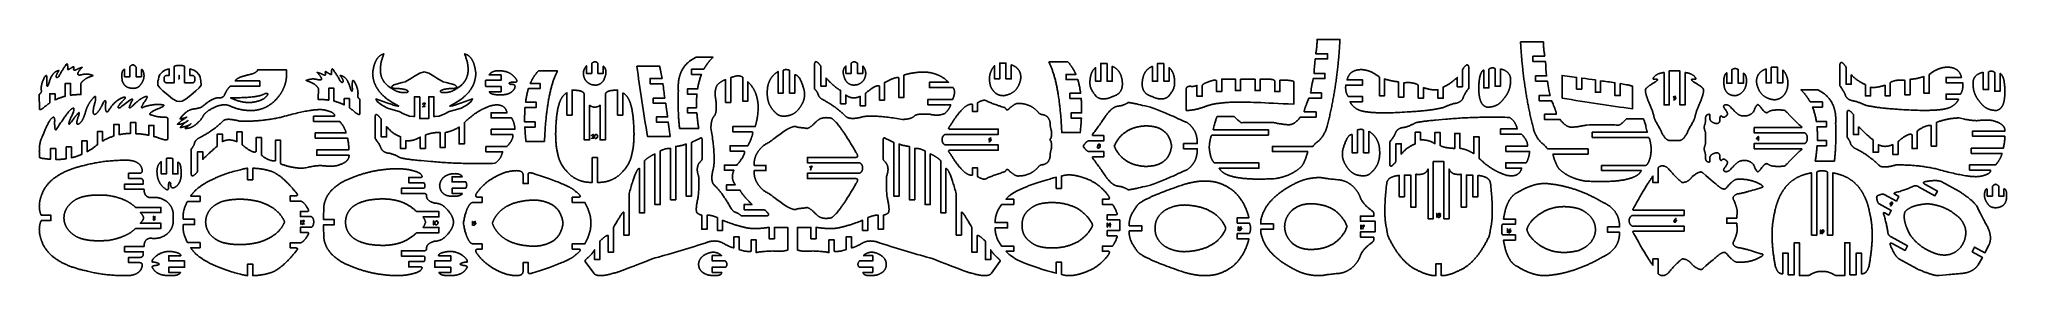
# Model space of a CAD drawing. Extents: x 0.3 to 47.7, y 0.3 to 6.
import ezdxf

# ---------------------------------------------------------------- set-up
doc = ezdxf.new("R2010")
doc.units = 0
doc.layers.get('0').update_dxf_attribs({"linetype": 'CONTINUOUS'})
doc.layers.add('NUMBERS', color=1, linetype='CONTINUOUS')

msp = doc.modelspace()

# ---------------------------------------------------------------- linework, layer by layer
for points in [[(30.771, 4.229), (30.771, 4.229), (30.77, 4.23), (30.769, 4.231), (30.769, 4.232), (30.768, 4.233), (30.768, 4.234), (30.767, 4.236), (30.767, 4.237), (30.767, 4.239), (30.767, 4.241), (30.767, 4.244), (30.767, 4.249), (30.768, 4.254), (30.769, 4.261), (30.77, 4.268), (30.772, 4.275), (30.774, 4.284), (30.777, 4.293), (30.78, 4.303), (30.783, 4.314), (30.787, 4.325), (30.791, 4.337), (30.796, 4.35), (30.8, 4.363), (30.806, 4.377), (30.811, 4.392), (30.817, 4.407), (30.824, 4.424), (30.831, 4.44), (30.845, 4.476), (30.862, 4.515), (30.88, 4.557), (31.179, 4.557), (31.179, 4.683), (30.918, 4.683), (30.924, 4.711), (30.93, 4.743), (30.937, 4.78), (30.944, 4.821), (30.952, 4.867), (30.961, 4.916), (30.971, 4.97), (30.981, 5.029), (31.266, 5.029), (31.266, 5.155), (31.002, 5.155), (31.009, 5.238), (31.016, 5.324), (31.023, 5.412), (31.03, 5.502), (31.33, 5.502), (31.33, 5.628), (31.044, 5.628), (31.048, 5.65), (31.051, 5.672), (31.055, 5.694), (31.058, 5.717), (31.061, 5.739), (31.064, 5.76), (31.066, 5.782), (31.068, 5.804), (31.07, 5.825), (31.072, 5.847), (31.073, 5.868), (31.075, 5.889), (31.076, 5.911), (31.076, 5.932), (31.077, 5.952), (31.077, 5.973), (31.628, 5.973), (31.626, 5.939), (31.624, 5.905), (31.622, 5.871), (31.62, 5.837), (31.618, 5.803), (31.615, 5.769), (31.613, 5.736), (31.611, 5.702), (31.608, 5.668), (31.605, 5.634), (31.603, 5.601), (31.6, 5.567), (31.597, 5.534), (31.594, 5.5), (31.591, 5.467), (31.588, 5.433), (31.584, 5.4), (31.581, 5.367), (31.577, 5.333), (31.574, 5.3), (31.57, 5.267), (31.566, 5.234), (31.562, 5.201), (31.558, 5.168), (31.554, 5.135), (31.55, 5.102), (31.546, 5.069), (31.541, 5.036), (31.537, 5.003), (31.532, 4.971), (31.528, 4.938), (31.523, 4.905), (31.518, 4.873), (31.513, 4.84), (31.508, 4.808), (31.503, 4.775), (31.498, 4.743), (31.492, 4.711), (31.487, 4.678), (31.482, 4.646), (31.476, 4.614), (31.47, 4.582), (31.464, 4.55), (31.459, 4.518), (31.453, 4.486), (31.446, 4.454), (31.44, 4.422), (31.434, 4.39), (31.428, 4.358), (31.421, 4.326), (31.415, 4.294), (31.408, 4.263), (31.401, 4.231), (31.394, 4.2), (31.387, 4.168), (31.38, 4.137), (31.373, 4.105), (31.366, 4.074), (31.359, 4.042), (31.351, 4.011), (31.344, 3.98), (31.336, 3.949), (31.328, 3.917), (31.321, 3.886), (31.317, 3.874), (31.313, 3.862), (31.31, 3.849), (31.306, 3.837), (31.301, 3.825), (31.297, 3.813), (31.293, 3.801), (31.288, 3.79), (31.283, 3.778), (31.278, 3.767), (31.273, 3.755), (31.267, 3.744), (31.262, 3.733), (31.256, 3.722), (31.25, 3.71), (31.244, 3.7), (31.238, 3.689), (31.232, 3.678), (31.225, 3.668), (31.219, 3.657), (31.212, 3.647), (31.205, 3.636), (31.198, 3.626), (31.191, 3.616), (31.183, 3.606), (31.175, 3.596), (31.168, 3.587), (31.16, 3.577), (31.151, 3.567), (31.143, 3.558), (31.135, 3.548), (31.126, 3.539), (31.115, 3.532), (31.103, 3.524), (31.093, 3.516), (31.082, 3.507), (31.072, 3.499), (31.062, 3.491), (31.052, 3.482), (31.042, 3.473), (31.033, 3.464), (31.024, 3.455), (31.015, 3.446), (31.007, 3.436), (30.999, 3.426), (30.991, 3.417), (30.983, 3.407), (30.976, 3.397), (30.001, 3.397), (30.001, 3.271), (30.851, 3.271), (30.846, 3.254), (30.842, 3.239), (30.837, 3.223), (30.833, 3.208), (30.828, 3.193), (30.824, 3.179), (30.819, 3.165), (30.815, 3.151), (30.81, 3.137), (30.806, 3.124), (30.801, 3.111), (30.796, 3.098), (30.792, 3.086), (30.787, 3.074), (30.782, 3.063), (30.777, 3.051), (30.773, 3.04), (30.768, 3.029), (30.763, 3.019), (30.758, 3.009), (30.753, 2.999), (30.748, 2.989), (30.743, 2.98), (30.738, 2.971), (30.733, 2.963), (30.728, 2.955), (30.723, 2.947), (30.718, 2.939), (30.713, 2.932), (30.708, 2.925), (30.702, 2.918), (30.697, 2.912), (30.69, 2.905), (30.682, 2.898), (30.675, 2.891), (30.667, 2.884), (30.659, 2.878), (30.651, 2.871), (30.644, 2.864), (30.636, 2.858), (30.627, 2.852), (30.619, 2.845), (30.611, 2.839), (30.603, 2.833), (30.595, 2.827), (30.586, 2.821), (30.578, 2.815), (30.569, 2.809), (30.56, 2.804), (30.552, 2.798), (30.543, 2.792), (30.534, 2.787), (30.525, 2.781), (30.516, 2.776), (30.507, 2.771), (30.498, 2.766), (30.489, 2.76), (30.479, 2.755), (30.47, 2.75), (30.46, 2.746), (30.451, 2.741), (30.441, 2.736), (30.432, 2.731), (30.422, 2.727), (30.412, 2.722), (30.402, 2.718), (30.392, 2.714), (30.382, 2.709), (30.372, 2.705), (30.362, 2.701), (30.351, 2.697), (30.341, 2.693), (30.331, 2.689), (30.32, 2.686), (30.309, 2.682), (30.299, 2.678), (30.288, 2.675), (30.277, 2.671), (30.266, 2.668), (30.255, 2.665), (30.244, 2.661), (30.233, 2.658), (30.222, 2.655), (30.211, 2.652), (30.199, 2.649), (30.188, 2.646), (30.177, 2.644), (30.165, 2.641), (30.153, 2.638), (30.142, 2.636), (30.13, 2.633), (30.118, 2.631), (30.094, 2.627), (30.07, 2.622), (30.033, 2.62), (29.996, 2.618), (29.96, 2.617), (29.925, 2.615), (29.89, 2.614), (29.855, 2.613), (29.822, 2.612), (29.788, 2.611), (29.755, 2.611), (29.723, 2.61), (29.691, 2.61), (29.659, 2.61), (29.628, 2.611), (29.598, 2.611), (29.568, 2.612), (29.539, 2.612), (29.51, 2.613), (29.481, 2.615), (29.453, 2.616), (29.426, 2.618), (29.399, 2.619), (29.373, 2.621), (29.347, 2.623), (29.321, 2.626), (29.296, 2.628), (29.272, 2.631), (29.248, 2.634), (29.225, 2.637), (29.202, 2.64), (29.179, 2.643), (29.158, 2.647), (29.136, 2.651), (29.115, 2.655), (29.095, 2.659), (29.075, 2.664), (29.056, 2.668), (29.037, 2.673), (29.018, 2.678), (29.001, 2.683), (28.983, 2.688), (28.966, 2.694), (28.95, 2.7), (28.934, 2.705), (28.919, 2.712), (28.911, 2.715), (28.904, 2.718), (28.897, 2.721), (28.89, 2.724), (28.883, 2.728), (28.876, 2.731), (28.869, 2.734), (28.863, 2.738), (28.856, 2.741), (28.85, 2.745), (28.843, 2.748), (28.837, 2.752), (28.831, 2.756), (28.826, 2.76), (28.82, 2.763), (28.814, 2.767), (28.809, 2.771), (28.803, 2.775), (28.798, 2.779), (28.793, 2.783), (28.788, 2.787), (28.783, 2.791), (28.779, 2.795), (28.774, 2.799), (28.769, 2.804), (28.765, 2.808), (28.761, 2.812), (28.757, 2.817), (28.753, 2.821), (28.749, 2.826), (28.745, 2.83), (28.742, 2.835), (28.738, 2.839), (28.735, 2.844), (28.732, 2.849), (28.729, 2.854), (28.726, 2.858), (28.723, 2.863), (28.72, 2.868), (28.717, 2.873), (29.676, 2.873), (29.676, 2.999), (28.606, 2.999), (28.602, 3.002), (28.599, 3.005), (28.596, 3.008), (28.592, 3.011), (28.589, 3.014), (28.586, 3.017), (28.583, 3.021), (28.58, 3.024), (28.577, 3.028), (28.574, 3.032), (28.571, 3.036), (28.568, 3.039), (28.565, 3.044), (28.562, 3.048), (28.559, 3.052), (28.556, 3.056), (28.554, 3.061), (28.551, 3.066), (28.548, 3.07), (28.546, 3.075), (28.541, 3.085), (28.536, 3.096), (28.531, 3.107), (28.527, 3.118), (28.523, 3.13), (28.519, 3.142), (28.515, 3.154), (28.511, 3.167), (28.507, 3.181), (28.504, 3.195), (28.501, 3.209), (28.498, 3.224), (28.495, 3.239), (28.492, 3.255), (28.489, 3.271), (28.487, 3.288), (28.485, 3.305), (28.483, 3.322), (28.481, 3.34), (28.479, 3.358), (28.478, 3.377), (28.477, 3.396), (28.481, 3.431), (28.483, 3.447), (28.485, 3.463), (28.487, 3.479), (28.489, 3.493), (28.492, 3.507), (28.494, 3.521), (28.496, 3.534), (28.498, 3.546), (28.501, 3.558), (28.503, 3.569), (28.505, 3.58), (28.508, 3.59), (28.51, 3.599), (28.512, 3.608), (28.515, 3.617), (28.517, 3.624), (28.519, 3.632), (28.522, 3.638), (28.524, 3.644), (28.527, 3.65), (28.529, 3.654), (28.532, 3.659), (28.534, 3.662), (28.536, 3.664), (28.537, 3.665), (28.538, 3.667), (28.54, 3.668), (28.541, 3.669), (28.542, 3.67), (28.543, 3.67), (28.545, 3.671), (28.546, 3.671), (28.547, 3.672), (28.549, 3.672), (28.55, 3.672), (28.551, 3.672), (28.553, 3.671), (29.902, 3.671), (29.902, 3.797), (28.573, 3.797), (28.582, 3.833), (28.59, 3.867), (28.598, 3.899), (28.606, 3.928), (28.613, 3.956), (28.62, 3.981), (28.627, 4.004), (28.633, 4.025), (28.639, 4.044), (28.644, 4.061), (28.649, 4.076), (28.652, 4.083), (28.654, 4.089), (28.656, 4.094), (28.659, 4.099), (28.661, 4.104), (28.663, 4.108), (28.664, 4.111), (28.666, 4.114), (28.668, 4.116), (28.67, 4.118), (29.076, 4.121), (29.089, 4.108), (29.101, 4.095), (29.113, 4.082), (29.125, 4.07), (29.137, 4.059), (29.148, 4.048), (29.159, 4.037), (29.17, 4.027), (29.181, 4.018), (29.192, 4.009), (29.202, 4.001), (29.212, 3.993), (29.222, 3.986), (29.232, 3.98), (29.241, 3.974), (29.251, 3.968), (29.285, 3.969), (29.321, 3.971), (29.359, 3.972), (29.399, 3.973), (29.441, 3.974), (29.485, 3.974), (29.531, 3.975), (29.578, 3.975), (29.628, 3.975), (29.679, 3.975), (29.733, 3.975), (29.788, 3.975), (29.845, 3.974), (29.904, 3.973), (29.965, 3.973), (30.028, 3.972), (30.053, 3.966), (30.077, 3.961), (30.101, 3.956), (30.125, 3.952), (30.148, 3.948), (30.171, 3.944), (30.194, 3.94), (30.216, 3.937), (30.238, 3.934), (30.259, 3.931), (30.28, 3.928), (30.301, 3.926), (30.321, 3.924), (30.341, 3.922), (30.36, 3.92), (30.38, 3.919), (30.384, 3.919), (30.389, 3.919), (30.394, 3.919), (30.399, 3.919), (30.403, 3.919), (30.408, 3.919), (30.413, 3.92), (30.418, 3.92), (30.422, 3.921), (30.427, 3.921), (30.432, 3.922), (30.437, 3.923), (30.441, 3.924), (30.446, 3.925), (30.451, 3.926), (30.456, 3.927), (30.46, 3.929), (30.465, 3.93), (30.47, 3.932), (30.474, 3.933), (30.479, 3.935), (30.484, 3.937), (30.488, 3.939), (30.493, 3.941), (30.498, 3.943), (30.502, 3.945), (30.511, 3.95), (30.521, 3.955), (30.53, 3.961), (30.539, 3.967), (30.548, 3.973), (30.557, 3.98), (30.566, 3.987), (30.575, 3.995), (30.584, 4.002), (30.593, 4.011), (30.602, 4.019), (30.611, 4.029), (30.62, 4.038), (30.629, 4.048), (30.638, 4.058), (30.647, 4.069), (30.656, 4.08), (30.664, 4.091), (30.673, 4.103), (31.05, 4.103), (31.05, 4.229)], [(36.836, 4.17), (36.836, 4.17), (36.837, 4.171), (36.838, 4.172), (36.838, 4.173), (36.839, 4.174), (36.839, 4.175), (36.84, 4.177), (36.84, 4.178), (36.84, 4.18), (36.84, 4.182), (36.84, 4.184), (36.84, 4.189), (36.839, 4.195), (36.838, 4.201), (36.837, 4.209), (36.835, 4.216), (36.833, 4.225), (36.83, 4.234), (36.827, 4.244), (36.824, 4.255), (36.82, 4.266), (36.816, 4.278), (36.812, 4.29), (36.807, 4.304), (36.801, 4.318), (36.796, 4.333), (36.79, 4.348), (36.783, 4.365), (36.776, 4.381), (36.762, 4.417), (36.745, 4.456), (36.728, 4.498), (36.429, 4.498), (36.429, 4.624), (36.689, 4.624), (36.684, 4.652), (36.677, 4.684), (36.67, 4.721), (36.663, 4.762), (36.655, 4.808), (36.646, 4.857), (36.636, 4.911), (36.626, 4.97), (36.341, 4.97), (36.341, 5.096), (36.605, 5.096), (36.598, 5.179), (36.591, 5.265), (36.584, 5.353), (36.577, 5.443), (36.277, 5.443), (36.277, 5.569), (36.563, 5.569), (36.559, 5.591), (36.556, 5.613), (36.552, 5.635), (36.549, 5.657), (36.546, 5.679), (36.543, 5.701), (36.541, 5.723), (36.539, 5.745), (36.537, 5.766), (36.535, 5.788), (36.534, 5.809), (36.532, 5.83), (36.532, 5.851), (36.531, 5.873), (36.53, 5.893), (36.53, 5.914), (35.98, 5.914), (35.981, 5.88), (35.983, 5.846), (35.985, 5.812), (35.987, 5.778), (35.989, 5.744), (35.992, 5.71), (35.994, 5.676), (35.997, 5.643), (35.999, 5.609), (36.002, 5.575), (36.004, 5.542), (36.007, 5.508), (36.01, 5.475), (36.013, 5.441), (36.016, 5.408), (36.02, 5.374), (36.023, 5.341), (36.026, 5.308), (36.03, 5.274), (36.033, 5.241), (36.037, 5.208), (36.041, 5.175), (36.045, 5.142), (36.049, 5.109), (36.053, 5.076), (36.057, 5.043), (36.061, 5.01), (36.066, 4.977), (36.07, 4.944), (36.075, 4.912), (36.079, 4.879), (36.084, 4.846), (36.089, 4.814), (36.094, 4.781), (36.099, 4.749), (36.104, 4.716), (36.109, 4.684), (36.115, 4.652), (36.12, 4.619), (36.126, 4.587), (36.131, 4.555), (36.137, 4.523), (36.143, 4.491), (36.149, 4.458), (36.155, 4.426), (36.161, 4.395), (36.167, 4.363), (36.173, 4.331), (36.18, 4.299), (36.186, 4.267), (36.193, 4.235), (36.199, 4.204), (36.206, 4.172), (36.213, 4.141), (36.22, 4.109), (36.227, 4.077), (36.234, 4.046), (36.241, 4.015), (36.249, 3.983), (36.256, 3.952), (36.263, 3.921), (36.271, 3.89), (36.279, 3.858), (36.287, 3.827), (36.29, 3.815), (36.294, 3.803), (36.298, 3.79), (36.302, 3.778), (36.306, 3.766), (36.31, 3.754), (36.315, 3.742), (36.319, 3.731), (36.324, 3.719), (36.329, 3.707), (36.334, 3.696), (36.34, 3.685), (36.345, 3.674), (36.351, 3.662), (36.357, 3.651), (36.363, 3.641), (36.369, 3.63), (36.375, 3.619), (36.382, 3.608), (36.388, 3.598), (36.395, 3.588), (36.402, 3.577), (36.409, 3.567), (36.417, 3.557), (36.424, 3.547), (36.432, 3.537), (36.44, 3.527), (36.448, 3.518), (36.456, 3.508), (36.464, 3.499), (36.473, 3.489), (36.481, 3.48), (36.493, 3.472), (36.504, 3.465), (36.515, 3.457), (36.525, 3.448), (36.536, 3.44), (36.546, 3.431), (36.555, 3.423), (36.565, 3.414), (36.574, 3.405), (36.583, 3.396), (36.592, 3.386), (36.6, 3.377), (36.608, 3.367), (36.616, 3.358), (36.624, 3.348), (36.631, 3.337), (37.606, 3.337), (37.606, 3.211), (36.757, 3.211), (36.761, 3.195), (36.765, 3.18), (36.77, 3.164), (36.774, 3.149), (36.779, 3.134), (36.783, 3.12), (36.788, 3.106), (36.792, 3.092), (36.797, 3.078), (36.802, 3.065), (36.806, 3.052), (36.811, 3.039), (36.816, 3.027), (36.82, 3.015), (36.825, 3.003), (36.83, 2.992), (36.835, 2.981), (36.839, 2.97), (36.844, 2.96), (36.849, 2.95), (36.854, 2.94), (36.859, 2.93), (36.864, 2.921), (36.869, 2.912), (36.874, 2.904), (36.879, 2.896), (36.884, 2.888), (36.889, 2.88), (36.894, 2.873), (36.9, 2.866), (36.905, 2.859), (36.91, 2.853), (36.917, 2.846), (36.925, 2.839), (36.933, 2.832), (36.94, 2.825), (36.948, 2.818), (36.956, 2.812), (36.964, 2.805), (36.972, 2.799), (36.98, 2.793), (36.988, 2.786), (36.996, 2.78), (37.004, 2.774), (37.013, 2.768), (37.021, 2.762), (37.03, 2.756), (37.038, 2.75), (37.047, 2.744), (37.055, 2.739), (37.064, 2.733), (37.073, 2.728), (37.082, 2.722), (37.091, 2.717), (37.1, 2.712), (37.109, 2.707), (37.119, 2.701), (37.128, 2.696), (37.137, 2.691), (37.147, 2.687), (37.156, 2.682), (37.166, 2.677), (37.176, 2.672), (37.185, 2.668), (37.195, 2.663), (37.205, 2.659), (37.215, 2.655), (37.225, 2.65), (37.235, 2.646), (37.246, 2.642), (37.256, 2.638), (37.266, 2.634), (37.277, 2.63), (37.287, 2.627), (37.298, 2.623), (37.308, 2.619), (37.319, 2.616), (37.33, 2.612), (37.341, 2.609), (37.352, 2.606), (37.363, 2.602), (37.374, 2.599), (37.385, 2.596), (37.396, 2.593), (37.408, 2.59), (37.419, 2.587), (37.431, 2.585), (37.442, 2.582), (37.454, 2.579), (37.466, 2.577), (37.477, 2.574), (37.489, 2.572), (37.513, 2.567), (37.537, 2.563), (37.574, 2.561), (37.611, 2.559), (37.647, 2.558), (37.682, 2.556), (37.717, 2.555), (37.752, 2.554), (37.786, 2.553), (37.819, 2.552), (37.852, 2.552), (37.884, 2.551), (37.916, 2.551), (37.948, 2.551), (37.979, 2.552), (38.009, 2.552), (38.039, 2.553), (38.069, 2.553), (38.097, 2.554), (38.126, 2.556), (38.154, 2.557), (38.181, 2.558), (38.208, 2.56), (38.235, 2.562), (38.26, 2.564), (38.286, 2.567), (38.311, 2.569), (38.335, 2.572), (38.359, 2.575), (38.382, 2.578), (38.405, 2.581), (38.428, 2.584), (38.45, 2.588), (38.471, 2.592), (38.492, 2.596), (38.512, 2.6), (38.532, 2.605), (38.551, 2.609), (38.57, 2.614), (38.589, 2.619), (38.607, 2.624), (38.624, 2.629), (38.641, 2.635), (38.657, 2.641), (38.673, 2.646), (38.688, 2.653), (38.696, 2.656), (38.703, 2.659), (38.71, 2.662), (38.717, 2.665), (38.724, 2.669), (38.731, 2.672), (38.738, 2.675), (38.745, 2.679), (38.751, 2.682), (38.757, 2.686), (38.764, 2.689), (38.77, 2.693), (38.776, 2.697), (38.782, 2.7), (38.787, 2.704), (38.793, 2.708), (38.798, 2.712), (38.804, 2.716), (38.809, 2.72), (38.814, 2.724), (38.819, 2.728), (38.824, 2.732), (38.829, 2.736), (38.833, 2.74), (38.838, 2.745), (38.842, 2.749), (38.846, 2.753), (38.85, 2.758), (38.854, 2.762), (38.858, 2.767), (38.862, 2.771), (38.865, 2.776), (38.869, 2.78), (38.872, 2.785), (38.875, 2.79), (38.879, 2.794), (38.882, 2.799), (38.884, 2.804), (38.887, 2.809), (38.89, 2.814), (37.931, 2.814), (37.931, 2.94), (39.001, 2.94), (39.005, 2.943), (39.008, 2.946), (39.012, 2.949), (39.015, 2.952), (39.018, 2.955), (39.021, 2.958), (39.024, 2.962), (39.028, 2.965), (39.031, 2.969), (39.034, 2.973), (39.037, 2.976), (39.039, 2.98), (39.042, 2.985), (39.045, 2.989), (39.048, 2.993), (39.051, 2.997), (39.053, 3.002), (39.056, 3.007), (39.059, 3.011), (39.061, 3.016), (39.066, 3.026), (39.071, 3.037), (39.076, 3.047), (39.08, 3.059), (39.085, 3.071), (39.089, 3.083), (39.093, 3.095), (39.096, 3.108), (39.1, 3.122), (39.103, 3.136), (39.107, 3.15), (39.11, 3.165), (39.113, 3.18), (39.115, 3.196), (39.118, 3.212), (39.12, 3.229), (39.122, 3.246), (39.124, 3.263), (39.126, 3.281), (39.128, 3.299), (39.129, 3.318), (39.13, 3.337), (39.126, 3.372), (39.124, 3.388), (39.122, 3.404), (39.12, 3.42), (39.118, 3.434), (39.115, 3.448), (39.113, 3.462), (39.111, 3.475), (39.109, 3.487), (39.107, 3.499), (39.104, 3.51), (39.102, 3.521), (39.1, 3.531), (39.097, 3.54), (39.095, 3.549), (39.092, 3.558), (39.09, 3.565), (39.088, 3.573), (39.085, 3.579), (39.083, 3.585), (39.08, 3.59), (39.078, 3.595), (39.075, 3.599), (39.073, 3.603), (39.071, 3.605), (39.07, 3.606), (39.069, 3.608), (39.068, 3.609), (39.066, 3.61), (39.065, 3.611), (39.064, 3.611), (39.062, 3.612), (39.061, 3.612), (39.06, 3.613), (39.058, 3.613), (39.057, 3.613), (39.056, 3.613), (39.054, 3.612), (37.705, 3.612), (37.705, 3.738), (39.034, 3.738), (39.025, 3.774), (39.017, 3.808), (39.009, 3.84), (39.001, 3.869), (38.994, 3.897), (38.987, 3.922), (38.98, 3.945), (38.974, 3.966), (38.968, 3.985), (38.963, 4.002), (38.958, 4.017), (38.955, 4.024), (38.953, 4.03), (38.951, 4.035), (38.949, 4.04), (38.947, 4.045), (38.945, 4.049), (38.943, 4.052), (38.941, 4.055), (38.939, 4.057), (38.938, 4.059), (38.531, 4.062), (38.518, 4.049), (38.506, 4.036), (38.494, 4.023), (38.482, 4.011), (38.47, 3.999), (38.459, 3.989), (38.448, 3.978), (38.437, 3.968), (38.426, 3.959), (38.415, 3.95), (38.405, 3.942), (38.395, 3.934), (38.385, 3.927), (38.375, 3.921), (38.366, 3.914), (38.357, 3.909), (38.322, 3.91), (38.286, 3.912), (38.248, 3.913), (38.208, 3.914), (38.166, 3.915), (38.122, 3.915), (38.077, 3.916), (38.029, 3.916), (37.979, 3.916), (37.928, 3.916), (37.875, 3.916), (37.819, 3.916), (37.762, 3.915), (37.703, 3.914), (37.642, 3.913), (37.579, 3.912), (37.554, 3.907), (37.53, 3.902), (37.506, 3.897), (37.482, 3.893), (37.459, 3.889), (37.436, 3.885), (37.413, 3.881), (37.391, 3.878), (37.369, 3.874), (37.348, 3.872), (37.327, 3.869), (37.306, 3.867), (37.286, 3.865), (37.266, 3.863), (37.247, 3.861), (37.228, 3.86), (37.223, 3.86), (37.218, 3.86), (37.213, 3.86), (37.208, 3.86), (37.204, 3.86), (37.199, 3.86), (37.194, 3.861), (37.189, 3.861), (37.185, 3.862), (37.18, 3.862), (37.175, 3.863), (37.17, 3.864), (37.166, 3.865), (37.161, 3.866), (37.156, 3.867), (37.152, 3.868), (37.147, 3.87), (37.142, 3.871), (37.138, 3.873), (37.133, 3.874), (37.128, 3.876), (37.124, 3.878), (37.119, 3.88), (37.114, 3.882), (37.11, 3.884), (37.105, 3.886), (37.096, 3.891), (37.087, 3.896), (37.077, 3.902), (37.068, 3.908), (37.059, 3.914), (37.05, 3.921), (37.041, 3.928), (37.032, 3.936), (37.023, 3.943), (37.014, 3.952), (37.005, 3.96), (36.996, 3.969), (36.987, 3.979), (36.978, 3.989), (36.969, 3.999), (36.96, 4.01), (36.951, 4.021), (36.943, 4.032), (36.934, 4.044), (36.557, 4.044), (36.557, 4.17)], [(0.397, 4.334), (0.386, 4.326), (0.376, 4.318), (0.366, 4.31), (0.361, 4.307), (0.356, 4.304), (0.352, 4.301), (0.347, 4.299), (0.343, 4.296), (0.339, 4.294), (0.335, 4.292), (0.331, 4.29), (0.328, 4.289), (0.324, 4.287), (0.321, 4.286), (0.318, 4.285), (0.315, 4.284), (0.312, 4.284), (0.309, 4.284), (0.306, 4.283), (0.304, 4.284), (0.302, 4.284), (0.3, 4.284), (0.298, 4.285), (0.296, 4.286), (0.294, 4.287), (0.293, 4.289), (0.291, 4.29), (0.29, 4.292), (0.289, 4.294), (0.287, 4.651), (0.292, 4.654), (0.296, 4.657), (0.301, 4.66), (0.305, 4.663), (0.308, 4.667), (0.312, 4.671), (0.316, 4.675), (0.319, 4.679), (0.322, 4.683), (0.325, 4.688), (0.328, 4.692), (0.331, 4.697), (0.333, 4.703), (0.336, 4.708), (0.338, 4.713), (0.34, 4.719), (0.338, 4.73), (0.336, 4.741), (0.335, 4.753), (0.334, 4.764), (0.333, 4.775), (0.333, 4.787), (0.333, 4.798), (0.333, 4.81), (0.334, 4.821), (0.335, 4.833), (0.336, 4.844), (0.337, 4.856), (0.339, 4.867), (0.341, 4.879), (0.344, 4.891), (0.347, 4.903), (0.35, 4.914), (0.353, 4.926), (0.357, 4.938), (0.361, 4.95), (0.366, 4.962), (0.371, 4.974), (0.376, 4.986), (0.381, 4.998), (0.387, 5.01), (0.393, 5.023), (0.399, 5.035), (0.406, 5.047), (0.413, 5.06), (0.42, 5.072), (0.428, 5.084), (0.436, 5.097), (0.439, 5.1), (0.44, 5.101), (0.441, 5.102), (0.443, 5.103), (0.444, 5.104), (0.445, 5.105), (0.447, 5.105), (0.448, 5.105), (0.449, 5.106), (0.45, 5.106), (0.451, 5.105), (0.452, 5.105), (0.453, 5.105), (0.454, 5.104), (0.455, 5.103), (0.456, 5.102), (0.457, 5.101), (0.458, 5.1), (0.459, 5.098), (0.46, 5.097), (0.461, 5.095), (0.462, 5.091), (0.464, 5.086), (0.465, 5.081), (0.466, 5.075), (0.467, 5.069), (0.468, 5.062), (0.469, 5.054), (0.47, 5.045), (0.47, 5.036), (0.471, 5.026), (0.471, 5.016), (0.471, 5.005), (0.471, 4.993), (0.471, 4.981), (0.471, 4.968), (0.471, 4.954), (0.47, 4.94), (0.47, 4.925), (0.469, 4.909), (0.467, 4.876), (0.468, 4.871), (0.469, 4.866), (0.47, 4.862), (0.471, 4.858), (0.472, 4.855), (0.474, 4.852), (0.475, 4.85), (0.476, 4.849), (0.476, 4.848), (0.477, 4.847), (0.478, 4.847), (0.479, 4.846), (0.479, 4.846), (0.48, 4.846), (0.481, 4.845), (0.482, 4.846), (0.483, 4.846), (0.483, 4.846), (0.484, 4.847), (0.485, 4.847), (0.486, 4.848), (0.488, 4.85), (0.49, 4.852), (0.492, 4.855), (0.494, 4.858), (0.496, 4.862), (0.498, 4.866), (0.501, 4.871), (0.503, 4.877), (0.505, 4.882), (0.508, 4.889), (0.51, 4.896), (0.513, 4.903), (0.516, 4.911), (0.518, 4.92), (0.524, 4.938), (0.53, 4.959), (0.535, 4.974), (0.54, 4.989), (0.545, 5.004), (0.551, 5.018), (0.557, 5.032), (0.562, 5.045), (0.568, 5.058), (0.574, 5.07), (0.58, 5.082), (0.587, 5.093), (0.59, 5.098), (0.593, 5.104), (0.596, 5.109), (0.6, 5.114), (0.603, 5.119), (0.607, 5.124), (0.61, 5.129), (0.614, 5.133), (0.617, 5.138), (0.621, 5.142), (0.624, 5.147), (0.628, 5.151), (0.631, 5.155), (0.635, 5.159), (0.639, 5.163), (0.643, 5.166), (0.647, 5.17), (0.65, 5.174), (0.654, 5.177), (0.658, 5.18), (0.662, 5.183), (0.666, 5.186), (0.67, 5.189), (0.674, 5.192), (0.678, 5.195), (0.683, 5.197), (0.687, 5.2), (0.691, 5.202), (0.695, 5.204), (0.7, 5.206), (0.704, 5.208), (0.708, 5.21), (0.713, 5.212), (0.717, 5.213), (0.722, 5.215), (0.726, 5.216), (0.731, 5.217), (0.735, 5.218), (0.74, 5.219), (0.745, 5.22), (0.75, 5.221), (0.754, 5.222), (0.759, 5.222), (0.764, 5.223), (0.758, 5.216), (0.752, 5.209), (0.747, 5.202), (0.742, 5.195), (0.737, 5.188), (0.732, 5.18), (0.727, 5.173), (0.722, 5.165), (0.718, 5.157), (0.713, 5.149), (0.709, 5.14), (0.705, 5.131), (0.701, 5.123), (0.698, 5.114), (0.694, 5.104), (0.691, 5.095), (0.691, 5.09), (0.691, 5.086), (0.692, 5.082), (0.692, 5.078), (0.693, 5.075), (0.694, 5.072), (0.694, 5.069), (0.695, 5.066), (0.697, 5.064), (0.698, 5.062), (0.699, 5.06), (0.701, 5.058), (0.702, 5.057), (0.704, 5.056), (0.706, 5.055), (0.708, 5.055), (0.71, 5.054), (0.712, 5.054), (0.715, 5.055), (0.717, 5.055), (0.72, 5.056), (0.723, 5.057), (0.726, 5.059), (0.729, 5.06), (0.732, 5.062), (0.735, 5.064), (0.738, 5.067), (0.742, 5.069), (0.745, 5.072), (0.749, 5.075), (0.753, 5.079), (0.757, 5.083), (0.767, 5.1), (0.776, 5.118), (0.786, 5.136), (0.797, 5.154), (0.807, 5.171), (0.817, 5.189), (0.828, 5.207), (0.839, 5.224), (0.85, 5.242), (0.861, 5.26), (0.872, 5.277), (0.884, 5.295), (0.896, 5.313), (0.907, 5.331), (0.919, 5.348), (0.931, 5.366), (0.934, 5.369), (0.937, 5.372), (0.939, 5.375), (0.942, 5.377), (0.944, 5.379), (0.946, 5.38), (0.948, 5.381), (0.949, 5.382), (0.95, 5.382), (0.951, 5.382), (0.952, 5.382), (0.953, 5.382), (0.954, 5.382), (0.955, 5.381), (0.956, 5.381), (0.957, 5.38), (0.957, 5.38), (0.959, 5.378), (0.96, 5.376), (0.962, 5.374), (0.963, 5.371), (0.964, 5.368), (0.965, 5.364), (0.966, 5.36), (0.967, 5.356), (0.968, 5.351), (0.968, 5.346), (0.969, 5.34), (0.969, 5.334), (0.97, 5.327), (0.97, 5.32), (0.97, 5.313), (0.97, 5.305), (0.97, 5.297), (0.97, 5.288), (0.97, 5.27), (0.969, 5.266), (0.969, 5.263), (0.968, 5.26), (0.969, 5.258), (0.969, 5.256), (0.969, 5.255), (0.97, 5.254), (0.97, 5.253), (0.971, 5.252), (0.971, 5.251), (0.972, 5.251), (0.973, 5.25), (0.973, 5.25), (0.974, 5.249), (0.975, 5.249), (0.977, 5.248), (0.98, 5.248), (0.983, 5.248), (0.986, 5.249), (0.989, 5.25), (0.993, 5.251), (0.996, 5.252), (1.001, 5.253), (1.005, 5.255), (1.01, 5.257), (1.015, 5.26), (1.02, 5.263), (1.026, 5.266), (1.032, 5.269), (1.038, 5.273), (1.045, 5.277), (1.052, 5.281), (1.059, 5.285), (1.074, 5.295), (1.09, 5.306), (1.093, 5.308), (1.095, 5.31), (1.098, 5.312), (1.1, 5.313), (1.102, 5.314), (1.104, 5.315), (1.106, 5.316), (1.108, 5.316), (1.11, 5.316), (1.111, 5.317), (1.113, 5.317), (1.114, 5.316), (1.115, 5.316), (1.116, 5.315), (1.117, 5.314), (1.118, 5.313), (1.119, 5.312), (1.12, 5.311), (1.12, 5.309), (1.121, 5.308), (1.121, 5.306), (1.121, 5.303), (1.121, 5.301), (1.121, 5.299), (1.121, 5.296), (1.121, 5.293), (1.12, 5.287), (1.118, 5.279), (1.116, 5.272), (1.116, 5.268), (1.115, 5.265), (1.114, 5.261), (1.114, 5.258), (1.114, 5.255), (1.114, 5.253), (1.114, 5.25), (1.115, 5.248), (1.115, 5.245), (1.116, 5.243), (1.117, 5.242), (1.118, 5.24), (1.119, 5.238), (1.12, 5.237), (1.122, 5.236), (1.123, 5.235), (1.125, 5.234), (1.127, 5.233), (1.13, 5.233), (1.132, 5.232), (1.135, 5.232), (1.137, 5.232), (1.14, 5.232), (1.143, 5.233), (1.147, 5.233), (1.15, 5.234), (1.154, 5.235), (1.157, 5.236), (1.161, 5.237), (1.165, 5.239), (1.17, 5.24), (1.174, 5.242), (1.182, 5.247), (1.191, 5.251), (1.199, 5.255), (1.208, 5.26), (1.217, 5.264), (1.226, 5.268), (1.235, 5.271), (1.244, 5.275), (1.253, 5.278), (1.262, 5.282), (1.272, 5.285), (1.281, 5.288), (1.291, 5.29), (1.301, 5.293), (1.311, 5.295), (1.321, 5.298), (1.314, 5.292), (1.306, 5.285), (1.3, 5.278), (1.293, 5.272), (1.286, 5.264), (1.279, 5.257), (1.273, 5.25), (1.267, 5.242), (1.26, 5.234), (1.254, 5.226), (1.248, 5.217), (1.242, 5.209), (1.236, 5.2), (1.231, 5.191), (1.225, 5.181), (1.219, 5.172), (1.217, 5.167), (1.215, 5.163), (1.214, 5.159), (1.213, 5.155), (1.212, 5.152), (1.211, 5.148), (1.211, 5.145), (1.211, 5.142), (1.211, 5.139), (1.211, 5.136), (1.212, 5.133), (1.213, 5.131), (1.215, 5.129), (1.217, 5.126), (1.219, 5.125), (1.221, 5.123), (1.224, 5.121), (1.227, 5.12), (1.23, 5.119), (1.234, 5.118), (1.238, 5.117), (1.242, 5.117), (1.246, 5.116), (1.251, 5.116), (1.256, 5.116), (1.262, 5.116), (1.268, 5.116), (1.274, 5.117), (1.28, 5.117), (1.287, 5.118), (1.294, 5.119), (1.301, 5.12), (1.309, 5.123), (1.317, 5.125), (1.326, 5.128), (1.334, 5.13), (1.342, 5.131), (1.351, 5.133), (1.359, 5.134), (1.368, 5.136), (1.376, 5.137), (1.385, 5.137), (1.393, 5.138), (1.402, 5.138), (1.411, 5.139), (1.419, 5.138), (1.428, 5.138), (1.437, 5.138), (1.446, 5.137), (1.455, 5.136), (1.464, 5.135), (1.472, 5.134), (1.481, 5.133), (1.491, 5.131), (1.5, 5.129), (1.509, 5.127), (1.518, 5.125), (1.527, 5.122), (1.536, 5.119), (1.546, 5.117), (1.555, 5.113), (1.564, 5.11), (1.574, 5.107), (1.583, 5.103), (1.569, 5.098), (1.555, 5.093), (1.541, 5.088), (1.527, 5.083), (1.514, 5.078), (1.501, 5.073), (1.489, 5.067), (1.477, 5.062), (1.465, 5.057), (1.453, 5.051), (1.442, 5.045), (1.431, 5.04), (1.421, 5.034), (1.411, 5.028), (1.401, 5.022), (1.392, 5.016), (1.382, 5.01), (1.374, 5.003), (1.365, 4.997), (1.357, 4.991), (1.349, 4.984), (1.342, 4.978), (1.335, 4.971), (1.328, 4.964), (1.322, 4.958), (1.316, 4.951), (1.31, 4.944), (1.305, 4.937), (1.3, 4.93), (1.295, 4.922), (1.291, 4.915), (1.287, 4.908), (1.29, 4.643), (1.274, 4.643), (1.258, 4.644), (1.241, 4.644), (1.225, 4.644), (1.209, 4.643), (1.194, 4.643), (1.178, 4.642), (1.162, 4.642), (1.147, 4.641), (1.131, 4.64), (1.116, 4.639), (1.1, 4.637), (1.085, 4.636), (1.07, 4.634), (1.054, 4.632), (1.039, 4.63), (1.039, 4.914), (0.913, 4.914), (0.913, 4.606), (0.897, 4.602), (0.881, 4.598), (0.865, 4.593), (0.85, 4.588), (0.834, 4.583), (0.818, 4.578), (0.802, 4.573), (0.787, 4.567), (0.771, 4.562), (0.756, 4.556), (0.74, 4.55), (0.725, 4.543), (0.71, 4.537), (0.695, 4.53), (0.68, 4.523), (0.666, 4.516), (0.666, 4.666), (0.54, 4.666), (0.54, 4.444), (0.531, 4.438), (0.522, 4.432), (0.513, 4.425), (0.504, 4.419), (0.495, 4.412), (0.485, 4.406), (0.476, 4.399), (0.467, 4.392), (0.458, 4.385), (0.449, 4.378), (0.44, 4.371), (0.432, 4.364), (0.423, 4.356), (0.414, 4.349), (0.406, 4.342)], [(2.619, 5.307), (2.619, 5.075), (2.745, 5.075), (2.745, 5.21), (2.745, 5.218), (2.745, 5.225), (2.746, 5.228), (2.746, 5.231), (2.747, 5.233), (2.747, 5.236), (2.748, 5.238), (2.748, 5.24), (2.749, 5.242), (2.75, 5.244), (2.751, 5.245), (2.752, 5.246), (2.753, 5.247), (2.754, 5.248), (2.755, 5.248), (2.757, 5.249), (2.758, 5.249), (2.759, 5.249), (2.761, 5.248), (2.762, 5.248), (2.764, 5.247), (2.766, 5.246), (2.768, 5.245), (2.769, 5.243), (2.771, 5.242), (2.773, 5.24), (2.775, 5.238), (2.778, 5.236), (2.782, 5.23), (2.785, 5.224), (2.787, 5.218), (2.789, 5.212), (2.791, 5.206), (2.793, 5.2), (2.795, 5.194), (2.797, 5.188), (2.799, 5.182), (2.8, 5.176), (2.802, 5.169), (2.803, 5.163), (2.804, 5.157), (2.806, 5.151), (2.806, 5.145), (2.807, 5.139), (2.808, 5.133), (2.809, 5.127), (2.809, 5.121), (2.81, 5.116), (2.81, 5.11), (2.81, 5.104), (2.81, 5.098), (2.81, 5.092), (2.81, 5.086), (2.809, 5.08), (2.809, 5.074), (2.808, 5.068), (2.808, 5.062), (2.807, 5.056), (2.806, 5.051), (2.805, 5.045), (2.804, 5.039), (2.803, 5.033), (2.801, 5.027), (2.8, 5.021), (2.798, 5.016), (2.796, 5.01), (2.794, 5.004), (2.792, 4.998), (2.79, 4.993), (2.788, 4.987), (2.786, 4.981), (2.783, 4.975), (2.781, 4.97), (2.778, 4.964), (2.775, 4.958), (2.772, 4.952), (2.769, 4.947), (2.766, 4.941), (2.763, 4.935), (2.759, 4.93), (2.756, 4.924), (2.752, 4.918), (2.748, 4.913), (2.745, 4.907), (2.741, 4.902), (2.736, 4.896), (2.732, 4.89), (2.728, 4.885), (2.723, 4.879), (2.719, 4.874), (2.714, 4.868), (2.709, 4.863), (2.704, 4.857), (2.701, 4.853), (2.697, 4.849), (2.693, 4.845), (2.689, 4.841), (2.685, 4.838), (2.681, 4.834), (2.677, 4.831), (2.672, 4.828), (2.668, 4.825), (2.663, 4.822), (2.658, 4.819), (2.653, 4.817), (2.648, 4.815), (2.642, 4.812), (2.637, 4.81), (2.631, 4.808), (2.625, 4.806), (2.619, 4.805), (2.613, 4.803), (2.607, 4.802), (2.601, 4.8), (2.594, 4.799), (2.587, 4.798), (2.581, 4.797), (2.574, 4.797), (2.567, 4.796), (2.559, 4.796), (2.552, 4.795), (2.544, 4.795), (2.537, 4.795), (2.529, 4.796), (2.521, 4.796), (2.51, 4.797), (2.499, 4.798), (2.488, 4.8), (2.477, 4.802), (2.467, 4.804), (2.457, 4.806), (2.447, 4.809), (2.438, 4.812), (2.429, 4.815), (2.424, 4.817), (2.42, 4.819), (2.415, 4.821), (2.411, 4.823), (2.407, 4.825), (2.402, 4.827), (2.398, 4.829), (2.394, 4.831), (2.39, 4.834), (2.386, 4.836), (2.382, 4.839), (2.378, 4.841), (2.375, 4.844), (2.371, 4.847), (2.367, 4.849), (2.364, 4.852), (2.36, 4.855), (2.357, 4.858), (2.353, 4.861), (2.35, 4.864), (2.347, 4.868), (2.344, 4.871), (2.34, 4.874), (2.337, 4.878), (2.334, 4.881), (2.331, 4.885), (2.328, 4.889), (2.326, 4.892), (2.323, 4.896), (2.32, 4.9), (2.318, 4.904), (2.315, 4.908), (2.312, 4.912), (2.31, 4.916), (2.305, 4.925), (2.301, 4.934), (2.297, 4.943), (2.293, 4.953), (2.289, 4.962), (2.285, 4.972), (2.283, 4.989), (2.282, 5.005), (2.28, 5.02), (2.279, 5.035), (2.278, 5.049), (2.277, 5.063), (2.276, 5.077), (2.276, 5.09), (2.276, 5.102), (2.276, 5.114), (2.276, 5.125), (2.277, 5.136), (2.278, 5.147), (2.279, 5.157), (2.28, 5.166), (2.282, 5.175), (2.284, 5.184), (2.285, 5.188), (2.286, 5.192), (2.287, 5.196), (2.288, 5.199), (2.29, 5.203), (2.291, 5.206), (2.292, 5.21), (2.294, 5.213), (2.295, 5.216), (2.297, 5.219), (2.299, 5.222), (2.3, 5.224), (2.302, 5.227), (2.304, 5.229), (2.306, 5.232), (2.308, 5.234), (2.31, 5.236), (2.312, 5.238), (2.314, 5.24), (2.316, 5.242), (2.319, 5.243), (2.321, 5.245), (2.323, 5.246), (2.326, 5.247), (2.328, 5.248), (2.331, 5.249), (2.334, 5.25), (2.336, 5.251), (2.339, 5.252), (2.342, 5.252), (2.342, 5.075), (2.468, 5.075), (2.468, 5.313), (2.473, 5.319), (2.478, 5.325), (2.483, 5.33), (2.487, 5.334), (2.492, 5.338), (2.497, 5.342), (2.502, 5.346), (2.507, 5.349), (2.511, 5.351), (2.516, 5.353), (2.521, 5.355), (2.523, 5.356), (2.525, 5.357), (2.528, 5.357), (2.53, 5.358), (2.532, 5.358), (2.535, 5.358), (2.537, 5.358), (2.539, 5.359), (2.542, 5.359), (2.544, 5.358), (2.546, 5.358), (2.549, 5.358), (2.551, 5.358), (2.553, 5.357), (2.558, 5.356), (2.562, 5.354), (2.567, 5.352), (2.572, 5.35), (2.576, 5.347), (2.581, 5.344), (2.586, 5.341), (2.59, 5.337), (2.595, 5.333), (2.6, 5.329), (2.604, 5.324), (2.609, 5.319), (2.614, 5.313)], [(3.914, 5.103), (3.936, 5.103), (3.986, 5.103), (3.989, 5.103), (3.992, 5.102), (3.995, 5.101), (3.998, 5.1), (4.001, 5.098), (4.004, 5.097), (4.006, 5.096), (4.009, 5.094), (4.011, 5.092), (4.013, 5.09), (4.016, 5.088), (4.018, 5.086), (4.019, 5.084), (4.021, 5.081), (4.023, 5.079), (4.025, 5.076), (4.026, 5.073), (4.027, 5.071), (4.029, 5.068), (4.03, 5.064), (4.031, 5.061), (4.032, 5.058), (4.033, 5.054), (4.034, 5.051), (4.034, 5.047), (4.035, 5.043), (4.035, 5.039), (4.035, 5.035), (4.036, 5.03), (4.036, 5.026), (4.036, 5.021), (4.035, 5.017), (4.035, 5.012), (4.035, 5.007), (4.035, 5.002), (4.035, 4.998), (4.034, 4.994), (4.034, 4.989), (4.033, 4.985), (4.033, 4.981), (4.032, 4.978), (4.031, 4.974), (4.03, 4.97), (4.029, 4.967), (4.028, 4.964), (4.026, 4.961), (4.025, 4.958), (4.023, 4.955), (4.022, 4.952), (4.02, 4.95), (4.018, 4.948), (4.016, 4.945), (4.014, 4.943), (4.012, 4.941), (4.01, 4.94), (4.008, 4.938), (4.005, 4.937), (4.003, 4.935), (4, 4.934), (3.998, 4.933), (3.995, 4.932), (3.992, 4.931), (3.989, 4.931), (3.986, 4.93), (3.813, 4.93), (3.788, 4.93), (3.788, 4.955), (3.788, 5.301), (3.788, 5.326), (3.78, 5.329), (3.773, 5.331), (3.765, 5.333), (3.757, 5.335), (3.749, 5.337), (3.742, 5.339), (3.734, 5.341), (3.726, 5.342), (3.718, 5.343), (3.711, 5.344), (3.703, 5.345), (3.695, 5.346), (3.687, 5.347), (3.68, 5.347), (3.672, 5.347), (3.664, 5.347), (3.656, 5.347), (3.649, 5.347), (3.641, 5.347), (3.633, 5.346), (3.625, 5.345), (3.618, 5.344), (3.61, 5.343), (3.602, 5.342), (3.594, 5.341), (3.587, 5.339), (3.579, 5.337), (3.571, 5.335), (3.563, 5.333), (3.556, 5.331), (3.548, 5.329), (3.54, 5.326), (3.54, 5.301), (3.54, 4.955), (3.54, 4.93), (3.516, 4.93), (3.342, 4.93), (3.339, 4.931), (3.336, 4.931), (3.333, 4.932), (3.331, 4.933), (3.328, 4.934), (3.325, 4.935), (3.323, 4.937), (3.32, 4.938), (3.318, 4.94), (3.316, 4.941), (3.314, 4.943), (3.312, 4.945), (3.31, 4.948), (3.308, 4.95), (3.306, 4.952), (3.305, 4.955), (3.303, 4.958), (3.302, 4.961), (3.301, 4.964), (3.299, 4.967), (3.298, 4.97), (3.297, 4.974), (3.296, 4.978), (3.296, 4.981), (3.295, 4.985), (3.294, 4.989), (3.294, 4.994), (3.293, 4.998), (3.293, 5.002), (3.293, 5.007), (3.293, 5.012), (3.293, 5.017), (3.293, 5.021), (3.293, 5.026), (3.293, 5.03), (3.293, 5.035), (3.293, 5.039), (3.294, 5.043), (3.294, 5.047), (3.295, 5.051), (3.295, 5.054), (3.296, 5.058), (3.297, 5.061), (3.298, 5.064), (3.299, 5.068), (3.301, 5.071), (3.302, 5.073), (3.304, 5.076), (3.305, 5.079), (3.307, 5.081), (3.309, 5.084), (3.311, 5.086), (3.313, 5.088), (3.315, 5.09), (3.317, 5.092), (3.319, 5.094), (3.322, 5.096), (3.325, 5.097), (3.327, 5.098), (3.33, 5.1), (3.333, 5.101), (3.336, 5.102), (3.339, 5.103), (3.342, 5.103), (3.392, 5.103), (3.414, 5.103), (3.414, 5.262), (3.387, 5.26), (3.315, 5.232), (3.254, 5.191), (3.194, 5.128), (3.168, 5.07), (3.16, 5.007), (3.146, 4.973), (3.143, 4.875), (3.192, 4.809), (3.267, 4.734), (3.392, 4.633), (3.499, 4.543), (3.603, 4.483), (3.664, 4.48), (3.725, 4.483), (3.829, 4.543), (3.936, 4.633), (4.061, 4.734), (4.136, 4.809), (4.186, 4.875), (4.182, 4.973), (4.168, 5.007), (4.16, 5.07), (4.134, 5.128), (4.075, 5.191), (4.013, 5.232), (3.941, 5.26), (3.914, 5.262)], [(4.116, 3.978), (4.124, 3.985), (4.132, 3.993), (4.139, 4), (4.147, 4.008), (4.154, 4.016), (4.161, 4.024), (4.168, 4.032), (4.175, 4.04), (4.182, 4.049), (4.189, 4.057), (4.196, 4.066), (4.203, 4.074), (4.209, 4.083), (4.215, 4.092), (4.222, 4.101), (4.228, 4.11), (4.23, 4.116), (4.233, 4.123), (4.236, 4.13), (4.239, 4.136), (4.242, 4.143), (4.246, 4.149), (4.251, 4.156), (4.255, 4.162), (4.26, 4.169), (4.265, 4.175), (4.271, 4.182), (4.277, 4.188), (4.283, 4.195), (4.29, 4.201), (4.297, 4.208), (4.304, 4.215), (4.312, 4.221), (4.32, 4.228), (4.329, 4.234), (4.337, 4.241), (4.346, 4.247), (4.356, 4.254), (4.365, 4.26), (4.375, 4.267), (4.386, 4.273), (4.397, 4.28), (4.408, 4.286), (4.419, 4.293), (4.431, 4.3), (4.443, 4.306), (4.456, 4.313), (4.468, 4.319), (4.484, 4.327), (4.499, 4.334), (4.514, 4.341), (4.529, 4.348), (4.544, 4.354), (4.558, 4.36), (4.573, 4.365), (4.587, 4.37), (4.601, 4.375), (4.615, 4.379), (4.629, 4.383), (4.642, 4.386), (4.656, 4.389), (4.669, 4.392), (4.682, 4.394), (4.688, 4.395), (4.695, 4.396), (4.701, 4.397), (4.708, 4.397), (4.714, 4.398), (4.72, 4.398), (4.727, 4.399), (4.733, 4.399), (4.739, 4.399), (4.745, 4.399), (4.751, 4.399), (4.757, 4.399), (4.763, 4.399), (4.769, 4.399), (4.775, 4.398), (4.781, 4.398), (4.787, 4.397), (4.792, 4.396), (4.798, 4.395), (4.804, 4.395), (4.81, 4.394), (4.815, 4.392), (4.821, 4.391), (4.826, 4.39), (4.832, 4.389), (4.837, 4.387), (4.843, 4.385), (4.848, 4.384), (4.854, 4.382), (4.859, 4.38), (4.864, 4.378), (4.869, 4.376), (4.874, 4.374), (4.88, 4.371), (4.894, 4.365), (4.909, 4.358), (4.924, 4.352), (4.939, 4.345), (4.954, 4.339), (4.97, 4.334), (4.985, 4.328), (5.001, 4.323), (5.017, 4.318), (5.032, 4.313), (5.048, 4.308), (5.065, 4.303), (5.081, 4.299), (5.097, 4.295), (5.114, 4.291), (5.131, 4.288), (5.147, 4.284), (5.164, 4.281), (5.182, 4.278), (5.199, 4.276), (5.216, 4.273), (5.234, 4.271), (5.251, 4.269), (5.269, 4.267), (5.287, 4.265), (5.305, 4.264), (5.323, 4.263), (5.342, 4.262), (5.36, 4.261), (5.379, 4.26), (5.398, 4.26), (5.416, 4.26), (5.429, 4.261), (5.442, 4.261), (5.454, 4.262), (5.466, 4.264), (5.479, 4.265), (5.491, 4.266), (5.503, 4.268), (5.515, 4.27), (5.527, 4.272), (5.539, 4.274), (5.551, 4.277), (5.563, 4.279), (5.575, 4.282), (5.587, 4.285), (5.598, 4.288), (5.61, 4.291), (5.621, 4.294), (5.633, 4.298), (5.644, 4.301), (5.656, 4.305), (5.667, 4.309), (5.678, 4.313), (5.689, 4.318), (5.7, 4.322), (5.711, 4.327), (5.722, 4.332), (5.733, 4.337), (5.744, 4.342), (5.754, 4.347), (5.765, 4.353), (5.775, 4.359), (5.786, 4.364), (5.796, 4.37), (5.807, 4.377), (5.817, 4.383), (5.827, 4.39), (5.837, 4.396), (5.847, 4.403), (5.857, 4.41), (5.867, 4.417), (5.877, 4.425), (5.887, 4.432), (5.897, 4.44), (5.907, 4.448), (5.916, 4.456), (5.926, 4.464), (5.935, 4.472), (5.945, 4.481), (5.954, 4.49), (5.963, 4.498), (5.972, 4.507), (5.981, 4.517), (5.991, 4.526), (6, 4.535), (6.008, 4.545), (6.017, 4.555), (6.026, 4.565), (6.035, 4.575), (6.043, 4.586), (6.052, 4.596), (6.061, 4.607), (6.069, 4.618), (6.077, 4.629), (6.086, 4.64), (6.092, 4.649), (6.097, 4.657), (6.103, 4.666), (6.108, 4.675), (6.114, 4.684), (6.119, 4.692), (6.124, 4.701), (6.129, 4.71), (6.134, 4.719), (6.139, 4.728), (6.144, 4.737), (6.148, 4.746), (6.153, 4.755), (6.157, 4.764), (6.162, 4.773), (6.166, 4.782), (6.17, 4.791), (6.174, 4.8), (6.178, 4.809), (6.181, 4.818), (6.185, 4.827), (6.189, 4.836), (6.192, 4.846), (6.195, 4.855), (6.199, 4.864), (6.202, 4.873), (6.205, 4.883), (6.208, 4.892), (6.21, 4.901), (6.213, 4.911), (6.216, 4.92), (6.218, 4.929), (6.221, 4.939), (6.223, 4.948), (6.225, 4.958), (6.227, 4.967), (6.229, 4.977), (6.231, 4.986), (6.232, 4.996), (6.234, 5.005), (6.236, 5.015), (6.237, 5.024), (6.238, 5.034), (6.239, 5.044), (6.24, 5.053), (6.241, 5.063), (6.242, 5.073), (6.243, 5.082), (6.244, 5.092), (6.244, 5.102), (6.244, 5.112), (6.245, 5.122), (6.245, 5.131), (6.245, 5.141), (6.245, 5.151), (6.245, 5.161), (6.245, 5.171), (6.244, 5.181), (6.244, 5.191), (6.243, 5.201), (6.243, 5.211), (6.242, 5.221), (6.241, 5.231), (6.24, 5.241), (5.549, 5.241), (5.548, 5.239), (5.548, 5.236), (5.547, 5.234), (5.546, 5.232), (5.544, 5.227), (5.542, 5.223), (5.539, 5.218), (5.536, 5.214), (5.533, 5.21), (5.529, 5.205), (5.525, 5.201), (5.521, 5.197), (5.516, 5.193), (5.511, 5.189), (5.505, 5.185), (5.499, 5.181), (5.493, 5.177), (5.486, 5.173), (5.479, 5.17), (5.472, 5.166), (5.464, 5.162), (5.456, 5.159), (5.447, 5.155), (5.438, 5.152), (5.429, 5.148), (5.42, 5.145), (5.41, 5.142), (5.399, 5.139), (5.388, 5.136), (5.377, 5.133), (5.366, 5.13), (5.354, 5.127), (5.342, 5.124), (5.329, 5.121), (5.311, 5.117), (5.294, 5.113), (5.276, 5.109), (5.26, 5.104), (5.244, 5.1), (5.228, 5.096), (5.213, 5.092), (5.199, 5.087), (5.185, 5.083), (5.172, 5.078), (5.159, 5.074), (5.146, 5.069), (5.134, 5.065), (5.123, 5.06), (5.112, 5.056), (5.102, 5.051), (5.092, 5.046), (5.083, 5.042), (5.074, 5.037), (5.066, 5.032), (5.059, 5.027), (5.052, 5.022), (5.045, 5.017), (5.039, 5.012), (5.036, 5.01), (5.033, 5.007), (5.031, 5.005), (5.028, 5.002), (5.026, 5), (5.024, 4.997), (5.022, 4.995), (5.02, 4.992), (5.018, 4.99), (5.017, 4.987), (5.015, 4.985), (5.014, 4.982), (5.012, 4.979), (5.011, 4.977), (5.01, 4.974), (5.009, 4.972), (5.599, 4.972), (5.599, 4.846), (4.887, 4.846), (4.883, 4.842), (4.878, 4.838), (4.874, 4.833), (4.869, 4.829), (4.865, 4.825), (4.86, 4.82), (4.856, 4.815), (4.852, 4.81), (4.847, 4.805), (4.843, 4.799), (4.839, 4.794), (4.834, 4.788), (4.83, 4.782), (4.826, 4.776), (4.821, 4.769), (4.817, 4.763), (4.813, 4.756), (4.809, 4.75), (4.804, 4.743), (4.8, 4.735), (4.796, 4.728), (4.792, 4.721), (4.788, 4.713), (4.783, 4.705), (4.775, 4.689), (4.767, 4.672), (4.759, 4.655), (4.751, 4.636), (4.748, 4.632), (4.745, 4.627), (4.743, 4.622), (4.74, 4.618), (4.737, 4.614), (4.734, 4.61), (4.731, 4.606), (4.728, 4.603), (4.724, 4.599), (4.721, 4.596), (4.717, 4.593), (4.714, 4.59), (4.71, 4.588), (4.706, 4.585), (4.702, 4.583), (4.698, 4.581), (4.694, 4.579), (4.69, 4.577), (4.686, 4.575), (4.681, 4.574), (4.677, 4.572), (4.672, 4.571), (4.668, 4.57), (4.663, 4.57), (4.658, 4.569), (4.653, 4.569), (4.648, 4.569), (4.643, 4.569), (4.638, 4.569), (4.633, 4.569), (4.627, 4.569), (4.622, 4.57), (4.616, 4.57), (4.611, 4.57), (4.606, 4.57), (4.601, 4.57), (4.595, 4.569), (4.59, 4.569), (4.585, 4.568), (4.579, 4.568), (4.574, 4.567), (4.568, 4.566), (4.562, 4.565), (4.557, 4.564), (4.551, 4.562), (4.546, 4.561), (4.54, 4.56), (4.534, 4.558), (4.528, 4.556), (4.522, 4.554), (4.517, 4.553), (4.511, 4.551), (4.499, 4.546), (4.487, 4.541), (4.474, 4.536), (4.462, 4.53), (4.45, 4.524), (4.437, 4.518), (4.424, 4.511), (4.411, 4.503), (4.398, 4.496), (4.385, 4.487), (4.371, 4.479), (4.358, 4.469), (4.344, 4.46), (4.33, 4.45), (4.316, 4.439), (4.302, 4.429), (4.288, 4.417), (4.273, 4.405), (4.259, 4.393), (4.244, 4.381), (4.229, 4.368), (4.214, 4.354), (4.212, 4.352), (4.209, 4.35), (4.206, 4.348), (4.203, 4.346), (4.199, 4.344), (4.195, 4.342), (4.191, 4.34), (4.187, 4.338), (4.182, 4.336), (4.177, 4.334), (4.172, 4.332), (4.166, 4.33), (4.16, 4.328), (4.154, 4.326), (4.147, 4.324), (4.141, 4.323), (4.126, 4.319), (4.11, 4.315), (4.093, 4.312), (4.075, 4.308), (4.056, 4.305), (4.035, 4.301), (4.014, 4.298), (3.991, 4.295), (3.986, 4.294), (3.981, 4.293), (3.975, 4.292), (3.97, 4.291), (3.965, 4.29), (3.96, 4.289), (3.95, 4.286), (3.94, 4.283), (3.93, 4.28), (3.92, 4.276), (3.91, 4.272), (3.9, 4.267), (3.89, 4.262), (3.88, 4.257), (3.87, 4.251), (3.86, 4.245), (3.85, 4.239), (3.84, 4.232), (3.83, 4.225), (3.821, 4.218), (3.811, 4.21), (3.801, 4.201), (3.791, 4.193), (3.782, 4.184), (3.772, 4.175), (3.762, 4.165), (3.753, 4.155), (3.743, 4.144), (3.734, 4.134), (3.724, 4.122), (3.715, 4.111), (3.705, 4.099), (3.696, 4.087), (3.686, 4.074), (3.677, 4.061), (3.693, 4.063), (3.708, 4.065), (3.722, 4.067), (3.735, 4.069), (3.748, 4.071), (3.76, 4.074), (3.772, 4.076), (3.782, 4.079), (3.787, 4.08), (3.792, 4.082), (3.797, 4.083), (3.801, 4.085), (3.805, 4.087), (3.809, 4.088), (3.813, 4.09), (3.817, 4.092), (3.82, 4.093), (3.824, 4.095), (3.827, 4.097), (3.83, 4.099), (3.833, 4.101), (3.835, 4.103), (3.838, 4.105), (3.84, 4.107), (3.823, 4.096), (3.806, 4.085), (3.79, 4.073), (3.774, 4.062), (3.758, 4.051), (3.743, 4.04), (3.728, 4.029), (3.714, 4.018), (3.7, 4.007), (3.687, 3.996), (3.673, 3.984), (3.661, 3.973), (3.649, 3.962), (3.637, 3.951), (3.625, 3.94), (3.614, 3.929), (3.623, 3.929), (3.631, 3.929), (3.64, 3.929), (3.648, 3.929), (3.657, 3.93), (3.665, 3.931), (3.673, 3.932), (3.682, 3.933), (3.69, 3.935), (3.698, 3.936), (3.707, 3.938), (3.715, 3.94), (3.723, 3.942), (3.731, 3.944), (3.739, 3.947), (3.747, 3.95), (3.755, 3.953), (3.763, 3.956), (3.771, 3.959), (3.779, 3.963), (3.787, 3.966), (3.795, 3.97), (3.803, 3.974), (3.81, 3.979), (3.818, 3.983), (3.826, 3.988), (3.833, 3.992), (3.841, 3.998), (3.849, 4.003), (3.856, 4.008), (3.864, 4.014), (3.871, 4.02), (3.853, 4.007), (3.835, 3.994), (3.818, 3.982), (3.803, 3.97), (3.788, 3.958), (3.774, 3.947), (3.761, 3.936), (3.755, 3.931), (3.749, 3.925), (3.743, 3.92), (3.738, 3.915), (3.733, 3.91), (3.728, 3.905), (3.723, 3.9), (3.718, 3.895), (3.714, 3.891), (3.71, 3.886), (3.706, 3.882), (3.703, 3.877), (3.699, 3.873), (3.696, 3.868), (3.693, 3.864), (3.691, 3.86), (3.688, 3.856), (3.686, 3.852), (3.698, 3.854), (3.709, 3.856), (3.72, 3.858), (3.731, 3.86), (3.742, 3.862), (3.753, 3.865), (3.763, 3.867), (3.773, 3.869), (3.783, 3.872), (3.792, 3.874), (3.802, 3.877), (3.811, 3.879), (3.82, 3.882), (3.828, 3.885), (3.837, 3.888), (3.845, 3.89), (3.853, 3.893), (3.861, 3.896), (3.868, 3.899), (3.876, 3.902), (3.883, 3.906), (3.889, 3.909), (3.896, 3.912), (3.902, 3.916), (3.908, 3.919), (3.914, 3.922), (3.92, 3.926), (3.925, 3.93), (3.931, 3.933), (3.936, 3.937), (3.94, 3.941), (3.945, 3.945), (3.927, 3.932), (3.91, 3.92), (3.895, 3.909), (3.881, 3.898), (3.868, 3.889), (3.856, 3.88), (3.846, 3.872), (3.836, 3.864), (3.828, 3.858), (3.821, 3.852), (3.815, 3.846), (3.811, 3.842), (3.809, 3.84), (3.808, 3.838), (3.806, 3.836), (3.805, 3.835), (3.805, 3.834), (3.805, 3.833), (3.805, 3.832), (3.805, 3.831), (3.815, 3.831), (3.825, 3.831), (3.835, 3.831), (3.845, 3.832), (3.854, 3.833), (3.864, 3.834), (3.874, 3.836), (3.884, 3.838), (3.894, 3.84), (3.904, 3.842), (3.913, 3.845), (3.923, 3.848), (3.933, 3.852), (3.943, 3.856), (3.952, 3.86), (3.962, 3.864), (3.972, 3.869), (3.982, 3.874), (3.991, 3.879), (4.001, 3.885), (4.011, 3.891), (4.02, 3.897), (4.03, 3.904), (4.04, 3.911), (4.049, 3.918), (4.059, 3.926), (4.068, 3.934), (4.078, 3.942), (4.087, 3.95), (4.097, 3.959), (4.107, 3.968)], [(7.901, 4.216), (7.893, 4.224), (7.884, 4.231), (7.876, 4.238), (7.867, 4.245), (7.858, 4.253), (7.849, 4.26), (7.84, 4.267), (7.831, 4.274), (7.822, 4.281), (7.813, 4.287), (7.804, 4.294), (7.795, 4.301), (7.786, 4.307), (7.777, 4.313), (7.768, 4.32), (7.759, 4.326), (7.759, 4.547), (7.633, 4.547), (7.633, 4.398), (7.618, 4.405), (7.603, 4.412), (7.588, 4.419), (7.573, 4.425), (7.558, 4.432), (7.543, 4.438), (7.527, 4.444), (7.512, 4.449), (7.496, 4.455), (7.481, 4.46), (7.465, 4.465), (7.449, 4.47), (7.433, 4.475), (7.417, 4.48), (7.401, 4.484), (7.385, 4.488), (7.385, 4.796), (7.259, 4.796), (7.259, 4.512), (7.244, 4.514), (7.229, 4.516), (7.214, 4.518), (7.198, 4.519), (7.183, 4.521), (7.167, 4.522), (7.152, 4.523), (7.136, 4.524), (7.121, 4.524), (7.105, 4.525), (7.089, 4.525), (7.073, 4.525), (7.057, 4.526), (7.041, 4.525), (7.025, 4.525), (7.008, 4.525), (7.012, 4.79), (7.008, 4.797), (7.003, 4.804), (6.999, 4.811), (6.994, 4.819), (6.988, 4.826), (6.983, 4.833), (6.977, 4.839), (6.97, 4.846), (6.964, 4.853), (6.956, 4.86), (6.949, 4.866), (6.941, 4.873), (6.933, 4.879), (6.925, 4.885), (6.916, 4.892), (6.907, 4.898), (6.898, 4.904), (6.888, 4.91), (6.878, 4.916), (6.867, 4.921), (6.856, 4.927), (6.845, 4.933), (6.834, 4.938), (6.822, 4.944), (6.81, 4.949), (6.797, 4.955), (6.785, 4.96), (6.771, 4.965), (6.758, 4.97), (6.744, 4.975), (6.73, 4.98), (6.715, 4.985), (6.725, 4.989), (6.734, 4.992), (6.744, 4.995), (6.753, 4.998), (6.762, 5.001), (6.771, 5.004), (6.781, 5.007), (6.79, 5.009), (6.799, 5.011), (6.808, 5.013), (6.817, 5.014), (6.826, 5.016), (6.835, 5.017), (6.844, 5.018), (6.853, 5.019), (6.862, 5.02), (6.871, 5.02), (6.879, 5.02), (6.888, 5.02), (6.897, 5.02), (6.905, 5.02), (6.914, 5.019), (6.922, 5.019), (6.931, 5.018), (6.939, 5.016), (6.948, 5.015), (6.956, 5.013), (6.965, 5.012), (6.973, 5.01), (6.981, 5.007), (6.989, 5.005), (6.998, 5.002), (7.005, 5.001), (7.012, 5), (7.019, 4.999), (7.025, 4.999), (7.031, 4.998), (7.037, 4.998), (7.042, 4.998), (7.047, 4.998), (7.052, 4.998), (7.057, 4.998), (7.061, 4.999), (7.065, 5), (7.068, 5.001), (7.072, 5.002), (7.075, 5.003), (7.077, 5.005), (7.08, 5.007), (7.082, 5.008), (7.084, 5.01), (7.085, 5.013), (7.086, 5.015), (7.087, 5.018), (7.088, 5.021), (7.088, 5.023), (7.088, 5.027), (7.088, 5.03), (7.087, 5.033), (7.086, 5.037), (7.085, 5.041), (7.083, 5.045), (7.081, 5.049), (7.079, 5.054), (7.074, 5.063), (7.068, 5.073), (7.062, 5.082), (7.056, 5.09), (7.051, 5.099), (7.044, 5.108), (7.038, 5.116), (7.032, 5.124), (7.026, 5.131), (7.019, 5.139), (7.013, 5.146), (7.006, 5.153), (6.999, 5.16), (6.992, 5.167), (6.985, 5.173), (6.978, 5.18), (6.988, 5.177), (6.998, 5.175), (7.008, 5.172), (7.017, 5.17), (7.027, 5.167), (7.036, 5.164), (7.046, 5.16), (7.055, 5.157), (7.064, 5.153), (7.073, 5.15), (7.082, 5.146), (7.09, 5.142), (7.099, 5.137), (7.108, 5.133), (7.116, 5.128), (7.125, 5.124), (7.129, 5.122), (7.133, 5.12), (7.137, 5.119), (7.141, 5.118), (7.145, 5.117), (7.149, 5.116), (7.152, 5.115), (7.155, 5.115), (7.158, 5.114), (7.161, 5.114), (7.164, 5.114), (7.167, 5.114), (7.169, 5.115), (7.171, 5.115), (7.173, 5.116), (7.175, 5.117), (7.177, 5.118), (7.178, 5.119), (7.18, 5.12), (7.181, 5.122), (7.182, 5.123), (7.183, 5.125), (7.184, 5.127), (7.184, 5.13), (7.184, 5.132), (7.185, 5.135), (7.185, 5.137), (7.184, 5.14), (7.184, 5.143), (7.184, 5.146), (7.183, 5.15), (7.182, 5.153), (7.18, 5.161), (7.179, 5.168), (7.178, 5.175), (7.178, 5.178), (7.178, 5.181), (7.177, 5.183), (7.178, 5.185), (7.178, 5.188), (7.178, 5.189), (7.178, 5.191), (7.179, 5.193), (7.18, 5.194), (7.18, 5.195), (7.181, 5.196), (7.182, 5.197), (7.183, 5.198), (7.185, 5.198), (7.186, 5.198), (7.187, 5.198), (7.189, 5.198), (7.191, 5.198), (7.192, 5.197), (7.194, 5.197), (7.196, 5.196), (7.199, 5.195), (7.201, 5.193), (7.203, 5.192), (7.206, 5.19), (7.208, 5.188), (7.225, 5.177), (7.24, 5.167), (7.247, 5.163), (7.254, 5.159), (7.26, 5.155), (7.267, 5.151), (7.273, 5.148), (7.278, 5.145), (7.284, 5.142), (7.289, 5.139), (7.293, 5.137), (7.298, 5.135), (7.302, 5.134), (7.306, 5.132), (7.31, 5.131), (7.313, 5.131), (7.316, 5.13), (7.319, 5.13), (7.321, 5.13), (7.323, 5.131), (7.324, 5.131), (7.325, 5.132), (7.326, 5.132), (7.327, 5.133), (7.327, 5.133), (7.328, 5.134), (7.329, 5.135), (7.329, 5.136), (7.329, 5.137), (7.33, 5.138), (7.33, 5.14), (7.33, 5.142), (7.33, 5.145), (7.329, 5.148), (7.329, 5.152), (7.328, 5.17), (7.328, 5.179), (7.328, 5.187), (7.328, 5.195), (7.328, 5.202), (7.329, 5.209), (7.329, 5.216), (7.33, 5.222), (7.33, 5.228), (7.331, 5.233), (7.332, 5.238), (7.333, 5.242), (7.333, 5.246), (7.335, 5.25), (7.336, 5.253), (7.337, 5.256), (7.338, 5.258), (7.34, 5.26), (7.341, 5.262), (7.342, 5.262), (7.343, 5.263), (7.344, 5.263), (7.345, 5.264), (7.346, 5.264), (7.346, 5.264), (7.347, 5.264), (7.348, 5.264), (7.349, 5.264), (7.35, 5.263), (7.352, 5.262), (7.355, 5.261), (7.357, 5.259), (7.359, 5.257), (7.362, 5.254), (7.364, 5.251), (7.367, 5.248), (7.379, 5.23), (7.391, 5.212), (7.403, 5.195), (7.415, 5.177), (7.426, 5.159), (7.437, 5.142), (7.449, 5.124), (7.46, 5.106), (7.47, 5.089), (7.481, 5.071), (7.492, 5.053), (7.502, 5.035), (7.512, 5.018), (7.522, 5), (7.532, 4.982), (7.542, 4.965), (7.546, 4.961), (7.549, 4.957), (7.553, 4.954), (7.557, 4.951), (7.56, 4.949), (7.564, 4.946), (7.567, 4.944), (7.57, 4.942), (7.573, 4.94), (7.576, 4.939), (7.579, 4.938), (7.581, 4.937), (7.584, 4.937), (7.586, 4.936), (7.588, 4.936), (7.59, 4.937), (7.593, 4.937), (7.594, 4.938), (7.596, 4.939), (7.598, 4.94), (7.599, 4.942), (7.601, 4.944), (7.602, 4.946), (7.603, 4.948), (7.604, 4.951), (7.605, 4.954), (7.606, 4.957), (7.607, 4.96), (7.607, 4.964), (7.607, 4.968), (7.608, 4.972), (7.608, 4.977), (7.605, 4.986), (7.601, 4.995), (7.597, 5.004), (7.594, 5.013), (7.59, 5.022), (7.585, 5.03), (7.581, 5.039), (7.577, 5.047), (7.572, 5.055), (7.567, 5.062), (7.562, 5.07), (7.557, 5.077), (7.552, 5.084), (7.546, 5.091), (7.54, 5.098), (7.535, 5.104), (7.539, 5.104), (7.544, 5.103), (7.549, 5.103), (7.554, 5.102), (7.558, 5.101), (7.563, 5.1), (7.568, 5.099), (7.572, 5.098), (7.577, 5.096), (7.581, 5.095), (7.586, 5.093), (7.59, 5.092), (7.595, 5.09), (7.599, 5.088), (7.603, 5.086), (7.608, 5.084), (7.612, 5.081), (7.616, 5.079), (7.62, 5.076), (7.624, 5.074), (7.628, 5.071), (7.632, 5.068), (7.636, 5.065), (7.64, 5.062), (7.644, 5.059), (7.648, 5.055), (7.652, 5.052), (7.656, 5.048), (7.66, 5.045), (7.663, 5.041), (7.667, 5.037), (7.671, 5.033), (7.674, 5.029), (7.678, 5.024), (7.682, 5.02), (7.685, 5.015), (7.689, 5.011), (7.692, 5.006), (7.695, 5.001), (7.699, 4.996), (7.702, 4.991), (7.705, 4.986), (7.709, 4.98), (7.712, 4.975), (7.718, 4.963), (7.724, 4.952), (7.73, 4.939), (7.736, 4.927), (7.742, 4.914), (7.748, 4.9), (7.753, 4.886), (7.758, 4.871), (7.764, 4.856), (7.768, 4.84), (7.774, 4.82), (7.78, 4.802), (7.783, 4.793), (7.786, 4.785), (7.788, 4.778), (7.791, 4.771), (7.793, 4.764), (7.796, 4.758), (7.798, 4.753), (7.8, 4.748), (7.802, 4.744), (7.805, 4.74), (7.807, 4.737), (7.809, 4.734), (7.811, 4.732), (7.812, 4.73), (7.813, 4.729), (7.814, 4.728), (7.815, 4.728), (7.816, 4.728), (7.817, 4.727), (7.818, 4.727), (7.818, 4.727), (7.819, 4.728), (7.82, 4.728), (7.821, 4.728), (7.821, 4.729), (7.822, 4.73), (7.823, 4.73), (7.824, 4.731), (7.825, 4.734), (7.826, 4.737), (7.827, 4.74), (7.828, 4.744), (7.829, 4.748), (7.83, 4.753), (7.831, 4.758), (7.83, 4.791), (7.829, 4.807), (7.828, 4.822), (7.828, 4.836), (7.828, 4.85), (7.827, 4.863), (7.827, 4.875), (7.827, 4.887), (7.828, 4.898), (7.828, 4.908), (7.828, 4.918), (7.829, 4.927), (7.83, 4.936), (7.83, 4.943), (7.831, 4.951), (7.832, 4.957), (7.834, 4.963), (7.835, 4.968), (7.836, 4.973), (7.838, 4.977), (7.839, 4.979), (7.839, 4.98), (7.84, 4.982), (7.841, 4.983), (7.842, 4.984), (7.843, 4.985), (7.844, 4.986), (7.845, 4.987), (7.846, 4.987), (7.847, 4.987), (7.848, 4.987), (7.85, 4.987), (7.851, 4.987), (7.852, 4.987), (7.853, 4.987), (7.854, 4.986), (7.856, 4.985), (7.857, 4.984), (7.858, 4.983), (7.86, 4.982), (7.863, 4.979), (7.871, 4.966), (7.878, 4.954), (7.886, 4.941), (7.893, 4.929), (7.899, 4.917), (7.906, 4.905), (7.912, 4.892), (7.917, 4.88), (7.923, 4.868), (7.928, 4.856), (7.933, 4.844), (7.937, 4.832), (7.941, 4.82), (7.945, 4.808), (7.949, 4.796), (7.952, 4.785), (7.955, 4.773), (7.957, 4.761), (7.959, 4.749), (7.961, 4.738), (7.963, 4.726), (7.964, 4.714), (7.965, 4.703), (7.965, 4.691), (7.966, 4.68), (7.966, 4.669), (7.965, 4.657), (7.965, 4.646), (7.964, 4.635), (7.962, 4.623), (7.961, 4.612), (7.959, 4.601), (7.961, 4.595), (7.963, 4.59), (7.965, 4.584), (7.968, 4.579), (7.971, 4.574), (7.973, 4.57), (7.976, 4.565), (7.98, 4.561), (7.983, 4.557), (7.987, 4.553), (7.99, 4.549), (7.994, 4.545), (7.998, 4.542), (8.002, 4.539), (8.007, 4.536), (8.011, 4.533), (8.01, 4.176), (8.009, 4.174), (8.007, 4.172), (8.006, 4.171), (8.004, 4.169), (8.003, 4.168), (8.001, 4.167), (7.999, 4.166), (7.997, 4.166), (7.995, 4.166), (7.992, 4.165), (7.99, 4.165), (7.987, 4.166), (7.984, 4.166), (7.981, 4.167), (7.978, 4.168), (7.974, 4.169), (7.971, 4.17), (7.967, 4.172), (7.964, 4.174), (7.96, 4.176), (7.956, 4.178), (7.951, 4.18), (7.947, 4.183), (7.943, 4.186), (7.938, 4.189), (7.933, 4.192), (7.923, 4.199), (7.912, 4.207)], [(9.453, 4.593), (9.453, 4.067), (9.562, 4.067), (9.671, 4.067), (9.671, 4.593), (9.773, 4.593), (9.797, 4.593), (9.797, 4.568), (9.797, 4.142), (9.797, 4.117), (9.822, 4.117), (9.919, 4.127), (10.059, 4.18), (10.165, 4.236), (10.315, 4.276), (10.451, 4.317), (10.539, 4.363), (10.596, 4.397), (10.695, 4.481), (10.727, 4.542), (10.463, 4.45), (10.337, 4.404), (10.332, 4.401), (10.325, 4.399), (10.319, 4.396), (10.311, 4.394), (10.303, 4.392), (10.295, 4.389), (10.286, 4.387), (10.276, 4.384), (10.266, 4.382), (10.255, 4.38), (10.244, 4.377), (10.232, 4.375), (10.219, 4.373), (10.206, 4.37), (10.192, 4.368), (10.178, 4.366), (10.189, 4.373), (10.199, 4.38), (10.209, 4.387), (10.219, 4.393), (10.229, 4.399), (10.238, 4.405), (10.247, 4.41), (10.256, 4.415), (10.264, 4.42), (10.273, 4.424), (10.281, 4.428), (10.288, 4.432), (10.296, 4.435), (10.303, 4.438), (10.31, 4.441), (10.317, 4.443), (10.42, 4.512), (10.431, 4.52), (10.443, 4.529), (10.454, 4.537), (10.465, 4.545), (10.476, 4.553), (10.486, 4.562), (10.497, 4.57), (10.507, 4.579), (10.517, 4.587), (10.527, 4.596), (10.537, 4.605), (10.547, 4.614), (10.556, 4.622), (10.566, 4.631), (10.575, 4.64), (10.584, 4.649), (10.592, 4.658), (10.601, 4.668), (10.609, 4.677), (10.618, 4.686), (10.626, 4.695), (10.633, 4.705), (10.641, 4.714), (10.649, 4.724), (10.656, 4.733), (10.663, 4.743), (10.67, 4.753), (10.677, 4.763), (10.684, 4.772), (10.69, 4.782), (10.696, 4.792), (10.703, 4.802), (10.708, 4.812), (10.714, 4.822), (10.72, 4.833), (10.725, 4.843), (10.73, 4.853), (10.736, 4.864), (10.74, 4.874), (10.745, 4.885), (10.75, 4.895), (10.754, 4.906), (10.758, 4.916), (10.762, 4.927), (10.766, 4.938), (10.77, 4.949), (10.773, 4.96), (10.776, 4.971), (10.78, 4.982), (10.783, 4.993), (10.785, 5.004), (10.788, 5.016), (10.79, 5.027), (10.793, 5.038), (10.795, 5.05), (10.797, 5.061), (10.798, 5.073), (10.8, 5.084), (10.801, 5.096), (10.802, 5.108), (10.803, 5.12), (10.804, 5.131), (10.805, 5.143), (10.805, 5.155), (10.804, 5.168), (10.802, 5.181), (10.801, 5.194), (10.799, 5.206), (10.797, 5.218), (10.795, 5.23), (10.793, 5.242), (10.791, 5.254), (10.789, 5.265), (10.787, 5.277), (10.784, 5.288), (10.782, 5.299), (10.779, 5.309), (10.777, 5.32), (10.774, 5.33), (10.771, 5.341), (10.768, 5.351), (10.765, 5.361), (10.762, 5.37), (10.759, 5.38), (10.756, 5.389), (10.753, 5.398), (10.749, 5.407), (10.746, 5.416), (10.742, 5.425), (10.739, 5.433), (10.735, 5.442), (10.731, 5.45), (10.727, 5.458), (10.723, 5.466), (10.719, 5.473), (10.715, 5.481), (10.71, 5.488), (10.706, 5.495), (10.702, 5.502), (10.697, 5.508), (10.692, 5.515), (10.688, 5.521), (10.683, 5.527), (10.678, 5.533), (10.673, 5.539), (10.668, 5.545), (10.663, 5.55), (10.658, 5.556), (10.652, 5.561), (10.647, 5.566), (10.642, 5.57), (10.636, 5.575), (10.63, 5.579), (10.625, 5.584), (10.619, 5.588), (10.613, 5.591), (10.607, 5.595), (10.601, 5.599), (10.595, 5.602), (10.588, 5.605), (10.582, 5.608), (10.575, 5.611), (10.569, 5.613), (10.562, 5.616), (10.556, 5.618), (10.549, 5.62), (10.542, 5.622), (10.535, 5.624), (10.542, 5.606), (10.549, 5.588), (10.556, 5.57), (10.562, 5.552), (10.568, 5.534), (10.574, 5.517), (10.579, 5.5), (10.584, 5.482), (10.589, 5.465), (10.593, 5.449), (10.597, 5.432), (10.601, 5.416), (10.604, 5.399), (10.607, 5.383), (10.61, 5.367), (10.612, 5.352), (10.615, 5.336), (10.616, 5.321), (10.618, 5.305), (10.619, 5.29), (10.62, 5.275), (10.62, 5.261), (10.62, 5.246), (10.62, 5.232), (10.619, 5.217), (10.619, 5.203), (10.617, 5.189), (10.616, 5.175), (10.614, 5.162), (10.612, 5.148), (10.609, 5.135), (10.607, 5.122), (10.603, 5.109), (10.6, 5.096), (10.596, 5.084), (10.592, 5.071), (10.59, 5.065), (10.588, 5.059), (10.585, 5.053), (10.583, 5.047), (10.58, 5.041), (10.578, 5.035), (10.575, 5.029), (10.572, 5.023), (10.569, 5.018), (10.566, 5.012), (10.563, 5.006), (10.56, 5), (10.557, 4.995), (10.554, 4.989), (10.551, 4.984), (10.547, 4.978), (10.544, 4.973), (10.54, 4.967), (10.537, 4.962), (10.533, 4.957), (10.525, 4.946), (10.517, 4.936), (10.509, 4.925), (10.5, 4.915), (10.491, 4.905), (10.482, 4.896), (10.472, 4.886), (10.462, 4.877), (10.452, 4.867), (10.441, 4.858), (10.43, 4.849), (10.419, 4.841), (10.407, 4.832), (10.395, 4.824), (10.383, 4.815), (10.37, 4.807), (10.357, 4.799), (10.344, 4.792), (10.335, 4.785), (10.325, 4.779), (10.316, 4.772), (10.306, 4.766), (10.297, 4.761), (10.287, 4.755), (10.278, 4.75), (10.268, 4.745), (10.258, 4.74), (10.249, 4.736), (10.239, 4.731), (10.23, 4.727), (10.22, 4.723), (10.21, 4.72), (10.201, 4.716), (10.191, 4.713), (10.182, 4.71), (10.172, 4.707), (10.162, 4.705), (10.153, 4.703), (10.143, 4.701), (10.133, 4.699), (10.123, 4.697), (10.114, 4.696), (10.104, 4.695), (10.094, 4.694), (10.085, 4.693), (10.075, 4.693), (10.065, 4.693), (10.055, 4.693), (10.046, 4.693), (10.036, 4.694), (10.026, 4.693), (10.016, 4.693), (10.007, 4.694), (9.999, 4.694), (9.995, 4.694), (9.992, 4.695), (9.988, 4.695), (9.985, 4.696), (9.982, 4.697), (9.979, 4.697), (9.976, 4.698), (9.973, 4.699), (9.97, 4.7), (9.968, 4.701), (9.966, 4.702), (9.964, 4.703), (9.962, 4.705), (9.96, 4.706), (9.959, 4.707), (9.957, 4.709), (9.956, 4.71), (9.955, 4.712), (9.954, 4.714), (9.953, 4.716), (9.953, 4.717), (9.952, 4.719), (9.952, 4.721), (9.952, 4.724), (9.953, 4.725), (9.953, 4.726), (9.954, 4.728), (9.955, 4.729), (9.956, 4.732), (9.959, 4.735), (9.961, 4.738), (9.964, 4.74), (9.968, 4.743), (9.971, 4.745), (9.975, 4.748), (9.98, 4.75), (9.985, 4.753), (9.99, 4.755), (9.996, 4.757), (10.002, 4.759), (10.008, 4.762), (10.015, 4.764), (10.022, 4.766), (10.03, 4.768), (10.038, 4.77), (10.046, 4.772), (10.055, 4.773), (10.064, 4.775), (10.073, 4.777), (10.083, 4.779), (10.093, 4.78), (10.104, 4.782), (10.115, 4.783), (10.126, 4.785), (10.138, 4.786), (10.15, 4.787), (10.163, 4.789), (10.175, 4.79), (10.183, 4.789), (10.19, 4.789), (10.198, 4.789), (10.206, 4.789), (10.214, 4.789), (10.222, 4.789), (10.23, 4.789), (10.238, 4.79), (10.247, 4.791), (10.255, 4.791), (10.264, 4.792), (10.273, 4.793), (10.282, 4.794), (10.291, 4.796), (10.3, 4.797), (10.31, 4.799), (10.316, 4.801), (10.318, 4.802), (10.321, 4.803), (10.323, 4.805), (10.326, 4.806), (10.328, 4.807), (10.33, 4.809), (10.332, 4.81), (10.333, 4.811), (10.335, 4.813), (10.336, 4.814), (10.338, 4.816), (10.339, 4.817), (10.34, 4.819), (10.341, 4.821), (10.341, 4.822), (10.342, 4.824), (10.342, 4.826), (10.342, 4.827), (10.342, 4.829), (10.342, 4.831), (10.342, 4.833), (10.342, 4.835), (10.341, 4.837), (10.341, 4.839), (10.34, 4.84), (10.339, 4.842), (10.338, 4.845), (10.336, 4.847), (10.335, 4.849), (10.333, 4.851), (10.297, 4.879), (10.092, 4.935), (10.022, 4.953), (9.868, 5.039), (9.794, 5.089), (9.671, 5.161), (9.562, 5.191), (9.453, 5.161), (9.331, 5.089), (9.257, 5.039), (9.102, 4.953), (9.033, 4.935), (8.828, 4.879), (8.791, 4.851), (8.79, 4.849), (8.788, 4.847), (8.787, 4.845), (8.786, 4.842), (8.785, 4.84), (8.784, 4.839), (8.783, 4.837), (8.783, 4.835), (8.782, 4.833), (8.782, 4.831), (8.782, 4.829), (8.782, 4.827), (8.782, 4.826), (8.783, 4.824), (8.783, 4.822), (8.784, 4.821), (8.785, 4.819), (8.786, 4.817), (8.787, 4.816), (8.788, 4.814), (8.79, 4.813), (8.791, 4.811), (8.793, 4.81), (8.795, 4.809), (8.797, 4.807), (8.799, 4.806), (8.801, 4.805), (8.804, 4.803), (8.806, 4.802), (8.809, 4.801), (8.815, 4.799), (8.824, 4.797), (8.834, 4.796), (8.843, 4.794), (8.852, 4.793), (8.861, 4.792), (8.869, 4.791), (8.878, 4.791), (8.886, 4.79), (8.895, 4.789), (8.903, 4.789), (8.911, 4.789), (8.919, 4.789), (8.927, 4.789), (8.934, 4.789), (8.942, 4.789), (8.949, 4.79), (8.962, 4.789), (8.975, 4.787), (8.987, 4.786), (8.998, 4.785), (9.01, 4.783), (9.021, 4.782), (9.031, 4.78), (9.042, 4.779), (9.051, 4.777), (9.061, 4.775), (9.07, 4.773), (9.079, 4.772), (9.087, 4.77), (9.095, 4.768), (9.103, 4.766), (9.11, 4.764), (9.116, 4.762), (9.123, 4.759), (9.129, 4.757), (9.135, 4.755), (9.14, 4.753), (9.145, 4.75), (9.149, 4.748), (9.153, 4.745), (9.157, 4.743), (9.16, 4.74), (9.163, 4.738), (9.166, 4.735), (9.168, 4.732), (9.17, 4.729), (9.171, 4.728), (9.171, 4.726), (9.172, 4.725), (9.173, 4.724), (9.172, 4.721), (9.172, 4.719), (9.172, 4.717), (9.171, 4.716), (9.17, 4.714), (9.17, 4.712), (9.169, 4.71), (9.167, 4.709), (9.166, 4.707), (9.164, 4.706), (9.163, 4.705), (9.161, 4.703), (9.159, 4.702), (9.156, 4.701), (9.154, 4.7), (9.152, 4.699), (9.149, 4.698), (9.146, 4.697), (9.143, 4.697), (9.14, 4.696), (9.136, 4.695), (9.133, 4.695), (9.129, 4.694), (9.125, 4.694), (9.117, 4.694), (9.108, 4.693), (9.099, 4.693), (9.089, 4.694), (9.079, 4.693), (9.069, 4.693), (9.059, 4.693), (9.05, 4.693), (9.04, 4.693), (9.03, 4.694), (9.021, 4.695), (9.011, 4.696), (9.001, 4.697), (8.991, 4.699), (8.982, 4.701), (8.972, 4.703), (8.962, 4.705), (8.953, 4.707), (8.943, 4.71), (8.933, 4.713), (8.924, 4.716), (8.914, 4.72), (8.905, 4.723), (8.895, 4.727), (8.885, 4.731), (8.876, 4.736), (8.866, 4.74), (8.857, 4.745), (8.847, 4.75), (8.838, 4.755), (8.828, 4.761), (8.818, 4.766), (8.809, 4.772), (8.799, 4.779), (8.79, 4.785), (8.78, 4.792), (8.767, 4.799), (8.754, 4.807), (8.742, 4.815), (8.729, 4.824), (8.717, 4.832), (8.706, 4.841), (8.694, 4.849), (8.684, 4.858), (8.673, 4.867), (8.663, 4.877), (8.653, 4.886), (8.643, 4.896), (8.634, 4.905), (8.625, 4.915), (8.616, 4.925), (8.607, 4.936), (8.599, 4.946), (8.592, 4.957), (8.588, 4.962), (8.584, 4.967), (8.581, 4.973), (8.577, 4.978), (8.574, 4.984), (8.571, 4.989), (8.567, 4.995), (8.564, 5), (8.561, 5.006), (8.558, 5.012), (8.555, 5.018), (8.552, 5.023), (8.55, 5.029), (8.547, 5.035), (8.544, 5.041), (8.542, 5.047), (8.539, 5.053), (8.537, 5.059), (8.535, 5.065), (8.533, 5.071), (8.528, 5.084), (8.525, 5.096), (8.521, 5.109), (8.518, 5.122), (8.515, 5.135), (8.513, 5.148), (8.511, 5.162), (8.509, 5.175), (8.507, 5.189), (8.506, 5.203), (8.505, 5.217), (8.505, 5.232), (8.504, 5.246), (8.505, 5.261), (8.505, 5.275), (8.506, 5.29), (8.507, 5.305), (8.508, 5.321), (8.51, 5.336), (8.512, 5.352), (8.515, 5.367), (8.517, 5.383), (8.52, 5.399), (8.524, 5.416), (8.527, 5.432), (8.531, 5.449), (8.536, 5.465), (8.54, 5.482), (8.545, 5.5), (8.551, 5.517), (8.556, 5.534), (8.562, 5.552), (8.569, 5.57), (8.575, 5.588), (8.582, 5.606), (8.59, 5.624), (8.583, 5.622), (8.576, 5.62), (8.569, 5.618), (8.562, 5.616), (8.556, 5.613), (8.549, 5.611), (8.543, 5.608), (8.536, 5.605), (8.53, 5.602), (8.524, 5.599), (8.518, 5.595), (8.512, 5.591), (8.506, 5.588), (8.5, 5.584), (8.494, 5.579), (8.489, 5.575), (8.483, 5.57), (8.478, 5.566), (8.472, 5.561), (8.467, 5.556), (8.462, 5.55), (8.456, 5.545), (8.451, 5.539), (8.446, 5.533), (8.442, 5.527), (8.437, 5.521), (8.432, 5.515), (8.427, 5.508), (8.423, 5.502), (8.419, 5.495), (8.414, 5.488), (8.41, 5.481), (8.406, 5.473), (8.402, 5.466), (8.398, 5.458), (8.394, 5.45), (8.39, 5.442), (8.386, 5.433), (8.382, 5.425), (8.379, 5.416), (8.375, 5.407), (8.372, 5.398), (8.369, 5.389), (8.365, 5.38), (8.362, 5.37), (8.359, 5.361), (8.356, 5.351), (8.353, 5.341), (8.351, 5.33), (8.348, 5.32), (8.345, 5.309), (8.343, 5.299), (8.34, 5.288), (8.338, 5.277), (8.336, 5.265), (8.333, 5.254), (8.331, 5.242), (8.329, 5.23), (8.327, 5.218), (8.326, 5.206), (8.324, 5.194), (8.322, 5.181), (8.321, 5.168), (8.319, 5.155), (8.32, 5.143), (8.32, 5.131), (8.321, 5.12), (8.322, 5.108), (8.323, 5.096), (8.325, 5.084), (8.326, 5.073), (8.328, 5.061), (8.33, 5.05), (8.332, 5.038), (8.334, 5.027), (8.337, 5.016), (8.339, 5.004), (8.342, 4.993), (8.345, 4.982), (8.348, 4.971), (8.351, 4.96), (8.355, 4.949), (8.359, 4.938), (8.362, 4.927), (8.366, 4.916), (8.371, 4.906), (8.375, 4.895), (8.379, 4.885), (8.384, 4.874), (8.389, 4.864), (8.394, 4.853), (8.399, 4.843), (8.405, 4.833), (8.41, 4.822), (8.416, 4.812), (8.422, 4.802), (8.428, 4.792), (8.435, 4.782), (8.441, 4.772), (8.448, 4.763), (8.454, 4.753), (8.461, 4.743), (8.469, 4.733), (8.476, 4.724), (8.483, 4.714), (8.491, 4.705), (8.499, 4.695), (8.507, 4.686), (8.515, 4.677), (8.524, 4.668), (8.532, 4.658), (8.541, 4.649), (8.55, 4.64), (8.559, 4.631), (8.568, 4.622), (8.578, 4.614), (8.587, 4.605), (8.597, 4.596), (8.607, 4.587), (8.617, 4.579), (8.628, 4.57), (8.638, 4.562), (8.649, 4.553), (8.66, 4.545), (8.671, 4.537), (8.682, 4.529), (8.693, 4.52), (8.705, 4.512), (8.808, 4.443), (8.814, 4.441), (8.821, 4.438), (8.829, 4.435), (8.836, 4.432), (8.844, 4.428), (8.852, 4.424), (8.86, 4.42), (8.869, 4.415), (8.877, 4.41), (8.887, 4.405), (8.896, 4.399), (8.905, 4.393), (8.915, 4.387), (8.925, 4.38), (8.936, 4.373), (8.946, 4.366), (8.932, 4.368), (8.919, 4.37), (8.905, 4.373), (8.893, 4.375), (8.881, 4.377), (8.87, 4.38), (8.859, 4.382), (8.849, 4.384), (8.839, 4.387), (8.83, 4.389), (8.821, 4.392), (8.813, 4.394), (8.806, 4.396), (8.799, 4.399), (8.793, 4.401), (8.787, 4.404), (8.662, 4.45), (8.398, 4.542), (8.43, 4.481), (8.529, 4.397), (8.586, 4.363), (8.674, 4.317), (8.81, 4.276), (8.959, 4.236), (9.066, 4.18), (9.205, 4.127), (9.303, 4.117), (9.327, 4.117), (9.327, 4.142), (9.327, 4.568), (9.327, 4.593), (9.352, 4.593)], [(11.116, 5.117), (11.414, 5.117), (11.414, 4.991), (11.043, 4.991), (11.041, 4.98), (11.039, 4.969), (11.038, 4.958), (11.037, 4.947), (11.036, 4.937), (11.036, 4.927), (11.036, 4.917), (11.036, 4.907), (11.036, 4.898), (11.037, 4.889), (11.037, 4.88), (11.039, 4.872), (11.04, 4.863), (11.042, 4.855), (11.044, 4.848), (11.046, 4.84), (11.414, 4.84), (11.414, 4.714), (11.133, 4.714), (11.134, 4.712), (11.134, 4.709), (11.135, 4.707), (11.136, 4.704), (11.137, 4.702), (11.138, 4.699), (11.14, 4.697), (11.141, 4.694), (11.143, 4.692), (11.145, 4.69), (11.147, 4.688), (11.149, 4.686), (11.151, 4.684), (11.153, 4.682), (11.156, 4.68), (11.158, 4.678), (11.161, 4.676), (11.164, 4.674), (11.167, 4.672), (11.171, 4.67), (11.174, 4.669), (11.177, 4.667), (11.181, 4.665), (11.185, 4.664), (11.189, 4.662), (11.193, 4.661), (11.201, 4.658), (11.211, 4.655), (11.22, 4.653), (11.231, 4.651), (11.242, 4.649), (11.253, 4.647), (11.265, 4.645), (11.278, 4.643), (11.291, 4.642), (11.305, 4.641), (11.319, 4.64), (11.334, 4.639), (11.349, 4.639), (11.365, 4.638), (11.382, 4.638), (11.399, 4.638), (11.417, 4.638), (11.435, 4.638), (11.454, 4.639), (11.467, 4.64), (11.481, 4.641), (11.493, 4.643), (11.506, 4.645), (11.518, 4.647), (11.53, 4.649), (11.542, 4.652), (11.554, 4.655), (11.565, 4.658), (11.576, 4.662), (11.586, 4.665), (11.597, 4.669), (11.607, 4.674), (11.617, 4.678), (11.626, 4.683), (11.631, 4.685), (11.635, 4.688), (11.64, 4.69), (11.644, 4.693), (11.648, 4.696), (11.653, 4.698), (11.657, 4.701), (11.661, 4.704), (11.665, 4.707), (11.669, 4.71), (11.673, 4.713), (11.677, 4.717), (11.681, 4.72), (11.684, 4.723), (11.688, 4.726), (11.691, 4.73), (11.695, 4.733), (11.698, 4.737), (11.702, 4.741), (11.705, 4.744), (11.708, 4.748), (11.711, 4.752), (11.714, 4.756), (11.717, 4.76), (11.72, 4.764), (11.723, 4.768), (11.726, 4.772), (11.729, 4.776), (11.731, 4.78), (11.734, 4.785), (11.736, 4.789), (11.739, 4.794), (11.741, 4.798), (11.743, 4.803), (11.745, 4.809), (11.747, 4.815), (11.748, 4.821), (11.748, 4.827), (11.749, 4.832), (11.749, 4.837), (11.749, 4.842), (11.748, 4.847), (11.748, 4.851), (11.747, 4.853), (11.747, 4.855), (11.746, 4.857), (11.745, 4.859), (11.744, 4.861), (11.743, 4.863), (11.742, 4.865), (11.741, 4.867), (11.74, 4.868), (11.739, 4.87), (11.737, 4.872), (11.736, 4.873), (11.734, 4.875), (11.733, 4.876), (11.731, 4.877), (11.729, 4.879), (11.728, 4.88), (11.726, 4.881), (11.722, 4.883), (11.717, 4.885), (11.712, 4.887), (11.707, 4.888), (11.702, 4.889), (11.696, 4.89), (11.69, 4.891), (11.684, 4.892), (11.677, 4.892), (11.67, 4.892), (11.663, 4.892), (11.655, 4.891), (11.647, 4.891), (11.639, 4.89), (11.634, 4.893), (11.629, 4.896), (11.625, 4.899), (11.622, 4.902), (11.619, 4.905), (11.616, 4.907), (11.614, 4.91), (11.612, 4.912), (11.611, 4.914), (11.61, 4.916), (11.61, 4.917), (11.61, 4.918), (11.61, 4.919), (11.609, 4.92), (11.61, 4.921), (11.61, 4.922), (11.61, 4.923), (11.61, 4.924), (11.611, 4.925), (11.612, 4.926), (11.612, 4.927), (11.613, 4.927), (11.614, 4.928), (11.617, 4.93), (11.619, 4.931), (11.622, 4.933), (11.626, 4.934), (11.63, 4.935), (11.635, 4.936), (11.64, 4.937), (11.645, 4.938), (11.651, 4.939), (11.657, 4.94), (11.664, 4.94), (11.671, 4.941), (11.679, 4.941), (11.687, 4.942), (11.696, 4.942), (11.705, 4.942), (11.714, 4.942), (11.722, 4.941), (11.73, 4.941), (11.737, 4.941), (11.744, 4.942), (11.751, 4.942), (11.757, 4.943), (11.763, 4.944), (11.768, 4.945), (11.773, 4.947), (11.777, 4.948), (11.779, 4.949), (11.781, 4.95), (11.783, 4.951), (11.784, 4.952), (11.786, 4.953), (11.787, 4.954), (11.789, 4.956), (11.79, 4.957), (11.791, 4.958), (11.792, 4.96), (11.793, 4.961), (11.794, 4.963), (11.794, 4.964), (11.795, 4.966), (11.795, 4.967), (11.796, 4.969), (11.796, 4.971), (11.796, 4.973), (11.796, 4.975), (11.796, 4.977), (11.795, 4.979), (11.795, 4.981), (11.795, 4.983), (11.794, 4.985), (11.792, 4.989), (11.791, 4.994), (11.788, 4.999), (11.785, 5.004), (11.782, 5.009), (11.778, 5.015), (11.774, 5.021), (11.769, 5.027), (11.764, 5.033), (11.759, 5.04), (11.753, 5.047), (11.748, 5.054), (11.742, 5.061), (11.736, 5.067), (11.73, 5.074), (11.724, 5.08), (11.718, 5.086), (11.712, 5.092), (11.706, 5.098), (11.7, 5.104), (11.693, 5.109), (11.687, 5.115), (11.68, 5.12), (11.673, 5.125), (11.667, 5.13), (11.66, 5.135), (11.653, 5.14), (11.646, 5.145), (11.638, 5.149), (11.631, 5.154), (11.624, 5.158), (11.616, 5.162), (11.609, 5.166), (11.601, 5.17), (11.593, 5.174), (11.585, 5.177), (11.577, 5.181), (11.569, 5.184), (11.561, 5.187), (11.553, 5.19), (11.545, 5.193), (11.525, 5.198), (11.516, 5.2), (11.507, 5.202), (11.497, 5.204), (11.488, 5.206), (11.479, 5.208), (11.47, 5.21), (11.462, 5.211), (11.453, 5.212), (11.444, 5.214), (11.435, 5.215), (11.427, 5.216), (11.419, 5.217), (11.41, 5.218), (11.402, 5.218), (11.394, 5.219), (11.386, 5.22), (11.378, 5.22), (11.37, 5.22), (11.362, 5.22), (11.355, 5.22), (11.347, 5.22), (11.34, 5.22), (11.332, 5.22), (11.325, 5.219), (11.318, 5.219), (11.311, 5.218), (11.304, 5.217), (11.297, 5.216), (11.29, 5.215), (11.283, 5.214), (11.276, 5.213), (11.27, 5.212), (11.263, 5.21), (11.257, 5.208), (11.251, 5.207), (11.245, 5.205), (11.238, 5.203), (11.232, 5.201), (11.227, 5.199), (11.221, 5.197), (11.215, 5.194), (11.209, 5.192), (11.204, 5.189), (11.198, 5.186), (11.193, 5.183), (11.188, 5.18), (11.182, 5.177), (11.177, 5.174), (11.172, 5.171), (11.167, 5.167), (11.163, 5.164), (11.158, 5.16), (11.153, 5.156), (11.149, 5.152), (11.144, 5.148), (11.14, 5.144), (11.136, 5.14), (11.132, 5.136), (11.127, 5.131), (11.123, 5.127), (11.12, 5.122)], [(13.874, 5.332), (13.877, 5.329), (13.881, 5.326), (13.885, 5.323), (13.888, 5.319), (13.892, 5.316), (13.895, 5.312), (13.898, 5.309), (13.901, 5.305), (13.904, 5.301), (13.907, 5.298), (13.91, 5.294), (13.912, 5.29), (13.915, 5.286), (13.917, 5.282), (13.919, 5.278), (13.921, 5.274), (13.923, 5.269), (13.925, 5.265), (13.927, 5.261), (13.929, 5.256), (13.93, 5.252), (13.932, 5.247), (13.933, 5.243), (13.934, 5.238), (13.935, 5.233), (13.936, 5.228), (13.937, 5.223), (13.938, 5.218), (13.938, 5.213), (13.939, 5.208), (13.939, 5.203), (13.939, 5.198), (13.94, 5.192), (13.94, 5.187), (13.94, 5.182), (13.939, 5.176), (13.939, 5.171), (13.939, 5.165), (13.938, 5.159), (13.937, 5.153), (13.937, 5.148), (13.936, 5.142), (13.935, 5.136), (13.934, 5.13), (13.933, 5.124), (13.931, 5.117), (13.93, 5.111), (13.928, 5.105), (13.926, 5.099), (13.925, 5.092), (13.923, 5.086), (13.921, 5.079), (13.916, 5.066), (13.911, 5.052), (13.906, 5.038), (13.9, 5.024), (13.894, 5.01), (13.887, 4.995), (13.882, 4.987), (13.877, 4.979), (13.871, 4.971), (13.865, 4.963), (13.86, 4.956), (13.854, 4.949), (13.848, 4.943), (13.842, 4.936), (13.835, 4.93), (13.829, 4.925), (13.822, 4.919), (13.816, 4.914), (13.809, 4.91), (13.802, 4.905), (13.795, 4.901), (13.788, 4.897), (13.78, 4.893), (13.773, 4.89), (13.765, 4.887), (13.758, 4.885), (13.75, 4.882), (13.742, 4.88), (13.734, 4.878), (13.725, 4.877), (13.717, 4.876), (13.709, 4.875), (13.7, 4.874), (13.691, 4.874), (13.682, 4.874), (13.673, 4.874), (13.664, 4.875), (13.655, 4.876), (13.647, 4.876), (13.64, 4.877), (13.633, 4.878), (13.625, 4.879), (13.618, 4.88), (13.611, 4.882), (13.603, 4.883), (13.596, 4.885), (13.589, 4.887), (13.582, 4.889), (13.575, 4.892), (13.568, 4.895), (13.562, 4.898), (13.555, 4.901), (13.548, 4.904), (13.542, 4.908), (13.535, 4.911), (13.529, 4.915), (13.522, 4.919), (13.516, 4.924), (13.509, 4.929), (13.503, 4.933), (13.497, 4.938), (13.491, 4.944), (13.485, 4.949), (13.479, 4.955), (13.473, 4.961), (13.467, 4.967), (13.461, 4.973), (13.455, 4.98), (13.45, 4.986), (13.444, 4.993), (13.441, 4.999), (13.438, 5.005), (13.435, 5.011), (13.432, 5.017), (13.429, 5.023), (13.426, 5.029), (13.424, 5.035), (13.422, 5.04), (13.419, 5.046), (13.417, 5.052), (13.415, 5.058), (13.413, 5.064), (13.411, 5.069), (13.41, 5.075), (13.408, 5.081), (13.406, 5.087), (13.405, 5.092), (13.404, 5.098), (13.403, 5.103), (13.402, 5.109), (13.401, 5.115), (13.4, 5.12), (13.399, 5.126), (13.399, 5.131), (13.398, 5.137), (13.398, 5.142), (13.398, 5.148), (13.398, 5.153), (13.398, 5.159), (13.398, 5.164), (13.398, 5.17), (13.398, 5.175), (13.399, 5.18), (13.4, 5.186), (13.4, 5.191), (13.401, 5.196), (13.402, 5.202), (13.403, 5.207), (13.404, 5.212), (13.406, 5.217), (13.407, 5.223), (13.408, 5.228), (13.41, 5.233), (13.412, 5.238), (13.414, 5.243), (13.416, 5.249), (13.418, 5.254), (13.42, 5.259), (13.422, 5.264), (13.425, 5.269), (13.427, 5.274), (13.43, 5.279), (13.433, 5.284), (13.436, 5.289), (13.439, 5.294), (13.442, 5.299), (13.445, 5.304), (13.448, 5.309), (13.452, 5.314), (13.455, 5.318), (13.459, 5.323), (13.463, 5.328), (13.467, 5.333), (13.471, 5.338), (13.471, 5.153), (13.597, 5.153), (13.597, 5.397), (13.602, 5.402), (13.607, 5.406), (13.613, 5.41), (13.618, 5.413), (13.623, 5.416), (13.628, 5.419), (13.634, 5.422), (13.639, 5.425), (13.644, 5.427), (13.649, 5.429), (13.654, 5.43), (13.659, 5.432), (13.663, 5.433), (13.668, 5.433), (13.673, 5.434), (13.678, 5.434), (13.682, 5.434), (13.687, 5.433), (13.692, 5.433), (13.696, 5.432), (13.701, 5.43), (13.705, 5.429), (13.71, 5.427), (13.714, 5.425), (13.718, 5.422), (13.723, 5.419), (13.727, 5.416), (13.731, 5.413), (13.735, 5.41), (13.739, 5.406), (13.744, 5.402), (13.748, 5.397), (13.748, 5.153), (13.874, 5.153)], [(14.685, 5.33), (14.699, 5.228), (14.713, 5.125), (14.727, 5.022), (14.742, 4.918), (14.757, 4.814), (14.772, 4.709), (14.788, 4.604), (14.804, 4.498), (14.82, 4.392), (14.837, 4.285), (14.854, 4.178), (14.871, 4.07), (14.888, 3.962), (14.906, 3.853), (14.925, 3.744), (14.943, 3.634), (15.487, 3.634), (15.463, 3.814), (15.441, 3.981), (15.158, 3.981), (15.158, 4.107), (15.425, 4.107), (15.412, 4.197), (15.401, 4.282), (15.39, 4.361), (15.38, 4.435), (15.081, 4.435), (15.081, 4.561), (15.357, 4.561), (15.352, 4.604), (15.347, 4.647), (15.342, 4.69), (15.336, 4.733), (15.331, 4.776), (15.325, 4.82), (15.319, 4.863), (15.312, 4.907), (15.004, 4.907), (15.004, 5.033), (15.292, 5.033), (15.286, 5.071), (15.279, 5.109), (15.272, 5.146), (15.265, 5.182), (15.261, 5.201), (15.258, 5.219), (15.254, 5.237), (15.25, 5.256), (15.246, 5.274), (15.241, 5.293), (15.237, 5.311), (15.233, 5.33)], [(16.301, 5.255), (16.004, 5.255), (16.004, 5.129), (16.242, 5.129), (16.234, 5.109), (16.227, 5.089), (16.219, 5.069), (16.212, 5.048), (16.206, 5.027), (16.199, 5.006), (16.193, 4.985), (16.187, 4.963), (16.181, 4.941), (16.176, 4.919), (16.171, 4.897), (16.166, 4.874), (16.161, 4.851), (16.157, 4.828), (16.152, 4.805), (16.149, 4.782), (15.903, 4.782), (15.903, 4.656), (16.133, 4.656), (16.131, 4.637), (16.13, 4.618), (16.129, 4.598), (16.127, 4.578), (16.126, 4.558), (16.125, 4.538), (16.125, 4.517), (16.124, 4.497), (16.123, 4.476), (16.123, 4.455), (16.123, 4.434), (16.123, 4.413), (16.123, 4.392), (16.123, 4.371), (16.124, 4.35), (16.124, 4.328), (15.906, 4.328), (15.906, 4.203), (16.131, 4.203), (16.133, 4.181), (16.135, 4.158), (16.137, 4.136), (16.139, 4.113), (16.141, 4.09), (16.144, 4.068), (16.146, 4.044), (16.149, 4.021), (16.152, 3.998), (16.155, 3.974), (16.158, 3.95), (16.162, 3.927), (16.165, 3.903), (16.169, 3.879), (16.173, 3.855), (16.177, 3.831), (15.716, 3.831), (15.714, 3.851), (15.711, 3.871), (15.708, 3.892), (15.706, 3.914), (15.703, 3.936), (15.701, 3.959), (15.699, 3.982), (15.697, 4.006), (15.695, 4.03), (15.693, 4.055), (15.692, 4.08), (15.69, 4.106), (15.689, 4.133), (15.687, 4.16), (15.686, 4.187), (15.685, 4.216), (15.684, 4.244), (15.683, 4.273), (15.683, 4.303), (15.682, 4.333), (15.682, 4.364), (15.681, 4.395), (15.681, 4.427), (15.681, 4.46), (15.681, 4.493), (15.681, 4.526), (15.682, 4.56), (15.682, 4.595), (15.683, 4.63), (15.683, 4.666), (15.684, 4.702), (15.685, 4.739), (15.684, 4.757), (15.683, 4.774), (15.682, 4.792), (15.682, 4.81), (15.682, 4.827), (15.682, 4.844), (15.682, 4.861), (15.683, 4.878), (15.684, 4.895), (15.685, 4.911), (15.686, 4.927), (15.688, 4.944), (15.69, 4.96), (15.692, 4.975), (15.694, 4.991), (15.697, 5.006), (15.7, 5.022), (15.703, 5.037), (15.706, 5.052), (15.71, 5.067), (15.714, 5.081), (15.718, 5.096), (15.722, 5.11), (15.727, 5.124), (15.731, 5.138), (15.737, 5.151), (15.742, 5.165), (15.747, 5.178), (15.753, 5.192), (15.759, 5.205), (15.766, 5.217), (15.772, 5.23), (15.779, 5.243), (15.786, 5.255), (15.793, 5.267), (15.801, 5.279), (15.809, 5.291), (15.817, 5.303), (15.825, 5.314), (15.834, 5.325), (15.843, 5.336), (15.852, 5.347), (15.861, 5.358), (15.871, 5.369), (15.88, 5.379), (15.89, 5.389), (15.901, 5.4), (15.911, 5.409), (15.922, 5.419), (15.933, 5.429), (15.944, 5.438), (15.956, 5.447), (15.968, 5.456), (15.98, 5.465), (15.992, 5.474), (16.005, 5.483), (16.017, 5.491), (16.03, 5.499), (16.044, 5.507), (16.057, 5.515), (16.071, 5.523), (16.085, 5.53), (16.099, 5.537), (16.114, 5.545), (16.522, 5.545), (16.514, 5.537), (16.505, 5.529), (16.497, 5.521), (16.49, 5.513), (16.482, 5.505), (16.474, 5.497), (16.466, 5.488), (16.458, 5.48), (16.451, 5.471), (16.443, 5.463), (16.436, 5.454), (16.429, 5.445), (16.421, 5.436), (16.414, 5.427), (16.407, 5.418), (16.4, 5.409), (16.393, 5.4), (16.386, 5.391), (16.38, 5.382), (16.373, 5.372), (16.366, 5.363), (16.36, 5.353), (16.354, 5.344), (16.347, 5.334), (16.341, 5.324), (16.335, 5.315), (16.329, 5.305), (16.323, 5.295), (16.317, 5.285), (16.312, 5.275), (16.306, 5.265)], [(18.365, 5.232), (18.365, 4.682), (18.491, 4.682), (18.491, 5.117), (18.494, 5.117), (18.498, 5.118), (18.501, 5.118), (18.504, 5.118), (18.508, 5.118), (18.511, 5.117), (18.514, 5.117), (18.518, 5.116), (18.521, 5.115), (18.525, 5.114), (18.528, 5.113), (18.531, 5.112), (18.535, 5.11), (18.538, 5.108), (18.541, 5.106), (18.545, 5.104), (18.548, 5.102), (18.551, 5.1), (18.555, 5.097), (18.558, 5.095), (18.561, 5.092), (18.565, 5.089), (18.568, 5.085), (18.571, 5.082), (18.575, 5.078), (18.578, 5.075), (18.581, 5.071), (18.584, 5.067), (18.588, 5.062), (18.591, 5.058), (18.594, 5.053), (18.598, 5.048), (18.601, 5.044), (18.604, 5.038), (18.607, 5.033), (18.611, 5.028), (18.617, 5.016), (18.624, 5.004), (18.63, 4.991), (18.637, 4.978), (18.643, 4.964), (18.65, 4.949), (18.656, 4.933), (18.662, 4.917), (18.669, 4.9), (18.675, 4.883), (18.681, 4.864), (18.688, 4.845), (18.694, 4.826), (18.701, 4.805), (18.704, 4.796), (18.707, 4.787), (18.709, 4.777), (18.712, 4.768), (18.714, 4.759), (18.716, 4.749), (18.718, 4.74), (18.72, 4.73), (18.722, 4.72), (18.723, 4.711), (18.724, 4.701), (18.725, 4.691), (18.725, 4.681), (18.726, 4.672), (18.726, 4.662), (18.726, 4.652), (18.726, 4.642), (18.726, 4.632), (18.725, 4.622), (18.724, 4.612), (18.723, 4.602), (18.722, 4.592), (18.721, 4.581), (18.719, 4.571), (18.717, 4.561), (18.715, 4.551), (18.713, 4.54), (18.71, 4.53), (18.708, 4.52), (18.705, 4.509), (18.702, 4.499), (18.698, 4.488), (18.694, 4.479), (18.69, 4.469), (18.685, 4.46), (18.681, 4.451), (18.677, 4.442), (18.672, 4.433), (18.668, 4.424), (18.663, 4.415), (18.659, 4.407), (18.654, 4.399), (18.649, 4.39), (18.645, 4.382), (18.64, 4.374), (18.635, 4.366), (18.63, 4.359), (18.625, 4.351), (18.621, 4.344), (18.616, 4.336), (18.611, 4.329), (18.606, 4.322), (18.6, 4.315), (18.595, 4.308), (18.59, 4.302), (18.585, 4.295), (18.58, 4.289), (18.574, 4.283), (18.569, 4.276), (18.563, 4.27), (18.558, 4.264), (18.553, 4.259), (18.547, 4.253), (18.541, 4.248), (18.536, 4.242), (18.53, 4.237), (18.524, 4.232), (18.519, 4.227), (18.513, 4.222), (18.507, 4.217), (18.501, 4.213), (18.495, 4.208), (18.489, 4.204), (18.483, 4.199), (18.477, 4.195), (18.471, 4.191), (18.465, 4.188), (18.458, 4.184), (18.452, 4.18), (18.446, 4.177), (18.44, 4.174), (18.433, 4.17), (18.427, 4.167), (18.42, 4.164), (18.414, 4.162), (18.407, 4.159), (18.401, 4.156), (18.394, 4.154), (18.387, 4.152), (18.381, 4.15), (18.374, 4.148), (18.367, 4.146), (18.36, 4.144), (18.353, 4.142), (18.346, 4.141), (18.339, 4.139), (18.326, 4.137), (18.313, 4.134), (18.301, 4.132), (18.288, 4.131), (18.276, 4.129), (18.264, 4.128), (18.253, 4.127), (18.241, 4.126), (18.23, 4.126), (18.219, 4.126), (18.208, 4.126), (18.198, 4.127), (18.187, 4.128), (18.177, 4.129), (18.167, 4.131), (18.158, 4.132), (18.149, 4.135), (18.139, 4.137), (18.13, 4.14), (18.122, 4.143), (18.118, 4.144), (18.113, 4.146), (18.109, 4.148), (18.105, 4.15), (18.101, 4.152), (18.097, 4.154), (18.093, 4.156), (18.089, 4.158), (18.086, 4.16), (18.082, 4.162), (18.078, 4.165), (18.075, 4.167), (18.071, 4.17), (18.068, 4.172), (18.064, 4.175), (18.061, 4.178), (18.057, 4.18), (18.054, 4.183), (18.051, 4.186), (18.048, 4.189), (18.045, 4.192), (18.042, 4.196), (18.039, 4.199), (18.036, 4.202), (18.029, 4.208), (18.022, 4.214), (18.015, 4.22), (18.009, 4.226), (18.002, 4.232), (17.996, 4.238), (17.99, 4.245), (17.984, 4.251), (17.978, 4.258), (17.972, 4.264), (17.966, 4.271), (17.96, 4.277), (17.955, 4.284), (17.949, 4.291), (17.944, 4.298), (17.939, 4.305), (17.934, 4.312), (17.929, 4.319), (17.924, 4.326), (17.919, 4.333), (17.915, 4.34), (17.91, 4.348), (17.906, 4.355), (17.902, 4.363), (17.898, 4.37), (17.894, 4.378), (17.89, 4.386), (17.886, 4.393), (17.882, 4.401), (17.879, 4.409), (17.875, 4.417), (17.872, 4.425), (17.869, 4.433), (17.866, 4.442), (17.863, 4.45), (17.86, 4.458), (17.857, 4.467), (17.855, 4.475), (17.852, 4.484), (17.85, 4.492), (17.847, 4.501), (17.845, 4.51), (17.843, 4.519), (17.841, 4.528), (17.84, 4.537), (17.838, 4.546), (17.836, 4.555), (17.835, 4.564), (17.834, 4.574), (17.832, 4.583), (17.831, 4.592), (17.83, 4.602), (17.83, 4.611), (17.829, 4.621), (17.828, 4.631), (17.828, 4.641), (17.827, 4.65), (17.827, 4.66), (17.827, 4.67), (17.827, 4.681), (17.827, 4.691), (17.827, 4.701), (17.827, 4.711), (17.828, 4.722), (17.828, 4.732), (17.829, 4.741), (17.829, 4.751), (17.83, 4.761), (17.83, 4.771), (17.831, 4.78), (17.832, 4.79), (17.833, 4.799), (17.835, 4.808), (17.836, 4.818), (17.837, 4.827), (17.839, 4.836), (17.841, 4.845), (17.842, 4.854), (17.844, 4.863), (17.847, 4.871), (17.849, 4.88), (17.851, 4.889), (17.853, 4.897), (17.856, 4.906), (17.859, 4.914), (17.861, 4.923), (17.864, 4.931), (17.867, 4.939), (17.871, 4.947), (17.874, 4.955), (17.877, 4.963), (17.881, 4.971), (17.884, 4.978), (17.888, 4.986), (17.892, 4.994), (17.896, 5.001), (17.9, 5.009), (17.904, 5.016), (17.909, 5.023), (17.913, 5.031), (17.918, 5.038), (17.922, 5.045), (17.927, 5.052), (17.932, 5.059), (17.937, 5.065), (17.943, 5.072), (17.948, 5.079), (17.953, 5.085), (17.959, 5.092), (17.965, 5.098), (17.97, 5.105), (17.976, 5.111), (17.982, 5.117), (17.989, 5.123), (17.995, 5.129), (18.001, 5.135), (18.008, 5.141), (18.014, 5.147), (18.021, 5.153), (18.028, 5.158), (18.035, 5.164), (18.042, 5.169), (18.049, 5.175), (18.057, 5.18), (18.064, 5.185), (18.072, 5.19), (18.08, 5.196), (18.088, 5.201), (18.088, 4.682), (18.214, 4.682), (18.214, 5.23), (18.217, 5.232), (18.221, 5.234), (18.224, 5.236), (18.228, 5.237), (18.231, 5.238), (18.235, 5.24), (18.239, 5.241), (18.243, 5.242), (18.247, 5.243), (18.251, 5.244), (18.256, 5.244), (18.26, 5.245), (18.264, 5.245), (18.269, 5.246), (18.273, 5.246), (18.278, 5.246), (18.283, 5.246), (18.288, 5.246), (18.293, 5.246), (18.298, 5.245), (18.303, 5.245), (18.308, 5.244), (18.313, 5.244), (18.319, 5.243), (18.324, 5.242), (18.33, 5.241), (18.335, 5.24), (18.341, 5.238), (18.347, 5.237), (18.353, 5.235)], [(18.969, 5.393), (18.97, 5.4), (18.972, 5.406), (18.972, 5.409), (18.973, 5.412), (18.974, 5.414), (18.975, 5.417), (18.976, 5.419), (18.978, 5.421), (18.979, 5.423), (18.98, 5.425), (18.981, 5.427), (18.983, 5.429), (18.984, 5.43), (18.985, 5.431), (18.987, 5.433), (18.988, 5.434), (18.99, 5.435), (18.992, 5.435), (18.994, 5.436), (18.995, 5.436), (18.997, 5.437), (18.999, 5.437), (19.001, 5.437), (19.003, 5.437), (19.005, 5.437), (19.007, 5.436), (19.009, 5.436), (19.011, 5.435), (19.014, 5.434), (19.016, 5.433), (19.018, 5.432), (19.021, 5.431), (19.023, 5.43), (19.026, 5.428), (19.031, 5.425), (19.036, 5.421), (19.042, 5.416), (19.048, 5.411), (19.054, 5.405), (19.06, 5.399), (19.067, 5.392), (19.074, 5.385), (19.081, 5.377), (19.088, 5.368), (19.095, 5.359), (19.103, 5.35), (19.11, 5.34), (19.118, 5.329), (19.118, 4.85), (19.244, 4.85), (19.244, 5.041), (19.26, 5.026), (19.274, 5.011), (19.289, 4.996), (19.303, 4.982), (19.317, 4.968), (19.331, 4.954), (19.344, 4.941), (19.357, 4.929), (19.37, 4.916), (19.383, 4.905), (19.395, 4.893), (19.407, 4.882), (19.419, 4.872), (19.431, 4.862), (19.442, 4.852), (19.453, 4.842), (19.464, 4.833), (19.474, 4.825), (19.485, 4.817), (19.494, 4.809), (19.504, 4.802), (19.514, 4.795), (19.523, 4.788), (19.532, 4.782), (19.54, 4.777), (19.548, 4.771), (19.556, 4.766), (19.564, 4.762), (19.572, 4.758), (19.579, 4.754), (19.586, 4.751), (19.593, 4.748), (19.593, 4.425), (19.719, 4.425), (19.719, 4.637), (19.723, 4.633), (19.728, 4.629), (19.733, 4.626), (19.738, 4.622), (19.743, 4.619), (19.748, 4.616), (19.752, 4.613), (19.757, 4.609), (19.762, 4.607), (19.767, 4.604), (19.772, 4.601), (19.777, 4.598), (19.782, 4.596), (19.787, 4.593), (19.792, 4.591), (19.798, 4.589), (19.803, 4.587), (19.808, 4.585), (19.813, 4.583), (19.818, 4.581), (19.823, 4.579), (19.829, 4.578), (19.834, 4.576), (19.839, 4.575), (19.844, 4.573), (19.85, 4.572), (19.855, 4.571), (19.86, 4.57), (19.866, 4.569), (19.871, 4.568), (19.876, 4.568), (19.882, 4.567), (19.887, 4.566), (19.893, 4.566), (19.898, 4.566), (19.904, 4.566), (19.909, 4.566), (19.915, 4.566), (19.92, 4.566), (19.926, 4.566), (19.932, 4.566), (19.937, 4.567), (19.943, 4.567), (19.949, 4.568), (19.954, 4.569), (19.96, 4.569), (19.966, 4.57), (19.972, 4.571), (19.977, 4.572), (19.983, 4.574), (19.989, 4.575), (19.995, 4.577), (20.001, 4.578), (20.007, 4.58), (20.013, 4.581), (20.018, 4.583), (20.03, 4.587), (20.042, 4.592), (20.054, 4.597), (20.067, 4.602), (20.067, 4.373), (20.193, 4.373), (20.193, 4.675), (20.21, 4.689), (20.226, 4.702), (20.243, 4.715), (20.258, 4.728), (20.274, 4.739), (20.289, 4.751), (20.303, 4.761), (20.317, 4.771), (20.331, 4.781), (20.344, 4.79), (20.357, 4.798), (20.37, 4.806), (20.382, 4.813), (20.393, 4.82), (20.404, 4.826), (20.415, 4.832), (20.426, 4.837), (20.435, 4.841), (20.445, 4.845), (20.45, 4.847), (20.454, 4.849), (20.458, 4.85), (20.463, 4.852), (20.467, 4.853), (20.471, 4.854), (20.475, 4.855), (20.479, 4.856), (20.483, 4.856), (20.486, 4.857), (20.49, 4.857), (20.493, 4.857), (20.497, 4.857), (20.5, 4.857), (20.503, 4.857), (20.506, 4.857), (20.509, 4.856), (20.512, 4.856), (20.514, 4.855), (20.517, 4.854), (20.519, 4.853), (20.522, 4.852), (20.524, 4.851), (20.526, 4.849), (20.528, 4.848), (20.53, 4.846), (20.53, 4.512), (20.656, 4.512), (20.656, 4.937), (20.674, 4.945), (20.691, 4.954), (20.707, 4.962), (20.723, 4.97), (20.739, 4.978), (20.754, 4.985), (20.769, 4.992), (20.784, 4.998), (20.798, 5.005), (20.811, 5.01), (20.824, 5.016), (20.837, 5.021), (20.849, 5.026), (20.86, 5.03), (20.872, 5.034), (20.882, 5.038), (20.893, 5.041), (20.903, 5.044), (20.912, 5.046), (20.921, 5.049), (20.93, 5.051), (20.938, 5.052), (20.945, 5.053), (20.952, 5.054), (20.959, 5.055), (20.965, 5.055), (20.968, 5.055), (20.971, 5.055), (20.974, 5.054), (20.977, 5.054), (20.979, 5.054), (20.982, 5.053), (20.984, 5.052), (20.986, 5.052), (20.988, 5.051), (20.99, 5.05), (20.992, 5.049), (20.994, 5.048), (20.994, 4.575), (21.12, 4.575), (21.12, 5.115), (21.13, 5.118), (21.14, 5.121), (21.15, 5.124), (21.161, 5.128), (21.171, 5.131), (21.182, 5.134), (21.193, 5.136), (21.205, 5.139), (21.216, 5.142), (21.227, 5.145), (21.239, 5.147), (21.251, 5.15), (21.263, 5.153), (21.276, 5.155), (21.288, 5.157), (21.301, 5.16), (21.313, 5.162), (21.326, 5.164), (21.34, 5.166), (21.353, 5.168), (21.367, 5.17), (21.38, 5.172), (21.408, 5.176), (21.437, 5.179), (21.466, 5.182), (21.496, 5.185), (21.527, 5.188), (21.54, 5.188), (21.553, 5.188), (21.566, 5.188), (21.579, 5.188), (21.592, 5.188), (21.604, 5.187), (21.617, 5.187), (21.629, 5.186), (21.642, 5.186), (21.654, 5.185), (21.666, 5.184), (21.678, 5.183), (21.69, 5.181), (21.702, 5.18), (21.714, 5.178), (21.726, 5.177), (21.738, 5.175), (21.749, 5.173), (21.761, 5.171), (21.772, 5.169), (21.784, 5.166), (21.795, 5.164), (21.806, 5.161), (21.817, 5.158), (21.828, 5.156), (21.839, 5.153), (21.85, 5.149), (21.861, 5.146), (21.872, 5.143), (21.883, 5.139), (21.893, 5.136), (21.904, 5.132), (21.914, 5.128), (21.924, 5.124), (21.935, 5.12), (21.945, 5.115), (21.955, 5.111), (21.965, 5.106), (21.975, 5.101), (21.985, 5.097), (21.994, 5.092), (22.004, 5.086), (22.014, 5.081), (22.023, 5.076), (22.033, 5.07), (22.042, 5.065), (22.051, 5.059), (22.061, 5.053), (22.07, 5.047), (22.079, 5.041), (22.088, 5.034), (22.097, 5.028), (22.105, 5.021), (22.114, 5.015), (22.123, 5.008), (22.131, 5.001), (22.14, 4.994), (22.148, 4.986), (22.156, 4.979), (22.164, 4.971), (22.173, 4.964), (22.181, 4.956), (22.189, 4.948), (22.197, 4.94), (21.734, 4.94), (21.734, 4.814), (22.305, 4.814), (22.307, 4.811), (22.309, 4.808), (22.311, 4.805), (22.313, 4.802), (22.315, 4.799), (22.317, 4.796), (22.319, 4.792), (22.321, 4.789), (22.322, 4.786), (22.324, 4.782), (22.326, 4.779), (22.327, 4.776), (22.33, 4.769), (22.332, 4.761), (22.334, 4.754), (22.336, 4.746), (22.337, 4.738), (22.338, 4.73), (22.339, 4.722), (22.339, 4.713), (22.34, 4.705), (22.339, 4.696), (22.339, 4.687), (22.338, 4.678), (22.337, 4.668), (22.336, 4.659), (22.334, 4.649), (22.332, 4.639), (22.329, 4.629), (22.327, 4.618), (22.324, 4.608), (22.32, 4.597), (22.317, 4.586), (22.313, 4.575), (22.309, 4.563), (22.304, 4.552), (22.299, 4.54), (22.294, 4.528), (21.699, 4.528), (21.699, 4.402), (22.245, 4.402), (22.244, 4.397), (22.243, 4.391), (22.242, 4.386), (22.241, 4.38), (22.239, 4.375), (22.237, 4.369), (22.235, 4.364), (22.233, 4.358), (22.23, 4.352), (22.227, 4.346), (22.225, 4.34), (22.221, 4.334), (22.218, 4.328), (22.215, 4.322), (22.211, 4.315), (22.207, 4.309), (22.203, 4.303), (22.198, 4.296), (22.194, 4.289), (22.189, 4.283), (22.184, 4.276), (22.179, 4.269), (22.174, 4.262), (22.168, 4.256), (22.162, 4.249), (22.156, 4.241), (22.15, 4.234), (22.144, 4.227), (22.137, 4.22), (22.131, 4.212), (22.124, 4.205), (22.116, 4.197), (22.107, 4.193), (22.098, 4.188), (22.089, 4.184), (22.079, 4.18), (22.069, 4.177), (22.059, 4.173), (22.049, 4.17), (22.039, 4.167), (22.029, 4.164), (22.018, 4.162), (22.008, 4.16), (21.997, 4.158), (21.986, 4.156), (21.975, 4.154), (21.964, 4.153), (21.952, 4.152), (21.941, 4.151), (21.929, 4.151), (21.918, 4.151), (21.906, 4.151), (21.893, 4.151), (21.881, 4.151), (21.869, 4.152), (21.856, 4.153), (21.843, 4.154), (21.831, 4.156), (21.818, 4.157), (21.804, 4.159), (21.791, 4.161), (21.778, 4.164), (21.764, 4.167), (21.75, 4.17), (21.731, 4.171), (21.713, 4.172), (21.695, 4.174), (21.677, 4.175), (21.66, 4.175), (21.644, 4.176), (21.627, 4.177), (21.612, 4.177), (21.597, 4.177), (21.582, 4.177), (21.567, 4.177), (21.554, 4.176), (21.54, 4.176), (21.527, 4.175), (21.515, 4.174), (21.503, 4.173), (21.491, 4.172), (21.48, 4.17), (21.47, 4.169), (21.459, 4.167), (21.45, 4.165), (21.441, 4.163), (21.432, 4.16), (21.424, 4.158), (21.416, 4.155), (21.408, 4.152), (21.401, 4.149), (21.398, 4.148), (21.395, 4.146), (21.392, 4.144), (21.389, 4.142), (21.386, 4.141), (21.383, 4.139), (21.381, 4.137), (21.378, 4.135), (21.376, 4.133), (21.374, 4.131), (21.37, 4.126), (21.365, 4.122), (21.36, 4.117), (21.355, 4.113), (21.349, 4.109), (21.344, 4.105), (21.338, 4.101), (21.331, 4.097), (21.324, 4.094), (21.317, 4.09), (21.31, 4.087), (21.303, 4.083), (21.295, 4.08), (21.287, 4.077), (21.278, 4.075), (21.269, 4.072), (21.26, 4.069), (21.251, 4.067), (21.241, 4.065), (21.231, 4.063), (21.221, 4.061), (21.21, 4.059), (21.199, 4.057), (21.188, 4.055), (21.177, 4.054), (21.165, 4.053), (21.153, 4.051), (21.141, 4.05), (21.128, 4.049), (21.115, 4.049), (21.102, 4.048), (21.088, 4.048), (21.04, 4.055), (20.994, 4.063), (20.949, 4.07), (20.904, 4.076), (20.861, 4.082), (20.819, 4.088), (20.777, 4.094), (20.737, 4.098), (20.698, 4.103), (20.66, 4.107), (20.623, 4.111), (20.587, 4.115), (20.552, 4.118), (20.518, 4.12), (20.485, 4.122), (20.454, 4.124), (20.423, 4.126), (20.393, 4.127), (20.379, 4.127), (20.364, 4.127), (20.351, 4.128), (20.337, 4.128), (20.324, 4.128), (20.31, 4.127), (20.297, 4.127), (20.285, 4.127), (20.273, 4.126), (20.26, 4.126), (20.249, 4.125), (20.237, 4.125), (20.226, 4.124), (20.215, 4.123), (20.204, 4.122), (20.193, 4.121), (20.183, 4.12), (20.173, 4.118), (20.163, 4.117), (20.154, 4.115), (20.145, 4.114), (20.136, 4.112), (20.127, 4.11), (20.119, 4.108), (20.11, 4.106), (20.103, 4.104), (20.095, 4.102), (20.088, 4.1), (20.071, 4.096), (20.054, 4.092), (20.038, 4.089), (20.022, 4.086), (20.006, 4.083), (19.991, 4.08), (19.976, 4.078), (19.961, 4.076), (19.947, 4.075), (19.933, 4.073), (19.92, 4.072), (19.907, 4.072), (19.894, 4.071), (19.881, 4.071), (19.869, 4.071), (19.858, 4.072), (19.846, 4.073), (19.835, 4.074), (19.824, 4.075), (19.814, 4.077), (19.809, 4.078), (19.804, 4.079), (19.799, 4.08), (19.795, 4.081), (19.79, 4.082), (19.785, 4.084), (19.781, 4.085), (19.776, 4.087), (19.772, 4.088), (19.768, 4.09), (19.764, 4.092), (19.76, 4.093), (19.756, 4.095), (19.752, 4.097), (19.748, 4.099), (19.744, 4.101), (19.741, 4.103), (19.737, 4.106), (19.734, 4.108), (19.731, 4.11), (19.727, 4.113), (19.724, 4.115), (19.721, 4.118), (19.718, 4.121), (19.705, 4.134), (19.691, 4.148), (19.678, 4.161), (19.663, 4.175), (19.649, 4.188), (19.634, 4.202), (19.619, 4.215), (19.604, 4.228), (19.588, 4.242), (19.572, 4.255), (19.556, 4.268), (19.54, 4.281), (19.523, 4.294), (19.506, 4.307), (19.488, 4.32), (19.471, 4.333), (19.453, 4.346), (19.434, 4.359), (19.416, 4.372), (19.397, 4.385), (19.377, 4.398), (19.358, 4.411), (19.338, 4.423), (19.318, 4.436), (19.297, 4.449), (19.276, 4.461), (19.255, 4.474), (19.234, 4.487), (19.212, 4.499), (19.19, 4.512), (19.168, 4.524), (19.145, 4.536), (19.136, 4.543), (19.128, 4.549), (19.12, 4.555), (19.112, 4.561), (19.105, 4.567), (19.099, 4.573), (19.093, 4.578), (19.088, 4.584), (19.083, 4.589), (19.078, 4.594), (19.075, 4.599), (19.071, 4.604), (19.07, 4.606), (19.068, 4.609), (19.067, 4.611), (19.066, 4.613), (19.065, 4.615), (19.064, 4.618), (19.064, 4.62), (19.063, 4.622), (19.059, 4.635), (19.054, 4.648), (19.049, 4.66), (19.044, 4.672), (19.038, 4.683), (19.033, 4.694), (19.027, 4.704), (19.024, 4.709), (19.021, 4.714), (19.018, 4.719), (19.015, 4.724), (19.012, 4.729), (19.009, 4.733), (19.006, 4.738), (19.003, 4.742), (19, 4.746), (18.996, 4.75), (18.993, 4.754), (18.99, 4.758), (18.986, 4.762), (18.983, 4.765), (18.979, 4.769), (18.976, 4.772), (18.972, 4.776), (18.969, 4.779)], [(20.127, 5.338), (20.127, 5.153), (20.001, 5.153), (20.001, 5.397), (19.995, 5.402), (19.99, 5.406), (19.985, 5.41), (19.979, 5.413), (19.974, 5.416), (19.969, 5.419), (19.964, 5.422), (19.959, 5.425), (19.954, 5.427), (19.949, 5.429), (19.944, 5.43), (19.939, 5.432), (19.934, 5.433), (19.929, 5.433), (19.924, 5.434), (19.92, 5.434), (19.915, 5.434), (19.91, 5.433), (19.906, 5.433), (19.901, 5.432), (19.897, 5.43), (19.892, 5.429), (19.888, 5.427), (19.883, 5.425), (19.879, 5.422), (19.875, 5.419), (19.87, 5.416), (19.866, 5.413), (19.862, 5.41), (19.858, 5.406), (19.854, 5.402), (19.85, 5.397), (19.85, 5.153), (19.724, 5.153), (19.724, 5.332), (19.72, 5.329), (19.716, 5.326), (19.713, 5.323), (19.709, 5.319), (19.706, 5.316), (19.702, 5.312), (19.699, 5.309), (19.696, 5.305), (19.693, 5.301), (19.69, 5.298), (19.688, 5.294), (19.685, 5.29), (19.683, 5.286), (19.68, 5.282), (19.678, 5.278), (19.676, 5.274), (19.674, 5.269), (19.672, 5.265), (19.67, 5.261), (19.669, 5.256), (19.667, 5.252), (19.666, 5.247), (19.664, 5.243), (19.663, 5.238), (19.662, 5.233), (19.661, 5.228), (19.66, 5.223), (19.66, 5.218), (19.659, 5.213), (19.658, 5.208), (19.658, 5.203), (19.658, 5.198), (19.658, 5.192), (19.658, 5.187), (19.658, 5.182), (19.658, 5.176), (19.658, 5.171), (19.659, 5.165), (19.659, 5.159), (19.66, 5.153), (19.661, 5.148), (19.661, 5.142), (19.662, 5.136), (19.664, 5.13), (19.665, 5.124), (19.666, 5.117), (19.668, 5.111), (19.669, 5.105), (19.671, 5.099), (19.673, 5.092), (19.675, 5.086), (19.677, 5.079), (19.681, 5.066), (19.686, 5.052), (19.691, 5.038), (19.697, 5.024), (19.703, 5.01), (19.71, 4.995), (19.715, 4.987), (19.721, 4.979), (19.726, 4.971), (19.732, 4.963), (19.738, 4.956), (19.744, 4.949), (19.75, 4.943), (19.756, 4.936), (19.762, 4.93), (19.768, 4.925), (19.775, 4.919), (19.782, 4.914), (19.788, 4.91), (19.795, 4.905), (19.802, 4.901), (19.81, 4.897), (19.817, 4.893), (19.824, 4.89), (19.832, 4.887), (19.84, 4.885), (19.847, 4.882), (19.855, 4.88), (19.864, 4.878), (19.872, 4.877), (19.88, 4.876), (19.889, 4.875), (19.897, 4.874), (19.906, 4.874), (19.915, 4.874), (19.924, 4.874), (19.933, 4.875), (19.942, 4.876), (19.95, 4.876), (19.957, 4.877), (19.965, 4.878), (19.972, 4.879), (19.979, 4.88), (19.987, 4.882), (19.994, 4.883), (20.001, 4.885), (20.008, 4.887), (20.015, 4.889), (20.022, 4.892), (20.029, 4.895), (20.036, 4.898), (20.042, 4.901), (20.049, 4.904), (20.056, 4.908), (20.062, 4.911), (20.069, 4.915), (20.075, 4.919), (20.082, 4.924), (20.088, 4.929), (20.094, 4.933), (20.1, 4.938), (20.106, 4.944), (20.113, 4.949), (20.119, 4.955), (20.125, 4.961), (20.13, 4.967), (20.136, 4.973), (20.142, 4.98), (20.148, 4.986), (20.153, 4.993), (20.157, 4.999), (20.16, 5.005), (20.163, 5.011), (20.165, 5.017), (20.168, 5.023), (20.171, 5.029), (20.173, 5.035), (20.176, 5.04), (20.178, 5.046), (20.18, 5.052), (20.182, 5.058), (20.184, 5.064), (20.186, 5.069), (20.188, 5.075), (20.189, 5.081), (20.191, 5.087), (20.192, 5.092), (20.193, 5.098), (20.195, 5.103), (20.196, 5.109), (20.196, 5.115), (20.197, 5.12), (20.198, 5.126), (20.198, 5.131), (20.199, 5.137), (20.199, 5.142), (20.199, 5.148), (20.2, 5.153), (20.2, 5.159), (20.199, 5.164), (20.199, 5.17), (20.199, 5.175), (20.198, 5.18), (20.198, 5.186), (20.197, 5.191), (20.196, 5.196), (20.195, 5.202), (20.194, 5.207), (20.193, 5.212), (20.192, 5.217), (20.19, 5.223), (20.189, 5.228), (20.187, 5.233), (20.185, 5.238), (20.184, 5.243), (20.182, 5.249), (20.18, 5.254), (20.177, 5.259), (20.175, 5.264), (20.173, 5.269), (20.17, 5.274), (20.167, 5.279), (20.165, 5.284), (20.162, 5.289), (20.159, 5.294), (20.156, 5.299), (20.152, 5.304), (20.149, 5.309), (20.146, 5.314), (20.142, 5.318), (20.138, 5.323), (20.135, 5.328), (20.131, 5.333)], [(23.706, 5.361), (23.714, 5.358), (23.721, 5.355), (23.728, 5.353), (23.735, 5.35), (23.742, 5.347), (23.749, 5.344), (23.756, 5.341), (23.763, 5.337), (23.769, 5.334), (23.775, 5.331), (23.782, 5.327), (23.788, 5.324), (23.794, 5.32), (23.799, 5.317), (23.805, 5.313), (23.811, 5.309), (23.816, 5.306), (23.822, 5.302), (23.827, 5.298), (23.832, 5.294), (23.837, 5.289), (23.842, 5.285), (23.847, 5.281), (23.851, 5.276), (23.856, 5.272), (23.86, 5.268), (23.864, 5.263), (23.868, 5.258), (23.872, 5.253), (23.876, 5.249), (23.88, 5.244), (23.884, 5.239), (23.887, 5.234), (23.891, 5.229), (23.894, 5.223), (23.897, 5.218), (23.9, 5.213), (23.903, 5.207), (23.906, 5.202), (23.909, 5.196), (23.911, 5.191), (23.914, 5.185), (23.916, 5.179), (23.918, 5.173), (23.92, 5.167), (23.922, 5.161), (23.924, 5.155), (23.926, 5.149), (23.927, 5.143), (23.929, 5.136), (23.93, 5.13), (23.931, 5.124), (23.932, 5.117), (23.933, 5.11), (23.934, 5.104), (23.935, 5.097), (23.935, 5.09), (23.936, 5.083), (23.936, 5.076), (23.936, 5.069), (23.937, 5.062), (23.936, 5.055), (23.936, 5.047), (23.936, 5.04), (23.934, 5.028), (23.932, 5.017), (23.93, 5.006), (23.928, 4.995), (23.926, 4.984), (23.923, 4.973), (23.92, 4.962), (23.917, 4.952), (23.914, 4.941), (23.911, 4.931), (23.908, 4.921), (23.904, 4.911), (23.901, 4.901), (23.897, 4.892), (23.893, 4.882), (23.889, 4.873), (23.885, 4.864), (23.88, 4.855), (23.876, 4.846), (23.871, 4.838), (23.866, 4.829), (23.861, 4.821), (23.856, 4.813), (23.851, 4.805), (23.846, 4.797), (23.84, 4.79), (23.834, 4.782), (23.829, 4.775), (23.823, 4.768), (23.816, 4.761), (23.81, 4.754), (23.804, 4.747), (23.797, 4.741), (23.79, 4.734), (23.783, 4.728), (23.776, 4.722), (23.769, 4.716), (23.762, 4.711), (23.754, 4.705), (23.747, 4.7), (23.739, 4.694), (23.731, 4.689), (23.723, 4.684), (23.714, 4.68), (23.706, 4.675), (23.697, 4.671), (23.689, 4.666), (23.68, 4.662), (23.671, 4.658), (23.662, 4.655), (23.652, 4.651), (23.643, 4.647), (23.633, 4.644), (23.624, 4.641), (23.614, 4.638), (23.604, 4.635), (23.593, 4.633), (23.583, 4.63), (23.573, 4.628), (23.562, 4.625), (23.551, 4.623), (23.54, 4.622), (23.529, 4.62), (23.518, 4.618), (23.511, 4.618), (23.504, 4.619), (23.498, 4.619), (23.491, 4.62), (23.485, 4.62), (23.479, 4.621), (23.472, 4.622), (23.466, 4.623), (23.46, 4.624), (23.454, 4.625), (23.448, 4.626), (23.441, 4.627), (23.436, 4.629), (23.43, 4.631), (23.424, 4.632), (23.418, 4.634), (23.412, 4.636), (23.407, 4.638), (23.401, 4.64), (23.395, 4.642), (23.39, 4.645), (23.384, 4.647), (23.379, 4.65), (23.374, 4.652), (23.368, 4.655), (23.363, 4.658), (23.358, 4.661), (23.353, 4.664), (23.348, 4.667), (23.343, 4.671), (23.338, 4.674), (23.333, 4.678), (23.328, 4.681), (23.323, 4.685), (23.319, 4.689), (23.314, 4.693), (23.309, 4.697), (23.305, 4.701), (23.3, 4.705), (23.296, 4.71), (23.292, 4.714), (23.287, 4.719), (23.283, 4.724), (23.279, 4.729), (23.275, 4.733), (23.271, 4.739), (23.267, 4.744), (23.263, 4.749), (23.259, 4.754), (23.255, 4.76), (23.251, 4.766), (23.248, 4.771), (23.244, 4.777), (23.24, 4.783), (23.237, 4.789), (23.233, 4.795), (23.23, 4.801), (23.226, 4.808), (23.223, 4.814), (23.22, 4.821), (23.217, 4.828), (23.214, 4.834), (23.21, 4.841), (23.207, 4.848), (23.205, 4.857), (23.203, 4.866), (23.2, 4.875), (23.198, 4.884), (23.196, 4.892), (23.194, 4.901), (23.192, 4.91), (23.191, 4.918), (23.189, 4.927), (23.188, 4.935), (23.187, 4.944), (23.186, 4.952), (23.185, 4.961), (23.184, 4.969), (23.183, 4.977), (23.182, 4.986), (23.182, 4.994), (23.182, 5.002), (23.181, 5.01), (23.181, 5.018), (23.181, 5.027), (23.181, 5.035), (23.182, 5.043), (23.182, 5.051), (23.183, 5.059), (23.183, 5.067), (23.184, 5.074), (23.185, 5.082), (23.186, 5.09), (23.187, 5.098), (23.189, 5.106), (23.19, 5.113), (23.192, 5.121), (23.193, 5.129), (23.195, 5.136), (23.197, 5.144), (23.199, 5.151), (23.201, 5.159), (23.204, 5.166), (23.206, 5.174), (23.209, 5.181), (23.211, 5.188), (23.214, 5.196), (23.217, 5.203), (23.22, 5.21), (23.224, 5.217), (23.227, 5.224), (23.23, 5.231), (23.234, 5.238), (23.238, 5.245), (23.242, 5.252), (23.246, 5.259), (23.25, 5.266), (23.254, 5.273), (23.258, 5.28), (23.263, 5.287), (23.268, 5.294), (23.272, 5.3), (23.277, 5.307), (23.282, 5.314), (23.287, 5.32), (23.293, 5.327), (23.298, 5.333), (23.304, 5.34), (23.304, 5.023), (23.43, 5.023), (23.43, 5.403), (23.58, 5.403), (23.58, 5.023), (23.706, 5.023)], [(24.613, 5.43), (25.07, 5.43), (25.078, 5.422), (25.085, 5.414), (25.093, 5.406), (25.1, 5.398), (25.107, 5.389), (25.115, 5.38), (25.122, 5.372), (25.129, 5.363), (25.136, 5.354), (25.142, 5.345), (25.149, 5.336), (25.156, 5.327), (25.162, 5.317), (25.168, 5.308), (25.175, 5.298), (25.181, 5.289), (25.187, 5.279), (25.193, 5.27), (25.199, 5.26), (25.204, 5.25), (25.21, 5.24), (25.215, 5.23), (25.221, 5.22), (25.226, 5.211), (25.231, 5.201), (25.236, 5.191), (25.241, 5.181), (25.246, 5.171), (25.251, 5.161), (25.255, 5.151), (25.26, 5.141), (25.264, 5.131), (25.029, 5.131), (25.029, 5.005), (25.31, 5.005), (25.316, 4.985), (25.322, 4.965), (25.327, 4.944), (25.333, 4.924), (25.338, 4.903), (25.343, 4.883), (25.347, 4.862), (25.352, 4.841), (25.356, 4.82), (25.36, 4.8), (25.363, 4.779), (25.367, 4.758), (25.37, 4.738), (25.373, 4.717), (25.376, 4.697), (25.379, 4.677), (25.122, 4.677), (25.122, 4.551), (25.392, 4.551), (25.393, 4.53), (25.395, 4.508), (25.396, 4.486), (25.397, 4.465), (25.398, 4.443), (25.399, 4.421), (25.4, 4.399), (25.401, 4.377), (25.401, 4.355), (25.401, 4.333), (25.402, 4.312), (25.402, 4.29), (25.402, 4.268), (25.402, 4.247), (25.401, 4.225), (25.401, 4.204), (25.149, 4.204), (25.149, 4.078), (25.397, 4.078), (25.395, 4.037), (25.392, 3.995), (25.389, 3.952), (25.386, 3.909), (25.382, 3.865), (25.378, 3.821), (25.374, 3.777), (25.37, 3.732), (24.923, 3.732), (24.922, 3.769), (24.92, 3.805), (24.918, 3.841), (24.917, 3.877), (24.915, 3.912), (24.913, 3.947), (24.91, 3.981), (24.908, 4.016), (24.906, 4.05), (24.903, 4.083), (24.901, 4.116), (24.898, 4.15), (24.895, 4.182), (24.892, 4.215), (24.889, 4.247), (24.886, 4.278), (24.883, 4.31), (24.88, 4.341), (24.876, 4.372), (24.873, 4.402), (24.869, 4.432), (24.865, 4.462), (24.862, 4.492), (24.858, 4.521), (24.854, 4.55), (24.849, 4.579), (24.845, 4.607), (24.841, 4.635), (24.836, 4.662), (24.832, 4.69), (24.827, 4.717), (24.822, 4.743), (24.817, 4.77), (24.812, 4.796), (24.807, 4.822), (24.802, 4.847), (24.797, 4.872), (24.791, 4.897), (24.786, 4.921), (24.78, 4.946), (24.774, 4.969), (24.769, 4.993), (24.763, 5.016), (24.757, 5.039), (24.75, 5.062), (24.744, 5.084), (24.738, 5.106), (24.731, 5.127), (24.725, 5.149), (24.718, 5.17), (24.711, 5.19), (24.704, 5.211), (24.697, 5.231), (24.69, 5.25), (24.683, 5.27), (24.676, 5.289), (24.668, 5.308), (24.661, 5.326), (24.653, 5.344), (24.645, 5.362), (24.637, 5.38), (24.629, 5.397), (24.621, 5.414)], [(26.014, 5.394), (26.014, 4.964), (26.14, 4.964), (26.14, 5.324), (26.147, 5.321), (26.154, 5.318), (26.161, 5.314), (26.168, 5.311), (26.175, 5.308), (26.182, 5.304), (26.188, 5.301), (26.195, 5.297), (26.201, 5.293), (26.208, 5.289), (26.214, 5.285), (26.22, 5.281), (26.226, 5.276), (26.232, 5.272), (26.237, 5.267), (26.243, 5.263), (26.249, 5.258), (26.254, 5.253), (26.259, 5.248), (26.264, 5.243), (26.27, 5.238), (26.274, 5.233), (26.279, 5.227), (26.284, 5.222), (26.289, 5.216), (26.293, 5.21), (26.298, 5.205), (26.302, 5.199), (26.306, 5.193), (26.31, 5.187), (26.314, 5.18), (26.318, 5.174), (26.322, 5.167), (26.326, 5.161), (26.329, 5.154), (26.333, 5.147), (26.336, 5.14), (26.339, 5.133), (26.342, 5.126), (26.345, 5.119), (26.348, 5.112), (26.351, 5.104), (26.354, 5.097), (26.356, 5.089), (26.359, 5.081), (26.361, 5.073), (26.363, 5.065), (26.365, 5.057), (26.367, 5.049), (26.369, 5.041), (26.371, 5.032), (26.373, 5.024), (26.374, 5.015), (26.376, 5.006), (26.377, 4.997), (26.378, 4.988), (26.38, 4.979), (26.381, 4.97), (26.381, 4.961), (26.382, 4.951), (26.383, 4.942), (26.384, 4.932), (26.384, 4.922), (26.384, 4.912), (26.385, 4.905), (26.385, 4.897), (26.385, 4.89), (26.384, 4.883), (26.384, 4.876), (26.384, 4.869), (26.383, 4.862), (26.382, 4.855), (26.382, 4.848), (26.381, 4.841), (26.38, 4.834), (26.379, 4.828), (26.377, 4.821), (26.376, 4.815), (26.375, 4.808), (26.373, 4.802), (26.371, 4.796), (26.37, 4.79), (26.368, 4.784), (26.366, 4.778), (26.363, 4.772), (26.361, 4.766), (26.359, 4.761), (26.356, 4.755), (26.354, 4.75), (26.351, 4.744), (26.348, 4.739), (26.345, 4.734), (26.342, 4.729), (26.339, 4.724), (26.336, 4.719), (26.332, 4.714), (26.329, 4.709), (26.325, 4.704), (26.321, 4.7), (26.317, 4.695), (26.313, 4.691), (26.309, 4.686), (26.305, 4.682), (26.301, 4.678), (26.296, 4.674), (26.291, 4.67), (26.287, 4.666), (26.282, 4.662), (26.277, 4.658), (26.272, 4.654), (26.267, 4.651), (26.262, 4.647), (26.256, 4.644), (26.251, 4.64), (26.245, 4.637), (26.239, 4.634), (26.233, 4.631), (26.227, 4.628), (26.221, 4.625), (26.215, 4.622), (26.209, 4.619), (26.202, 4.616), (26.196, 4.614), (26.189, 4.611), (26.182, 4.609), (26.175, 4.607), (26.168, 4.604), (26.161, 4.602), (26.145, 4.595), (26.129, 4.588), (26.114, 4.581), (26.106, 4.578), (26.099, 4.575), (26.091, 4.572), (26.083, 4.569), (26.076, 4.567), (26.068, 4.564), (26.061, 4.562), (26.054, 4.56), (26.047, 4.558), (26.039, 4.556), (26.032, 4.554), (26.025, 4.552), (26.018, 4.55), (26.011, 4.549), (26.004, 4.547), (25.997, 4.546), (25.99, 4.545), (25.984, 4.544), (25.977, 4.543), (25.97, 4.542), (25.963, 4.541), (25.957, 4.541), (25.95, 4.54), (25.944, 4.54), (25.938, 4.54), (25.931, 4.539), (25.925, 4.539), (25.919, 4.54), (25.912, 4.54), (25.906, 4.54), (25.9, 4.541), (25.894, 4.541), (25.888, 4.542), (25.882, 4.543), (25.877, 4.544), (25.871, 4.545), (25.865, 4.546), (25.859, 4.547), (25.854, 4.549), (25.848, 4.55), (25.843, 4.552), (25.837, 4.554), (25.832, 4.556), (25.826, 4.558), (25.821, 4.56), (25.816, 4.562), (25.811, 4.565), (25.805, 4.567), (25.8, 4.57), (25.795, 4.572), (25.79, 4.575), (25.785, 4.578), (25.78, 4.581), (25.776, 4.585), (25.771, 4.588), (25.766, 4.591), (25.761, 4.595), (25.757, 4.599), (25.747, 4.61), (25.737, 4.621), (25.727, 4.633), (25.718, 4.644), (25.709, 4.655), (25.701, 4.666), (25.692, 4.677), (25.685, 4.688), (25.677, 4.7), (25.67, 4.711), (25.663, 4.722), (25.657, 4.733), (25.651, 4.744), (25.645, 4.755), (25.64, 4.766), (25.635, 4.777), (25.63, 4.787), (25.626, 4.798), (25.622, 4.809), (25.619, 4.82), (25.615, 4.831), (25.612, 4.841), (25.61, 4.852), (25.608, 4.863), (25.606, 4.873), (25.605, 4.884), (25.604, 4.895), (25.603, 4.905), (25.602, 4.916), (25.602, 4.926), (25.603, 4.937), (25.603, 4.947), (25.604, 4.962), (25.604, 4.977), (25.605, 4.991), (25.606, 5.005), (25.608, 5.019), (25.609, 5.032), (25.611, 5.045), (25.613, 5.058), (25.615, 5.071), (25.618, 5.084), (25.621, 5.096), (25.624, 5.108), (25.627, 5.119), (25.631, 5.131), (25.634, 5.142), (25.638, 5.153), (25.643, 5.164), (25.647, 5.174), (25.652, 5.184), (25.657, 5.194), (25.662, 5.204), (25.668, 5.213), (25.674, 5.222), (25.68, 5.231), (25.686, 5.24), (25.692, 5.248), (25.699, 5.256), (25.706, 5.264), (25.713, 5.271), (25.721, 5.279), (25.729, 5.286), (25.737, 5.292), (25.737, 4.964), (25.863, 4.964), (25.863, 5.394)], [(27.384, 5.394), (27.233, 5.394), (27.233, 4.964), (27.107, 4.964), (27.107, 5.324), (27.1, 5.321), (27.093, 5.318), (27.086, 5.314), (27.079, 5.311), (27.072, 5.308), (27.065, 5.304), (27.059, 5.301), (27.052, 5.297), (27.046, 5.293), (27.039, 5.289), (27.033, 5.285), (27.027, 5.281), (27.021, 5.276), (27.015, 5.272), (27.01, 5.267), (27.004, 5.263), (26.998, 5.258), (26.993, 5.253), (26.988, 5.248), (26.983, 5.243), (26.977, 5.238), (26.972, 5.233), (26.968, 5.227), (26.963, 5.222), (26.958, 5.216), (26.954, 5.21), (26.949, 5.205), (26.945, 5.199), (26.941, 5.193), (26.937, 5.187), (26.933, 5.18), (26.929, 5.174), (26.925, 5.167), (26.921, 5.161), (26.918, 5.154), (26.914, 5.147), (26.911, 5.14), (26.908, 5.133), (26.905, 5.126), (26.902, 5.119), (26.899, 5.112), (26.896, 5.104), (26.893, 5.097), (26.891, 5.089), (26.888, 5.081), (26.886, 5.073), (26.884, 5.065), (26.882, 5.057), (26.88, 5.049), (26.878, 5.041), (26.876, 5.032), (26.874, 5.024), (26.873, 5.015), (26.871, 5.006), (26.87, 4.997), (26.869, 4.988), (26.867, 4.979), (26.866, 4.97), (26.865, 4.961), (26.865, 4.951), (26.864, 4.942), (26.863, 4.932), (26.863, 4.922), (26.863, 4.912), (26.862, 4.905), (26.862, 4.897), (26.862, 4.89), (26.863, 4.883), (26.863, 4.876), (26.863, 4.869), (26.864, 4.862), (26.864, 4.855), (26.865, 4.848), (26.866, 4.841), (26.867, 4.834), (26.868, 4.828), (26.869, 4.821), (26.871, 4.815), (26.872, 4.808), (26.874, 4.802), (26.876, 4.796), (26.877, 4.79), (26.879, 4.784), (26.881, 4.778), (26.883, 4.772), (26.886, 4.766), (26.888, 4.761), (26.891, 4.755), (26.893, 4.75), (26.896, 4.744), (26.899, 4.739), (26.902, 4.734), (26.905, 4.729), (26.908, 4.724), (26.911, 4.719), (26.915, 4.714), (26.918, 4.709), (26.922, 4.704), (26.926, 4.7), (26.93, 4.695), (26.934, 4.691), (26.938, 4.686), (26.942, 4.682), (26.946, 4.678), (26.951, 4.674), (26.955, 4.67), (26.96, 4.666), (26.965, 4.662), (26.97, 4.658), (26.975, 4.654), (26.98, 4.651), (26.985, 4.647), (26.991, 4.644), (26.996, 4.64), (27.002, 4.637), (27.008, 4.634), (27.014, 4.631), (27.02, 4.628), (27.026, 4.625), (27.032, 4.622), (27.038, 4.619), (27.045, 4.616), (27.051, 4.614), (27.058, 4.611), (27.065, 4.609), (27.071, 4.607), (27.078, 4.604), (27.086, 4.602), (27.102, 4.595), (27.117, 4.588), (27.133, 4.581), (27.141, 4.578), (27.148, 4.575), (27.156, 4.572), (27.164, 4.569), (27.171, 4.567), (27.178, 4.564), (27.186, 4.562), (27.193, 4.56), (27.2, 4.558), (27.208, 4.556), (27.215, 4.554), (27.222, 4.552), (27.229, 4.55), (27.236, 4.549), (27.243, 4.547), (27.25, 4.546), (27.257, 4.545), (27.263, 4.544), (27.27, 4.543), (27.277, 4.542), (27.283, 4.541), (27.29, 4.541), (27.297, 4.54), (27.303, 4.54), (27.309, 4.54), (27.316, 4.539), (27.322, 4.539), (27.328, 4.54), (27.334, 4.54), (27.341, 4.54), (27.347, 4.541), (27.353, 4.541), (27.359, 4.542), (27.365, 4.543), (27.37, 4.544), (27.376, 4.545), (27.382, 4.546), (27.388, 4.547), (27.393, 4.549), (27.399, 4.55), (27.404, 4.552), (27.41, 4.554), (27.415, 4.556), (27.421, 4.558), (27.426, 4.56), (27.431, 4.562), (27.436, 4.565), (27.442, 4.567), (27.447, 4.57), (27.452, 4.572), (27.457, 4.575), (27.462, 4.578), (27.466, 4.581), (27.471, 4.585), (27.476, 4.588), (27.481, 4.591), (27.485, 4.595), (27.49, 4.599), (27.5, 4.61), (27.51, 4.621), (27.52, 4.633), (27.529, 4.644), (27.538, 4.655), (27.546, 4.666), (27.555, 4.677), (27.562, 4.688), (27.57, 4.7), (27.577, 4.711), (27.584, 4.722), (27.59, 4.733), (27.596, 4.744), (27.602, 4.755), (27.607, 4.766), (27.612, 4.777), (27.617, 4.787), (27.621, 4.798), (27.625, 4.809), (27.628, 4.82), (27.632, 4.831), (27.634, 4.841), (27.637, 4.852), (27.639, 4.863), (27.641, 4.873), (27.642, 4.884), (27.643, 4.895), (27.644, 4.905), (27.644, 4.916), (27.644, 4.926), (27.644, 4.937), (27.643, 4.947), (27.643, 4.962), (27.643, 4.977), (27.642, 4.991), (27.641, 5.005), (27.639, 5.019), (27.638, 5.032), (27.636, 5.045), (27.634, 5.058), (27.632, 5.071), (27.629, 5.084), (27.626, 5.096), (27.623, 5.108), (27.62, 5.119), (27.616, 5.131), (27.613, 5.142), (27.609, 5.153), (27.604, 5.164), (27.6, 5.174), (27.595, 5.184), (27.59, 5.194), (27.585, 5.204), (27.579, 5.213), (27.573, 5.222), (27.567, 5.231), (27.561, 5.24), (27.555, 5.248), (27.548, 5.256), (27.541, 5.264), (27.534, 5.271), (27.526, 5.279), (27.518, 5.286), (27.51, 5.292), (27.51, 4.964), (27.384, 4.964)], [(32.578, 5.066), (32.577, 5.066), (32.564, 5.076), (32.552, 5.086), (32.539, 5.096), (32.526, 5.106), (32.513, 5.115), (32.5, 5.124), (32.487, 5.132), (32.474, 5.141), (32.461, 5.148), (32.448, 5.156), (32.434, 5.163), (32.421, 5.17), (32.408, 5.177), (32.395, 5.184), (32.381, 5.19), (32.368, 5.195), (32.354, 5.201), (32.341, 5.206), (32.327, 5.211), (32.314, 5.216), (32.3, 5.22), (32.287, 5.224), (32.273, 5.227), (32.259, 5.231), (32.245, 5.234), (32.231, 5.236), (32.218, 5.239), (32.204, 5.241), (32.19, 5.243), (32.176, 5.244), (32.162, 5.245), (32.152, 5.246), (32.143, 5.245), (32.133, 5.245), (32.124, 5.245), (32.115, 5.245), (32.106, 5.244), (32.098, 5.243), (32.089, 5.243), (32.08, 5.242), (32.072, 5.241), (32.064, 5.24), (32.055, 5.238), (32.047, 5.237), (32.039, 5.235), (32.032, 5.234), (32.024, 5.232), (32.016, 5.23), (32.009, 5.228), (32.002, 5.226), (31.994, 5.223), (31.987, 5.221), (31.98, 5.219), (31.974, 5.216), (31.967, 5.213), (31.96, 5.21), (31.954, 5.207), (31.948, 5.204), (31.941, 5.201), (31.935, 5.197), (31.929, 5.194), (31.923, 5.19), (31.918, 5.186), (31.912, 5.182), (31.907, 5.178), (31.901, 5.174), (31.896, 5.17), (31.891, 5.165), (31.886, 5.161), (31.881, 5.156), (31.876, 5.151), (31.872, 5.146), (31.867, 5.141), (31.863, 5.136), (31.859, 5.131), (31.854, 5.125), (31.85, 5.12), (31.846, 5.114), (31.843, 5.108), (31.839, 5.102), (31.836, 5.096), (31.832, 5.09), (31.829, 5.084), (31.826, 5.077), (31.823, 5.071), (31.82, 5.064), (31.817, 5.057), (31.814, 5.05), (31.812, 5.043), (31.809, 5.036), (31.807, 5.029), (31.805, 5.021), (31.803, 5.014), (31.801, 5.006), (31.799, 4.998), (32.171, 4.998), (32.171, 4.872), (31.768, 4.872), (31.767, 4.862), (31.766, 4.853), (31.765, 4.843), (31.764, 4.834), (31.764, 4.825), (31.764, 4.816), (31.764, 4.807), (31.764, 4.798), (31.764, 4.789), (31.765, 4.78), (31.766, 4.771), (31.767, 4.763), (31.768, 4.754), (31.769, 4.746), (31.77, 4.737), (31.772, 4.729), (31.774, 4.721), (31.776, 4.712), (31.778, 4.704), (31.78, 4.696), (31.783, 4.688), (31.786, 4.68), (31.788, 4.672), (31.791, 4.663), (31.795, 4.655), (31.798, 4.647), (31.802, 4.639), (31.805, 4.631), (31.809, 4.623), (31.813, 4.615), (31.817, 4.607), (31.822, 4.599), (32.168, 4.599), (32.168, 4.473), (31.872, 4.473), (31.874, 4.466), (31.877, 4.46), (31.88, 4.453), (31.884, 4.447), (31.887, 4.44), (31.891, 4.434), (31.895, 4.427), (31.899, 4.421), (31.903, 4.415), (31.907, 4.409), (31.912, 4.403), (31.917, 4.396), (31.922, 4.39), (31.927, 4.384), (31.932, 4.379), (31.938, 4.373), (31.944, 4.367), (31.95, 4.361), (31.956, 4.355), (31.962, 4.35), (31.969, 4.344), (31.975, 4.338), (31.982, 4.333), (31.989, 4.327), (31.997, 4.322), (32.004, 4.317), (32.012, 4.311), (32.02, 4.306), (32.028, 4.301), (32.036, 4.296), (32.044, 4.291), (32.053, 4.286), (32.061, 4.282), (32.07, 4.278), (32.079, 4.274), (32.089, 4.271), (32.098, 4.267), (32.109, 4.264), (32.119, 4.26), (32.13, 4.257), (32.141, 4.254), (32.153, 4.251), (32.165, 4.248), (32.177, 4.245), (32.19, 4.243), (32.203, 4.24), (32.216, 4.237), (32.23, 4.235), (32.244, 4.233), (32.258, 4.23), (32.273, 4.228), (32.288, 4.226), (32.303, 4.224), (32.319, 4.222), (32.335, 4.221), (32.352, 4.219), (32.369, 4.217), (32.386, 4.216), (32.404, 4.214), (32.421, 4.213), (32.44, 4.212), (32.458, 4.211), (32.477, 4.21), (32.497, 4.209), (32.517, 4.208), (32.537, 4.207), (32.557, 4.207), (32.578, 4.206), (32.599, 4.206), (32.621, 4.205), (32.642, 4.205), (32.665, 4.205), (32.687, 4.205), (32.71, 4.205), (32.734, 4.205), (32.757, 4.205), (32.806, 4.206), (32.856, 4.207), (32.907, 4.209), (32.96, 4.21), (33.014, 4.213), (33.07, 4.215), (33.127, 4.218), (33.185, 4.222), (33.245, 4.226), (33.307, 4.23), (33.34, 4.232), (33.372, 4.234), (33.404, 4.236), (33.436, 4.239), (33.467, 4.241), (33.497, 4.243), (33.527, 4.246), (33.556, 4.248), (33.585, 4.251), (33.614, 4.254), (33.642, 4.257), (33.669, 4.259), (33.696, 4.262), (33.723, 4.265), (33.748, 4.268), (33.774, 4.272), (33.799, 4.275), (33.823, 4.278), (33.847, 4.281), (33.87, 4.285), (33.893, 4.288), (33.916, 4.292), (33.938, 4.295), (33.959, 4.299), (33.98, 4.303), (34, 4.307), (34.02, 4.31), (34.04, 4.314), (34.058, 4.318), (34.077, 4.322), (34.095, 4.327), (34.112, 4.331), (34.125, 4.337), (34.138, 4.343), (34.152, 4.349), (34.166, 4.355), (34.181, 4.361), (34.196, 4.367), (34.211, 4.374), (34.227, 4.38), (34.243, 4.386), (34.26, 4.392), (34.276, 4.398), (34.294, 4.404), (34.311, 4.41), (34.329, 4.416), (34.348, 4.422), (34.366, 4.428), (34.377, 4.43), (34.387, 4.431), (34.397, 4.432), (34.407, 4.434), (34.416, 4.436), (34.425, 4.438), (34.434, 4.44), (34.443, 4.442), (34.452, 4.444), (34.46, 4.447), (34.468, 4.45), (34.476, 4.453), (34.484, 4.456), (34.491, 4.46), (34.499, 4.463), (34.506, 4.467), (34.513, 4.471), (34.519, 4.475), (34.526, 4.479), (34.532, 4.483), (34.538, 4.488), (34.544, 4.493), (34.549, 4.498), (34.555, 4.503), (34.56, 4.508), (34.565, 4.514), (34.569, 4.519), (34.574, 4.525), (34.578, 4.531), (34.582, 4.538), (34.586, 4.544), (34.59, 4.55), (34.591, 4.556), (34.593, 4.561), (34.594, 4.567), (34.596, 4.573), (34.598, 4.579), (34.601, 4.585), (34.603, 4.592), (34.606, 4.598), (34.609, 4.605), (34.612, 4.611), (34.615, 4.618), (34.619, 4.625), (34.623, 4.633), (34.627, 4.64), (34.631, 4.647), (34.635, 4.655), (34.644, 4.671), (34.654, 4.687), (34.664, 4.704), (34.676, 4.722), (34.688, 4.74), (34.701, 4.759), (34.715, 4.778), (34.729, 4.798), (34.729, 5.314), (34.727, 5.321), (34.725, 5.328), (34.724, 5.331), (34.723, 5.334), (34.721, 5.336), (34.72, 5.339), (34.719, 5.341), (34.717, 5.344), (34.716, 5.346), (34.715, 5.348), (34.713, 5.349), (34.712, 5.351), (34.71, 5.353), (34.708, 5.354), (34.707, 5.355), (34.705, 5.356), (34.703, 5.357), (34.702, 5.358), (34.7, 5.359), (34.698, 5.359), (34.696, 5.36), (34.694, 5.36), (34.692, 5.36), (34.69, 5.36), (34.688, 5.359), (34.686, 5.359), (34.684, 5.358), (34.681, 5.358), (34.679, 5.357), (34.677, 5.356), (34.674, 5.355), (34.672, 5.353), (34.669, 5.352), (34.667, 5.35), (34.664, 5.348), (34.662, 5.347), (34.657, 5.342), (34.651, 5.337), (34.645, 5.332), (34.64, 5.326), (34.634, 5.319), (34.627, 5.312), (34.621, 5.304), (34.614, 5.296), (34.608, 5.287), (34.601, 5.277), (34.594, 5.267), (34.587, 5.256), (34.579, 5.244), (34.579, 4.834), (34.453, 4.834), (34.453, 5.059), (34.444, 5.05), (34.435, 5.041), (34.426, 5.032), (34.416, 5.023), (34.407, 5.015), (34.397, 5.006), (34.388, 4.998), (34.378, 4.989), (34.368, 4.981), (34.358, 4.973), (34.348, 4.965), (34.338, 4.957), (34.328, 4.949), (34.318, 4.942), (34.307, 4.934), (34.297, 4.927), (34.286, 4.92), (34.275, 4.913), (34.265, 4.906), (34.254, 4.899), (34.243, 4.892), (34.232, 4.885), (34.22, 4.879), (34.209, 4.873), (34.198, 4.866), (34.186, 4.86), (34.175, 4.854), (34.163, 4.848), (34.151, 4.842), (34.139, 4.837), (34.128, 4.831), (34.115, 4.826), (34.115, 4.555), (33.989, 4.555), (33.989, 4.763), (33.982, 4.762), (33.974, 4.76), (33.965, 4.759), (33.957, 4.759), (33.948, 4.758), (33.939, 4.757), (33.93, 4.757), (33.921, 4.757), (33.912, 4.757), (33.902, 4.757), (33.892, 4.758), (33.882, 4.759), (33.872, 4.759), (33.861, 4.76), (33.851, 4.762), (33.84, 4.763), (33.829, 4.765), (33.818, 4.767), (33.807, 4.769), (33.795, 4.771), (33.783, 4.773), (33.771, 4.776), (33.759, 4.778), (33.747, 4.781), (33.734, 4.785), (33.722, 4.788), (33.709, 4.791), (33.696, 4.795), (33.682, 4.799), (33.669, 4.803), (33.655, 4.807), (33.641, 4.812), (33.641, 4.559), (33.515, 4.559), (33.515, 4.875), (33.507, 4.879), (33.499, 4.884), (33.49, 4.888), (33.481, 4.893), (33.473, 4.897), (33.463, 4.9), (33.454, 4.904), (33.445, 4.907), (33.435, 4.911), (33.425, 4.914), (33.415, 4.916), (33.405, 4.919), (33.395, 4.921), (33.384, 4.923), (33.373, 4.925), (33.363, 4.927), (33.351, 4.929), (33.34, 4.93), (33.329, 4.931), (33.317, 4.932), (33.305, 4.933), (33.293, 4.933), (33.281, 4.933), (33.269, 4.934), (33.256, 4.933), (33.244, 4.933), (33.231, 4.933), (33.218, 4.932), (33.205, 4.931), (33.191, 4.93), (33.178, 4.929), (33.164, 4.927), (33.164, 4.583), (33.038, 4.583), (33.038, 4.951), (33.016, 4.953), (32.995, 4.956), (32.973, 4.958), (32.952, 4.961), (32.931, 4.964), (32.909, 4.968), (32.888, 4.972), (32.868, 4.976), (32.847, 4.98), (32.826, 4.985), (32.805, 4.99), (32.785, 4.996), (32.764, 5.002), (32.744, 5.008), (32.724, 5.014), (32.704, 5.021), (32.704, 4.618), (32.578, 4.618)], [(35.493, 5.262), (35.493, 4.844), (35.367, 4.844), (35.367, 5.269), (35.362, 5.272), (35.358, 5.274), (35.353, 5.276), (35.349, 5.279), (35.344, 5.28), (35.34, 5.282), (35.335, 5.284), (35.331, 5.285), (35.326, 5.286), (35.321, 5.287), (35.317, 5.287), (35.312, 5.288), (35.307, 5.288), (35.303, 5.288), (35.298, 5.288), (35.293, 5.288), (35.289, 5.287), (35.284, 5.287), (35.279, 5.286), (35.274, 5.285), (35.27, 5.283), (35.265, 5.282), (35.26, 5.28), (35.255, 5.278), (35.25, 5.276), (35.245, 5.274), (35.241, 5.271), (35.236, 5.269), (35.231, 5.266), (35.226, 5.263), (35.221, 5.259), (35.216, 5.256), (35.216, 4.806), (35.09, 4.806), (35.09, 5.236), (35.086, 5.233), (35.083, 5.231), (35.079, 5.229), (35.076, 5.226), (35.073, 5.223), (35.07, 5.221), (35.066, 5.218), (35.063, 5.215), (35.06, 5.211), (35.057, 5.208), (35.054, 5.204), (35.051, 5.201), (35.048, 5.197), (35.046, 5.193), (35.043, 5.189), (35.04, 5.184), (35.037, 5.18), (35.035, 5.175), (35.032, 5.171), (35.03, 5.166), (35.027, 5.161), (35.025, 5.155), (35.023, 5.15), (35.02, 5.145), (35.018, 5.139), (35.016, 5.133), (35.014, 5.128), (35.012, 5.122), (35.01, 5.115), (35.008, 5.109), (35.004, 5.096), (35, 5.083), (34.997, 5.068), (34.994, 5.054), (34.991, 5.038), (34.988, 5.023), (34.986, 5.006), (34.984, 4.989), (34.982, 4.972), (34.98, 4.953), (34.978, 4.935), (34.977, 4.915), (34.975, 4.896), (34.974, 4.875), (34.974, 4.854), (34.973, 4.833), (34.973, 4.81), (34.973, 4.797), (34.973, 4.785), (34.973, 4.772), (34.973, 4.76), (34.973, 4.748), (34.973, 4.736), (34.974, 4.724), (34.975, 4.712), (34.975, 4.701), (34.976, 4.69), (34.977, 4.678), (34.978, 4.668), (34.979, 4.657), (34.98, 4.646), (34.981, 4.636), (34.983, 4.626), (34.984, 4.616), (34.986, 4.606), (34.987, 4.596), (34.989, 4.587), (34.991, 4.577), (34.993, 4.568), (34.995, 4.559), (34.997, 4.55), (34.999, 4.542), (35.002, 4.533), (35.004, 4.525), (35.007, 4.517), (35.009, 4.509), (35.012, 4.501), (35.015, 4.494), (35.018, 4.486), (35.021, 4.479), (35.024, 4.472), (35.027, 4.465), (35.031, 4.458), (35.034, 4.452), (35.038, 4.446), (35.041, 4.439), (35.045, 4.433), (35.049, 4.428), (35.053, 4.422), (35.057, 4.417), (35.061, 4.411), (35.065, 4.406), (35.07, 4.401), (35.074, 4.397), (35.079, 4.392), (35.083, 4.388), (35.088, 4.383), (35.093, 4.379), (35.098, 4.376), (35.103, 4.372), (35.108, 4.368), (35.113, 4.365), (35.118, 4.362), (35.124, 4.359), (35.129, 4.356), (35.135, 4.354), (35.141, 4.351), (35.146, 4.349), (35.152, 4.347), (35.158, 4.345), (35.164, 4.343), (35.173, 4.343), (35.181, 4.343), (35.189, 4.343), (35.197, 4.343), (35.205, 4.343), (35.212, 4.343), (35.22, 4.343), (35.228, 4.344), (35.236, 4.344), (35.243, 4.345), (35.251, 4.346), (35.259, 4.347), (35.266, 4.348), (35.273, 4.349), (35.281, 4.35), (35.288, 4.352), (35.295, 4.353), (35.303, 4.355), (35.31, 4.356), (35.317, 4.358), (35.324, 4.36), (35.331, 4.362), (35.338, 4.364), (35.345, 4.366), (35.352, 4.369), (35.358, 4.371), (35.365, 4.374), (35.372, 4.377), (35.378, 4.379), (35.385, 4.382), (35.392, 4.385), (35.398, 4.389), (35.404, 4.392), (35.411, 4.395), (35.417, 4.399), (35.423, 4.402), (35.429, 4.406), (35.436, 4.41), (35.442, 4.414), (35.448, 4.418), (35.454, 4.422), (35.46, 4.426), (35.465, 4.431), (35.471, 4.435), (35.477, 4.44), (35.483, 4.445), (35.488, 4.449), (35.494, 4.454), (35.499, 4.459), (35.505, 4.465), (35.51, 4.47), (35.516, 4.475), (35.521, 4.481), (35.526, 4.486), (35.531, 4.492), (35.537, 4.498), (35.542, 4.504), (35.547, 4.51), (35.552, 4.516), (35.557, 4.523), (35.562, 4.529), (35.566, 4.536), (35.571, 4.542), (35.576, 4.549), (35.581, 4.555), (35.586, 4.561), (35.591, 4.567), (35.596, 4.573), (35.601, 4.579), (35.606, 4.585), (35.611, 4.591), (35.615, 4.597), (35.62, 4.604), (35.624, 4.61), (35.629, 4.616), (35.633, 4.622), (35.637, 4.629), (35.641, 4.635), (35.645, 4.642), (35.649, 4.648), (35.653, 4.655), (35.657, 4.661), (35.661, 4.668), (35.664, 4.675), (35.668, 4.681), (35.671, 4.688), (35.675, 4.695), (35.678, 4.702), (35.681, 4.709), (35.684, 4.716), (35.687, 4.723), (35.69, 4.73), (35.693, 4.737), (35.696, 4.744), (35.699, 4.751), (35.701, 4.758), (35.704, 4.765), (35.706, 4.773), (35.709, 4.78), (35.711, 4.787), (35.713, 4.795), (35.715, 4.802), (35.717, 4.809), (35.719, 4.817), (35.721, 4.824), (35.723, 4.832), (35.724, 4.84), (35.726, 4.847), (35.727, 4.855), (35.729, 4.863), (35.731, 4.878), (35.734, 4.894), (35.735, 4.91), (35.737, 4.926), (35.738, 4.942), (35.739, 4.959), (35.74, 4.975), (35.74, 4.992), (35.74, 5.009), (35.739, 5.015), (35.739, 5.021), (35.738, 5.028), (35.738, 5.034), (35.737, 5.04), (35.736, 5.045), (35.735, 5.051), (35.734, 5.057), (35.733, 5.063), (35.731, 5.068), (35.73, 5.074), (35.728, 5.079), (35.727, 5.085), (35.725, 5.09), (35.723, 5.095), (35.721, 5.1), (35.719, 5.105), (35.716, 5.11), (35.714, 5.115), (35.712, 5.12), (35.709, 5.125), (35.706, 5.13), (35.704, 5.134), (35.701, 5.139), (35.698, 5.143), (35.695, 5.148), (35.691, 5.152), (35.688, 5.156), (35.684, 5.161), (35.681, 5.165), (35.677, 5.169), (35.673, 5.173), (35.67, 5.177), (35.665, 5.181), (35.661, 5.184), (35.657, 5.188), (35.653, 5.192), (35.648, 5.195), (35.644, 5.199), (35.639, 5.202), (35.634, 5.206), (35.629, 5.209), (35.624, 5.212), (35.619, 5.215), (35.614, 5.218), (35.608, 5.221), (35.603, 5.224), (35.597, 5.227), (35.592, 5.23), (35.586, 5.232), (35.58, 5.235), (35.574, 5.237), (35.568, 5.24), (35.561, 5.242), (35.555, 5.245), (35.549, 5.247), (35.542, 5.249), (35.535, 5.251), (35.528, 5.253), (35.521, 5.255), (35.514, 5.257), (35.507, 5.259), (35.5, 5.26)], [(41.35, 5.162), (41.353, 5.16), (41.356, 5.158), (41.359, 5.156), (41.362, 5.154), (41.365, 5.152), (41.367, 5.15), (41.37, 5.148), (41.373, 5.145), (41.375, 5.143), (41.378, 5.14), (41.38, 5.138), (41.383, 5.135), (41.385, 5.132), (41.387, 5.129), (41.389, 5.126), (41.391, 5.123), (41.393, 5.12), (41.395, 5.116), (41.397, 5.113), (41.399, 5.11), (41.401, 5.106), (41.403, 5.102), (41.404, 5.099), (41.406, 5.095), (41.407, 5.091), (41.409, 5.087), (41.41, 5.083), (41.411, 5.079), (41.414, 5.07), (41.416, 5.061), (41.417, 5.052), (41.419, 5.042), (41.42, 5.032), (41.421, 5.022), (41.422, 5.011), (41.422, 5), (41.423, 4.988), (41.423, 4.976), (41.422, 4.964), (41.422, 4.952), (41.421, 4.939), (41.42, 4.926), (41.418, 4.912), (41.416, 4.898), (41.414, 4.884), (41.412, 4.869), (41.41, 4.863), (41.408, 4.856), (41.406, 4.849), (41.404, 4.843), (41.402, 4.837), (41.4, 4.83), (41.398, 4.824), (41.395, 4.818), (41.393, 4.812), (41.391, 4.806), (41.388, 4.8), (41.385, 4.795), (41.383, 4.789), (41.38, 4.783), (41.377, 4.778), (41.374, 4.773), (41.371, 4.767), (41.368, 4.762), (41.365, 4.757), (41.362, 4.752), (41.359, 4.747), (41.355, 4.742), (41.352, 4.737), (41.348, 4.733), (41.345, 4.728), (41.341, 4.724), (41.338, 4.719), (41.334, 4.715), (41.33, 4.711), (41.326, 4.707), (41.322, 4.702), (41.318, 4.699), (41.314, 4.695), (41.31, 4.691), (41.305, 4.687), (41.301, 4.684), (41.297, 4.68), (41.292, 4.677), (41.288, 4.673), (41.283, 4.67), (41.278, 4.667), (41.274, 4.664), (41.269, 4.661), (41.264, 4.658), (41.259, 4.655), (41.254, 4.652), (41.249, 4.65), (41.243, 4.647), (41.238, 4.645), (41.233, 4.642), (41.227, 4.64), (41.222, 4.638), (41.216, 4.636), (41.211, 4.634), (41.205, 4.632), (41.199, 4.63), (41.194, 4.628), (41.188, 4.626), (41.182, 4.625), (41.176, 4.623), (41.169, 4.622), (41.163, 4.621), (41.157, 4.619), (41.151, 4.618), (41.144, 4.618), (41.137, 4.619), (41.131, 4.619), (41.124, 4.62), (41.118, 4.62), (41.112, 4.621), (41.105, 4.622), (41.099, 4.622), (41.093, 4.623), (41.087, 4.625), (41.081, 4.626), (41.075, 4.627), (41.07, 4.628), (41.064, 4.63), (41.059, 4.631), (41.053, 4.633), (41.048, 4.635), (41.042, 4.637), (41.037, 4.639), (41.032, 4.641), (41.027, 4.643), (41.022, 4.645), (41.017, 4.648), (41.012, 4.65), (41.007, 4.653), (41.003, 4.656), (40.998, 4.658), (40.994, 4.661), (40.989, 4.664), (40.985, 4.668), (40.981, 4.671), (40.976, 4.674), (40.972, 4.678), (40.968, 4.681), (40.964, 4.685), (40.96, 4.688), (40.957, 4.692), (40.953, 4.696), (40.949, 4.7), (40.946, 4.704), (40.942, 4.709), (40.939, 4.713), (40.936, 4.717), (40.933, 4.722), (40.929, 4.727), (40.926, 4.731), (40.923, 4.736), (40.921, 4.741), (40.918, 4.746), (40.915, 4.751), (40.912, 4.757), (40.91, 4.762), (40.907, 4.768), (40.905, 4.773), (40.903, 4.779), (40.901, 4.785), (40.898, 4.79), (40.896, 4.796), (40.894, 4.803), (40.892, 4.809), (40.891, 4.815), (40.889, 4.821), (40.887, 4.828), (40.886, 4.834), (40.884, 4.852), (40.882, 4.868), (40.881, 4.885), (40.88, 4.901), (40.879, 4.916), (40.879, 4.931), (40.878, 4.946), (40.878, 4.96), (40.878, 4.974), (40.879, 4.987), (40.879, 5), (40.88, 5.012), (40.881, 5.024), (40.882, 5.036), (40.884, 5.047), (40.886, 5.058), (40.888, 5.068), (40.89, 5.078), (40.893, 5.087), (40.895, 5.096), (40.897, 5.1), (40.898, 5.104), (40.9, 5.108), (40.902, 5.112), (40.903, 5.116), (40.905, 5.12), (40.907, 5.124), (40.909, 5.127), (40.911, 5.131), (40.913, 5.134), (40.915, 5.137), (40.917, 5.14), (40.919, 5.143), (40.921, 5.146), (40.924, 5.149), (40.926, 5.152), (40.928, 5.154), (40.931, 5.157), (40.933, 5.159), (40.936, 5.161), (40.939, 5.163), (40.941, 5.165), (40.944, 5.167), (40.947, 5.169), (40.947, 4.918), (41.073, 4.918), (41.073, 5.249), (41.078, 5.252), (41.082, 5.254), (41.087, 5.256), (41.091, 5.258), (41.096, 5.26), (41.101, 5.262), (41.105, 5.264), (41.11, 5.265), (41.114, 5.266), (41.119, 5.267), (41.124, 5.268), (41.128, 5.269), (41.133, 5.269), (41.138, 5.27), (41.142, 5.27), (41.147, 5.27), (41.152, 5.27), (41.157, 5.27), (41.161, 5.269), (41.166, 5.269), (41.171, 5.268), (41.176, 5.267), (41.18, 5.266), (41.185, 5.265), (41.19, 5.264), (41.195, 5.262), (41.2, 5.26), (41.204, 5.258), (41.209, 5.256), (41.214, 5.254), (41.219, 5.252), (41.224, 5.249), (41.224, 4.918), (41.35, 4.918)], [(42.298, 5.241), (42.304, 5.235), (42.309, 5.228), (42.315, 5.222), (42.32, 5.215), (42.325, 5.209), (42.33, 5.202), (42.334, 5.195), (42.339, 5.188), (42.344, 5.182), (42.348, 5.175), (42.352, 5.168), (42.356, 5.161), (42.36, 5.154), (42.364, 5.147), (42.368, 5.14), (42.372, 5.133), (42.375, 5.126), (42.378, 5.119), (42.382, 5.112), (42.385, 5.104), (42.388, 5.097), (42.391, 5.09), (42.393, 5.082), (42.396, 5.075), (42.398, 5.068), (42.401, 5.06), (42.403, 5.053), (42.405, 5.045), (42.407, 5.038), (42.409, 5.03), (42.41, 5.023), (42.412, 5.015), (42.413, 5.007), (42.415, 4.999), (42.416, 4.992), (42.417, 4.984), (42.418, 4.976), (42.419, 4.968), (42.419, 4.96), (42.42, 4.952), (42.42, 4.944), (42.421, 4.936), (42.421, 4.928), (42.421, 4.92), (42.421, 4.912), (42.42, 4.904), (42.42, 4.895), (42.42, 4.887), (42.419, 4.879), (42.418, 4.871), (42.417, 4.862), (42.416, 4.854), (42.415, 4.845), (42.414, 4.837), (42.413, 4.828), (42.411, 4.82), (42.41, 4.811), (42.408, 4.803), (42.406, 4.794), (42.404, 4.785), (42.402, 4.776), (42.399, 4.768), (42.397, 4.759), (42.395, 4.75), (42.391, 4.743), (42.388, 4.736), (42.385, 4.729), (42.382, 4.722), (42.379, 4.716), (42.375, 4.709), (42.372, 4.703), (42.369, 4.697), (42.365, 4.691), (42.362, 4.685), (42.358, 4.679), (42.354, 4.673), (42.351, 4.667), (42.347, 4.661), (42.343, 4.656), (42.339, 4.651), (42.335, 4.645), (42.331, 4.64), (42.327, 4.635), (42.323, 4.63), (42.319, 4.625), (42.315, 4.621), (42.31, 4.616), (42.306, 4.611), (42.302, 4.607), (42.297, 4.603), (42.293, 4.598), (42.288, 4.594), (42.283, 4.59), (42.279, 4.587), (42.274, 4.583), (42.269, 4.579), (42.264, 4.576), (42.259, 4.572), (42.254, 4.569), (42.249, 4.566), (42.244, 4.563), (42.239, 4.56), (42.234, 4.557), (42.228, 4.554), (42.223, 4.551), (42.218, 4.549), (42.212, 4.546), (42.207, 4.544), (42.201, 4.542), (42.195, 4.539), (42.19, 4.537), (42.184, 4.536), (42.178, 4.534), (42.172, 4.532), (42.166, 4.53), (42.16, 4.529), (42.154, 4.528), (42.148, 4.526), (42.142, 4.525), (42.136, 4.524), (42.13, 4.523), (42.123, 4.522), (42.117, 4.522), (42.111, 4.521), (42.104, 4.521), (42.098, 4.52), (42.091, 4.52), (42.084, 4.52), (42.073, 4.521), (42.062, 4.523), (42.051, 4.525), (42.04, 4.527), (42.029, 4.529), (42.019, 4.532), (42.009, 4.534), (41.998, 4.537), (41.988, 4.54), (41.978, 4.543), (41.969, 4.546), (41.959, 4.549), (41.95, 4.553), (41.94, 4.556), (41.931, 4.56), (41.922, 4.564), (41.913, 4.568), (41.905, 4.572), (41.896, 4.577), (41.888, 4.581), (41.879, 4.586), (41.871, 4.591), (41.863, 4.596), (41.855, 4.601), (41.848, 4.607), (41.84, 4.612), (41.833, 4.618), (41.826, 4.624), (41.819, 4.63), (41.812, 4.636), (41.805, 4.642), (41.798, 4.649), (41.792, 4.656), (41.786, 4.662), (41.779, 4.669), (41.773, 4.677), (41.768, 4.684), (41.762, 4.691), (41.756, 4.699), (41.751, 4.707), (41.746, 4.715), (41.74, 4.723), (41.735, 4.731), (41.731, 4.739), (41.726, 4.748), (41.722, 4.757), (41.717, 4.766), (41.713, 4.775), (41.709, 4.784), (41.705, 4.793), (41.701, 4.803), (41.698, 4.813), (41.694, 4.823), (41.691, 4.833), (41.688, 4.843), (41.685, 4.853), (41.682, 4.864), (41.679, 4.874), (41.676, 4.885), (41.674, 4.896), (41.672, 4.907), (41.67, 4.919), (41.668, 4.93), (41.666, 4.942), (41.666, 4.949), (41.665, 4.956), (41.665, 4.964), (41.666, 4.971), (41.666, 4.978), (41.666, 4.985), (41.667, 4.992), (41.667, 4.999), (41.668, 5.005), (41.669, 5.012), (41.67, 5.019), (41.671, 5.025), (41.672, 5.032), (41.673, 5.038), (41.675, 5.044), (41.676, 5.051), (41.678, 5.057), (41.68, 5.063), (41.682, 5.069), (41.684, 5.075), (41.686, 5.081), (41.688, 5.086), (41.691, 5.092), (41.693, 5.098), (41.696, 5.103), (41.699, 5.109), (41.702, 5.114), (41.705, 5.12), (41.708, 5.125), (41.711, 5.13), (41.715, 5.135), (41.718, 5.14), (41.722, 5.145), (41.726, 5.15), (41.729, 5.155), (41.733, 5.16), (41.738, 5.164), (41.742, 5.169), (41.746, 5.174), (41.751, 5.178), (41.755, 5.182), (41.76, 5.187), (41.765, 5.191), (41.77, 5.195), (41.775, 5.199), (41.78, 5.203), (41.786, 5.207), (41.791, 5.211), (41.797, 5.215), (41.803, 5.218), (41.808, 5.222), (41.814, 5.226), (41.82, 5.229), (41.827, 5.232), (41.833, 5.236), (41.839, 5.239), (41.846, 5.242), (41.853, 5.245), (41.86, 5.248), (41.866, 5.251), (41.874, 5.254), (41.881, 5.257), (41.888, 5.26), (41.895, 5.262), (41.895, 4.925), (42.021, 4.925), (42.021, 5.304), (42.172, 5.304), (42.172, 4.925), (42.298, 4.925)], [(45.825, 5.125), (45.825, 4.677), (45.699, 4.677), (45.699, 5.08), (45.678, 5.073), (45.658, 5.067), (45.638, 5.061), (45.618, 5.055), (45.597, 5.049), (45.576, 5.044), (45.556, 5.039), (45.535, 5.035), (45.514, 5.031), (45.493, 5.027), (45.472, 5.023), (45.45, 5.02), (45.429, 5.017), (45.408, 5.015), (45.386, 5.012), (45.364, 5.01), (45.364, 4.642), (45.238, 4.642), (45.238, 4.986), (45.225, 4.988), (45.211, 4.989), (45.198, 4.99), (45.185, 4.991), (45.171, 4.992), (45.159, 4.992), (45.146, 4.992), (45.133, 4.993), (45.121, 4.992), (45.109, 4.992), (45.097, 4.992), (45.085, 4.991), (45.074, 4.99), (45.062, 4.989), (45.051, 4.988), (45.04, 4.986), (45.029, 4.984), (45.018, 4.982), (45.008, 4.98), (44.997, 4.978), (44.987, 4.975), (44.977, 4.973), (44.967, 4.97), (44.958, 4.966), (44.948, 4.963), (44.939, 4.959), (44.93, 4.956), (44.921, 4.952), (44.912, 4.948), (44.903, 4.943), (44.895, 4.939), (44.887, 4.934), (44.887, 4.618), (44.761, 4.618), (44.761, 4.871), (44.747, 4.867), (44.733, 4.862), (44.72, 4.858), (44.707, 4.854), (44.694, 4.851), (44.681, 4.847), (44.668, 4.844), (44.655, 4.84), (44.643, 4.838), (44.631, 4.835), (44.619, 4.832), (44.607, 4.83), (44.596, 4.828), (44.584, 4.826), (44.573, 4.824), (44.562, 4.822), (44.551, 4.821), (44.541, 4.82), (44.53, 4.818), (44.52, 4.818), (44.51, 4.817), (44.5, 4.816), (44.491, 4.816), (44.481, 4.816), (44.472, 4.816), (44.463, 4.816), (44.454, 4.817), (44.446, 4.818), (44.437, 4.818), (44.429, 4.82), (44.421, 4.821), (44.413, 4.822), (44.413, 4.614), (44.287, 4.614), (44.287, 4.885), (44.275, 4.89), (44.263, 4.896), (44.251, 4.902), (44.239, 4.907), (44.228, 4.913), (44.216, 4.919), (44.204, 4.925), (44.193, 4.932), (44.182, 4.938), (44.171, 4.944), (44.16, 4.951), (44.149, 4.958), (44.138, 4.965), (44.127, 4.972), (44.116, 4.979), (44.106, 4.986), (44.095, 4.993), (44.085, 5.001), (44.074, 5.008), (44.064, 5.016), (44.054, 5.024), (44.044, 5.032), (44.034, 5.04), (44.024, 5.048), (44.015, 5.057), (44.005, 5.065), (43.995, 5.074), (43.986, 5.082), (43.977, 5.091), (43.967, 5.1), (43.958, 5.109), (43.949, 5.118), (43.949, 4.893), (43.823, 4.893), (43.823, 5.303), (43.816, 5.315), (43.809, 5.326), (43.801, 5.336), (43.795, 5.346), (43.788, 5.355), (43.781, 5.363), (43.775, 5.371), (43.769, 5.378), (43.763, 5.385), (43.757, 5.391), (43.751, 5.396), (43.746, 5.401), (43.74, 5.406), (43.738, 5.408), (43.735, 5.409), (43.733, 5.411), (43.73, 5.412), (43.728, 5.414), (43.726, 5.415), (43.723, 5.416), (43.721, 5.417), (43.719, 5.417), (43.717, 5.418), (43.714, 5.418), (43.712, 5.419), (43.71, 5.419), (43.708, 5.419), (43.706, 5.419), (43.704, 5.418), (43.703, 5.418), (43.701, 5.417), (43.699, 5.416), (43.697, 5.415), (43.695, 5.414), (43.694, 5.413), (43.692, 5.412), (43.691, 5.41), (43.689, 5.409), (43.688, 5.407), (43.686, 5.405), (43.685, 5.403), (43.683, 5.4), (43.682, 5.398), (43.681, 5.395), (43.68, 5.393), (43.679, 5.39), (43.677, 5.387), (43.675, 5.38), (43.673, 5.373), (43.673, 4.857), (43.688, 4.837), (43.701, 4.818), (43.714, 4.799), (43.726, 4.781), (43.738, 4.763), (43.748, 4.746), (43.758, 4.73), (43.767, 4.714), (43.772, 4.706), (43.776, 4.699), (43.78, 4.692), (43.783, 4.684), (43.787, 4.677), (43.79, 4.67), (43.793, 4.664), (43.796, 4.657), (43.799, 4.651), (43.801, 4.644), (43.804, 4.638), (43.806, 4.632), (43.808, 4.626), (43.81, 4.62), (43.811, 4.615), (43.813, 4.61), (43.816, 4.603), (43.82, 4.597), (43.824, 4.59), (43.828, 4.584), (43.833, 4.579), (43.838, 4.573), (43.842, 4.567), (43.848, 4.562), (43.853, 4.557), (43.859, 4.552), (43.864, 4.547), (43.87, 4.543), (43.876, 4.538), (43.883, 4.534), (43.89, 4.53), (43.896, 4.526), (43.904, 4.522), (43.911, 4.519), (43.918, 4.515), (43.926, 4.512), (43.934, 4.509), (43.942, 4.506), (43.951, 4.504), (43.959, 4.501), (43.968, 4.499), (43.977, 4.497), (43.986, 4.495), (43.996, 4.493), (44.005, 4.491), (44.015, 4.49), (44.026, 4.489), (44.036, 4.488), (44.055, 4.481), (44.073, 4.475), (44.091, 4.469), (44.109, 4.463), (44.126, 4.457), (44.143, 4.451), (44.159, 4.445), (44.175, 4.439), (44.191, 4.433), (44.206, 4.426), (44.221, 4.42), (44.236, 4.414), (44.25, 4.408), (44.264, 4.402), (44.277, 4.396), (44.29, 4.39), (44.308, 4.386), (44.326, 4.382), (44.344, 4.377), (44.363, 4.373), (44.382, 4.369), (44.402, 4.366), (44.422, 4.362), (44.443, 4.358), (44.465, 4.354), (44.487, 4.351), (44.509, 4.347), (44.532, 4.344), (44.555, 4.34), (44.579, 4.337), (44.604, 4.334), (44.628, 4.331), (44.654, 4.327), (44.68, 4.324), (44.706, 4.321), (44.733, 4.319), (44.761, 4.316), (44.789, 4.313), (44.817, 4.31), (44.846, 4.308), (44.875, 4.305), (44.905, 4.302), (44.936, 4.3), (44.967, 4.298), (44.998, 4.295), (45.03, 4.293), (45.063, 4.291), (45.096, 4.289), (45.157, 4.285), (45.217, 4.281), (45.276, 4.277), (45.333, 4.274), (45.388, 4.272), (45.443, 4.269), (45.495, 4.268), (45.547, 4.266), (45.597, 4.265), (45.645, 4.264), (45.669, 4.264), (45.692, 4.264), (45.715, 4.264), (45.738, 4.264), (45.76, 4.264), (45.782, 4.264), (45.803, 4.265), (45.824, 4.265), (45.845, 4.266), (45.866, 4.266), (45.886, 4.267), (45.905, 4.268), (45.925, 4.269), (45.944, 4.27), (45.963, 4.271), (45.981, 4.272), (45.999, 4.273), (46.016, 4.275), (46.034, 4.276), (46.05, 4.278), (46.067, 4.28), (46.083, 4.281), (46.099, 4.283), (46.114, 4.285), (46.13, 4.287), (46.144, 4.289), (46.159, 4.292), (46.173, 4.294), (46.186, 4.296), (46.2, 4.299), (46.213, 4.302), (46.225, 4.304), (46.238, 4.307), (46.25, 4.31), (46.261, 4.313), (46.272, 4.316), (46.283, 4.319), (46.294, 4.323), (46.304, 4.326), (46.314, 4.33), (46.323, 4.333), (46.332, 4.337), (46.341, 4.341), (46.349, 4.345), (46.358, 4.35), (46.366, 4.355), (46.375, 4.36), (46.383, 4.365), (46.391, 4.37), (46.398, 4.376), (46.406, 4.381), (46.413, 4.387), (46.42, 4.392), (46.427, 4.398), (46.434, 4.403), (46.44, 4.409), (46.447, 4.414), (46.453, 4.42), (46.459, 4.426), (46.464, 4.432), (46.47, 4.438), (46.475, 4.444), (46.481, 4.45), (46.486, 4.456), (46.49, 4.462), (46.495, 4.468), (46.499, 4.474), (46.504, 4.48), (46.508, 4.486), (46.512, 4.493), (46.515, 4.499), (46.519, 4.506), (46.522, 4.512), (46.525, 4.519), (46.528, 4.525), (46.531, 4.532), (46.234, 4.532), (46.234, 4.658), (46.581, 4.658), (46.585, 4.666), (46.589, 4.674), (46.593, 4.682), (46.597, 4.69), (46.601, 4.698), (46.604, 4.706), (46.608, 4.714), (46.611, 4.722), (46.614, 4.731), (46.617, 4.739), (46.619, 4.747), (46.622, 4.755), (46.624, 4.763), (46.626, 4.771), (46.628, 4.78), (46.63, 4.788), (46.632, 4.796), (46.633, 4.805), (46.635, 4.813), (46.636, 4.822), (46.637, 4.83), (46.637, 4.839), (46.638, 4.848), (46.638, 4.857), (46.638, 4.866), (46.638, 4.875), (46.638, 4.884), (46.638, 4.893), (46.637, 4.902), (46.637, 4.912), (46.636, 4.921), (46.635, 4.931), (46.231, 4.931), (46.231, 5.057), (46.603, 5.057), (46.601, 5.065), (46.599, 5.073), (46.597, 5.08), (46.595, 5.088), (46.593, 5.095), (46.59, 5.102), (46.588, 5.109), (46.585, 5.116), (46.582, 5.123), (46.58, 5.13), (46.577, 5.136), (46.573, 5.143), (46.57, 5.149), (46.567, 5.155), (46.563, 5.161), (46.56, 5.167), (46.556, 5.173), (46.552, 5.179), (46.548, 5.184), (46.544, 5.19), (46.54, 5.195), (46.535, 5.2), (46.531, 5.205), (46.526, 5.21), (46.521, 5.215), (46.516, 5.22), (46.511, 5.224), (46.506, 5.229), (46.501, 5.233), (46.496, 5.237), (46.49, 5.241), (46.485, 5.245), (46.479, 5.249), (46.473, 5.253), (46.467, 5.256), (46.461, 5.26), (46.455, 5.263), (46.448, 5.266), (46.442, 5.269), (46.435, 5.272), (46.429, 5.275), (46.422, 5.278), (46.415, 5.28), (46.408, 5.283), (46.401, 5.285), (46.393, 5.287), (46.386, 5.289), (46.378, 5.291), (46.371, 5.293), (46.363, 5.294), (46.355, 5.296), (46.347, 5.297), (46.339, 5.299), (46.33, 5.3), (46.322, 5.301), (46.313, 5.302), (46.305, 5.303), (46.296, 5.303), (46.287, 5.304), (46.278, 5.304), (46.269, 5.304), (46.26, 5.305), (46.25, 5.305), (46.241, 5.304), (46.227, 5.303), (46.213, 5.302), (46.199, 5.3), (46.185, 5.298), (46.171, 5.295), (46.157, 5.293), (46.143, 5.29), (46.129, 5.286), (46.116, 5.283), (46.102, 5.279), (46.088, 5.275), (46.075, 5.27), (46.061, 5.265), (46.048, 5.26), (46.034, 5.254), (46.021, 5.249), (46.008, 5.243), (45.994, 5.236), (45.981, 5.229), (45.968, 5.222), (45.955, 5.215), (45.941, 5.208), (45.928, 5.2), (45.915, 5.191), (45.902, 5.183), (45.889, 5.174), (45.876, 5.165), (45.863, 5.155), (45.851, 5.146), (45.838, 5.135), (45.825, 5.125)], [(12.312, 5.214), (12.769, 5.214), (12.761, 5.197), (12.753, 5.18), (12.745, 5.163), (12.737, 5.146), (12.729, 5.128), (12.722, 5.11), (12.714, 5.091), (12.707, 5.072), (12.699, 5.053), (12.692, 5.034), (12.685, 5.014), (12.678, 4.994), (12.671, 4.974), (12.664, 4.953), (12.658, 4.932), (12.651, 4.911), (12.645, 4.889), (12.638, 4.867), (12.632, 4.845), (12.626, 4.822), (12.62, 4.8), (12.614, 4.776), (12.608, 4.753), (12.602, 4.729), (12.597, 4.705), (12.591, 4.68), (12.586, 4.656), (12.58, 4.63), (12.575, 4.605), (12.57, 4.579), (12.565, 4.553), (12.56, 4.527), (12.555, 4.5), (12.551, 4.473), (12.546, 4.446), (12.541, 4.418), (12.537, 4.39), (12.533, 4.362), (12.529, 4.333), (12.525, 4.305), (12.521, 4.275), (12.517, 4.246), (12.513, 4.216), (12.509, 4.186), (12.506, 4.155), (12.502, 4.124), (12.499, 4.093), (12.496, 4.062), (12.493, 4.03), (12.49, 3.998), (12.487, 3.966), (12.484, 3.933), (12.481, 3.9), (12.479, 3.867), (12.476, 3.833), (12.474, 3.799), (12.472, 3.765), (12.47, 3.73), (12.468, 3.695), (12.466, 3.66), (12.464, 3.624), (12.462, 3.589), (12.46, 3.552), (12.459, 3.516), (12.013, 3.516), (12.008, 3.56), (12.004, 3.604), (12, 3.648), (11.996, 3.692), (11.993, 3.736), (11.99, 3.778), (11.988, 3.82), (11.985, 3.862), (12.234, 3.862), (12.234, 3.988), (11.981, 3.988), (11.981, 4.009), (11.981, 4.03), (11.98, 4.052), (11.98, 4.073), (11.981, 4.095), (11.981, 4.117), (11.981, 4.139), (11.982, 4.161), (11.982, 4.182), (11.983, 4.204), (11.984, 4.226), (11.985, 4.248), (11.986, 4.27), (11.987, 4.291), (11.989, 4.313), (11.99, 4.335), (12.26, 4.335), (12.26, 4.46), (12.003, 4.46), (12.006, 4.481), (12.009, 4.501), (12.012, 4.521), (12.015, 4.542), (12.019, 4.563), (12.023, 4.583), (12.026, 4.604), (12.031, 4.625), (12.035, 4.645), (12.04, 4.666), (12.045, 4.687), (12.05, 4.707), (12.055, 4.728), (12.06, 4.748), (12.066, 4.768), (12.072, 4.788), (12.353, 4.788), (12.353, 4.914), (12.118, 4.914), (12.122, 4.924), (12.127, 4.934), (12.131, 4.944), (12.136, 4.954), (12.141, 4.964), (12.146, 4.974), (12.151, 4.984), (12.156, 4.994), (12.161, 5.004), (12.167, 5.014), (12.172, 5.024), (12.178, 5.034), (12.184, 5.043), (12.189, 5.053), (12.195, 5.063), (12.201, 5.072), (12.208, 5.082), (12.214, 5.091), (12.22, 5.101), (12.227, 5.11), (12.233, 5.119), (12.24, 5.128), (12.247, 5.137), (12.254, 5.146), (12.261, 5.155), (12.268, 5.164), (12.275, 5.173), (12.282, 5.181), (12.29, 5.189), (12.297, 5.198), (12.305, 5.206)], [(14.345, 4.687), (14.351, 4.684), (14.358, 4.68), (14.364, 4.677), (14.37, 4.673), (14.376, 4.669), (14.382, 4.664), (14.388, 4.66), (14.394, 4.655), (14.4, 4.65), (14.406, 4.645), (14.412, 4.64), (14.417, 4.634), (14.423, 4.628), (14.428, 4.622), (14.433, 4.616), (14.439, 4.61), (14.444, 4.603), (14.449, 4.596), (14.454, 4.589), (14.459, 4.582), (14.464, 4.574), (14.469, 4.566), (14.473, 4.558), (14.478, 4.55), (14.483, 4.542), (14.487, 4.533), (14.492, 4.524), (14.496, 4.515), (14.5, 4.506), (14.504, 4.497), (14.508, 4.487), (14.512, 4.477), (14.516, 4.467), (14.52, 4.457), (14.524, 4.446), (14.528, 4.436), (14.531, 4.425), (14.535, 4.414), (14.538, 4.402), (14.542, 4.391), (14.545, 4.379), (14.548, 4.367), (14.551, 4.355), (14.555, 4.342), (14.558, 4.33), (14.561, 4.317), (14.563, 4.304), (14.566, 4.29), (14.569, 4.277), (14.571, 4.263), (14.574, 4.249), (14.576, 4.235), (14.579, 4.221), (14.581, 4.206), (14.583, 4.192), (14.585, 4.177), (14.587, 4.161), (14.589, 4.146), (14.591, 4.13), (14.593, 4.114), (14.595, 4.098), (14.597, 4.082), (14.598, 4.066), (14.6, 4.049), (14.602, 4.021), (14.604, 3.993), (14.606, 3.966), (14.608, 3.939), (14.61, 3.912), (14.611, 3.885), (14.613, 3.859), (14.614, 3.833), (14.615, 3.807), (14.616, 3.781), (14.616, 3.756), (14.616, 3.731), (14.617, 3.707), (14.617, 3.682), (14.616, 3.658), (14.616, 3.634), (14.615, 3.611), (14.615, 3.588), (14.614, 3.565), (14.612, 3.542), (14.611, 3.52), (14.61, 3.498), (14.608, 3.476), (14.606, 3.454), (14.604, 3.433), (14.602, 3.412), (14.599, 3.391), (14.596, 3.371), (14.594, 3.351), (14.59, 3.331), (14.587, 3.311), (14.584, 3.292), (14.58, 3.273), (14.576, 3.254), (14.572, 3.236), (14.568, 3.218), (14.564, 3.2), (14.559, 3.182), (14.555, 3.165), (14.55, 3.148), (14.545, 3.131), (14.539, 3.115), (14.534, 3.099), (14.528, 3.083), (14.522, 3.067), (14.516, 3.052), (14.51, 3.037), (14.503, 3.022), (14.497, 3.008), (14.49, 2.994), (14.483, 2.98), (14.476, 2.966), (14.468, 2.953), (14.461, 2.94), (14.453, 2.927), (14.445, 2.915), (14.437, 2.902), (14.429, 2.891), (14.42, 2.879), (14.411, 2.868), (14.402, 2.856), (14.393, 2.846), (14.384, 2.835), (14.375, 2.825), (14.367, 2.815), (14.359, 2.806), (14.351, 2.797), (14.343, 2.788), (14.334, 2.779), (14.326, 2.77), (14.318, 2.762), (14.309, 2.753), (14.301, 2.745), (14.293, 2.737), (14.284, 2.729), (14.275, 2.721), (14.267, 2.714), (14.258, 2.706), (14.249, 2.699), (14.24, 2.692), (14.231, 2.685), (14.222, 2.678), (14.213, 2.671), (14.204, 2.665), (14.195, 2.658), (14.185, 2.652), (14.176, 2.646), (14.167, 2.64), (14.157, 2.634), (14.147, 2.629), (14.138, 2.623), (14.128, 2.618), (14.118, 2.613), (14.109, 2.608), (14.099, 2.603), (14.089, 2.598), (14.079, 2.594), (14.069, 2.59), (14.058, 2.585), (14.048, 2.581), (14.038, 2.578), (14.028, 2.574), (14.017, 2.57), (14.007, 2.567), (13.996, 2.564), (13.986, 2.561), (13.975, 2.558), (13.964, 2.555), (13.953, 2.552), (13.942, 2.55), (13.932, 2.547), (13.921, 2.545), (13.909, 2.543), (13.898, 2.541), (13.887, 2.54), (13.876, 2.538), (13.865, 2.537), (13.853, 2.536), (13.842, 2.535), (13.83, 2.534), (13.819, 2.533), (13.807, 2.532), (13.795, 2.532), (13.783, 2.532), (13.771, 2.532), (13.76, 2.532), (13.748, 2.532), (13.735, 2.532), (13.735, 3.129), (13.61, 3.129), (13.61, 2.532), (13.597, 2.532), (13.585, 2.532), (13.574, 2.532), (13.562, 2.532), (13.55, 2.532), (13.538, 2.532), (13.526, 2.533), (13.515, 2.534), (13.503, 2.535), (13.492, 2.536), (13.48, 2.537), (13.469, 2.538), (13.458, 2.54), (13.447, 2.541), (13.436, 2.543), (13.424, 2.545), (13.413, 2.547), (13.403, 2.55), (13.392, 2.552), (13.381, 2.555), (13.37, 2.558), (13.359, 2.561), (13.349, 2.564), (13.338, 2.567), (13.328, 2.57), (13.317, 2.574), (13.307, 2.578), (13.297, 2.581), (13.287, 2.585), (13.276, 2.59), (13.266, 2.594), (13.256, 2.598), (13.246, 2.603), (13.236, 2.608), (13.227, 2.613), (13.217, 2.618), (13.207, 2.623), (13.198, 2.629), (13.188, 2.634), (13.178, 2.64), (13.169, 2.646), (13.16, 2.652), (13.15, 2.658), (13.141, 2.665), (13.132, 2.671), (13.123, 2.678), (13.114, 2.685), (13.105, 2.692), (13.096, 2.699), (13.087, 2.706), (13.078, 2.714), (13.07, 2.721), (13.061, 2.729), (13.052, 2.737), (13.044, 2.745), (13.036, 2.753), (13.027, 2.762), (13.019, 2.77), (13.011, 2.779), (13.002, 2.788), (12.994, 2.797), (12.986, 2.806), (12.978, 2.815), (12.97, 2.825), (12.961, 2.835), (12.952, 2.846), (12.943, 2.856), (12.934, 2.868), (12.925, 2.879), (12.916, 2.891), (12.908, 2.902), (12.9, 2.915), (12.892, 2.927), (12.884, 2.94), (12.877, 2.953), (12.869, 2.966), (12.862, 2.98), (12.855, 2.994), (12.848, 3.008), (12.842, 3.022), (12.835, 3.037), (12.829, 3.052), (12.823, 3.067), (12.817, 3.083), (12.811, 3.099), (12.806, 3.115), (12.8, 3.131), (12.795, 3.148), (12.79, 3.165), (12.786, 3.182), (12.781, 3.2), (12.777, 3.218), (12.773, 3.236), (12.769, 3.254), (12.765, 3.273), (12.761, 3.292), (12.758, 3.311), (12.755, 3.331), (12.751, 3.351), (12.749, 3.371), (12.746, 3.391), (12.743, 3.412), (12.741, 3.433), (12.739, 3.454), (12.737, 3.476), (12.735, 3.498), (12.734, 3.52), (12.733, 3.542), (12.731, 3.565), (12.73, 3.588), (12.73, 3.611), (12.729, 3.634), (12.729, 3.658), (12.728, 3.682), (12.728, 3.707), (12.729, 3.731), (12.729, 3.756), (12.73, 3.781), (12.73, 3.807), (12.731, 3.833), (12.732, 3.859), (12.734, 3.885), (12.735, 3.912), (12.737, 3.939), (12.739, 3.966), (12.741, 3.993), (12.743, 4.021), (12.745, 4.049), (12.747, 4.066), (12.748, 4.082), (12.75, 4.098), (12.752, 4.114), (12.754, 4.13), (12.756, 4.146), (12.758, 4.161), (12.76, 4.177), (12.762, 4.192), (12.764, 4.206), (12.766, 4.221), (12.769, 4.235), (12.771, 4.249), (12.774, 4.263), (12.776, 4.277), (12.779, 4.29), (12.782, 4.304), (12.785, 4.317), (12.787, 4.33), (12.79, 4.342), (12.794, 4.355), (12.797, 4.367), (12.8, 4.379), (12.803, 4.391), (12.807, 4.402), (12.81, 4.414), (12.814, 4.425), (12.817, 4.436), (12.821, 4.446), (12.825, 4.457), (12.829, 4.467), (12.833, 4.477), (12.837, 4.487), (12.841, 4.497), (12.845, 4.506), (12.849, 4.515), (12.853, 4.524), (12.858, 4.533), (12.862, 4.542), (12.867, 4.55), (12.872, 4.558), (12.876, 4.566), (12.881, 4.574), (12.886, 4.582), (12.891, 4.589), (12.896, 4.596), (12.901, 4.603), (12.906, 4.61), (12.912, 4.616), (12.917, 4.622), (12.922, 4.628), (12.928, 4.634), (12.933, 4.64), (12.939, 4.645), (12.945, 4.65), (12.951, 4.655), (12.957, 4.66), (12.963, 4.664), (12.969, 4.669), (12.975, 4.673), (12.981, 4.677), (12.987, 4.68), (12.994, 4.684), (13, 4.687), (13, 4.152), (13.126, 4.152), (13.126, 4.752), (13.144, 4.752), (13.161, 4.752), (13.178, 4.751), (13.194, 4.751), (13.209, 4.75), (13.225, 4.749), (13.239, 4.747), (13.253, 4.746), (13.266, 4.744), (13.279, 4.742), (13.291, 4.74), (13.303, 4.738), (13.314, 4.735), (13.319, 4.733), (13.324, 4.732), (13.33, 4.73), (13.334, 4.729), (13.339, 4.727), (13.344, 4.726), (13.348, 4.724), (13.353, 4.722), (13.357, 4.72), (13.361, 4.718), (13.365, 4.716), (13.369, 4.714), (13.373, 4.712), (13.376, 4.71), (13.379, 4.708), (13.383, 4.706), (13.386, 4.703), (13.389, 4.701), (13.392, 4.698), (13.394, 4.696), (13.397, 4.693), (13.399, 4.691), (13.402, 4.688), (13.404, 4.685), (13.406, 4.683), (13.408, 4.68), (13.409, 4.677), (13.411, 4.674), (13.412, 4.671), (13.414, 4.668), (13.415, 4.665), (13.416, 4.662), (13.417, 4.659), (13.417, 4.655), (13.418, 4.652), (13.418, 4.649), (13.419, 4.645), (13.419, 4.642), (13.419, 3.552), (13.545, 3.552), (13.545, 4.39), (13.545, 4.389), (13.546, 4.389), (13.548, 4.387), (13.556, 4.381), (13.569, 4.371), (13.571, 4.369), (13.573, 4.368), (13.576, 4.366), (13.578, 4.365), (13.581, 4.363), (13.584, 4.362), (13.59, 4.36), (13.597, 4.357), (13.604, 4.355), (13.611, 4.353), (13.618, 4.351), (13.626, 4.349), (13.633, 4.347), (13.641, 4.345), (13.648, 4.344), (13.661, 4.341), (13.673, 4.339), (13.684, 4.341), (13.697, 4.344), (13.704, 4.345), (13.712, 4.347), (13.719, 4.349), (13.727, 4.351), (13.734, 4.353), (13.741, 4.355), (13.748, 4.357), (13.755, 4.36), (13.761, 4.362), (13.764, 4.363), (13.767, 4.365), (13.769, 4.366), (13.772, 4.368), (13.774, 4.369), (13.776, 4.371), (13.789, 4.381), (13.797, 4.387), (13.799, 4.389), (13.8, 4.389), (13.8, 4.39), (13.8, 3.552), (13.926, 3.552), (13.926, 4.642), (13.926, 4.645), (13.927, 4.649), (13.927, 4.652), (13.928, 4.655), (13.928, 4.659), (13.929, 4.662), (13.93, 4.665), (13.931, 4.668), (13.933, 4.671), (13.934, 4.674), (13.936, 4.677), (13.937, 4.68), (13.939, 4.683), (13.941, 4.685), (13.943, 4.688), (13.946, 4.691), (13.948, 4.693), (13.951, 4.696), (13.953, 4.698), (13.956, 4.701), (13.959, 4.703), (13.962, 4.706), (13.966, 4.708), (13.969, 4.71), (13.972, 4.712), (13.976, 4.714), (13.98, 4.716), (13.984, 4.718), (13.988, 4.72), (13.992, 4.722), (13.997, 4.724), (14.001, 4.726), (14.006, 4.727), (14.011, 4.729), (14.015, 4.73), (14.021, 4.732), (14.026, 4.733), (14.031, 4.735), (14.042, 4.738), (14.054, 4.74), (14.066, 4.742), (14.079, 4.744), (14.092, 4.746), (14.106, 4.747), (14.121, 4.749), (14.136, 4.75), (14.151, 4.751), (14.167, 4.751), (14.184, 4.752), (14.201, 4.752), (14.219, 4.752), (14.219, 4.152), (14.345, 4.152)], [(17.2, 1.725), (17.815, 1.725), (17.821, 1.726), (17.827, 1.727), (17.83, 1.728), (17.833, 1.729), (17.836, 1.73), (17.838, 1.731), (17.84, 1.732), (17.843, 1.733), (17.845, 1.735), (17.847, 1.736), (17.848, 1.737), (17.85, 1.738), (17.851, 1.74), (17.853, 1.741), (17.854, 1.743), (17.855, 1.744), (17.856, 1.746), (17.857, 1.748), (17.857, 1.749), (17.858, 1.751), (17.858, 1.753), (17.858, 1.755), (17.858, 1.757), (17.858, 1.759), (17.858, 1.761), (17.858, 1.763), (17.857, 1.765), (17.856, 1.767), (17.856, 1.77), (17.855, 1.772), (17.854, 1.774), (17.852, 1.777), (17.851, 1.779), (17.85, 1.782), (17.846, 1.787), (17.842, 1.792), (17.838, 1.798), (17.832, 1.804), (17.827, 1.81), (17.82, 1.816), (17.814, 1.823), (17.806, 1.83), (17.798, 1.836), (17.79, 1.844), (17.781, 1.851), (17.771, 1.859), (17.761, 1.866), (17.75, 1.874), (17.271, 1.874), (17.271, 2), (17.462, 2), (17.447, 2.015), (17.432, 2.03), (17.417, 2.045), (17.403, 2.059), (17.389, 2.073), (17.376, 2.087), (17.363, 2.1), (17.35, 2.113), (17.338, 2.126), (17.326, 2.139), (17.315, 2.151), (17.304, 2.163), (17.293, 2.175), (17.283, 2.187), (17.273, 2.198), (17.264, 2.209), (17.255, 2.22), (17.246, 2.23), (17.238, 2.24), (17.23, 2.25), (17.223, 2.26), (17.216, 2.269), (17.21, 2.279), (17.204, 2.287), (17.198, 2.296), (17.193, 2.304), (17.188, 2.312), (17.183, 2.32), (17.179, 2.328), (17.176, 2.335), (17.172, 2.342), (17.17, 2.348), (16.846, 2.348), (16.846, 2.474), (17.058, 2.474), (17.054, 2.479), (17.051, 2.484), (17.047, 2.489), (17.044, 2.494), (17.04, 2.499), (17.037, 2.503), (17.034, 2.508), (17.031, 2.513), (17.028, 2.518), (17.025, 2.523), (17.022, 2.528), (17.02, 2.533), (17.017, 2.538), (17.015, 2.543), (17.012, 2.548), (17.01, 2.553), (17.008, 2.559), (17.006, 2.564), (17.004, 2.569), (17.002, 2.574), (17, 2.579), (16.999, 2.584), (16.997, 2.59), (16.996, 2.595), (16.995, 2.6), (16.993, 2.606), (16.992, 2.611), (16.991, 2.616), (16.99, 2.622), (16.99, 2.627), (16.989, 2.632), (16.988, 2.638), (16.988, 2.643), (16.987, 2.649), (16.987, 2.654), (16.987, 2.66), (16.987, 2.665), (16.987, 2.671), (16.987, 2.676), (16.987, 2.682), (16.987, 2.688), (16.988, 2.693), (16.988, 2.699), (16.989, 2.705), (16.99, 2.71), (16.991, 2.716), (16.992, 2.722), (16.993, 2.728), (16.994, 2.733), (16.995, 2.739), (16.996, 2.745), (16.998, 2.751), (16.999, 2.757), (17.001, 2.763), (17.003, 2.768), (17.005, 2.774), (17.009, 2.786), (17.013, 2.798), (17.018, 2.81), (17.023, 2.823), (16.794, 2.823), (16.794, 2.949), (17.096, 2.949), (17.11, 2.966), (17.124, 2.982), (17.137, 2.998), (17.149, 3.014), (17.161, 3.03), (17.172, 3.045), (17.183, 3.059), (17.193, 3.073), (17.202, 3.087), (17.211, 3.1), (17.22, 3.113), (17.227, 3.126), (17.235, 3.138), (17.241, 3.149), (17.248, 3.16), (17.253, 3.171), (17.258, 3.181), (17.263, 3.191), (17.267, 3.201), (17.268, 3.205), (17.27, 3.21), (17.272, 3.214), (17.273, 3.219), (17.274, 3.223), (17.275, 3.227), (17.276, 3.231), (17.277, 3.235), (17.278, 3.238), (17.278, 3.242), (17.278, 3.246), (17.279, 3.249), (17.279, 3.252), (17.279, 3.256), (17.278, 3.259), (17.278, 3.262), (17.278, 3.265), (17.277, 3.268), (17.276, 3.27), (17.275, 3.273), (17.274, 3.275), (17.273, 3.278), (17.272, 3.28), (17.27, 3.282), (17.269, 3.284), (17.267, 3.286), (16.933, 3.286), (16.933, 3.412), (17.358, 3.412), (17.367, 3.43), (17.375, 3.447), (17.384, 3.463), (17.392, 3.479), (17.399, 3.495), (17.406, 3.51), (17.413, 3.525), (17.42, 3.54), (17.426, 3.553), (17.432, 3.567), (17.437, 3.58), (17.442, 3.592), (17.447, 3.605), (17.451, 3.616), (17.455, 3.627), (17.459, 3.638), (17.462, 3.649), (17.465, 3.658), (17.468, 3.668), (17.47, 3.677), (17.472, 3.685), (17.473, 3.693), (17.475, 3.701), (17.475, 3.708), (17.476, 3.715), (17.476, 3.721), (17.476, 3.724), (17.476, 3.727), (17.476, 3.73), (17.475, 3.733), (17.475, 3.735), (17.474, 3.738), (17.474, 3.74), (17.473, 3.742), (17.472, 3.744), (17.471, 3.746), (17.47, 3.748), (17.469, 3.75), (16.996, 3.75), (16.996, 3.876), (17.536, 3.876), (17.539, 3.886), (17.543, 3.896), (17.546, 3.906), (17.549, 3.917), (17.552, 3.927), (17.555, 3.938), (17.558, 3.949), (17.561, 3.96), (17.563, 3.972), (17.566, 3.983), (17.569, 3.995), (17.571, 4.007), (17.574, 4.019), (17.576, 4.031), (17.579, 4.044), (17.581, 4.057), (17.583, 4.069), (17.585, 4.082), (17.587, 4.096), (17.589, 4.109), (17.591, 4.122), (17.593, 4.136), (17.597, 4.164), (17.6, 4.193), (17.603, 4.222), (17.606, 4.252), (17.609, 4.283), (17.609, 4.296), (17.609, 4.309), (17.609, 4.322), (17.609, 4.335), (17.609, 4.347), (17.609, 4.36), (17.608, 4.373), (17.608, 4.385), (17.607, 4.397), (17.606, 4.41), (17.605, 4.422), (17.604, 4.434), (17.603, 4.446), (17.601, 4.458), (17.6, 4.47), (17.598, 4.482), (17.596, 4.494), (17.594, 4.505), (17.592, 4.517), (17.59, 4.528), (17.588, 4.54), (17.585, 4.551), (17.582, 4.562), (17.58, 4.573), (17.577, 4.584), (17.574, 4.595), (17.571, 4.606), (17.567, 4.617), (17.564, 4.628), (17.56, 4.639), (17.557, 4.649), (17.553, 4.66), (17.549, 4.67), (17.545, 4.68), (17.541, 4.691), (17.536, 4.701), (17.532, 4.711), (17.527, 4.721), (17.523, 4.731), (17.518, 4.741), (17.513, 4.75), (17.508, 4.76), (17.502, 4.77), (17.497, 4.779), (17.492, 4.789), (17.486, 4.798), (17.48, 4.807), (17.474, 4.816), (17.468, 4.826), (17.462, 4.835), (17.456, 4.844), (17.449, 4.852), (17.443, 4.861), (17.436, 4.87), (17.429, 4.879), (17.422, 4.887), (17.415, 4.896), (17.408, 4.904), (17.4, 4.912), (17.393, 4.92), (17.385, 4.929), (17.377, 4.937), (17.369, 4.945), (17.361, 4.952), (17.361, 4.49), (17.235, 4.49), (17.235, 5.06), (17.232, 5.063), (17.229, 5.065), (17.226, 5.067), (17.223, 5.069), (17.22, 5.071), (17.217, 5.073), (17.214, 5.075), (17.21, 5.077), (17.207, 5.078), (17.204, 5.08), (17.2, 5.082), (17.197, 5.083), (17.19, 5.086), (17.182, 5.088), (17.175, 5.09), (17.167, 5.092), (17.159, 5.093), (17.151, 5.094), (17.143, 5.095), (17.135, 5.095), (17.126, 5.096), (17.117, 5.095), (17.108, 5.095), (17.099, 5.094), (17.09, 5.093), (17.08, 5.092), (17.07, 5.09), (17.06, 5.088), (17.05, 5.085), (17.039, 5.083), (17.029, 5.08), (17.018, 5.076), (17.007, 5.073), (16.996, 5.069), (16.985, 5.065), (16.973, 5.06), (16.961, 5.055), (16.949, 5.05), (16.949, 4.455), (16.823, 4.455), (16.823, 5.001), (16.818, 5), (16.813, 4.999), (16.807, 4.998), (16.802, 4.997), (16.796, 4.995), (16.791, 4.993), (16.785, 4.991), (16.779, 4.989), (16.773, 4.986), (16.767, 4.983), (16.761, 4.98), (16.755, 4.977), (16.749, 4.974), (16.743, 4.971), (16.737, 4.967), (16.73, 4.963), (16.724, 4.959), (16.717, 4.954), (16.711, 4.95), (16.704, 4.945), (16.697, 4.94), (16.691, 4.935), (16.684, 4.93), (16.677, 4.924), (16.67, 4.918), (16.663, 4.912), (16.656, 4.906), (16.648, 4.9), (16.641, 4.893), (16.634, 4.886), (16.626, 4.879), (16.619, 4.872), (16.614, 4.863), (16.61, 4.854), (16.605, 4.844), (16.601, 4.835), (16.598, 4.825), (16.594, 4.815), (16.591, 4.805), (16.588, 4.795), (16.585, 4.785), (16.583, 4.774), (16.581, 4.764), (16.579, 4.753), (16.577, 4.742), (16.576, 4.731), (16.574, 4.72), (16.573, 4.708), (16.573, 4.697), (16.572, 4.685), (16.572, 4.673), (16.572, 4.661), (16.572, 4.649), (16.573, 4.637), (16.573, 4.625), (16.574, 4.612), (16.575, 4.599), (16.577, 4.587), (16.579, 4.574), (16.581, 4.56), (16.583, 4.547), (16.585, 4.534), (16.588, 4.52), (16.591, 4.506), (16.592, 4.487), (16.594, 4.469), (16.595, 4.451), (16.596, 4.433), (16.597, 4.416), (16.597, 4.4), (16.598, 4.383), (16.598, 4.368), (16.598, 4.352), (16.598, 4.338), (16.598, 4.323), (16.598, 4.309), (16.597, 4.296), (16.596, 4.283), (16.595, 4.271), (16.594, 4.259), (16.593, 4.247), (16.592, 4.236), (16.59, 4.226), (16.588, 4.215), (16.586, 4.206), (16.584, 4.196), (16.582, 4.188), (16.579, 4.179), (16.576, 4.172), (16.573, 4.164), (16.57, 4.157), (16.569, 4.154), (16.567, 4.151), (16.565, 4.148), (16.564, 4.145), (16.562, 4.142), (16.56, 4.139), (16.558, 4.137), (16.556, 4.134), (16.554, 4.132), (16.552, 4.13), (16.548, 4.125), (16.543, 4.121), (16.539, 4.116), (16.534, 4.111), (16.53, 4.105), (16.526, 4.1), (16.522, 4.093), (16.518, 4.087), (16.515, 4.08), (16.511, 4.073), (16.508, 4.066), (16.505, 4.059), (16.502, 4.051), (16.499, 4.042), (16.496, 4.034), (16.493, 4.025), (16.491, 4.016), (16.488, 4.007), (16.486, 3.997), (16.484, 3.987), (16.482, 3.977), (16.48, 3.966), (16.478, 3.955), (16.477, 3.944), (16.475, 3.933), (16.474, 3.921), (16.473, 3.909), (16.472, 3.896), (16.471, 3.884), (16.47, 3.871), (16.469, 3.857), (16.469, 3.844), (16.477, 3.796), (16.484, 3.75), (16.491, 3.705), (16.497, 3.66), (16.504, 3.617), (16.509, 3.575), (16.515, 3.533), (16.52, 3.493), (16.524, 3.454), (16.529, 3.416), (16.532, 3.379), (16.536, 3.343), (16.539, 3.308), (16.541, 3.274), (16.544, 3.241), (16.545, 3.209), (16.547, 3.179), (16.548, 3.149), (16.548, 3.135), (16.549, 3.12), (16.549, 3.106), (16.549, 3.093), (16.549, 3.079), (16.549, 3.066), (16.548, 3.053), (16.548, 3.041), (16.548, 3.028), (16.547, 3.016), (16.547, 3.004), (16.546, 2.993), (16.545, 2.982), (16.544, 2.971), (16.543, 2.96), (16.542, 2.949), (16.541, 2.939), (16.54, 2.929), (16.538, 2.919), (16.537, 2.91), (16.535, 2.901), (16.533, 2.892), (16.532, 2.883), (16.53, 2.875), (16.528, 2.866), (16.526, 2.858), (16.523, 2.851), (16.521, 2.843), (16.517, 2.826), (16.513, 2.81), (16.51, 2.793), (16.507, 2.777), (16.504, 2.762), (16.502, 2.747), (16.499, 2.732), (16.498, 2.717), (16.496, 2.703), (16.495, 2.689), (16.494, 2.676), (16.493, 2.662), (16.493, 2.65), (16.492, 2.637), (16.493, 2.625), (16.493, 2.613), (16.494, 2.602), (16.495, 2.591), (16.496, 2.58), (16.498, 2.57), (16.499, 2.565), (16.5, 2.56), (16.501, 2.555), (16.502, 2.55), (16.504, 2.546), (16.505, 2.541), (16.507, 2.537), (16.508, 2.532), (16.51, 2.528), (16.511, 2.524), (16.513, 2.52), (16.515, 2.516), (16.517, 2.512), (16.518, 2.508), (16.521, 2.504), (16.523, 2.5), (16.525, 2.497), (16.527, 2.493), (16.529, 2.49), (16.532, 2.486), (16.534, 2.483), (16.537, 2.48), (16.539, 2.477), (16.542, 2.474), (16.556, 2.461), (16.569, 2.447), (16.583, 2.433), (16.596, 2.419), (16.609, 2.405), (16.623, 2.39), (16.636, 2.375), (16.65, 2.36), (16.663, 2.344), (16.676, 2.328), (16.689, 2.312), (16.702, 2.296), (16.716, 2.279), (16.729, 2.262), (16.742, 2.244), (16.755, 2.226), (16.768, 2.208), (16.781, 2.19), (16.793, 2.171), (16.806, 2.152), (16.819, 2.133), (16.832, 2.114), (16.845, 2.094), (16.857, 2.074), (16.87, 2.053), (16.883, 2.032), (16.895, 2.011), (16.908, 1.99), (16.92, 1.968), (16.933, 1.946), (16.945, 1.924), (16.958, 1.901), (16.964, 1.892), (16.97, 1.884), (16.976, 1.876), (16.982, 1.868), (16.988, 1.861), (16.994, 1.855), (16.999, 1.849), (17.005, 1.844), (17.01, 1.839), (17.015, 1.834), (17.02, 1.831), (17.025, 1.827), (17.027, 1.826), (17.03, 1.824), (17.032, 1.823), (17.034, 1.822), (17.037, 1.821), (17.039, 1.82), (17.041, 1.82), (17.043, 1.819), (17.056, 1.814), (17.069, 1.81), (17.081, 1.805), (17.093, 1.799), (17.104, 1.794), (17.115, 1.789), (17.126, 1.783), (17.131, 1.78), (17.136, 1.777), (17.141, 1.774), (17.145, 1.771), (17.15, 1.768), (17.154, 1.765), (17.159, 1.762), (17.163, 1.759), (17.167, 1.755), (17.171, 1.752), (17.175, 1.749), (17.179, 1.746), (17.183, 1.742), (17.187, 1.739), (17.19, 1.735), (17.194, 1.732), (17.197, 1.728)], [(27.925, 4.79), (27.925, 4.792), (27.926, 4.796), (27.927, 4.799), (27.928, 4.803), (27.929, 4.806), (27.931, 4.81), (27.932, 4.813), (27.934, 4.816), (27.937, 4.819), (27.939, 4.822), (27.942, 4.824), (27.945, 4.826), (27.948, 4.829), (27.951, 4.831), (27.954, 4.833), (27.958, 4.835), (27.962, 4.836), (27.966, 4.838), (27.971, 4.839), (27.976, 4.84), (27.98, 4.841), (27.986, 4.842), (27.991, 4.843), (27.997, 4.844), (28.002, 4.844), (28.008, 4.844), (28.015, 4.845), (28.021, 4.845), (28.028, 4.844), (28.042, 4.843), (28.055, 4.843), (28.068, 4.842), (28.081, 4.843), (28.087, 4.843), (28.092, 4.843), (28.098, 4.843), (28.103, 4.844), (28.109, 4.844), (28.114, 4.845), (28.119, 4.845), (28.124, 4.846), (28.129, 4.847), (28.133, 4.848), (28.138, 4.849), (28.142, 4.85), (28.146, 4.851), (28.15, 4.853), (28.154, 4.854), (28.157, 4.856), (28.161, 4.857), (28.164, 4.859), (28.168, 4.861), (28.171, 4.862), (28.174, 4.864), (28.176, 4.866), (28.179, 4.869), (28.181, 4.871), (28.181, 4.605), (28.307, 4.605), (28.307, 4.855), (28.308, 4.857), (28.308, 4.858), (28.308, 4.86), (28.309, 4.861), (28.31, 4.865), (28.311, 4.868), (28.313, 4.871), (28.315, 4.875), (28.318, 4.878), (28.321, 4.881), (28.325, 4.885), (28.328, 4.888), (28.333, 4.892), (28.337, 4.895), (28.342, 4.899), (28.348, 4.902), (28.353, 4.906), (28.359, 4.909), (28.366, 4.913), (28.373, 4.916), (28.38, 4.92), (28.388, 4.924), (28.396, 4.927), (28.404, 4.931), (28.413, 4.935), (28.422, 4.938), (28.432, 4.942), (28.442, 4.946), (28.452, 4.949), (28.463, 4.953), (28.474, 4.957), (28.485, 4.961), (28.497, 4.965), (28.51, 4.969), (28.519, 4.972), (28.528, 4.975), (28.536, 4.978), (28.545, 4.98), (28.553, 4.983), (28.561, 4.985), (28.568, 4.987), (28.575, 4.988), (28.582, 4.99), (28.589, 4.991), (28.595, 4.992), (28.601, 4.993), (28.606, 4.993), (28.612, 4.993), (28.617, 4.993), (28.621, 4.993), (28.626, 4.993), (28.63, 4.992), (28.633, 4.991), (28.637, 4.99), (28.64, 4.989), (28.643, 4.987), (28.644, 4.986), (28.645, 4.985), (28.647, 4.984), (28.648, 4.983), (28.649, 4.982), (28.65, 4.981), (28.65, 4.98), (28.651, 4.978), (28.652, 4.977), (28.652, 4.975), (28.653, 4.974), (28.653, 4.972), (28.654, 4.969), (28.655, 4.966), (28.655, 4.962), (28.654, 4.958), (28.654, 4.715), (28.78, 4.715), (28.78, 5.018), (29.108, 5.018), (29.108, 4.74), (29.234, 4.74), (29.234, 5.014), (29.581, 5.014), (29.581, 4.74), (29.707, 4.74), (29.707, 5.018), (29.728, 5.018), (29.748, 5.019), (29.768, 5.019), (29.787, 5.019), (29.805, 5.019), (29.822, 5.019), (29.839, 5.019), (29.856, 5.019), (29.872, 5.019), (29.887, 5.018), (29.901, 5.018), (29.915, 5.017), (29.928, 5.016), (29.94, 5.015), (29.952, 5.014), (29.963, 5.012), (29.974, 5.011), (29.984, 5.009), (29.993, 5.008), (30.001, 5.006), (30.009, 5.004), (30.017, 5.002), (30.023, 5), (30.029, 4.997), (30.032, 4.996), (30.035, 4.995), (30.037, 4.993), (30.039, 4.992), (30.041, 4.991), (30.043, 4.989), (30.045, 4.988), (30.047, 4.987), (30.048, 4.985), (30.05, 4.984), (30.051, 4.982), (30.052, 4.98), (30.052, 4.979), (30.053, 4.977), (30.054, 4.976), (30.054, 4.974), (30.054, 4.715), (30.18, 4.715), (30.18, 4.99), (30.208, 4.991), (30.236, 4.991), (30.262, 4.992), (30.287, 4.992), (30.3, 4.991), (30.312, 4.991), (30.324, 4.991), (30.335, 4.99), (30.346, 4.99), (30.357, 4.989), (30.368, 4.989), (30.379, 4.988), (30.389, 4.987), (30.399, 4.986), (30.409, 4.985), (30.418, 4.984), (30.427, 4.983), (30.436, 4.981), (30.445, 4.98), (30.454, 4.978), (30.462, 4.977), (30.47, 4.975), (30.477, 4.973), (30.485, 4.972), (30.492, 4.97), (30.499, 4.968), (30.506, 4.966), (30.512, 4.963), (30.512, 4.413), (30.381, 4.42), (30.257, 4.426), (30.138, 4.432), (30.025, 4.437), (29.917, 4.442), (29.816, 4.447), (29.72, 4.451), (29.63, 4.454), (29.546, 4.457), (29.468, 4.46), (29.396, 4.462), (29.329, 4.464), (29.298, 4.464), (29.268, 4.465), (29.24, 4.465), (29.213, 4.465), (29.188, 4.465), (29.164, 4.465), (29.142, 4.465), (29.121, 4.465), (29.09, 4.464), (29.06, 4.463), (29.03, 4.462), (29.001, 4.461), (28.973, 4.459), (28.945, 4.458), (28.917, 4.456), (28.89, 4.454), (28.863, 4.452), (28.837, 4.45), (28.812, 4.447), (28.787, 4.445), (28.762, 4.442), (28.739, 4.44), (28.715, 4.437), (28.692, 4.434), (28.67, 4.43), (28.648, 4.427), (28.627, 4.423), (28.606, 4.42), (28.586, 4.416), (28.566, 4.412), (28.547, 4.408), (28.528, 4.403), (28.51, 4.399), (28.493, 4.394), (28.475, 4.39), (28.459, 4.385), (28.443, 4.38), (28.427, 4.375), (28.412, 4.369), (28.398, 4.364), (28.381, 4.357), (28.365, 4.351), (28.348, 4.345), (28.332, 4.339), (28.316, 4.334), (28.3, 4.329), (28.284, 4.323), (28.268, 4.318), (28.253, 4.314), (28.237, 4.309), (28.222, 4.305), (28.207, 4.301), (28.191, 4.297), (28.176, 4.293), (28.161, 4.29), (28.147, 4.287), (28.132, 4.284), (28.117, 4.281), (28.103, 4.278), (28.088, 4.276), (28.074, 4.274), (28.06, 4.272), (28.046, 4.27), (28.032, 4.269), (28.018, 4.267), (28.005, 4.266), (27.991, 4.265), (27.978, 4.265), (27.964, 4.264), (27.951, 4.264), (27.938, 4.264), (27.925, 4.264)], [(38.677, 4.851), (38.677, 4.303), (38.574, 4.317), (38.471, 4.331), (38.368, 4.345), (38.264, 4.36), (38.16, 4.375), (38.055, 4.39), (37.95, 4.406), (37.844, 4.422), (37.738, 4.438), (37.631, 4.455), (37.524, 4.472), (37.416, 4.489), (37.308, 4.506), (37.199, 4.524), (37.09, 4.543), (36.98, 4.561), (36.98, 5.105), (37.161, 5.081), (37.327, 5.059), (37.327, 4.776), (37.453, 4.776), (37.453, 5.043), (37.544, 5.03), (37.628, 5.019), (37.707, 5.008), (37.781, 4.998), (37.781, 4.699), (37.907, 4.699), (37.907, 4.975), (37.95, 4.97), (37.994, 4.965), (38.037, 4.96), (38.08, 4.954), (38.123, 4.949), (38.166, 4.943), (38.21, 4.937), (38.254, 4.93), (38.254, 4.622), (38.38, 4.622), (38.38, 4.91), (38.418, 4.904), (38.455, 4.897), (38.492, 4.89), (38.529, 4.883), (38.547, 4.879), (38.565, 4.876), (38.584, 4.872), (38.602, 4.868), (38.621, 4.864), (38.639, 4.859), (38.658, 4.855)], [(39.944, 5.175), (39.956, 5.174), (39.968, 5.172), (39.98, 5.17), (39.992, 5.168), (40.003, 5.166), (40.014, 5.163), (40.025, 5.161), (40.035, 5.158), (40.046, 5.155), (40.055, 5.151), (40.065, 5.148), (40.074, 5.144), (40.084, 5.141), (40.092, 5.137), (40.101, 5.133), (40.109, 5.128), (40.117, 5.124), (40.125, 5.119), (40.132, 5.114), (40.139, 5.109), (40.146, 5.104), (40.153, 5.098), (40.159, 5.093), (40.165, 5.087), (40.171, 5.081), (40.176, 5.075), (40.182, 5.068), (40.186, 5.062), (40.191, 5.055), (40.195, 5.048), (40.2, 5.041), (40.203, 5.034), (40.204, 5.032), (40.205, 5.03), (40.206, 5.029), (40.206, 5.027), (40.206, 5.026), (40.206, 5.025), (40.206, 5.023), (40.206, 5.022), (40.205, 5.021), (40.204, 5.02), (40.203, 5.019), (40.201, 5.018), (40.199, 5.017), (40.197, 5.016), (40.195, 5.015), (40.193, 5.015), (40.19, 5.014), (40.187, 5.013), (40.184, 5.013), (40.181, 5.013), (40.174, 5.012), (40.165, 5.012), (40.156, 5.011), (40.146, 5.012), (40.135, 5.012), (40.123, 5.013), (40.12, 5.013), (40.117, 5.013), (40.114, 5.013), (40.111, 5.012), (40.109, 5.012), (40.107, 5.011), (40.105, 5.011), (40.103, 5.01), (40.102, 5.009), (40.101, 5.008), (40.1, 5.007), (40.1, 5.005), (40.1, 5.004), (40.1, 5.002), (40.1, 5.001), (40.1, 4.999), (40.101, 4.997), (40.102, 4.995), (40.104, 4.993), (40.105, 4.99), (40.107, 4.988), (40.109, 4.986), (40.111, 4.983), (40.114, 4.98), (40.117, 4.977), (40.12, 4.974), (40.127, 4.968), (40.135, 4.961), (40.144, 4.953), (40.159, 4.945), (40.174, 4.937), (40.188, 4.928), (40.201, 4.92), (40.215, 4.912), (40.227, 4.905), (40.239, 4.897), (40.251, 4.89), (40.262, 4.883), (40.273, 4.875), (40.283, 4.869), (40.293, 4.862), (40.302, 4.855), (40.311, 4.849), (40.319, 4.842), (40.327, 4.836), (40.335, 4.83), (40.341, 4.824), (40.348, 4.819), (40.354, 4.813), (40.359, 4.808), (40.364, 4.803), (40.368, 4.798), (40.372, 4.793), (40.376, 4.788), (40.379, 4.783), (40.381, 4.779), (40.382, 4.777), (40.383, 4.775), (40.384, 4.773), (40.385, 4.771), (40.386, 4.769), (40.386, 4.767), (40.386, 4.765), (40.387, 4.763), (40.387, 4.761), (40.387, 4.759), (40.387, 4.757), (40.388, 4.754), (40.388, 4.751), (40.388, 4.749), (40.389, 4.742), (40.389, 4.736), (40.389, 4.728), (40.388, 4.721), (40.387, 4.713), (40.386, 4.704), (40.384, 4.695), (40.382, 4.685), (40.38, 4.675), (40.377, 4.664), (40.375, 4.653), (40.371, 4.641), (40.368, 4.629), (40.364, 4.616), (40.36, 4.603), (40.355, 4.589), (40.35, 4.575), (40.345, 4.56), (40.34, 4.545), (40.334, 4.529), (40.328, 4.513), (40.321, 4.496), (40.314, 4.479), (40.307, 4.461), (40.3, 4.442), (40.292, 4.424), (40.284, 4.404), (40.275, 4.384), (40.267, 4.364), (40.257, 4.343), (40.25, 4.324), (40.242, 4.305), (40.235, 4.287), (40.228, 4.27), (40.222, 4.253), (40.217, 4.237), (40.212, 4.222), (40.207, 4.207), (40.203, 4.193), (40.199, 4.179), (40.196, 4.167), (40.193, 4.154), (40.19, 4.143), (40.188, 4.132), (40.188, 4.127), (40.187, 4.122), (40.186, 4.117), (40.186, 4.112), (40.184, 4.106), (40.182, 4.1), (40.18, 4.093), (40.177, 4.086), (40.175, 4.079), (40.172, 4.072), (40.169, 4.065), (40.166, 4.058), (40.159, 4.042), (40.152, 4.026), (40.144, 4.009), (40.135, 3.992), (40.126, 3.974), (40.116, 3.955), (40.105, 3.935), (40.094, 3.915), (40.082, 3.894), (40.069, 3.873), (40.055, 3.85), (40.041, 3.827), (40.034, 3.81), (40.027, 3.794), (40.02, 3.778), (40.012, 3.762), (40.005, 3.747), (39.998, 3.732), (39.991, 3.718), (39.984, 3.705), (39.977, 3.692), (39.969, 3.679), (39.962, 3.668), (39.955, 3.656), (39.948, 3.645), (39.94, 3.635), (39.933, 3.625), (39.926, 3.616), (39.919, 3.607), (39.911, 3.599), (39.908, 3.595), (39.904, 3.591), (39.9, 3.588), (39.897, 3.584), (39.893, 3.581), (39.889, 3.577), (39.886, 3.574), (39.882, 3.571), (39.879, 3.568), (39.875, 3.566), (39.871, 3.563), (39.868, 3.561), (39.864, 3.558), (39.86, 3.556), (39.857, 3.554), (39.853, 3.552), (39.849, 3.55), (39.846, 3.549), (39.842, 3.547), (39.838, 3.546), (39.835, 3.544), (39.831, 3.543), (39.827, 3.542), (39.824, 3.541), (39.82, 3.541), (39.816, 3.54), (39.812, 3.539), (39.809, 3.539), (39.799, 3.538), (39.79, 3.538), (39.781, 3.537), (39.773, 3.536), (39.765, 3.536), (39.756, 3.536), (39.749, 3.536), (39.741, 3.536), (39.733, 3.536), (39.726, 3.536), (39.719, 3.536), (39.713, 3.536), (39.706, 3.537), (39.7, 3.538), (39.694, 3.538), (39.689, 3.539), (39.683, 3.538), (39.677, 3.538), (39.671, 3.537), (39.664, 3.536), (39.658, 3.536), (39.651, 3.536), (39.644, 3.536), (39.636, 3.536), (39.629, 3.536), (39.621, 3.536), (39.613, 3.536), (39.604, 3.536), (39.596, 3.537), (39.587, 3.538), (39.578, 3.538), (39.568, 3.539), (39.565, 3.539), (39.561, 3.54), (39.557, 3.541), (39.554, 3.541), (39.55, 3.542), (39.546, 3.543), (39.543, 3.544), (39.539, 3.546), (39.535, 3.547), (39.532, 3.549), (39.528, 3.55), (39.524, 3.552), (39.521, 3.554), (39.517, 3.556), (39.513, 3.558), (39.51, 3.561), (39.506, 3.563), (39.502, 3.566), (39.499, 3.568), (39.495, 3.571), (39.491, 3.574), (39.488, 3.577), (39.484, 3.581), (39.48, 3.584), (39.477, 3.588), (39.473, 3.591), (39.469, 3.595), (39.466, 3.599), (39.458, 3.607), (39.451, 3.616), (39.444, 3.625), (39.437, 3.635), (39.429, 3.645), (39.422, 3.656), (39.415, 3.668), (39.408, 3.679), (39.401, 3.692), (39.393, 3.705), (39.386, 3.718), (39.379, 3.732), (39.372, 3.747), (39.365, 3.762), (39.357, 3.778), (39.35, 3.794), (39.343, 3.81), (39.336, 3.827), (39.322, 3.85), (39.308, 3.873), (39.296, 3.894), (39.283, 3.915), (39.272, 3.935), (39.261, 3.955), (39.251, 3.974), (39.242, 3.992), (39.233, 4.009), (39.225, 4.026), (39.218, 4.042), (39.211, 4.058), (39.208, 4.065), (39.205, 4.072), (39.202, 4.079), (39.2, 4.086), (39.197, 4.093), (39.195, 4.1), (39.193, 4.106), (39.191, 4.112), (39.191, 4.117), (39.19, 4.122), (39.189, 4.127), (39.189, 4.132), (39.187, 4.143), (39.184, 4.154), (39.182, 4.167), (39.178, 4.179), (39.174, 4.193), (39.17, 4.207), (39.166, 4.222), (39.16, 4.237), (39.155, 4.253), (39.149, 4.27), (39.142, 4.287), (39.135, 4.305), (39.128, 4.324), (39.12, 4.343), (39.11, 4.364), (39.102, 4.384), (39.093, 4.404), (39.085, 4.424), (39.077, 4.442), (39.07, 4.461), (39.063, 4.479), (39.056, 4.496), (39.049, 4.513), (39.043, 4.529), (39.037, 4.545), (39.032, 4.56), (39.027, 4.575), (39.022, 4.589), (39.017, 4.603), (39.013, 4.616), (39.009, 4.629), (39.006, 4.641), (39.003, 4.653), (39, 4.664), (38.997, 4.675), (38.995, 4.685), (38.993, 4.695), (38.991, 4.704), (38.99, 4.713), (38.989, 4.721), (38.989, 4.728), (38.988, 4.736), (38.988, 4.742), (38.989, 4.749), (38.989, 4.751), (38.989, 4.754), (38.99, 4.757), (38.99, 4.759), (38.99, 4.761), (38.991, 4.763), (38.991, 4.765), (38.991, 4.767), (38.992, 4.769), (38.992, 4.771), (38.993, 4.773), (38.994, 4.775), (38.995, 4.777), (38.996, 4.779), (38.998, 4.783), (39.001, 4.788), (39.005, 4.793), (39.009, 4.798), (39.013, 4.803), (39.018, 4.808), (39.023, 4.813), (39.029, 4.819), (39.036, 4.824), (39.042, 4.83), (39.05, 4.836), (39.058, 4.842), (39.066, 4.849), (39.075, 4.855), (39.084, 4.862), (39.094, 4.869), (39.104, 4.875), (39.115, 4.883), (39.126, 4.89), (39.138, 4.897), (39.15, 4.905), (39.162, 4.912), (39.176, 4.92), (39.189, 4.928), (39.203, 4.937), (39.218, 4.945), (39.233, 4.953), (39.242, 4.961), (39.25, 4.968), (39.257, 4.974), (39.26, 4.977), (39.263, 4.98), (39.266, 4.983), (39.268, 4.986), (39.27, 4.988), (39.272, 4.99), (39.274, 4.993), (39.275, 4.995), (39.276, 4.997), (39.277, 4.999), (39.277, 5.001), (39.277, 5.002), (39.277, 5.004), (39.277, 5.005), (39.277, 5.007), (39.276, 5.008), (39.275, 5.009), (39.274, 5.01), (39.272, 5.011), (39.27, 5.011), (39.268, 5.012), (39.266, 5.012), (39.263, 5.013), (39.26, 5.013), (39.257, 5.013), (39.254, 5.013), (39.242, 5.012), (39.231, 5.012), (39.221, 5.011), (39.212, 5.012), (39.203, 5.012), (39.196, 5.013), (39.193, 5.013), (39.19, 5.013), (39.187, 5.014), (39.184, 5.015), (39.182, 5.015), (39.18, 5.016), (39.178, 5.017), (39.176, 5.018), (39.175, 5.019), (39.173, 5.02), (39.172, 5.021), (39.172, 5.022), (39.171, 5.023), (39.171, 5.025), (39.171, 5.026), (39.171, 5.027), (39.171, 5.029), (39.172, 5.03), (39.173, 5.032), (39.174, 5.034), (39.178, 5.041), (39.182, 5.048), (39.186, 5.055), (39.191, 5.062), (39.196, 5.068), (39.201, 5.075), (39.207, 5.081), (39.212, 5.087), (39.219, 5.093), (39.225, 5.099), (39.232, 5.104), (39.239, 5.109), (39.246, 5.114), (39.253, 5.119), (39.261, 5.124), (39.269, 5.129), (39.278, 5.133), (39.286, 5.137), (39.295, 5.141), (39.305, 5.145), (39.314, 5.149), (39.324, 5.152), (39.334, 5.155), (39.344, 5.158), (39.355, 5.161), (39.366, 5.164), (39.377, 5.167), (39.388, 5.169), (39.4, 5.171), (39.412, 5.173), (39.424, 5.175), (39.436, 5.176), (39.436, 4.398), (39.562, 4.398), (39.562, 5.195), (39.562, 5.214), (39.818, 5.214), (39.818, 4.398), (39.944, 4.398)], [(42.956, 4.468), (43.252, 4.468), (43.252, 4.342), (43.015, 4.342), (43.022, 4.322), (43.03, 4.302), (43.037, 4.282), (43.044, 4.261), (43.051, 4.24), (43.057, 4.219), (43.063, 4.197), (43.069, 4.176), (43.075, 4.154), (43.081, 4.132), (43.086, 4.109), (43.091, 4.087), (43.095, 4.064), (43.1, 4.041), (43.104, 4.018), (43.108, 3.995), (43.353, 3.995), (43.353, 3.869), (43.123, 3.869), (43.125, 3.85), (43.126, 3.83), (43.128, 3.811), (43.129, 3.791), (43.13, 3.771), (43.131, 3.75), (43.132, 3.73), (43.132, 3.709), (43.133, 3.689), (43.133, 3.668), (43.133, 3.647), (43.133, 3.626), (43.133, 3.605), (43.133, 3.583), (43.132, 3.562), (43.132, 3.541), (43.35, 3.541), (43.35, 3.415), (43.125, 3.415), (43.123, 3.393), (43.122, 3.371), (43.12, 3.348), (43.117, 3.326), (43.115, 3.303), (43.113, 3.28), (43.11, 3.257), (43.107, 3.234), (43.104, 3.21), (43.101, 3.187), (43.098, 3.163), (43.095, 3.139), (43.091, 3.115), (43.087, 3.091), (43.084, 3.067), (43.08, 3.043), (43.54, 3.043), (43.543, 3.063), (43.545, 3.084), (43.548, 3.105), (43.551, 3.127), (43.553, 3.149), (43.555, 3.172), (43.557, 3.195), (43.559, 3.219), (43.561, 3.243), (43.563, 3.268), (43.565, 3.293), (43.566, 3.319), (43.568, 3.346), (43.569, 3.373), (43.57, 3.4), (43.571, 3.428), (43.572, 3.457), (43.573, 3.486), (43.574, 3.516), (43.574, 3.546), (43.575, 3.577), (43.575, 3.608), (43.575, 3.64), (43.575, 3.672), (43.575, 3.705), (43.575, 3.739), (43.575, 3.773), (43.574, 3.807), (43.574, 3.843), (43.573, 3.878), (43.572, 3.914), (43.571, 3.951), (43.572, 3.969), (43.573, 3.987), (43.574, 4.005), (43.574, 4.022), (43.574, 4.04), (43.574, 4.057), (43.574, 4.074), (43.573, 4.091), (43.572, 4.107), (43.571, 4.124), (43.57, 4.14), (43.568, 4.156), (43.566, 4.172), (43.564, 4.188), (43.562, 4.204), (43.559, 4.219), (43.557, 4.234), (43.553, 4.249), (43.55, 4.264), (43.547, 4.279), (43.543, 4.294), (43.539, 4.308), (43.534, 4.322), (43.53, 4.336), (43.525, 4.35), (43.52, 4.364), (43.514, 4.378), (43.509, 4.391), (43.503, 4.404), (43.497, 4.417), (43.491, 4.43), (43.484, 4.443), (43.477, 4.455), (43.47, 4.468), (43.463, 4.48), (43.455, 4.492), (43.447, 4.504), (43.439, 4.515), (43.431, 4.527), (43.423, 4.538), (43.414, 4.549), (43.405, 4.56), (43.395, 4.571), (43.386, 4.581), (43.376, 4.592), (43.366, 4.602), (43.356, 4.612), (43.345, 4.622), (43.334, 4.632), (43.323, 4.641), (43.312, 4.651), (43.3, 4.66), (43.289, 4.669), (43.277, 4.678), (43.264, 4.687), (43.252, 4.695), (43.239, 4.704), (43.226, 4.712), (43.213, 4.72), (43.199, 4.728), (43.185, 4.735), (43.171, 4.743), (43.157, 4.75), (43.142, 4.757), (42.735, 4.757), (42.743, 4.749), (42.751, 4.742), (42.759, 4.734), (42.767, 4.726), (42.775, 4.717), (42.783, 4.709), (42.79, 4.701), (42.798, 4.692), (42.805, 4.684), (42.813, 4.675), (42.82, 4.667), (42.828, 4.658), (42.835, 4.649), (42.842, 4.64), (42.849, 4.631), (42.856, 4.622), (42.863, 4.613), (42.87, 4.604), (42.877, 4.594), (42.883, 4.585), (42.89, 4.575), (42.896, 4.566), (42.903, 4.556), (42.909, 4.547), (42.915, 4.537), (42.921, 4.527), (42.927, 4.517), (42.933, 4.508), (42.939, 4.498), (42.945, 4.488), (42.95, 4.478)], [(47.532, 5.157), (47.532, 4.727), (47.406, 4.727), (47.406, 5.177), (47.401, 5.181), (47.396, 5.184), (47.391, 5.187), (47.386, 5.19), (47.381, 5.193), (47.376, 5.195), (47.372, 5.197), (47.367, 5.2), (47.362, 5.201), (47.357, 5.203), (47.352, 5.205), (47.347, 5.206), (47.343, 5.207), (47.338, 5.208), (47.333, 5.209), (47.328, 5.209), (47.324, 5.209), (47.319, 5.21), (47.314, 5.21), (47.31, 5.209), (47.305, 5.209), (47.3, 5.208), (47.296, 5.207), (47.291, 5.206), (47.287, 5.205), (47.282, 5.203), (47.278, 5.202), (47.273, 5.2), (47.269, 5.198), (47.264, 5.195), (47.26, 5.193), (47.255, 5.19), (47.255, 4.765), (47.129, 4.765), (47.129, 5.183), (47.122, 5.182), (47.115, 5.18), (47.107, 5.178), (47.1, 5.176), (47.093, 5.174), (47.087, 5.172), (47.08, 5.17), (47.073, 5.168), (47.067, 5.166), (47.06, 5.163), (47.054, 5.161), (47.048, 5.159), (47.042, 5.156), (47.036, 5.154), (47.03, 5.151), (47.024, 5.148), (47.019, 5.145), (47.013, 5.142), (47.008, 5.139), (47.003, 5.136), (46.998, 5.133), (46.993, 5.13), (46.988, 5.127), (46.983, 5.123), (46.978, 5.12), (46.974, 5.117), (46.969, 5.113), (46.965, 5.109), (46.96, 5.106), (46.956, 5.102), (46.952, 5.098), (46.948, 5.094), (46.945, 5.09), (46.941, 5.086), (46.937, 5.082), (46.934, 5.078), (46.93, 5.073), (46.927, 5.069), (46.924, 5.065), (46.921, 5.06), (46.918, 5.056), (46.915, 5.051), (46.913, 5.046), (46.91, 5.041), (46.908, 5.037), (46.905, 5.032), (46.903, 5.027), (46.901, 5.022), (46.899, 5.016), (46.897, 5.011), (46.895, 5.006), (46.894, 5.001), (46.892, 4.995), (46.891, 4.99), (46.889, 4.984), (46.888, 4.978), (46.887, 4.973), (46.886, 4.967), (46.885, 4.961), (46.884, 4.955), (46.883, 4.949), (46.883, 4.943), (46.882, 4.937), (46.882, 4.93), (46.882, 4.913), (46.882, 4.897), (46.883, 4.88), (46.884, 4.864), (46.885, 4.847), (46.886, 4.831), (46.888, 4.815), (46.89, 4.8), (46.893, 4.784), (46.894, 4.776), (46.896, 4.769), (46.897, 4.761), (46.899, 4.753), (46.901, 4.746), (46.903, 4.738), (46.905, 4.731), (46.907, 4.723), (46.909, 4.716), (46.911, 4.708), (46.913, 4.701), (46.916, 4.694), (46.918, 4.687), (46.92, 4.679), (46.923, 4.672), (46.926, 4.665), (46.929, 4.658), (46.931, 4.651), (46.934, 4.644), (46.937, 4.637), (46.94, 4.63), (46.944, 4.623), (46.947, 4.616), (46.95, 4.609), (46.954, 4.603), (46.957, 4.596), (46.961, 4.589), (46.965, 4.583), (46.968, 4.576), (46.972, 4.57), (46.976, 4.563), (46.98, 4.557), (46.984, 4.55), (46.989, 4.544), (46.993, 4.537), (46.997, 4.531), (47.002, 4.525), (47.006, 4.519), (47.011, 4.512), (47.016, 4.506), (47.021, 4.5), (47.026, 4.494), (47.031, 4.488), (47.036, 4.482), (47.041, 4.476), (47.046, 4.47), (47.051, 4.463), (47.055, 4.457), (47.06, 4.45), (47.065, 4.444), (47.07, 4.438), (47.075, 4.431), (47.08, 4.425), (47.085, 4.419), (47.09, 4.413), (47.096, 4.408), (47.101, 4.402), (47.106, 4.397), (47.112, 4.391), (47.117, 4.386), (47.122, 4.381), (47.128, 4.376), (47.134, 4.371), (47.139, 4.366), (47.145, 4.361), (47.151, 4.356), (47.156, 4.352), (47.162, 4.348), (47.168, 4.343), (47.174, 4.339), (47.18, 4.335), (47.186, 4.331), (47.192, 4.327), (47.199, 4.324), (47.205, 4.32), (47.211, 4.316), (47.217, 4.313), (47.224, 4.31), (47.23, 4.307), (47.237, 4.304), (47.243, 4.301), (47.25, 4.298), (47.257, 4.295), (47.263, 4.293), (47.27, 4.29), (47.277, 4.288), (47.284, 4.285), (47.291, 4.283), (47.298, 4.281), (47.305, 4.279), (47.312, 4.278), (47.319, 4.276), (47.326, 4.274), (47.334, 4.273), (47.341, 4.271), (47.348, 4.27), (47.356, 4.269), (47.363, 4.268), (47.371, 4.267), (47.378, 4.266), (47.386, 4.266), (47.394, 4.265), (47.402, 4.265), (47.409, 4.264), (47.417, 4.264), (47.425, 4.264), (47.433, 4.264), (47.441, 4.264), (47.449, 4.264), (47.457, 4.265), (47.463, 4.266), (47.469, 4.268), (47.475, 4.27), (47.481, 4.272), (47.487, 4.275), (47.493, 4.278), (47.498, 4.28), (47.503, 4.283), (47.509, 4.286), (47.514, 4.29), (47.519, 4.293), (47.524, 4.297), (47.529, 4.301), (47.534, 4.305), (47.539, 4.309), (47.543, 4.313), (47.548, 4.318), (47.552, 4.323), (47.557, 4.328), (47.561, 4.333), (47.565, 4.338), (47.569, 4.343), (47.573, 4.349), (47.577, 4.355), (47.58, 4.361), (47.584, 4.367), (47.588, 4.373), (47.591, 4.38), (47.594, 4.386), (47.598, 4.393), (47.601, 4.4), (47.604, 4.407), (47.607, 4.415), (47.61, 4.422), (47.612, 4.43), (47.615, 4.438), (47.618, 4.446), (47.62, 4.454), (47.622, 4.463), (47.625, 4.471), (47.627, 4.48), (47.629, 4.489), (47.631, 4.498), (47.633, 4.508), (47.634, 4.517), (47.636, 4.527), (47.638, 4.537), (47.639, 4.547), (47.64, 4.557), (47.642, 4.567), (47.643, 4.578), (47.644, 4.589), (47.645, 4.6), (47.646, 4.611), (47.647, 4.622), (47.647, 4.634), (47.648, 4.645), (47.648, 4.657), (47.649, 4.669), (47.649, 4.681), (47.649, 4.694), (47.649, 4.706), (47.649, 4.719), (47.649, 4.732), (47.649, 4.754), (47.648, 4.775), (47.647, 4.796), (47.646, 4.817), (47.645, 4.837), (47.644, 4.856), (47.642, 4.875), (47.64, 4.893), (47.638, 4.91), (47.636, 4.927), (47.633, 4.944), (47.631, 4.96), (47.628, 4.975), (47.625, 4.99), (47.621, 5.004), (47.618, 5.017), (47.614, 5.03), (47.612, 5.037), (47.61, 5.043), (47.608, 5.049), (47.606, 5.055), (47.604, 5.06), (47.601, 5.066), (47.599, 5.071), (47.597, 5.077), (47.594, 5.082), (47.592, 5.087), (47.589, 5.092), (47.587, 5.096), (47.584, 5.101), (47.582, 5.105), (47.579, 5.11), (47.576, 5.114), (47.573, 5.118), (47.571, 5.122), (47.568, 5.125), (47.565, 5.129), (47.562, 5.132), (47.559, 5.136), (47.555, 5.139), (47.552, 5.142), (47.549, 5.145), (47.546, 5.147), (47.542, 5.15), (47.539, 5.152), (47.536, 5.155)], [(0.296, 3.122), (0.313, 3.119), (0.329, 3.116), (0.346, 3.113), (0.363, 3.11), (0.379, 3.108), (0.396, 3.105), (0.412, 3.103), (0.428, 3.101), (0.445, 3.099), (0.461, 3.097), (0.477, 3.095), (0.493, 3.093), (0.509, 3.092), (0.525, 3.09), (0.54, 3.089), (0.556, 3.088), (0.556, 3.345), (0.682, 3.345), (0.682, 3.083), (0.698, 3.083), (0.714, 3.083), (0.73, 3.083), (0.746, 3.084), (0.762, 3.084), (0.778, 3.085), (0.794, 3.086), (0.81, 3.087), (0.826, 3.088), (0.841, 3.089), (0.857, 3.091), (0.873, 3.092), (0.888, 3.094), (0.903, 3.096), (0.919, 3.098), (0.934, 3.1), (0.934, 3.385), (1.06, 3.385), (1.06, 3.123), (1.075, 3.127), (1.091, 3.131), (1.107, 3.135), (1.123, 3.14), (1.139, 3.144), (1.155, 3.149), (1.171, 3.154), (1.187, 3.159), (1.202, 3.164), (1.218, 3.169), (1.234, 3.175), (1.249, 3.181), (1.265, 3.187), (1.28, 3.193), (1.295, 3.199), (1.31, 3.205), (1.31, 3.529), (1.436, 3.529), (1.436, 3.267), (1.449, 3.274), (1.461, 3.281), (1.474, 3.289), (1.486, 3.296), (1.498, 3.303), (1.51, 3.311), (1.522, 3.319), (1.534, 3.326), (1.546, 3.334), (1.558, 3.342), (1.57, 3.351), (1.582, 3.359), (1.594, 3.368), (1.606, 3.376), (1.617, 3.385), (1.629, 3.394), (1.643, 3.406), (1.657, 3.417), (1.671, 3.428), (1.685, 3.439), (1.685, 3.753), (1.811, 3.753), (1.811, 3.525), (1.827, 3.534), (1.844, 3.543), (1.86, 3.553), (1.877, 3.561), (1.894, 3.57), (1.911, 3.578), (1.928, 3.586), (1.946, 3.594), (1.963, 3.602), (1.98, 3.609), (1.998, 3.616), (2.015, 3.623), (2.032, 3.63), (2.05, 3.636), (2.067, 3.642), (2.084, 3.648), (2.084, 3.927), (2.21, 3.927), (2.21, 3.681), (2.227, 3.684), (2.244, 3.688), (2.261, 3.691), (2.278, 3.693), (2.295, 3.696), (2.312, 3.698), (2.329, 3.701), (2.346, 3.702), (2.363, 3.704), (2.38, 3.706), (2.398, 3.707), (2.415, 3.708), (2.432, 3.709), (2.449, 3.71), (2.467, 3.711), (2.484, 3.711), (2.484, 3.976), (2.61, 3.976), (2.61, 3.705), (2.63, 3.704), (2.649, 3.703), (2.669, 3.702), (2.688, 3.7), (2.708, 3.699), (2.727, 3.697), (2.747, 3.694), (2.766, 3.692), (2.785, 3.689), (2.805, 3.687), (2.824, 3.684), (2.844, 3.681), (2.863, 3.677), (2.883, 3.674), (2.902, 3.67), (2.922, 3.666), (2.922, 3.901), (3.048, 3.901), (3.048, 3.635), (3.069, 3.63), (3.091, 3.624), (3.112, 3.617), (3.133, 3.611), (3.155, 3.604), (3.177, 3.597), (3.199, 3.59), (3.221, 3.583), (3.231, 3.579), (3.24, 3.575), (3.25, 3.572), (3.259, 3.569), (3.268, 3.566), (3.276, 3.563), (3.284, 3.561), (3.292, 3.559), (3.3, 3.557), (3.307, 3.555), (3.314, 3.554), (3.32, 3.553), (3.326, 3.552), (3.332, 3.552), (3.338, 3.552), (3.343, 3.552), (3.348, 3.552), (3.353, 3.553), (3.357, 3.554), (3.361, 3.555), (3.365, 3.556), (3.366, 3.557), (3.368, 3.558), (3.37, 3.559), (3.371, 3.56), (3.372, 3.561), (3.374, 3.562), (3.375, 3.563), (3.376, 3.564), (3.377, 3.565), (3.378, 3.567), (3.379, 3.568), (3.38, 3.57), (3.381, 3.571), (3.381, 3.573), (3.382, 3.575), (3.382, 3.576), (3.383, 3.578), (3.383, 3.58), (3.384, 3.584), (3.384, 3.588), (3.384, 4.055), (3.384, 4.058), (3.384, 4.061), (3.383, 4.064), (3.383, 4.066), (3.382, 4.069), (3.381, 4.071), (3.38, 4.074), (3.379, 4.076), (3.378, 4.078), (3.376, 4.08), (3.375, 4.082), (3.373, 4.084), (3.371, 4.086), (3.369, 4.087), (3.367, 4.089), (3.364, 4.09), (3.362, 4.092), (3.359, 4.093), (3.356, 4.094), (3.353, 4.095), (3.35, 4.096), (3.346, 4.097), (3.343, 4.098), (3.339, 4.099), (3.335, 4.099), (3.331, 4.1), (3.327, 4.1), (3.322, 4.1), (3.318, 4.101), (3.313, 4.101), (3.308, 4.101), (3.303, 4.101), (3.291, 4.101), (3.28, 4.101), (3.268, 4.102), (3.257, 4.102), (3.245, 4.103), (3.234, 4.103), (3.223, 4.104), (3.213, 4.105), (3.202, 4.106), (3.191, 4.107), (3.181, 4.108), (3.171, 4.109), (3.161, 4.11), (3.151, 4.112), (3.142, 4.113), (3.132, 4.115), (3.123, 4.116), (3.113, 4.118), (3.104, 4.12), (3.096, 4.122), (3.087, 4.124), (3.078, 4.126), (3.07, 4.128), (3.062, 4.13), (3.053, 4.133), (3.046, 4.135), (3.038, 4.138), (3.03, 4.14), (3.023, 4.143), (3.015, 4.146), (3.008, 4.149), (3.001, 4.151), (2.996, 4.152), (2.991, 4.153), (2.986, 4.154), (2.981, 4.154), (2.977, 4.155), (2.973, 4.156), (2.97, 4.157), (2.966, 4.158), (2.963, 4.16), (2.96, 4.161), (2.957, 4.162), (2.955, 4.164), (2.953, 4.165), (2.951, 4.167), (2.95, 4.168), (2.949, 4.17), (2.948, 4.172), (2.947, 4.173), (2.947, 4.175), (2.946, 4.177), (2.947, 4.179), (2.947, 4.181), (2.948, 4.183), (2.949, 4.186), (2.95, 4.188), (2.951, 4.19), (2.953, 4.193), (2.955, 4.195), (2.958, 4.198), (2.96, 4.2), (2.963, 4.203), (2.966, 4.206), (2.97, 4.209), (2.973, 4.211), (2.977, 4.214), (2.982, 4.217), (2.986, 4.22), (2.991, 4.224), (3.001, 4.23), (3.013, 4.237), (3.026, 4.244), (3.039, 4.251), (3.054, 4.259), (3.07, 4.267), (3.087, 4.275), (3.105, 4.284), (3.124, 4.292), (3.145, 4.301), (3.166, 4.31), (3.189, 4.32), (3.212, 4.33), (3.221, 4.334), (3.23, 4.338), (3.237, 4.342), (3.245, 4.345), (3.251, 4.349), (3.258, 4.352), (3.263, 4.356), (3.268, 4.359), (3.273, 4.362), (3.277, 4.365), (3.281, 4.368), (3.284, 4.371), (3.286, 4.373), (3.288, 4.376), (3.289, 4.377), (3.29, 4.378), (3.29, 4.379), (3.291, 4.381), (3.291, 4.382), (3.291, 4.383), (3.291, 4.384), (3.291, 4.385), (3.291, 4.386), (3.291, 4.387), (3.29, 4.388), (3.289, 4.389), (3.289, 4.389), (3.288, 4.39), (3.287, 4.391), (3.286, 4.392), (3.283, 4.393), (3.28, 4.395), (3.276, 4.396), (3.272, 4.397), (3.267, 4.398), (3.262, 4.399), (3.256, 4.4), (3.249, 4.401), (3.242, 4.401), (3.235, 4.402), (3.223, 4.403), (3.21, 4.404), (3.198, 4.405), (3.186, 4.406), (3.173, 4.406), (3.161, 4.406), (3.148, 4.407), (3.136, 4.407), (3.123, 4.406), (3.11, 4.406), (3.097, 4.405), (3.084, 4.405), (3.072, 4.404), (3.059, 4.403), (3.046, 4.401), (3.033, 4.4), (3.019, 4.398), (3.006, 4.396), (2.993, 4.394), (2.98, 4.392), (2.966, 4.39), (2.953, 4.387), (2.94, 4.384), (2.926, 4.381), (2.913, 4.378), (2.899, 4.375), (2.885, 4.371), (2.872, 4.367), (2.858, 4.364), (2.844, 4.36), (2.83, 4.355), (2.816, 4.351), (2.808, 4.346), (2.8, 4.341), (2.793, 4.337), (2.786, 4.334), (2.78, 4.331), (2.777, 4.33), (2.774, 4.329), (2.772, 4.329), (2.77, 4.328), (2.767, 4.328), (2.765, 4.327), (2.763, 4.327), (2.762, 4.327), (2.76, 4.328), (2.759, 4.328), (2.757, 4.329), (2.756, 4.329), (2.755, 4.33), (2.754, 4.331), (2.754, 4.333), (2.753, 4.334), (2.753, 4.335), (2.753, 4.337), (2.753, 4.339), (2.753, 4.341), (2.753, 4.343), (2.753, 4.346), (2.754, 4.348), (2.755, 4.351), (2.755, 4.354), (2.756, 4.357), (2.759, 4.363), (2.762, 4.37), (2.766, 4.378), (2.77, 4.386), (2.775, 4.395), (2.78, 4.405), (2.786, 4.416), (2.793, 4.427), (2.8, 4.438), (2.808, 4.451), (2.817, 4.464), (2.826, 4.477), (2.836, 4.491), (2.846, 4.506), (2.851, 4.515), (2.856, 4.523), (2.861, 4.53), (2.865, 4.538), (2.869, 4.544), (2.872, 4.551), (2.875, 4.557), (2.878, 4.563), (2.88, 4.568), (2.882, 4.573), (2.883, 4.577), (2.884, 4.581), (2.884, 4.583), (2.884, 4.585), (2.884, 4.587), (2.884, 4.588), (2.884, 4.59), (2.883, 4.591), (2.883, 4.593), (2.882, 4.594), (2.882, 4.595), (2.881, 4.596), (2.88, 4.597), (2.879, 4.598), (2.878, 4.598), (2.877, 4.599), (2.876, 4.6), (2.874, 4.6), (2.873, 4.6), (2.871, 4.601), (2.87, 4.601), (2.868, 4.601), (2.866, 4.601), (2.864, 4.601), (2.86, 4.6), (2.855, 4.599), (2.85, 4.598), (2.844, 4.596), (2.838, 4.594), (2.831, 4.591), (2.824, 4.589), (2.817, 4.585), (2.809, 4.582), (2.802, 4.579), (2.794, 4.575), (2.786, 4.572), (2.779, 4.568), (2.771, 4.564), (2.763, 4.559), (2.755, 4.555), (2.746, 4.55), (2.738, 4.545), (2.73, 4.539), (2.721, 4.533), (2.712, 4.527), (2.704, 4.521), (2.695, 4.515), (2.686, 4.508), (2.677, 4.501), (2.667, 4.494), (2.658, 4.486), (2.649, 4.479), (2.639, 4.471), (2.629, 4.462), (2.62, 4.454), (2.61, 4.445), (2.6, 4.436), (2.59, 4.427), (2.579, 4.417), (2.569, 4.407), (2.559, 4.397), (2.548, 4.387), (2.538, 4.376), (2.527, 4.365), (2.516, 4.354), (2.509, 4.349), (2.502, 4.344), (2.496, 4.339), (2.49, 4.335), (2.484, 4.332), (2.479, 4.33), (2.477, 4.328), (2.475, 4.328), (2.473, 4.327), (2.471, 4.326), (2.469, 4.326), (2.467, 4.325), (2.466, 4.325), (2.464, 4.325), (2.463, 4.325), (2.461, 4.326), (2.46, 4.326), (2.459, 4.327), (2.458, 4.327), (2.457, 4.328), (2.457, 4.329), (2.456, 4.33), (2.456, 4.332), (2.455, 4.333), (2.455, 4.335), (2.455, 4.337), (2.455, 4.339), (2.455, 4.341), (2.455, 4.343), (2.456, 4.346), (2.456, 4.351), (2.458, 4.357), (2.46, 4.363), (2.462, 4.37), (2.465, 4.378), (2.468, 4.386), (2.472, 4.395), (2.476, 4.405), (2.481, 4.415), (2.486, 4.426), (2.491, 4.437), (2.497, 4.449), (2.504, 4.462), (2.511, 4.475), (2.515, 4.481), (2.518, 4.487), (2.521, 4.492), (2.524, 4.497), (2.527, 4.502), (2.529, 4.506), (2.531, 4.51), (2.532, 4.514), (2.533, 4.518), (2.534, 4.521), (2.535, 4.523), (2.535, 4.526), (2.535, 4.527), (2.535, 4.528), (2.534, 4.529), (2.534, 4.53), (2.534, 4.531), (2.533, 4.531), (2.532, 4.532), (2.532, 4.533), (2.531, 4.533), (2.53, 4.534), (2.529, 4.534), (2.528, 4.534), (2.526, 4.534), (2.523, 4.534), (2.52, 4.534), (2.517, 4.533), (2.513, 4.532), (2.509, 4.531), (2.504, 4.529), (2.5, 4.527), (2.494, 4.525), (2.489, 4.522), (2.483, 4.519), (2.477, 4.516), (2.471, 4.512), (2.464, 4.508), (2.394, 4.454), (2.331, 4.405), (2.276, 4.363), (2.251, 4.344), (2.228, 4.326), (2.221, 4.325), (2.215, 4.324), (2.212, 4.324), (2.209, 4.324), (2.206, 4.324), (2.204, 4.324), (2.201, 4.324), (2.199, 4.325), (2.197, 4.325), (2.195, 4.326), (2.194, 4.326), (2.192, 4.327), (2.19, 4.328), (2.189, 4.329), (2.188, 4.33), (2.187, 4.331), (2.186, 4.333), (2.186, 4.334), (2.185, 4.336), (2.185, 4.337), (2.185, 4.339), (2.185, 4.341), (2.185, 4.343), (2.185, 4.345), (2.185, 4.347), (2.186, 4.349), (2.187, 4.352), (2.187, 4.354), (2.188, 4.357), (2.19, 4.36), (2.192, 4.365), (2.196, 4.372), (2.2, 4.378), (2.205, 4.385), (2.21, 4.393), (2.216, 4.401), (2.222, 4.409), (2.229, 4.418), (2.237, 4.427), (2.245, 4.437), (2.254, 4.447), (2.264, 4.458), (2.274, 4.469), (2.285, 4.48), (2.296, 4.492), (2.308, 4.505), (2.314, 4.511), (2.32, 4.516), (2.326, 4.522), (2.33, 4.527), (2.335, 4.532), (2.339, 4.537), (2.343, 4.541), (2.346, 4.545), (2.349, 4.549), (2.352, 4.553), (2.354, 4.557), (2.356, 4.56), (2.357, 4.563), (2.358, 4.566), (2.359, 4.569), (2.359, 4.57), (2.359, 4.571), (2.359, 4.572), (2.359, 4.573), (2.358, 4.574), (2.358, 4.575), (2.358, 4.576), (2.357, 4.577), (2.357, 4.578), (2.356, 4.578), (2.355, 4.579), (2.354, 4.58), (2.353, 4.58), (2.352, 4.581), (2.349, 4.581), (2.346, 4.582), (2.343, 4.582), (2.339, 4.582), (2.335, 4.582), (2.33, 4.582), (2.326, 4.581), (2.32, 4.58), (2.314, 4.579), (2.308, 4.578), (2.295, 4.573), (2.282, 4.568), (2.269, 4.562), (2.256, 4.556), (2.243, 4.549), (2.231, 4.542), (2.218, 4.535), (2.206, 4.528), (2.194, 4.52), (2.182, 4.512), (2.17, 4.504), (2.158, 4.495), (2.147, 4.486), (2.135, 4.477), (2.124, 4.467), (2.113, 4.457), (2.102, 4.447), (2.091, 4.437), (2.08, 4.426), (2.07, 4.414), (2.059, 4.403), (2.049, 4.391), (2.039, 4.379), (2.029, 4.366), (2.019, 4.353), (2.009, 4.34), (2, 4.327), (1.99, 4.313), (1.981, 4.299), (1.972, 4.284), (1.963, 4.27), (1.954, 4.255), (1.949, 4.249), (1.944, 4.244), (1.942, 4.241), (1.939, 4.239), (1.937, 4.237), (1.935, 4.236), (1.932, 4.234), (1.93, 4.233), (1.928, 4.231), (1.926, 4.23), (1.924, 4.229), (1.922, 4.229), (1.92, 4.228), (1.918, 4.228), (1.916, 4.228), (1.915, 4.228), (1.913, 4.228), (1.911, 4.228), (1.91, 4.229), (1.908, 4.229), (1.906, 4.23), (1.905, 4.231), (1.904, 4.232), (1.902, 4.234), (1.901, 4.235), (1.899, 4.237), (1.898, 4.239), (1.897, 4.241), (1.896, 4.243), (1.895, 4.246), (1.894, 4.249), (1.893, 4.251), (1.892, 4.254), (1.891, 4.257), (1.889, 4.264), (1.888, 4.272), (1.886, 4.28), (1.885, 4.289), (1.884, 4.299), (1.883, 4.309), (1.883, 4.32), (1.882, 4.332), (1.882, 4.344), (1.882, 4.358), (1.882, 4.371), (1.883, 4.386), (1.883, 4.401), (1.884, 4.417), (1.885, 4.426), (1.886, 4.434), (1.886, 4.441), (1.887, 4.448), (1.887, 4.455), (1.887, 4.461), (1.887, 4.467), (1.886, 4.472), (1.886, 4.477), (1.885, 4.481), (1.885, 4.485), (1.884, 4.489), (1.883, 4.492), (1.882, 4.494), (1.881, 4.495), (1.88, 4.496), (1.88, 4.497), (1.879, 4.498), (1.878, 4.498), (1.877, 4.499), (1.877, 4.499), (1.876, 4.499), (1.875, 4.499), (1.874, 4.5), (1.873, 4.499), (1.872, 4.499), (1.871, 4.499), (1.87, 4.498), (1.867, 4.497), (1.865, 4.495), (1.862, 4.493), (1.859, 4.491), (1.856, 4.488), (1.853, 4.484), (1.85, 4.48), (1.846, 4.475), (1.843, 4.471), (1.839, 4.465), (1.835, 4.459), (1.824, 4.436), (1.813, 4.413), (1.802, 4.392), (1.797, 4.381), (1.792, 4.371), (1.786, 4.361), (1.781, 4.351), (1.775, 4.342), (1.77, 4.332), (1.764, 4.323), (1.759, 4.314), (1.754, 4.305), (1.748, 4.297), (1.743, 4.288), (1.737, 4.28), (1.732, 4.272), (1.727, 4.264), (1.721, 4.257), (1.716, 4.25), (1.71, 4.243), (1.705, 4.236), (1.7, 4.229), (1.694, 4.223), (1.689, 4.216), (1.684, 4.21), (1.679, 4.204), (1.673, 4.199), (1.668, 4.193), (1.663, 4.188), (1.658, 4.185), (1.654, 4.182), (1.65, 4.18), (1.646, 4.177), (1.642, 4.175), (1.638, 4.173), (1.635, 4.172), (1.631, 4.171), (1.628, 4.169), (1.625, 4.169), (1.622, 4.168), (1.619, 4.168), (1.616, 4.168), (1.613, 4.168), (1.611, 4.168), (1.608, 4.169), (1.606, 4.17), (1.604, 4.171), (1.601, 4.173), (1.599, 4.174), (1.598, 4.176), (1.596, 4.178), (1.594, 4.181), (1.593, 4.184), (1.592, 4.187), (1.59, 4.19), (1.589, 4.193), (1.588, 4.197), (1.588, 4.201), (1.587, 4.205), (1.586, 4.21), (1.586, 4.214), (1.586, 4.219), (1.585, 4.225), (1.585, 4.23), (1.585, 4.236), (1.585, 4.242), (1.586, 4.248), (1.586, 4.255), (1.587, 4.261), (1.587, 4.268), (1.588, 4.276), (1.589, 4.283), (1.59, 4.291), (1.593, 4.307), (1.596, 4.325), (1.599, 4.343), (1.603, 4.362), (1.608, 4.383), (1.613, 4.404), (1.619, 4.426), (1.625, 4.45), (1.631, 4.474), (1.638, 4.499), (1.64, 4.509), (1.641, 4.518), (1.642, 4.527), (1.643, 4.535), (1.644, 4.543), (1.644, 4.55), (1.644, 4.557), (1.644, 4.563), (1.644, 4.569), (1.644, 4.574), (1.644, 4.579), (1.643, 4.583), (1.642, 4.587), (1.641, 4.591), (1.64, 4.592), (1.64, 4.593), (1.639, 4.595), (1.638, 4.596), (1.637, 4.597), (1.636, 4.597), (1.636, 4.598), (1.635, 4.599), (1.634, 4.599), (1.633, 4.599), (1.631, 4.6), (1.63, 4.6), (1.629, 4.6), (1.628, 4.599), (1.626, 4.599), (1.625, 4.599), (1.624, 4.598), (1.622, 4.598), (1.619, 4.596), (1.616, 4.594), (1.612, 4.591), (1.609, 4.588), (1.605, 4.584), (1.601, 4.58), (1.597, 4.575), (1.592, 4.57), (1.588, 4.564), (1.581, 4.557), (1.574, 4.549), (1.567, 4.542), (1.56, 4.534), (1.554, 4.526), (1.547, 4.518), (1.541, 4.51), (1.535, 4.502), (1.529, 4.494), (1.523, 4.485), (1.517, 4.477), (1.511, 4.468), (1.505, 4.46), (1.499, 4.451), (1.494, 4.442), (1.488, 4.433), (1.483, 4.424), (1.477, 4.415), (1.472, 4.405), (1.467, 4.396), (1.462, 4.387), (1.457, 4.377), (1.452, 4.367), (1.448, 4.358), (1.443, 4.348), (1.438, 4.338), (1.434, 4.328), (1.43, 4.317), (1.425, 4.307), (1.421, 4.297), (1.417, 4.286), (1.413, 4.276), (1.409, 4.26), (1.405, 4.245), (1.401, 4.23), (1.397, 4.216), (1.393, 4.202), (1.389, 4.188), (1.384, 4.174), (1.38, 4.161), (1.375, 4.149), (1.371, 4.136), (1.367, 4.124), (1.362, 4.113), (1.357, 4.101), (1.353, 4.09), (1.348, 4.08), (1.343, 4.069), (1.338, 4.059), (1.334, 4.05), (1.329, 4.041), (1.324, 4.032), (1.319, 4.023), (1.313, 4.015), (1.308, 4.007), (1.303, 4), (1.298, 3.992), (1.293, 3.986), (1.287, 3.979), (1.282, 3.973), (1.276, 3.967), (1.271, 3.962), (1.265, 3.957), (1.259, 3.952), (1.255, 3.949), (1.252, 3.947), (1.248, 3.944), (1.244, 3.942), (1.241, 3.94), (1.237, 3.938), (1.234, 3.936), (1.231, 3.935), (1.227, 3.934), (1.225, 3.932), (1.222, 3.932), (1.219, 3.931), (1.216, 3.93), (1.214, 3.93), (1.212, 3.93), (1.209, 3.93), (1.207, 3.93), (1.205, 3.931), (1.203, 3.931), (1.202, 3.932), (1.2, 3.933), (1.198, 3.934), (1.197, 3.936), (1.196, 3.937), (1.194, 3.939), (1.193, 3.941), (1.193, 3.943), (1.192, 3.946), (1.191, 3.948), (1.19, 3.951), (1.19, 3.954), (1.19, 3.957), (1.189, 3.961), (1.189, 3.964), (1.189, 3.968), (1.19, 3.972), (1.19, 3.976), (1.19, 3.981), (1.191, 3.985), (1.191, 3.99), (1.193, 4), (1.195, 4.011), (1.198, 4.022), (1.201, 4.035), (1.204, 4.048), (1.208, 4.062), (1.213, 4.077), (1.217, 4.092), (1.223, 4.108), (1.229, 4.126), (1.235, 4.143), (1.242, 4.162), (1.245, 4.171), (1.247, 4.179), (1.248, 4.187), (1.249, 4.19), (1.249, 4.193), (1.25, 4.196), (1.25, 4.198), (1.25, 4.201), (1.25, 4.203), (1.25, 4.204), (1.249, 4.206), (1.249, 4.207), (1.248, 4.208), (1.247, 4.209), (1.246, 4.21), (1.245, 4.21), (1.244, 4.21), (1.242, 4.21), (1.241, 4.209), (1.239, 4.209), (1.237, 4.208), (1.235, 4.207), (1.233, 4.205), (1.231, 4.204), (1.229, 4.202), (1.226, 4.2), (1.223, 4.197), (1.218, 4.192), (1.211, 4.185), (1.204, 4.178), (1.197, 4.169), (1.189, 4.16), (1.18, 4.149), (1.171, 4.138), (1.161, 4.126), (1.151, 4.112), (1.14, 4.098), (1.129, 4.082), (1.117, 4.066), (1.104, 4.049), (1.091, 4.03), (1.077, 4.011), (1.063, 3.991), (1.048, 3.97), (1.041, 3.961), (1.034, 3.954), (1.028, 3.947), (1.022, 3.942), (1.02, 3.94), (1.017, 3.938), (1.015, 3.936), (1.013, 3.935), (1.011, 3.933), (1.009, 3.933), (1.007, 3.932), (1.006, 3.931), (1.004, 3.931), (1.003, 3.931), (1.002, 3.932), (1.001, 3.932), (1, 3.933), (0.999, 3.935), (0.999, 3.936), (0.999, 3.938), (0.998, 3.94), (0.998, 3.942), (0.998, 3.944), (0.999, 3.947), (0.999, 3.95), (1, 3.954), (1, 3.957), (1.001, 3.961), (1.003, 3.969), (1.006, 3.979), (1.009, 3.989), (1.013, 4.001), (1.018, 4.014), (1.023, 4.028), (1.029, 4.042), (1.035, 4.058), (1.042, 4.075), (1.05, 4.093), (1.058, 4.112), (1.067, 4.132), (1.076, 4.153), (1.086, 4.176), (1.096, 4.199), (1.108, 4.223), (1.11, 4.231), (1.112, 4.239), (1.114, 4.246), (1.115, 4.253), (1.117, 4.259), (1.118, 4.266), (1.119, 4.271), (1.12, 4.277), (1.121, 4.282), (1.121, 4.287), (1.121, 4.291), (1.122, 4.296), (1.121, 4.299), (1.121, 4.303), (1.121, 4.306), (1.12, 4.309), (1.119, 4.311), (1.118, 4.313), (1.117, 4.315), (1.116, 4.316), (1.115, 4.317), (1.114, 4.317), (1.113, 4.318), (1.112, 4.318), (1.111, 4.318), (1.11, 4.319), (1.109, 4.319), (1.107, 4.319), (1.104, 4.319), (1.102, 4.318), (1.099, 4.317), (1.096, 4.316), (1.093, 4.314), (1.089, 4.312), (1.085, 4.31), (1.081, 4.307), (1.08, 4.307), (1.078, 4.306), (1.075, 4.306), (1.073, 4.305), (1.071, 4.304), (1.068, 4.302), (1.066, 4.301), (1.063, 4.299), (1.06, 4.297), (1.057, 4.295), (1.054, 4.292), (1.051, 4.29), (1.044, 4.283), (1.036, 4.276), (1.028, 4.268), (1.02, 4.259), (1.011, 4.25), (1.002, 4.239), (0.992, 4.227), (0.982, 4.214), (0.971, 4.201), (0.959, 4.186), (0.947, 4.171), (0.935, 4.155), (0.922, 4.138), (0.909, 4.119), (0.895, 4.1), (0.881, 4.08), (0.866, 4.059), (0.85, 4.038), (0.835, 4.015), (0.818, 3.991), (0.801, 3.967), (0.784, 3.941), (0.766, 3.915), (0.748, 3.887), (0.729, 3.859), (0.71, 3.83), (0.706, 3.822), (0.702, 3.816), (0.699, 3.81), (0.697, 3.808), (0.696, 3.805), (0.694, 3.803), (0.692, 3.802), (0.691, 3.8), (0.689, 3.799), (0.688, 3.797), (0.686, 3.796), (0.685, 3.796), (0.684, 3.795), (0.682, 3.795), (0.681, 3.795), (0.68, 3.795), (0.678, 3.796), (0.677, 3.796), (0.676, 3.797), (0.675, 3.798), (0.674, 3.799), (0.673, 3.801), (0.672, 3.803), (0.671, 3.805), (0.67, 3.807), (0.669, 3.809), (0.668, 3.812), (0.667, 3.815), (0.666, 3.818), (0.665, 3.824), (0.663, 3.832), (0.662, 3.841), (0.661, 3.85), (0.66, 3.86), (0.659, 3.872), (0.658, 3.884), (0.657, 3.897), (0.657, 3.911), (0.656, 3.925), (0.656, 3.941), (0.656, 3.958), (0.656, 3.975), (0.656, 3.993), (0.657, 4.013), (0.657, 4.033), (0.657, 4.039), (0.656, 4.046), (0.656, 4.052), (0.655, 4.058), (0.654, 4.063), (0.653, 4.068), (0.652, 4.073), (0.651, 4.077), (0.65, 4.081), (0.648, 4.085), (0.647, 4.088), (0.645, 4.091), (0.643, 4.093), (0.641, 4.095), (0.64, 4.096), (0.639, 4.097), (0.637, 4.098), (0.636, 4.098), (0.635, 4.099), (0.634, 4.099), (0.633, 4.099), (0.631, 4.1), (0.63, 4.1), (0.628, 4.1), (0.626, 4.1), (0.623, 4.099), (0.619, 4.098), (0.616, 4.097), (0.613, 4.096), (0.609, 4.094), (0.606, 4.091), (0.602, 4.089), (0.598, 4.085), (0.594, 4.082), (0.59, 4.078), (0.585, 4.074), (0.581, 4.069), (0.579, 4.068), (0.576, 4.066), (0.574, 4.064), (0.572, 4.062), (0.567, 4.057), (0.562, 4.051), (0.557, 4.045), (0.552, 4.038), (0.546, 4.031), (0.541, 4.023), (0.535, 4.014), (0.529, 4.004), (0.523, 3.994), (0.517, 3.983), (0.51, 3.972), (0.504, 3.96), (0.497, 3.947), (0.49, 3.933), (0.483, 3.919), (0.476, 3.904), (0.468, 3.889), (0.461, 3.873), (0.453, 3.856), (0.445, 3.838), (0.437, 3.82), (0.429, 3.801), (0.421, 3.782), (0.412, 3.762), (0.404, 3.741), (0.395, 3.719), (0.386, 3.697), (0.376, 3.674), (0.367, 3.651), (0.358, 3.627), (0.355, 3.621), (0.352, 3.616), (0.349, 3.611), (0.346, 3.605), (0.344, 3.6), (0.341, 3.594), (0.338, 3.588), (0.336, 3.583), (0.331, 3.571), (0.327, 3.558), (0.322, 3.546), (0.318, 3.533), (0.314, 3.52), (0.311, 3.506), (0.308, 3.492), (0.305, 3.478), (0.302, 3.463), (0.299, 3.448), (0.297, 3.433), (0.295, 3.418), (0.293, 3.402), (0.292, 3.385), (0.29, 3.369), (0.289, 3.352), (0.288, 3.335), (0.288, 3.317), (0.288, 3.299), (0.287, 3.281), (0.288, 3.262), (0.288, 3.243), (0.289, 3.224), (0.29, 3.204), (0.291, 3.184), (0.292, 3.164), (0.294, 3.143)], [(3.949, 3.337), (3.949, 2.722), (3.95, 2.716), (3.952, 2.711), (3.953, 2.709), (3.954, 2.707), (3.955, 2.705), (3.956, 2.703), (3.957, 2.701), (3.959, 2.7), (3.96, 2.698), (3.961, 2.697), (3.963, 2.695), (3.964, 2.694), (3.965, 2.693), (3.967, 2.692), (3.968, 2.691), (3.97, 2.691), (3.972, 2.69), (3.973, 2.69), (3.975, 2.689), (3.977, 2.689), (3.979, 2.689), (3.981, 2.689), (3.983, 2.689), (3.985, 2.69), (3.987, 2.69), (3.989, 2.69), (3.991, 2.691), (3.993, 2.692), (3.996, 2.693), (3.998, 2.694), (4.003, 2.696), (4.008, 2.699), (4.013, 2.702), (4.018, 2.706), (4.024, 2.71), (4.03, 2.715), (4.036, 2.72), (4.042, 2.726), (4.048, 2.732), (4.055, 2.739), (4.062, 2.746), (4.069, 2.754), (4.076, 2.762), (4.083, 2.771), (4.091, 2.78), (4.099, 2.79), (4.099, 3.27), (4.225, 3.27), (4.225, 3.086), (4.25, 3.111), (4.275, 3.135), (4.299, 3.158), (4.323, 3.181), (4.347, 3.203), (4.37, 3.224), (4.392, 3.245), (4.414, 3.264), (4.435, 3.284), (4.457, 3.302), (4.477, 3.32), (4.497, 3.337), (4.517, 3.354), (4.536, 3.369), (4.555, 3.384), (4.573, 3.399), (4.573, 3.695), (4.699, 3.695), (4.699, 3.511), (4.708, 3.516), (4.718, 3.521), (4.727, 3.526), (4.737, 3.53), (4.747, 3.533), (4.757, 3.537), (4.767, 3.54), (4.777, 3.543), (4.787, 3.545), (4.797, 3.547), (4.808, 3.549), (4.818, 3.551), (4.829, 3.552), (4.839, 3.553), (4.85, 3.553), (4.861, 3.553), (4.872, 3.553), (4.883, 3.553), (4.894, 3.552), (4.905, 3.551), (4.916, 3.549), (4.928, 3.547), (4.939, 3.545), (4.951, 3.543), (4.963, 3.54), (4.974, 3.537), (4.986, 3.533), (4.998, 3.53), (5.01, 3.526), (5.022, 3.521), (5.035, 3.516), (5.047, 3.511), (5.047, 3.748), (5.173, 3.748), (5.173, 3.438), (5.189, 3.424), (5.206, 3.411), (5.221, 3.399), (5.237, 3.386), (5.252, 3.375), (5.266, 3.364), (5.28, 3.353), (5.294, 3.344), (5.308, 3.334), (5.321, 3.326), (5.333, 3.317), (5.345, 3.31), (5.357, 3.303), (5.369, 3.296), (5.38, 3.29), (5.391, 3.285), (5.401, 3.28), (5.411, 3.276), (5.416, 3.274), (5.421, 3.272), (5.425, 3.27), (5.43, 3.269), (5.434, 3.267), (5.439, 3.266), (5.443, 3.265), (5.447, 3.264), (5.451, 3.263), (5.455, 3.263), (5.459, 3.262), (5.463, 3.262), (5.467, 3.261), (5.47, 3.261), (5.474, 3.261), (5.477, 3.262), (5.48, 3.262), (5.484, 3.262), (5.487, 3.263), (5.49, 3.264), (5.493, 3.264), (5.496, 3.265), (5.498, 3.267), (5.501, 3.268), (5.504, 3.269), (5.506, 3.271), (5.508, 3.273), (5.511, 3.274), (5.511, 3.608), (5.637, 3.608), (5.637, 3.186), (5.649, 3.176), (5.661, 3.167), (5.673, 3.159), (5.685, 3.15), (5.697, 3.142), (5.709, 3.134), (5.72, 3.127), (5.732, 3.12), (5.743, 3.113), (5.754, 3.107), (5.765, 3.101), (5.777, 3.095), (5.787, 3.09), (5.798, 3.085), (5.809, 3.08), (5.82, 3.076), (5.83, 3.072), (5.841, 3.068), (5.851, 3.065), (5.861, 3.062), (5.871, 3.059), (5.881, 3.057), (5.891, 3.055), (5.9, 3.054), (5.91, 3.052), (5.92, 3.052), (5.929, 3.051), (5.938, 3.051), (5.947, 3.051), (5.956, 3.051), (5.965, 3.052), (5.974, 3.053), (5.974, 3.545), (6.1, 3.545), (6.1, 3.005), (6.1, 3.001), (6.1, 2.997), (6.1, 2.993), (6.101, 2.99), (6.101, 2.986), (6.102, 2.983), (6.103, 2.981), (6.105, 2.978), (6.106, 2.976), (6.108, 2.974), (6.11, 2.972), (6.112, 2.971), (6.114, 2.97), (6.117, 2.969), (6.12, 2.968), (6.123, 2.968), (6.14, 2.962), (6.158, 2.956), (6.175, 2.95), (6.192, 2.945), (6.21, 2.939), (6.227, 2.934), (6.244, 2.93), (6.261, 2.925), (6.278, 2.92), (6.295, 2.916), (6.312, 2.912), (6.328, 2.908), (6.345, 2.904), (6.362, 2.901), (6.378, 2.897), (6.395, 2.894), (6.411, 2.891), (6.427, 2.889), (6.444, 2.886), (6.46, 2.884), (6.476, 2.881), (6.492, 2.879), (6.508, 2.878), (6.524, 2.876), (6.54, 2.875), (6.556, 2.873), (6.572, 2.872), (6.587, 2.871), (6.603, 2.871), (6.618, 2.87), (6.634, 2.87), (6.649, 2.87), (6.681, 2.878), (6.712, 2.885), (6.742, 2.892), (6.772, 2.898), (6.801, 2.904), (6.829, 2.909), (6.856, 2.914), (6.883, 2.919), (6.896, 2.921), (6.908, 2.923), (6.921, 2.924), (6.933, 2.926), (6.946, 2.928), (6.958, 2.929), (6.97, 2.93), (6.981, 2.931), (6.993, 2.932), (7.004, 2.933), (7.015, 2.934), (7.026, 2.935), (7.037, 2.935), (7.047, 2.936), (7.057, 2.936), (7.067, 2.936), (7.088, 2.934), (7.108, 2.932), (7.127, 2.931), (7.147, 2.929), (7.165, 2.928), (7.183, 2.926), (7.201, 2.925), (7.218, 2.924), (7.235, 2.924), (7.251, 2.923), (7.267, 2.922), (7.282, 2.922), (7.297, 2.922), (7.312, 2.922), (7.326, 2.922), (7.339, 2.922), (7.352, 2.923), (7.365, 2.923), (7.377, 2.924), (7.389, 2.925), (7.4, 2.926), (7.411, 2.927), (7.421, 2.928), (7.431, 2.93), (7.44, 2.931), (7.449, 2.933), (7.458, 2.935), (7.465, 2.937), (7.473, 2.939), (7.48, 2.941), (7.487, 2.944), (7.493, 2.947), (7.509, 2.951), (7.524, 2.956), (7.539, 2.962), (7.554, 2.967), (7.568, 2.972), (7.581, 2.978), (7.588, 2.981), (7.594, 2.984), (7.601, 2.987), (7.607, 2.99), (7.613, 2.993), (7.619, 2.996), (7.625, 2.999), (7.63, 3.002), (7.636, 3.006), (7.641, 3.009), (7.646, 3.012), (7.652, 3.016), (7.657, 3.019), (7.661, 3.023), (7.666, 3.026), (7.671, 3.03), (7.675, 3.033), (7.68, 3.037), (7.684, 3.041), (7.688, 3.044), (7.692, 3.048), (7.696, 3.052), (7.699, 3.056), (7.703, 3.06), (7.706, 3.063), (7.71, 3.067), (7.713, 3.071), (7.716, 3.075), (7.719, 3.08), (7.722, 3.084), (7.724, 3.088), (7.727, 3.092), (7.729, 3.096), (7.732, 3.101), (7.734, 3.105), (7.736, 3.109), (7.738, 3.114), (7.74, 3.118), (7.741, 3.123), (7.743, 3.128), (7.744, 3.132), (7.745, 3.137), (7.746, 3.141), (7.747, 3.146), (7.748, 3.151), (7.749, 3.156), (7.75, 3.161), (7.75, 3.166), (7.75, 3.171), (7.751, 3.176), (7.751, 3.181), (7.751, 3.186), (6.971, 3.186), (6.971, 3.312), (7.744, 3.312), (7.744, 3.317), (7.745, 3.323), (7.745, 3.329), (7.745, 3.336), (7.745, 3.342), (7.745, 3.349), (7.745, 3.356), (7.745, 3.363), (7.744, 3.378), (7.743, 3.394), (7.742, 3.41), (7.74, 3.428), (7.738, 3.446), (7.736, 3.465), (7.733, 3.485), (7.729, 3.506), (7.726, 3.528), (7.722, 3.55), (7.717, 3.574), (7.712, 3.598), (6.936, 3.598), (6.936, 3.724), (7.674, 3.724), (7.674, 3.73), (7.673, 3.736), (7.672, 3.742), (7.671, 3.749), (7.669, 3.755), (7.668, 3.762), (7.666, 3.769), (7.664, 3.776), (7.661, 3.783), (7.658, 3.791), (7.655, 3.798), (7.652, 3.806), (7.648, 3.814), (7.644, 3.822), (7.64, 3.831), (7.636, 3.839), (7.631, 3.848), (7.626, 3.857), (7.621, 3.866), (7.615, 3.875), (7.609, 3.884), (7.603, 3.893), (7.597, 3.903), (7.59, 3.913), (7.583, 3.923), (7.576, 3.933), (7.569, 3.943), (7.561, 3.954), (7.553, 3.964), (7.545, 3.975), (7.536, 3.986), (7.528, 3.997), (6.897, 3.997), (6.897, 4.123), (7.399, 4.123), (7.399, 4.126), (7.4, 4.129), (7.4, 4.132), (7.401, 4.135), (7.401, 4.138), (7.401, 4.141), (7.401, 4.144), (7.4, 4.146), (7.4, 4.149), (7.399, 4.152), (7.399, 4.155), (7.398, 4.158), (7.397, 4.16), (7.396, 4.163), (7.394, 4.166), (7.393, 4.168), (7.391, 4.171), (7.39, 4.174), (7.388, 4.176), (7.386, 4.179), (7.383, 4.182), (7.381, 4.184), (7.379, 4.187), (7.376, 4.189), (7.373, 4.192), (7.37, 4.194), (7.367, 4.197), (7.364, 4.199), (7.361, 4.201), (7.357, 4.204), (7.354, 4.206), (7.35, 4.209), (7.342, 4.213), (7.333, 4.218), (7.324, 4.223), (7.314, 4.227), (7.304, 4.231), (7.293, 4.236), (7.281, 4.24), (7.269, 4.244), (7.256, 4.248), (7.243, 4.252), (7.229, 4.256), (7.215, 4.26), (7.2, 4.264), (7.184, 4.268), (7.168, 4.271), (7.151, 4.275), (7.143, 4.276), (7.135, 4.278), (7.127, 4.279), (7.118, 4.28), (7.109, 4.281), (7.1, 4.281), (7.091, 4.282), (7.081, 4.282), (7.071, 4.283), (7.061, 4.283), (7.05, 4.283), (7.039, 4.283), (7.028, 4.283), (7.017, 4.282), (7.005, 4.282), (6.993, 4.281), (6.981, 4.281), (6.968, 4.28), (6.955, 4.279), (6.942, 4.278), (6.929, 4.277), (6.915, 4.275), (6.902, 4.274), (6.887, 4.272), (6.873, 4.27), (6.858, 4.268), (6.843, 4.266), (6.828, 4.264), (6.797, 4.259), (6.764, 4.254), (6.731, 4.248), (6.696, 4.242), (6.66, 4.235), (6.623, 4.228), (6.585, 4.22), (6.546, 4.211), (6.506, 4.202), (6.465, 4.193), (6.422, 4.182), (6.379, 4.172), (6.334, 4.161), (6.289, 4.149), (6.242, 4.137), (6.194, 4.124), (6.145, 4.111), (6.095, 4.097), (6.065, 4.091), (6.035, 4.084), (6.004, 4.078), (5.974, 4.072), (5.944, 4.067), (5.914, 4.061), (5.883, 4.056), (5.853, 4.051), (5.823, 4.047), (5.793, 4.042), (5.762, 4.038), (5.732, 4.034), (5.701, 4.03), (5.671, 4.027), (5.641, 4.023), (5.61, 4.02), (5.58, 4.018), (5.55, 4.015), (5.519, 4.013), (5.489, 4.01), (5.458, 4.009), (5.428, 4.007), (5.397, 4.005), (5.367, 4.004), (5.336, 4.003), (5.306, 4.002), (5.275, 4.002), (5.244, 4.002), (5.214, 4.001), (5.183, 4.002), (5.153, 4.002), (5.122, 4.003), (5.103, 4.008), (5.084, 4.013), (5.066, 4.017), (5.048, 4.022), (5.03, 4.026), (5.013, 4.029), (4.997, 4.033), (4.98, 4.036), (4.965, 4.039), (4.949, 4.041), (4.935, 4.043), (4.92, 4.045), (4.906, 4.047), (4.893, 4.048), (4.879, 4.049), (4.867, 4.05), (4.855, 4.05), (4.843, 4.05), (4.831, 4.05), (4.82, 4.049), (4.81, 4.048), (4.8, 4.047), (4.795, 4.046), (4.79, 4.046), (4.786, 4.045), (4.781, 4.044), (4.777, 4.043), (4.772, 4.042), (4.768, 4.041), (4.764, 4.039), (4.76, 4.038), (4.756, 4.037), (4.752, 4.035), (4.749, 4.034), (4.745, 4.032), (4.742, 4.03), (4.738, 4.028), (4.735, 4.027), (4.732, 4.025), (4.729, 4.023), (4.726, 4.02), (4.723, 4.018), (4.708, 4.003), (4.692, 3.988), (4.676, 3.973), (4.66, 3.958), (4.644, 3.944), (4.628, 3.929), (4.612, 3.915), (4.596, 3.901), (4.579, 3.887), (4.563, 3.874), (4.546, 3.861), (4.53, 3.847), (4.513, 3.834), (4.497, 3.822), (4.48, 3.809), (4.463, 3.797), (4.446, 3.785), (4.429, 3.773), (4.412, 3.761), (4.395, 3.749), (4.378, 3.738), (4.36, 3.727), (4.343, 3.716), (4.325, 3.705), (4.308, 3.694), (4.29, 3.684), (4.273, 3.674), (4.255, 3.664), (4.237, 3.654), (4.219, 3.644), (4.201, 3.635), (4.183, 3.626), (4.175, 3.622), (4.167, 3.618), (4.16, 3.614), (4.152, 3.611), (4.145, 3.607), (4.138, 3.603), (4.131, 3.599), (4.124, 3.594), (4.118, 3.59), (4.111, 3.586), (4.105, 3.582), (4.1, 3.577), (4.094, 3.573), (4.089, 3.568), (4.083, 3.564), (4.078, 3.559), (4.073, 3.555), (4.069, 3.55), (4.064, 3.545), (4.06, 3.54), (4.056, 3.535), (4.052, 3.53), (4.049, 3.525), (4.046, 3.52), (4.042, 3.515), (4.039, 3.51), (4.037, 3.505), (4.034, 3.499), (4.032, 3.494), (4.03, 3.488), (4.028, 3.483), (4.026, 3.477), (4.026, 3.475), (4.026, 3.472), (4.025, 3.469), (4.025, 3.466), (4.024, 3.463), (4.023, 3.46), (4.022, 3.456), (4.021, 3.453), (4.02, 3.449), (4.018, 3.446), (4.017, 3.442), (4.015, 3.438), (4.011, 3.43), (4.007, 3.421), (4.002, 3.412), (3.996, 3.403), (3.989, 3.393), (3.983, 3.383), (3.975, 3.372), (3.967, 3.361), (3.958, 3.349)], [(5.688, 4.542), (5.677, 4.537), (5.666, 4.531), (5.655, 4.526), (5.644, 4.521), (5.632, 4.516), (5.621, 4.511), (5.61, 4.506), (5.598, 4.502), (5.587, 4.498), (5.575, 4.494), (5.564, 4.49), (5.552, 4.486), (5.54, 4.483), (5.529, 4.48), (5.517, 4.477), (5.505, 4.474), (5.494, 4.471), (5.482, 4.469), (5.47, 4.467), (5.458, 4.465), (5.446, 4.463), (5.434, 4.461), (5.422, 4.46), (5.41, 4.458), (5.398, 4.457), (5.386, 4.456), (5.373, 4.456), (5.361, 4.455), (5.349, 4.455), (5.337, 4.455), (5.324, 4.455), (5.312, 4.455), (5.299, 4.456), (5.287, 4.456), (5.274, 4.457), (5.262, 4.458), (5.249, 4.459), (5.237, 4.461), (5.224, 4.463), (5.211, 4.464), (5.198, 4.466), (5.186, 4.469), (5.173, 4.471), (5.16, 4.474), (5.147, 4.476), (5.134, 4.479), (5.121, 4.483), (5.108, 4.486), (5.095, 4.49), (5.082, 4.493), (5.069, 4.497), (5.055, 4.502), (5.042, 4.506), (5.029, 4.51), (5.015, 4.515), (5.002, 4.52), (4.989, 4.525), (4.975, 4.531), (4.962, 4.536), (4.948, 4.542), (4.935, 4.548), (4.921, 4.554), (4.907, 4.56), (4.894, 4.567), (4.936, 4.567), (4.977, 4.567), (5.017, 4.567), (5.056, 4.568), (5.093, 4.569), (5.13, 4.57), (5.166, 4.571), (5.201, 4.572), (5.234, 4.574), (5.267, 4.576), (5.299, 4.578), (5.329, 4.58), (5.359, 4.583), (5.387, 4.585), (5.415, 4.588), (5.441, 4.591), (5.466, 4.594), (5.49, 4.598), (5.502, 4.6), (5.514, 4.601), (5.525, 4.603), (5.536, 4.605), (5.546, 4.607), (5.557, 4.609), (5.567, 4.612), (5.577, 4.614), (5.587, 4.616), (5.596, 4.618), (5.605, 4.621), (5.614, 4.623), (5.622, 4.625), (5.631, 4.628), (5.639, 4.63), (5.647, 4.633), (5.654, 4.636), (5.661, 4.638), (5.668, 4.641), (5.675, 4.644), (5.682, 4.647), (5.688, 4.649), (5.694, 4.652), (5.7, 4.655), (5.705, 4.658), (5.71, 4.661), (5.715, 4.665), (5.72, 4.668), (5.727, 4.669), (5.734, 4.669), (5.74, 4.67), (5.746, 4.67), (5.752, 4.671), (5.758, 4.671), (5.763, 4.671), (5.768, 4.671), (5.772, 4.67), (5.776, 4.67), (5.78, 4.669), (5.783, 4.668), (5.786, 4.667), (5.789, 4.666), (5.791, 4.665), (5.793, 4.664), (5.794, 4.662), (5.795, 4.661), (5.795, 4.66), (5.796, 4.659), (5.796, 4.658), (5.797, 4.657), (5.797, 4.656), (5.797, 4.654), (5.797, 4.652), (5.796, 4.649), (5.795, 4.647), (5.794, 4.644), (5.792, 4.641), (5.79, 4.638), (5.788, 4.635), (5.785, 4.631), (5.782, 4.628), (5.779, 4.624), (5.775, 4.62), (5.771, 4.614), (5.766, 4.609), (5.761, 4.603), (5.756, 4.598), (5.751, 4.593), (5.746, 4.588), (5.74, 4.583), (5.735, 4.578), (5.73, 4.573), (5.724, 4.569), (5.718, 4.564), (5.712, 4.559), (5.707, 4.555), (5.701, 4.551), (5.695, 4.546)], [(8.378, 4.133), (8.378, 3.587), (8.392, 3.568), (8.405, 3.55), (8.418, 3.532), (8.431, 3.514), (8.442, 3.497), (8.453, 3.48), (8.464, 3.464), (8.474, 3.448), (8.483, 3.432), (8.492, 3.416), (8.5, 3.401), (8.503, 3.394), (8.507, 3.386), (8.511, 3.379), (8.514, 3.372), (8.517, 3.365), (8.52, 3.358), (8.523, 3.351), (8.526, 3.344), (8.529, 3.337), (8.531, 3.331), (8.535, 3.325), (8.539, 3.32), (8.543, 3.314), (8.548, 3.309), (8.552, 3.304), (8.557, 3.3), (8.561, 3.295), (8.566, 3.291), (8.571, 3.286), (8.576, 3.282), (8.582, 3.278), (8.587, 3.274), (8.592, 3.271), (8.598, 3.267), (8.604, 3.264), (8.61, 3.261), (8.616, 3.258), (8.622, 3.255), (8.629, 3.252), (8.635, 3.25), (8.642, 3.247), (8.648, 3.245), (8.655, 3.243), (8.662, 3.241), (8.67, 3.239), (8.677, 3.238), (8.684, 3.236), (8.692, 3.235), (8.7, 3.234), (8.707, 3.233), (8.715, 3.232), (8.724, 3.231), (8.74, 3.227), (8.756, 3.223), (8.773, 3.219), (8.789, 3.214), (8.805, 3.209), (8.821, 3.204), (8.836, 3.198), (8.852, 3.192), (8.868, 3.186), (8.883, 3.179), (8.899, 3.172), (8.914, 3.165), (8.929, 3.158), (8.944, 3.15), (8.959, 3.141), (8.974, 3.133), (8.976, 3.132), (8.978, 3.13), (8.98, 3.129), (8.983, 3.128), (8.986, 3.126), (8.989, 3.125), (8.993, 3.124), (8.997, 3.122), (9.006, 3.12), (9.016, 3.117), (9.027, 3.114), (9.04, 3.111), (9.054, 3.108), (9.069, 3.105), (9.085, 3.103), (9.103, 3.1), (9.122, 3.097), (9.142, 3.094), (9.164, 3.091), (9.187, 3.088), (9.211, 3.085), (9.236, 3.081), (9.263, 3.078), (9.291, 3.075), (9.32, 3.072), (9.35, 3.069), (9.382, 3.066), (9.415, 3.062), (9.449, 3.059), (9.484, 3.056), (9.559, 3.049), (9.639, 3.042), (9.724, 3.035), (9.767, 3.031), (9.81, 3.027), (9.854, 3.023), (9.898, 3.02), (9.943, 3.016), (9.987, 3.013), (10.032, 3.01), (10.078, 3.007), (10.124, 3.004), (10.17, 3.002), (10.216, 2.999), (10.262, 2.997), (10.309, 2.995), (10.357, 2.993), (10.404, 2.992), (10.452, 2.99), (10.5, 2.989), (10.549, 2.988), (10.598, 2.987), (10.647, 2.986), (10.696, 2.985), (10.746, 2.985), (10.796, 2.984), (10.846, 2.984), (10.897, 2.984), (10.948, 2.985), (11, 2.985), (11.051, 2.986), (11.103, 2.987), (11.155, 2.988), (11.208, 2.989), (11.261, 2.99), (11.27, 2.996), (11.279, 3.002), (11.288, 3.008), (11.297, 3.014), (11.305, 3.021), (11.313, 3.027), (11.321, 3.034), (11.329, 3.041), (11.336, 3.049), (11.344, 3.056), (11.351, 3.064), (11.358, 3.072), (11.364, 3.08), (11.371, 3.088), (11.377, 3.096), (11.383, 3.105), (11.389, 3.114), (11.394, 3.123), (11.4, 3.132), (11.405, 3.141), (11.41, 3.151), (11.414, 3.161), (11.419, 3.171), (11.423, 3.181), (11.427, 3.191), (11.431, 3.202), (11.434, 3.213), (11.438, 3.224), (11.441, 3.235), (11.444, 3.246), (11.447, 3.257), (11.449, 3.269), (11.05, 3.269), (11.05, 3.395), (11.554, 3.395), (11.564, 3.406), (11.574, 3.417), (11.583, 3.427), (11.592, 3.438), (11.601, 3.448), (11.61, 3.459), (11.618, 3.469), (11.625, 3.479), (11.632, 3.489), (11.639, 3.499), (11.646, 3.508), (11.652, 3.518), (11.657, 3.527), (11.663, 3.537), (11.668, 3.546), (11.672, 3.555), (11.676, 3.564), (11.68, 3.573), (11.684, 3.581), (11.687, 3.59), (11.689, 3.598), (11.691, 3.607), (11.693, 3.615), (11.695, 3.623), (11.696, 3.631), (11.696, 3.635), (11.697, 3.639), (11.697, 3.643), (11.697, 3.647), (11.697, 3.65), (11.697, 3.654), (11.697, 3.658), (11.697, 3.662), (11.696, 3.665), (11.696, 3.669), (11.695, 3.673), (11.695, 3.676), (11.694, 3.68), (11.693, 3.684), (11.177, 3.684), (11.177, 3.81), (11.749, 3.81), (11.748, 3.821), (11.746, 3.833), (11.745, 3.844), (11.743, 3.856), (11.741, 3.866), (11.74, 3.877), (11.738, 3.888), (11.736, 3.898), (11.734, 3.908), (11.732, 3.918), (11.73, 3.928), (11.727, 3.937), (11.725, 3.947), (11.723, 3.956), (11.72, 3.965), (11.717, 3.973), (11.715, 3.982), (11.712, 3.99), (11.709, 3.998), (11.706, 4.006), (11.703, 4.013), (11.7, 4.021), (11.697, 4.028), (11.694, 4.035), (11.691, 4.041), (11.687, 4.048), (11.684, 4.054), (11.68, 4.06), (11.677, 4.066), (11.673, 4.072), (11.669, 4.077), (11.665, 4.083), (11.174, 4.083), (11.174, 4.209), (11.557, 4.209), (11.555, 4.216), (11.553, 4.223), (11.551, 4.23), (11.549, 4.237), (11.547, 4.244), (11.544, 4.25), (11.542, 4.257), (11.539, 4.263), (11.536, 4.269), (11.533, 4.275), (11.53, 4.281), (11.527, 4.287), (11.524, 4.292), (11.52, 4.298), (11.517, 4.303), (11.513, 4.308), (11.509, 4.313), (11.505, 4.318), (11.501, 4.323), (11.497, 4.327), (11.493, 4.332), (11.489, 4.336), (11.484, 4.34), (11.48, 4.344), (11.475, 4.348), (11.47, 4.352), (11.465, 4.355), (11.46, 4.358), (11.455, 4.362), (11.45, 4.365), (11.444, 4.368), (11.439, 4.371), (11.433, 4.373), (11.427, 4.376), (11.421, 4.378), (11.415, 4.38), (11.409, 4.383), (11.403, 4.384), (11.396, 4.386), (11.39, 4.388), (11.383, 4.389), (11.377, 4.391), (11.37, 4.392), (11.363, 4.393), (11.356, 4.394), (11.348, 4.395), (11.341, 4.396), (11.334, 4.396), (11.326, 4.396), (11.318, 4.397), (11.311, 4.397), (11.303, 4.397), (11.295, 4.396), (11.286, 4.396), (11.278, 4.396), (11.27, 4.395), (11.261, 4.394), (11.252, 4.393), (11.244, 4.392), (11.235, 4.391), (11.226, 4.39), (11.217, 4.388), (11.207, 4.386), (11.198, 4.385), (11.187, 4.381), (11.175, 4.378), (11.164, 4.374), (11.153, 4.37), (11.142, 4.366), (11.13, 4.363), (11.119, 4.359), (11.108, 4.354), (11.097, 4.35), (11.086, 4.346), (11.075, 4.342), (11.064, 4.337), (11.053, 4.333), (11.042, 4.328), (11.031, 4.323), (11.02, 4.318), (11.009, 4.313), (10.998, 4.308), (10.987, 4.303), (10.977, 4.298), (10.966, 4.293), (10.955, 4.287), (10.944, 4.282), (10.934, 4.276), (10.923, 4.27), (10.912, 4.265), (10.902, 4.259), (10.891, 4.253), (10.881, 4.247), (10.87, 4.24), (10.86, 4.234), (10.85, 4.228), (10.839, 4.221), (10.829, 4.215), (10.818, 4.208), (10.808, 4.201), (10.798, 4.194), (10.788, 4.187), (10.777, 4.18), (10.767, 4.173), (10.757, 4.166), (10.747, 4.159), (10.737, 4.151), (10.727, 4.144), (10.717, 4.136), (10.707, 4.128), (10.697, 4.121), (10.687, 4.113), (10.677, 4.105), (10.667, 4.097), (10.657, 4.088), (10.648, 4.08), (10.638, 4.072), (10.628, 4.063), (10.618, 4.055), (10.609, 4.046), (10.599, 4.037), (10.589, 4.028), (10.57, 4.01), (10.551, 3.992), (10.532, 3.973), (10.529, 3.907), (10.529, 3.457), (10.403, 3.457), (10.403, 3.865), (10.394, 3.859), (10.384, 3.853), (10.374, 3.847), (10.365, 3.841), (10.355, 3.835), (10.345, 3.83), (10.335, 3.824), (10.325, 3.819), (10.315, 3.814), (10.305, 3.809), (10.295, 3.804), (10.284, 3.799), (10.274, 3.794), (10.264, 3.79), (10.253, 3.786), (10.243, 3.781), (10.233, 3.777), (10.222, 3.773), (10.211, 3.77), (10.201, 3.766), (10.19, 3.762), (10.179, 3.759), (10.169, 3.756), (10.158, 3.753), (10.147, 3.75), (10.136, 3.747), (10.125, 3.744), (10.114, 3.742), (10.103, 3.739), (10.092, 3.737), (10.08, 3.735), (10.069, 3.733), (10.069, 3.375), (9.943, 3.375), (9.943, 3.736), (9.929, 3.735), (9.914, 3.735), (9.9, 3.734), (9.886, 3.733), (9.873, 3.732), (9.859, 3.731), (9.846, 3.73), (9.833, 3.729), (9.82, 3.727), (9.808, 3.726), (9.795, 3.724), (9.783, 3.723), (9.772, 3.721), (9.76, 3.719), (9.749, 3.717), (9.738, 3.715), (9.727, 3.713), (9.716, 3.711), (9.706, 3.709), (9.695, 3.706), (9.686, 3.704), (9.676, 3.701), (9.666, 3.698), (9.657, 3.696), (9.648, 3.693), (9.639, 3.69), (9.631, 3.687), (9.622, 3.683), (9.614, 3.68), (9.607, 3.677), (9.599, 3.673), (9.592, 3.67), (9.592, 3.351), (9.466, 3.351), (9.466, 3.621), (9.455, 3.615), (9.445, 3.609), (9.434, 3.603), (9.424, 3.597), (9.413, 3.592), (9.402, 3.587), (9.392, 3.582), (9.381, 3.577), (9.37, 3.573), (9.36, 3.568), (9.349, 3.564), (9.338, 3.561), (9.327, 3.557), (9.317, 3.554), (9.306, 3.551), (9.295, 3.548), (9.284, 3.545), (9.273, 3.543), (9.262, 3.541), (9.251, 3.539), (9.24, 3.537), (9.229, 3.536), (9.218, 3.534), (9.207, 3.533), (9.196, 3.533), (9.185, 3.532), (9.174, 3.532), (9.162, 3.532), (9.151, 3.532), (9.14, 3.532), (9.129, 3.533), (9.118, 3.534), (9.118, 3.347), (8.992, 3.347), (8.992, 3.628), (8.98, 3.633), (8.968, 3.637), (8.956, 3.642), (8.944, 3.648), (8.932, 3.653), (8.921, 3.658), (8.909, 3.664), (8.898, 3.67), (8.887, 3.676), (8.875, 3.683), (8.864, 3.69), (8.853, 3.696), (8.842, 3.703), (8.832, 3.711), (8.821, 3.718), (8.81, 3.726), (8.8, 3.733), (8.789, 3.742), (8.779, 3.75), (8.769, 3.758), (8.759, 3.767), (8.749, 3.776), (8.739, 3.785), (8.729, 3.794), (8.719, 3.804), (8.71, 3.813), (8.7, 3.823), (8.691, 3.833), (8.681, 3.843), (8.672, 3.854), (8.663, 3.865), (8.654, 3.876), (8.654, 3.626), (8.528, 3.626), (8.528, 4.05), (8.52, 4.06), (8.513, 4.07), (8.505, 4.079), (8.498, 4.088), (8.491, 4.097), (8.485, 4.105), (8.478, 4.112), (8.472, 4.119), (8.466, 4.125), (8.46, 4.131), (8.454, 4.137), (8.448, 4.142), (8.443, 4.146), (8.438, 4.15), (8.433, 4.153), (8.428, 4.156), (8.424, 4.158), (8.421, 4.159), (8.419, 4.16), (8.417, 4.161), (8.415, 4.162), (8.413, 4.162), (8.411, 4.162), (8.409, 4.163), (8.407, 4.163), (8.405, 4.163), (8.403, 4.163), (8.402, 4.162), (8.4, 4.162), (8.398, 4.162), (8.397, 4.161), (8.395, 4.16), (8.394, 4.159), (8.392, 4.158), (8.391, 4.157), (8.39, 4.156), (8.388, 4.154), (8.387, 4.153), (8.386, 4.151), (8.385, 4.149), (8.384, 4.147), (8.383, 4.145), (8.382, 4.143), (8.381, 4.141), (8.38, 4.139)], [(22.771, 4.41), (22.771, 4.239), (22.897, 4.239), (22.897, 4.447), (22.907, 4.453), (22.917, 4.459), (22.926, 4.464), (22.935, 4.469), (22.945, 4.474), (22.953, 4.479), (22.962, 4.483), (22.971, 4.487), (22.979, 4.49), (22.987, 4.494), (22.995, 4.497), (23.003, 4.499), (23.011, 4.501), (23.019, 4.503), (23.026, 4.505), (23.033, 4.506), (23.04, 4.507), (23.047, 4.508), (23.054, 4.508), (23.06, 4.508), (23.067, 4.508), (23.073, 4.507), (23.079, 4.506), (23.085, 4.505), (23.091, 4.504), (23.096, 4.502), (23.102, 4.5), (23.107, 4.497), (23.112, 4.494), (23.117, 4.491), (23.121, 4.487), (23.126, 4.484), (23.15, 4.473), (23.174, 4.463), (23.198, 4.453), (23.223, 4.443), (23.248, 4.433), (23.273, 4.424), (23.298, 4.414), (23.324, 4.405), (23.349, 4.396), (23.375, 4.387), (23.401, 4.378), (23.428, 4.37), (23.454, 4.361), (23.481, 4.353), (23.508, 4.345), (23.535, 4.337), (23.538, 4.336), (23.541, 4.335), (23.544, 4.334), (23.548, 4.332), (23.551, 4.33), (23.554, 4.328), (23.558, 4.325), (23.561, 4.321), (23.565, 4.318), (23.569, 4.314), (23.572, 4.31), (23.576, 4.305), (23.58, 4.3), (23.584, 4.294), (23.588, 4.288), (23.592, 4.282), (23.593, 4.281), (23.594, 4.279), (23.596, 4.278), (23.597, 4.277), (23.599, 4.276), (23.601, 4.276), (23.603, 4.275), (23.604, 4.275), (23.606, 4.275), (23.608, 4.275), (23.611, 4.275), (23.613, 4.276), (23.615, 4.276), (23.617, 4.277), (23.62, 4.278), (23.622, 4.28), (23.625, 4.281), (23.628, 4.283), (23.631, 4.285), (23.634, 4.287), (23.637, 4.289), (23.64, 4.291), (23.646, 4.297), (23.653, 4.303), (23.66, 4.31), (23.667, 4.317), (23.675, 4.326), (23.684, 4.333), (23.693, 4.341), (23.702, 4.348), (23.71, 4.354), (23.719, 4.361), (23.727, 4.367), (23.735, 4.373), (23.743, 4.379), (23.751, 4.384), (23.758, 4.389), (23.766, 4.394), (23.773, 4.398), (23.78, 4.403), (23.787, 4.407), (23.794, 4.411), (23.801, 4.414), (23.807, 4.417), (23.814, 4.42), (23.82, 4.423), (23.826, 4.425), (23.832, 4.427), (23.838, 4.429), (23.843, 4.431), (23.849, 4.432), (23.854, 4.433), (23.859, 4.434), (23.864, 4.434), (23.869, 4.434), (23.873, 4.434), (23.878, 4.434), (23.882, 4.433), (23.886, 4.432), (23.895, 4.432), (23.904, 4.432), (23.913, 4.432), (23.922, 4.431), (23.93, 4.431), (23.939, 4.43), (23.947, 4.429), (23.956, 4.429), (23.964, 4.428), (23.973, 4.427), (23.981, 4.425), (23.989, 4.424), (23.998, 4.423), (24.006, 4.421), (24.014, 4.42), (24.022, 4.418), (24.031, 4.416), (24.039, 4.414), (24.047, 4.412), (24.055, 4.41), (24.063, 4.408), (24.07, 4.406), (24.078, 4.403), (24.086, 4.401), (24.094, 4.398), (24.102, 4.396), (24.109, 4.393), (24.117, 4.39), (24.124, 4.387), (24.132, 4.384), (24.14, 4.38), (24.147, 4.377), (24.154, 4.374), (24.162, 4.37), (24.169, 4.366), (24.176, 4.363), (24.184, 4.359), (24.191, 4.355), (24.198, 4.351), (24.205, 4.347), (24.212, 4.342), (24.219, 4.338), (24.226, 4.333), (24.233, 4.329), (24.24, 4.324), (24.247, 4.319), (24.253, 4.314), (24.26, 4.309), (24.267, 4.304), (24.274, 4.299), (24.28, 4.294), (24.287, 4.288), (24.293, 4.283), (24.3, 4.277), (24.306, 4.271), (24.313, 4.265), (24.319, 4.26), (24.325, 4.253), (24.331, 4.247), (24.338, 4.241), (24.344, 4.235), (24.35, 4.228), (24.356, 4.222), (24.362, 4.215), (24.364, 4.212), (24.367, 4.208), (24.37, 4.205), (24.372, 4.202), (24.375, 4.199), (24.378, 4.197), (24.381, 4.194), (24.384, 4.192), (24.387, 4.189), (24.39, 4.187), (24.393, 4.184), (24.397, 4.182), (24.4, 4.18), (24.404, 4.178), (24.407, 4.176), (24.411, 4.175), (24.415, 4.173), (24.419, 4.172), (24.422, 4.17), (24.426, 4.169), (24.431, 4.168), (24.435, 4.166), (24.439, 4.165), (24.443, 4.164), (24.448, 4.164), (24.452, 4.163), (24.457, 4.162), (24.461, 4.162), (24.466, 4.161), (24.471, 4.161), (24.476, 4.161), (24.481, 4.161), (24.49, 4.158), (24.499, 4.155), (24.508, 4.151), (24.517, 4.147), (24.525, 4.144), (24.533, 4.139), (24.541, 4.135), (24.548, 4.13), (24.555, 4.125), (24.562, 4.12), (24.569, 4.115), (24.572, 4.112), (24.575, 4.109), (24.578, 4.106), (24.581, 4.103), (24.584, 4.1), (24.587, 4.097), (24.59, 4.094), (24.593, 4.091), (24.595, 4.087), (24.598, 4.084), (24.601, 4.081), (24.603, 4.077), (24.605, 4.074), (24.608, 4.07), (24.612, 4.063), (24.616, 4.055), (24.62, 4.047), (24.624, 4.039), (24.627, 4.031), (24.63, 4.022), (24.633, 4.013), (24.636, 4.004), (24.638, 3.995), (24.64, 3.985), (24.642, 3.975), (24.643, 3.965), (24.644, 3.955), (24.645, 3.944), (24.645, 3.934), (24.645, 3.924), (24.645, 3.914), (24.646, 3.904), (24.647, 3.894), (24.648, 3.884), (24.649, 3.874), (24.65, 3.864), (24.652, 3.854), (24.654, 3.844), (24.657, 3.834), (24.659, 3.825), (24.662, 3.815), (24.665, 3.805), (24.668, 3.795), (24.671, 3.786), (24.673, 3.763), (24.673, 3.741), (24.674, 3.721), (24.674, 3.703), (24.674, 3.685), (24.674, 3.67), (24.674, 3.655), (24.673, 3.642), (24.672, 3.631), (24.672, 3.626), (24.671, 3.621), (24.671, 3.616), (24.67, 3.612), (24.669, 3.608), (24.668, 3.605), (24.667, 3.602), (24.666, 3.599), (24.665, 3.597), (24.664, 3.595), (24.663, 3.593), (24.662, 3.592), (24.661, 3.591), (24.659, 3.59), (24.657, 3.589), (24.655, 3.588), (24.653, 3.587), (24.651, 3.586), (24.649, 3.585), (24.648, 3.583), (24.646, 3.581), (24.645, 3.58), (24.644, 3.578), (24.644, 3.575), (24.643, 3.573), (24.643, 3.571), (24.643, 3.568), (24.643, 3.565), (24.643, 3.562), (24.643, 3.559), (24.643, 3.556), (24.643, 3.553), (24.643, 3.551), (24.643, 3.548), (24.643, 3.545), (24.644, 3.543), (24.644, 3.541), (24.645, 3.539), (24.646, 3.537), (24.648, 3.536), (24.649, 3.534), (24.651, 3.533), (24.653, 3.531), (24.655, 3.53), (24.657, 3.529), (24.659, 3.529), (24.661, 3.528), (24.662, 3.527), (24.663, 3.526), (24.664, 3.524), (24.665, 3.522), (24.666, 3.52), (24.667, 3.517), (24.668, 3.514), (24.669, 3.51), (24.67, 3.506), (24.671, 3.502), (24.671, 3.498), (24.672, 3.493), (24.672, 3.488), (24.673, 3.476), (24.674, 3.463), (24.674, 3.449), (24.674, 3.433), (24.674, 3.416), (24.674, 3.397), (24.673, 3.377), (24.673, 3.356), (24.671, 3.333), (24.668, 3.323), (24.665, 3.314), (24.662, 3.304), (24.659, 3.294), (24.657, 3.284), (24.654, 3.274), (24.652, 3.264), (24.65, 3.255), (24.649, 3.245), (24.648, 3.235), (24.647, 3.225), (24.646, 3.215), (24.645, 3.205), (24.645, 3.195), (24.645, 3.184), (24.645, 3.174), (24.644, 3.164), (24.643, 3.153), (24.642, 3.143), (24.64, 3.134), (24.638, 3.124), (24.636, 3.115), (24.633, 3.105), (24.63, 3.097), (24.627, 3.088), (24.624, 3.08), (24.62, 3.072), (24.616, 3.064), (24.612, 3.056), (24.608, 3.049), (24.605, 3.045), (24.603, 3.042), (24.601, 3.038), (24.598, 3.035), (24.595, 3.031), (24.593, 3.028), (24.59, 3.025), (24.587, 3.022), (24.584, 3.019), (24.581, 3.015), (24.578, 3.013), (24.575, 3.01), (24.572, 3.007), (24.569, 3.004), (24.562, 2.999), (24.555, 2.993), (24.548, 2.988), (24.541, 2.984), (24.533, 2.979), (24.525, 2.975), (24.517, 2.971), (24.508, 2.968), (24.499, 2.964), (24.49, 2.961), (24.481, 2.958), (24.476, 2.958), (24.471, 2.958), (24.466, 2.957), (24.461, 2.957), (24.457, 2.956), (24.452, 2.956), (24.448, 2.955), (24.443, 2.954), (24.439, 2.953), (24.435, 2.952), (24.431, 2.951), (24.426, 2.95), (24.422, 2.949), (24.419, 2.947), (24.415, 2.946), (24.411, 2.944), (24.407, 2.942), (24.404, 2.94), (24.4, 2.938), (24.397, 2.936), (24.393, 2.934), (24.39, 2.932), (24.387, 2.93), (24.384, 2.927), (24.381, 2.925), (24.378, 2.922), (24.375, 2.919), (24.372, 2.916), (24.37, 2.913), (24.367, 2.91), (24.364, 2.907), (24.362, 2.904), (24.356, 2.897), (24.35, 2.891), (24.344, 2.884), (24.338, 2.878), (24.331, 2.871), (24.325, 2.865), (24.319, 2.859), (24.313, 2.853), (24.306, 2.847), (24.3, 2.842), (24.293, 2.836), (24.287, 2.83), (24.28, 2.825), (24.274, 2.82), (24.267, 2.814), (24.26, 2.809), (24.253, 2.804), (24.247, 2.799), (24.24, 2.795), (24.233, 2.79), (24.226, 2.785), (24.219, 2.781), (24.212, 2.776), (24.205, 2.772), (24.198, 2.768), (24.191, 2.764), (24.184, 2.76), (24.176, 2.756), (24.169, 2.752), (24.162, 2.748), (24.154, 2.745), (24.147, 2.741), (24.14, 2.738), (24.132, 2.735), (24.124, 2.732), (24.117, 2.729), (24.109, 2.726), (24.102, 2.723), (24.094, 2.72), (24.086, 2.718), (24.078, 2.715), (24.07, 2.713), (24.063, 2.71), (24.055, 2.708), (24.047, 2.706), (24.039, 2.704), (24.031, 2.702), (24.022, 2.701), (24.014, 2.699), (24.006, 2.697), (23.998, 2.696), (23.989, 2.694), (23.981, 2.693), (23.973, 2.692), (23.964, 2.691), (23.956, 2.69), (23.947, 2.689), (23.939, 2.689), (23.93, 2.688), (23.922, 2.687), (23.913, 2.687), (23.904, 2.687), (23.895, 2.686), (23.886, 2.686), (23.882, 2.685), (23.878, 2.685), (23.873, 2.684), (23.869, 2.684), (23.864, 2.685), (23.859, 2.685), (23.854, 2.686), (23.849, 2.687), (23.843, 2.688), (23.838, 2.69), (23.832, 2.691), (23.826, 2.694), (23.82, 2.696), (23.814, 2.699), (23.807, 2.701), (23.801, 2.705), (23.794, 2.708), (23.787, 2.712), (23.78, 2.716), (23.773, 2.72), (23.766, 2.725), (23.758, 2.73), (23.751, 2.735), (23.743, 2.74), (23.735, 2.746), (23.727, 2.752), (23.719, 2.758), (23.71, 2.764), (23.702, 2.771), (23.693, 2.778), (23.684, 2.785), (23.675, 2.793), (23.667, 2.801), (23.66, 2.809), (23.653, 2.816), (23.646, 2.822), (23.64, 2.827), (23.637, 2.83), (23.634, 2.832), (23.631, 2.834), (23.628, 2.836), (23.625, 2.838), (23.622, 2.839), (23.62, 2.84), (23.617, 2.841), (23.615, 2.842), (23.613, 2.843), (23.611, 2.843), (23.608, 2.844), (23.606, 2.844), (23.604, 2.844), (23.603, 2.844), (23.601, 2.843), (23.599, 2.843), (23.597, 2.842), (23.596, 2.841), (23.594, 2.839), (23.593, 2.838), (23.592, 2.836), (23.588, 2.83), (23.584, 2.824), (23.58, 2.819), (23.576, 2.814), (23.572, 2.809), (23.569, 2.805), (23.565, 2.801), (23.561, 2.797), (23.558, 2.794), (23.554, 2.791), (23.551, 2.789), (23.548, 2.786), (23.544, 2.785), (23.541, 2.783), (23.538, 2.782), (23.535, 2.782), (23.508, 2.774), (23.481, 2.766), (23.454, 2.757), (23.428, 2.749), (23.401, 2.74), (23.375, 2.732), (23.349, 2.723), (23.324, 2.714), (23.298, 2.704), (23.273, 2.695), (23.248, 2.685), (23.223, 2.676), (23.198, 2.666), (23.174, 2.656), (23.15, 2.645), (23.126, 2.635), (23.121, 2.631), (23.117, 2.628), (23.112, 2.625), (23.107, 2.622), (23.102, 2.619), (23.096, 2.617), (23.091, 2.615), (23.085, 2.613), (23.079, 2.612), (23.073, 2.611), (23.067, 2.611), (23.06, 2.61), (23.054, 2.61), (23.047, 2.611), (23.04, 2.611), (23.033, 2.612), (23.026, 2.614), (23.019, 2.615), (23.011, 2.617), (23.003, 2.619), (22.995, 2.622), (22.987, 2.625), (22.979, 2.628), (22.971, 2.632), (22.962, 2.636), (22.953, 2.64), (22.945, 2.644), (22.935, 2.649), (22.926, 2.654), (22.917, 2.66), (22.907, 2.666), (22.897, 2.672), (22.897, 2.879), (22.771, 2.879), (22.771, 2.708), (22.765, 2.707), (22.759, 2.706), (22.753, 2.706), (22.747, 2.705), (22.741, 2.705), (22.734, 2.706), (22.728, 2.706), (22.721, 2.707), (22.715, 2.708), (22.708, 2.71), (22.701, 2.711), (22.694, 2.713), (22.687, 2.716), (22.68, 2.718), (22.673, 2.721), (22.666, 2.724), (22.659, 2.728), (22.652, 2.732), (22.644, 2.736), (22.637, 2.74), (22.629, 2.745), (22.622, 2.75), (22.614, 2.755), (22.606, 2.76), (22.599, 2.766), (22.591, 2.772), (22.583, 2.779), (22.575, 2.785), (22.567, 2.792), (22.559, 2.799), (22.55, 2.807), (22.542, 2.815), (22.534, 2.823), (22.525, 2.831), (22.517, 2.84), (22.508, 2.849), (22.499, 2.858), (22.491, 2.868), (22.482, 2.878), (22.473, 2.888), (22.464, 2.898), (22.455, 2.909), (22.446, 2.92), (22.437, 2.931), (22.427, 2.943), (22.418, 2.955), (22.409, 2.967), (22.399, 2.979), (22.39, 2.992), (22.38, 3.005), (22.37, 3.018), (22.361, 3.032), (22.351, 3.046), (22.341, 3.06), (22.331, 3.075), (22.321, 3.089), (22.311, 3.104), (22.301, 3.12), (22.29, 3.135), (22.28, 3.151), (22.269, 3.168), (22.259, 3.184), (22.248, 3.201), (22.238, 3.218), (22.233, 3.223), (22.229, 3.229), (22.225, 3.234), (22.221, 3.239), (22.218, 3.243), (22.215, 3.248), (22.212, 3.252), (22.209, 3.257), (22.207, 3.261), (22.205, 3.265), (22.203, 3.268), (22.201, 3.272), (22.2, 3.275), (22.199, 3.278), (22.198, 3.281), (22.198, 3.284), (22.197, 3.287), (22.197, 3.289), (22.198, 3.292), (22.198, 3.294), (22.199, 3.296), (22.2, 3.298), (22.202, 3.299), (22.203, 3.301), (22.205, 3.302), (22.207, 3.303), (22.21, 3.304), (22.212, 3.304), (22.215, 3.305), (22.219, 3.305), (22.222, 3.306), (22.226, 3.306), (23.395, 3.306), (23.395, 3.432), (22.112, 3.432), (22.108, 3.435), (22.104, 3.438), (22.099, 3.441), (22.095, 3.444), (22.091, 3.447), (22.087, 3.45), (22.084, 3.454), (22.08, 3.457), (22.077, 3.461), (22.073, 3.464), (22.07, 3.468), (22.067, 3.471), (22.065, 3.475), (22.062, 3.479), (22.06, 3.483), (22.057, 3.487), (22.055, 3.491), (22.053, 3.495), (22.051, 3.499), (22.049, 3.503), (22.048, 3.508), (22.046, 3.512), (22.045, 3.516), (22.044, 3.521), (22.043, 3.525), (22.042, 3.53), (22.041, 3.535), (22.04, 3.54), (22.04, 3.544), (22.04, 3.549), (22.039, 3.554), (22.039, 3.559), (22.039, 3.564), (22.04, 3.569), (22.04, 3.574), (22.04, 3.579), (22.041, 3.584), (22.042, 3.589), (22.043, 3.593), (22.044, 3.598), (22.045, 3.602), (22.046, 3.607), (22.048, 3.611), (22.049, 3.615), (22.051, 3.62), (22.053, 3.624), (22.055, 3.628), (22.057, 3.632), (22.06, 3.636), (22.062, 3.64), (22.065, 3.644), (22.067, 3.647), (22.07, 3.651), (22.073, 3.655), (22.077, 3.658), (22.08, 3.662), (22.084, 3.665), (22.087, 3.668), (22.091, 3.672), (22.095, 3.675), (22.099, 3.678), (22.104, 3.681), (22.108, 3.684), (22.112, 3.687), (23.395, 3.687), (23.395, 3.813), (22.226, 3.813), (22.222, 3.813), (22.219, 3.813), (22.215, 3.814), (22.212, 3.814), (22.21, 3.815), (22.207, 3.816), (22.205, 3.817), (22.203, 3.818), (22.202, 3.82), (22.2, 3.821), (22.199, 3.823), (22.198, 3.825), (22.198, 3.827), (22.197, 3.829), (22.197, 3.832), (22.198, 3.834), (22.198, 3.837), (22.199, 3.84), (22.2, 3.843), (22.201, 3.847), (22.203, 3.85), (22.205, 3.854), (22.207, 3.858), (22.209, 3.862), (22.212, 3.866), (22.215, 3.871), (22.218, 3.875), (22.221, 3.88), (22.225, 3.885), (22.229, 3.89), (22.233, 3.895), (22.238, 3.901), (22.248, 3.918), (22.259, 3.935), (22.269, 3.951), (22.28, 3.967), (22.29, 3.983), (22.301, 3.999), (22.311, 4.014), (22.321, 4.029), (22.331, 4.044), (22.341, 4.059), (22.351, 4.073), (22.361, 4.087), (22.37, 4.1), (22.38, 4.114), (22.39, 4.127), (22.399, 4.139), (22.409, 4.152), (22.418, 4.164), (22.427, 4.176), (22.437, 4.187), (22.446, 4.199), (22.455, 4.21), (22.464, 4.22), (22.473, 4.231), (22.482, 4.241), (22.491, 4.251), (22.499, 4.26), (22.508, 4.27), (22.517, 4.279), (22.525, 4.287), (22.534, 4.296), (22.542, 4.304), (22.55, 4.312), (22.559, 4.319), (22.567, 4.326), (22.575, 4.333), (22.583, 4.34), (22.591, 4.346), (22.599, 4.352), (22.606, 4.358), (22.614, 4.364), (22.622, 4.369), (22.629, 4.374), (22.637, 4.379), (22.644, 4.383), (22.652, 4.387), (22.659, 4.391), (22.666, 4.394), (22.673, 4.397), (22.68, 4.4), (22.687, 4.403), (22.694, 4.405), (22.701, 4.407), (22.708, 4.409), (22.715, 4.41), (22.721, 4.412), (22.728, 4.412), (22.734, 4.413), (22.741, 4.413), (22.747, 4.413), (22.753, 4.413), (22.759, 4.412), (22.765, 4.411)], [(25.688, 3.657), (25.936, 3.657), (25.936, 3.531), (25.576, 3.531), (25.573, 3.531), (25.57, 3.531), (25.567, 3.531), (25.564, 3.53), (25.561, 3.529), (25.558, 3.528), (25.555, 3.527), (25.552, 3.526), (25.549, 3.524), (25.545, 3.523), (25.542, 3.521), (25.539, 3.519), (25.535, 3.516), (25.532, 3.514), (25.528, 3.511), (25.525, 3.508), (25.521, 3.505), (25.517, 3.502), (25.513, 3.499), (25.51, 3.495), (25.506, 3.491), (25.502, 3.487), (25.498, 3.483), (25.494, 3.479), (25.486, 3.469), (25.477, 3.459), (25.469, 3.448), (25.46, 3.437), (25.458, 3.435), (25.456, 3.433), (25.455, 3.431), (25.453, 3.429), (25.452, 3.427), (25.451, 3.424), (25.449, 3.422), (25.448, 3.42), (25.448, 3.418), (25.447, 3.416), (25.446, 3.414), (25.446, 3.412), (25.445, 3.41), (25.445, 3.408), (25.445, 3.406), (25.445, 3.403), (25.445, 3.401), (25.445, 3.399), (25.445, 3.397), (25.446, 3.395), (25.446, 3.393), (25.447, 3.391), (25.448, 3.389), (25.448, 3.386), (25.449, 3.384), (25.451, 3.382), (25.452, 3.38), (25.453, 3.378), (25.455, 3.376), (25.456, 3.374), (25.458, 3.372), (25.46, 3.37), (25.469, 3.358), (25.477, 3.347), (25.486, 3.337), (25.494, 3.328), (25.498, 3.324), (25.502, 3.319), (25.506, 3.315), (25.51, 3.312), (25.513, 3.308), (25.517, 3.305), (25.521, 3.301), (25.525, 3.298), (25.528, 3.296), (25.532, 3.293), (25.535, 3.29), (25.539, 3.288), (25.542, 3.286), (25.545, 3.284), (25.549, 3.282), (25.552, 3.281), (25.555, 3.28), (25.558, 3.278), (25.561, 3.277), (25.564, 3.277), (25.567, 3.276), (25.57, 3.276), (25.573, 3.276), (25.576, 3.276), (25.936, 3.276), (25.936, 3.15), (25.688, 3.15), (25.685, 3.15), (25.682, 3.15), (25.68, 3.15), (25.677, 3.149), (25.675, 3.149), (25.673, 3.148), (25.671, 3.148), (25.669, 3.147), (25.668, 3.146), (25.666, 3.145), (25.665, 3.144), (25.664, 3.143), (25.663, 3.142), (25.663, 3.14), (25.662, 3.139), (25.662, 3.137), (25.662, 3.135), (25.662, 3.133), (25.662, 3.131), (25.662, 3.129), (25.663, 3.127), (25.664, 3.125), (25.665, 3.122), (25.666, 3.12), (25.667, 3.117), (25.668, 3.114), (25.67, 3.111), (25.672, 3.108), (25.676, 3.102), (25.681, 3.095), (25.7, 3.072), (25.718, 3.048), (25.737, 3.023), (25.756, 2.998), (25.774, 2.973), (25.793, 2.947), (25.812, 2.921), (25.831, 2.895), (25.851, 2.867), (25.87, 2.84), (25.889, 2.812), (25.909, 2.784), (25.928, 2.755), (25.948, 2.726), (25.967, 2.696), (25.987, 2.666), (25.998, 2.652), (26.008, 2.639), (26.018, 2.626), (26.029, 2.614), (26.039, 2.602), (26.049, 2.59), (26.059, 2.579), (26.069, 2.568), (26.079, 2.558), (26.089, 2.548), (26.099, 2.539), (26.108, 2.53), (26.118, 2.521), (26.127, 2.513), (26.137, 2.506), (26.146, 2.498), (26.155, 2.492), (26.164, 2.485), (26.174, 2.479), (26.183, 2.474), (26.191, 2.469), (26.2, 2.464), (26.209, 2.46), (26.213, 2.458), (26.218, 2.456), (26.222, 2.455), (26.226, 2.453), (26.231, 2.452), (26.235, 2.45), (26.239, 2.449), (26.243, 2.448), (26.247, 2.447), (26.252, 2.446), (26.256, 2.445), (26.26, 2.444), (26.264, 2.444), (26.268, 2.443), (26.272, 2.443), (26.276, 2.443), (26.28, 2.443), (26.284, 2.443), (26.301, 2.44), (26.317, 2.436), (26.333, 2.433), (26.348, 2.429), (26.364, 2.425), (26.379, 2.421), (26.394, 2.416), (26.408, 2.411), (26.416, 2.409), (26.423, 2.406), (26.43, 2.403), (26.437, 2.4), (26.444, 2.397), (26.451, 2.394), (26.458, 2.391), (26.464, 2.388), (26.471, 2.385), (26.478, 2.382), (26.485, 2.378), (26.491, 2.375), (26.498, 2.371), (26.504, 2.368), (26.51, 2.364), (26.517, 2.361), (26.516, 2.36), (26.516, 2.359), (26.517, 2.358), (26.517, 2.357), (26.518, 2.357), (26.519, 2.356), (26.521, 2.355), (26.522, 2.355), (26.524, 2.355), (26.526, 2.355), (26.529, 2.354), (26.532, 2.354), (26.538, 2.355), (26.546, 2.355), (26.554, 2.356), (26.564, 2.357), (26.575, 2.359), (26.587, 2.36), (26.6, 2.363), (26.614, 2.365), (26.63, 2.368), (26.646, 2.371), (26.664, 2.374), (26.682, 2.378), (26.702, 2.382), (26.723, 2.387), (26.769, 2.397), (26.818, 2.408), (26.873, 2.421), (26.931, 2.435), (26.994, 2.45), (27.062, 2.467), (27.106, 2.483), (27.149, 2.499), (27.191, 2.515), (27.232, 2.53), (27.273, 2.546), (27.313, 2.562), (27.352, 2.577), (27.391, 2.593), (27.429, 2.608), (27.466, 2.624), (27.502, 2.639), (27.538, 2.654), (27.573, 2.67), (27.607, 2.685), (27.64, 2.7), (27.673, 2.715), (27.73, 2.742), (27.78, 2.765), (27.824, 2.785), (27.843, 2.794), (27.861, 2.802), (27.878, 2.809), (27.893, 2.816), (27.906, 2.821), (27.918, 2.826), (27.928, 2.83), (27.936, 2.833), (27.943, 2.835), (27.949, 2.837), (27.957, 2.843), (27.964, 2.849), (27.972, 2.855), (27.98, 2.862), (27.987, 2.868), (27.994, 2.875), (28.001, 2.881), (28.008, 2.888), (28.015, 2.894), (28.022, 2.901), (28.028, 2.907), (28.035, 2.914), (28.041, 2.921), (28.047, 2.928), (28.053, 2.935), (28.059, 2.942), (28.065, 2.949), (28.071, 2.956), (28.076, 2.963), (28.082, 2.97), (28.087, 2.977), (28.092, 2.985), (28.097, 2.992), (28.102, 2.999), (28.106, 3.007), (28.111, 3.014), (28.115, 3.022), (28.12, 3.03), (28.124, 3.037), (28.128, 3.045), (28.132, 3.053), (28.136, 3.061), (28.139, 3.069), (28.143, 3.077), (28.146, 3.085), (28.149, 3.093), (28.152, 3.101), (28.155, 3.109), (28.158, 3.117), (28.161, 3.126), (28.163, 3.134), (28.166, 3.142), (28.168, 3.151), (28.17, 3.159), (28.172, 3.168), (28.174, 3.176), (28.176, 3.185), (28.178, 3.194), (28.179, 3.203), (28.181, 3.211), (28.182, 3.22), (28.183, 3.229), (28.184, 3.238), (28.185, 3.247), (28.186, 3.256), (28.186, 3.265), (28.187, 3.275), (28.187, 3.284), (28.187, 3.293), (28.187, 3.302), (28.187, 3.312), (28.187, 3.321), (28.187, 3.331), (28.187, 3.34), (27.861, 3.34), (27.861, 3.466), (28.187, 3.466), (28.187, 3.476), (28.187, 3.485), (28.187, 3.495), (28.187, 3.504), (28.187, 3.514), (28.187, 3.523), (28.187, 3.532), (28.186, 3.541), (28.186, 3.551), (28.185, 3.56), (28.184, 3.569), (28.183, 3.578), (28.182, 3.587), (28.181, 3.595), (28.179, 3.604), (28.178, 3.613), (28.176, 3.622), (28.174, 3.63), (28.172, 3.639), (28.17, 3.648), (28.168, 3.656), (28.166, 3.665), (28.163, 3.673), (28.161, 3.681), (28.158, 3.69), (28.155, 3.698), (28.152, 3.706), (28.149, 3.714), (28.146, 3.722), (28.143, 3.73), (28.139, 3.738), (28.136, 3.746), (28.132, 3.754), (28.128, 3.762), (28.124, 3.769), (28.12, 3.777), (28.115, 3.785), (28.111, 3.792), (28.106, 3.8), (28.102, 3.807), (28.097, 3.815), (28.092, 3.822), (28.087, 3.829), (28.082, 3.837), (28.076, 3.844), (28.071, 3.851), (28.065, 3.858), (28.059, 3.865), (28.053, 3.872), (28.047, 3.879), (28.041, 3.886), (28.035, 3.893), (28.028, 3.899), (28.022, 3.906), (28.015, 3.913), (28.008, 3.919), (28.001, 3.926), (27.994, 3.932), (27.987, 3.939), (27.98, 3.945), (27.972, 3.951), (27.964, 3.958), (27.957, 3.964), (27.949, 3.97), (27.943, 3.971), (27.936, 3.974), (27.928, 3.977), (27.918, 3.981), (27.906, 3.986), (27.893, 3.991), (27.878, 3.998), (27.861, 4.005), (27.843, 4.013), (27.824, 4.022), (27.78, 4.042), (27.73, 4.065), (27.673, 4.092), (27.64, 4.107), (27.607, 4.122), (27.573, 4.137), (27.538, 4.152), (27.502, 4.168), (27.466, 4.183), (27.429, 4.198), (27.391, 4.214), (27.352, 4.229), (27.313, 4.245), (27.273, 4.261), (27.232, 4.276), (27.191, 4.292), (27.149, 4.308), (27.106, 4.324), (27.062, 4.34), (26.994, 4.357), (26.931, 4.372), (26.873, 4.386), (26.818, 4.399), (26.769, 4.41), (26.723, 4.42), (26.702, 4.424), (26.682, 4.428), (26.664, 4.432), (26.646, 4.436), (26.63, 4.439), (26.614, 4.442), (26.6, 4.444), (26.587, 4.446), (26.575, 4.448), (26.564, 4.45), (26.554, 4.451), (26.546, 4.452), (26.538, 4.452), (26.532, 4.452), (26.529, 4.452), (26.526, 4.452), (26.524, 4.452), (26.522, 4.452), (26.521, 4.451), (26.519, 4.451), (26.518, 4.45), (26.517, 4.45), (26.517, 4.449), (26.516, 4.448), (26.516, 4.447), (26.517, 4.446), (26.51, 4.443), (26.504, 4.439), (26.498, 4.435), (26.491, 4.432), (26.485, 4.428), (26.478, 4.425), (26.471, 4.422), (26.464, 4.419), (26.458, 4.415), (26.451, 4.412), (26.444, 4.409), (26.437, 4.407), (26.43, 4.404), (26.423, 4.401), (26.416, 4.398), (26.408, 4.396), (26.394, 4.391), (26.379, 4.386), (26.364, 4.382), (26.348, 4.378), (26.333, 4.374), (26.317, 4.37), (26.301, 4.367), (26.284, 4.364), (26.28, 4.364), (26.276, 4.364), (26.272, 4.364), (26.268, 4.363), (26.264, 4.363), (26.26, 4.362), (26.256, 4.362), (26.252, 4.361), (26.247, 4.36), (26.243, 4.359), (26.239, 4.358), (26.235, 4.356), (26.231, 4.355), (26.226, 4.354), (26.222, 4.352), (26.218, 4.35), (26.213, 4.349), (26.209, 4.347), (26.2, 4.342), (26.191, 4.338), (26.183, 4.333), (26.174, 4.327), (26.164, 4.322), (26.155, 4.315), (26.146, 4.308), (26.137, 4.301), (26.127, 4.294), (26.118, 4.286), (26.108, 4.277), (26.099, 4.268), (26.089, 4.259), (26.079, 4.249), (26.069, 4.239), (26.059, 4.228), (26.049, 4.217), (26.039, 4.205), (26.029, 4.193), (26.018, 4.181), (26.008, 4.168), (25.998, 4.155), (25.987, 4.141), (25.967, 4.111), (25.948, 4.081), (25.928, 4.052), (25.909, 4.023), (25.889, 3.995), (25.87, 3.967), (25.851, 3.939), (25.831, 3.912), (25.812, 3.886), (25.793, 3.859), (25.774, 3.834), (25.756, 3.808), (25.737, 3.784), (25.718, 3.759), (25.7, 3.735), (25.681, 3.712), (25.676, 3.705), (25.672, 3.698), (25.67, 3.695), (25.668, 3.692), (25.667, 3.69), (25.666, 3.687), (25.665, 3.684), (25.664, 3.682), (25.663, 3.68), (25.662, 3.677), (25.662, 3.675), (25.662, 3.673), (25.662, 3.671), (25.662, 3.67), (25.662, 3.668), (25.663, 3.667), (25.663, 3.665), (25.664, 3.664), (25.665, 3.663), (25.666, 3.662), (25.668, 3.661), (25.669, 3.66), (25.671, 3.659), (25.673, 3.658), (25.675, 3.658), (25.677, 3.658), (25.68, 3.657), (25.682, 3.657), (25.685, 3.657)], [(42.742, 3.342), (42.745, 3.342), (42.747, 3.342), (42.749, 3.341), (42.751, 3.341), (42.753, 3.34), (42.754, 3.34), (42.755, 3.339), (42.756, 3.338), (42.757, 3.337), (42.757, 3.335), (42.757, 3.334), (42.757, 3.332), (42.756, 3.331), (42.755, 3.329), (42.754, 3.327), (42.753, 3.325), (42.751, 3.323), (42.749, 3.321), (42.747, 3.318), (42.745, 3.316), (42.742, 3.313), (42.739, 3.31), (42.733, 3.304), (42.725, 3.297), (42.716, 3.29), (42.706, 3.283), (42.695, 3.274), (42.565, 3.145), (42.466, 3.048), (42.4, 2.981), (42.378, 2.96), (42.365, 2.946), (42.365, 2.945), (42.365, 2.943), (42.365, 2.942), (42.364, 2.94), (42.364, 2.939), (42.362, 2.937), (42.361, 2.936), (42.359, 2.934), (42.357, 2.933), (42.355, 2.932), (42.352, 2.931), (42.35, 2.93), (42.346, 2.928), (42.343, 2.927), (42.339, 2.926), (42.335, 2.925), (42.331, 2.925), (42.326, 2.924), (42.321, 2.923), (42.316, 2.922), (42.305, 2.921), (42.292, 2.92), (42.278, 2.919), (42.263, 2.918), (42.247, 2.917), (42.23, 2.917), (42.218, 2.916), (42.206, 2.916), (42.194, 2.916), (42.182, 2.916), (42.17, 2.916), (42.159, 2.916), (42.148, 2.916), (42.137, 2.916), (42.127, 2.917), (42.117, 2.918), (42.107, 2.918), (42.097, 2.919), (42.088, 2.92), (42.078, 2.921), (42.069, 2.922), (42.061, 2.924), (42.052, 2.925), (42.044, 2.927), (42.036, 2.928), (42.028, 2.93), (42.02, 2.932), (42.013, 2.934), (42.006, 2.936), (41.999, 2.938), (41.993, 2.941), (41.987, 2.943), (41.98, 2.946), (41.975, 2.948), (41.969, 2.951), (41.964, 2.954), (41.959, 2.957), (41.954, 2.96), (41.951, 2.964), (41.947, 2.967), (41.944, 2.97), (41.94, 2.972), (41.937, 2.974), (41.933, 2.976), (41.929, 2.978), (41.926, 2.979), (41.922, 2.98), (41.918, 2.981), (41.914, 2.981), (41.91, 2.982), (41.907, 2.982), (41.903, 2.981), (41.899, 2.98), (41.894, 2.98), (41.89, 2.978), (41.886, 2.977), (41.882, 2.975), (41.878, 2.973), (41.873, 2.971), (41.869, 2.968), (41.865, 2.965), (41.86, 2.962), (41.856, 2.958), (41.851, 2.954), (41.846, 2.95), (41.842, 2.946), (41.837, 2.941), (41.832, 2.936), (41.828, 2.931), (41.823, 2.925), (41.808, 2.905), (41.794, 2.886), (41.78, 2.868), (41.774, 2.86), (41.768, 2.853), (41.762, 2.845), (41.756, 2.839), (41.751, 2.832), (41.746, 2.826), (41.741, 2.821), (41.736, 2.816), (41.731, 2.811), (41.727, 2.807), (41.722, 2.803), (41.718, 2.8), (41.715, 2.797), (41.711, 2.794), (41.708, 2.792), (41.704, 2.79), (41.701, 2.789), (41.699, 2.788), (41.697, 2.788), (41.696, 2.788), (41.695, 2.788), (41.694, 2.788), (41.693, 2.788), (41.692, 2.788), (41.691, 2.788), (41.69, 2.789), (41.689, 2.789), (41.688, 2.79), (41.687, 2.791), (41.687, 2.792), (41.686, 2.793), (41.685, 2.794), (41.684, 2.796), (41.684, 2.796), (41.683, 2.796), (41.683, 2.795), (41.682, 2.795), (41.682, 2.795), (41.681, 2.795), (41.68, 2.795), (41.678, 2.796), (41.677, 2.797), (41.675, 2.799), (41.674, 2.801), (41.672, 2.803), (41.67, 2.806), (41.668, 2.809), (41.665, 2.812), (41.663, 2.816), (41.66, 2.82), (41.655, 2.829), (41.649, 2.84), (41.643, 2.853), (41.636, 2.867), (41.628, 2.883), (41.62, 2.9), (41.612, 2.918), (41.603, 2.939), (41.594, 2.96), (41.586, 2.969), (41.577, 2.977), (41.573, 2.981), (41.569, 2.985), (41.565, 2.988), (41.561, 2.992), (41.556, 2.996), (41.552, 2.999), (41.548, 3.002), (41.543, 3.006), (41.539, 3.009), (41.534, 3.012), (41.53, 3.015), (41.525, 3.018), (41.521, 3.02), (41.516, 3.023), (41.512, 3.026), (41.507, 3.028), (41.502, 3.031), (41.498, 3.033), (41.493, 3.035), (41.488, 3.037), (41.483, 3.039), (41.478, 3.041), (41.474, 3.043), (41.469, 3.045), (41.464, 3.047), (41.459, 3.048), (41.454, 3.05), (41.449, 3.051), (41.444, 3.052), (41.438, 3.054), (41.433, 3.055), (41.428, 3.056), (41.423, 3.057), (41.418, 3.057), (41.412, 3.058), (41.407, 3.059), (41.402, 3.059), (41.396, 3.06), (41.391, 3.06), (41.386, 3.06), (41.38, 3.061), (41.375, 3.061), (41.369, 3.061), (41.364, 3.06), (41.358, 3.06), (41.352, 3.06), (41.347, 3.06), (41.341, 3.059), (41.33, 3.058), (41.318, 3.056), (41.306, 3.054), (41.294, 3.052), (41.282, 3.049), (41.27, 3.046), (41.265, 3.044), (41.26, 3.042), (41.255, 3.039), (41.249, 3.037), (41.244, 3.034), (41.238, 3.03), (41.232, 3.027), (41.226, 3.023), (41.22, 3.019), (41.214, 3.015), (41.208, 3.01), (41.201, 3.005), (41.195, 3), (41.188, 2.995), (41.181, 2.989), (41.174, 2.983), (41.167, 2.977), (41.16, 2.97), (41.153, 2.963), (41.145, 2.956), (41.138, 2.949), (41.13, 2.941), (41.122, 2.934), (41.114, 2.925), (41.106, 2.917), (41.098, 2.908), (41.09, 2.899), (41.081, 2.89), (41.064, 2.871), (41.047, 2.85), (41.041, 2.845), (41.035, 2.839), (41.029, 2.834), (41.024, 2.829), (41.018, 2.825), (41.013, 2.821), (41.007, 2.817), (41.002, 2.813), (40.996, 2.809), (40.991, 2.806), (40.985, 2.803), (40.98, 2.801), (40.975, 2.798), (40.969, 2.796), (40.964, 2.794), (40.959, 2.793), (40.954, 2.792), (40.949, 2.791), (40.944, 2.79), (40.939, 2.789), (40.934, 2.789), (40.929, 2.789), (40.924, 2.79), (40.919, 2.79), (40.915, 2.791), (40.91, 2.792), (40.905, 2.794), (40.9, 2.795), (40.896, 2.797), (40.891, 2.8), (40.887, 2.802), (40.882, 2.805), (40.88, 2.807), (40.879, 2.809), (40.877, 2.811), (40.876, 2.813), (40.875, 2.816), (40.874, 2.818), (40.874, 2.821), (40.873, 2.824), (40.873, 2.826), (40.873, 2.829), (40.873, 2.832), (40.873, 2.835), (40.874, 2.838), (40.875, 2.842), (40.876, 2.845), (40.877, 2.849), (40.878, 2.852), (40.88, 2.856), (40.882, 2.86), (40.884, 2.864), (40.886, 2.868), (40.888, 2.872), (40.891, 2.876), (40.893, 2.88), (40.896, 2.885), (40.899, 2.889), (40.903, 2.894), (40.906, 2.899), (40.91, 2.903), (40.914, 2.908), (40.922, 2.918), (40.927, 2.925), (40.932, 2.931), (40.936, 2.938), (40.94, 2.944), (40.944, 2.95), (40.947, 2.956), (40.95, 2.961), (40.953, 2.967), (40.956, 2.972), (40.958, 2.978), (40.96, 2.983), (40.961, 2.988), (40.962, 2.993), (40.963, 2.998), (40.964, 3.003), (40.964, 3.007), (40.964, 3.012), (40.964, 3.016), (40.963, 3.021), (40.963, 3.025), (40.961, 3.029), (40.96, 3.033), (40.958, 3.037), (40.956, 3.04), (40.953, 3.044), (40.951, 3.047), (40.948, 3.05), (40.944, 3.054), (40.941, 3.057), (40.937, 3.06), (40.932, 3.062), (40.928, 3.065), (40.924, 3.068), (40.92, 3.071), (40.917, 3.074), (40.913, 3.077), (40.91, 3.079), (40.906, 3.082), (40.903, 3.084), (40.899, 3.086), (40.896, 3.087), (40.893, 3.089), (40.889, 3.09), (40.886, 3.091), (40.883, 3.092), (40.88, 3.092), (40.877, 3.093), (40.873, 3.093), (40.87, 3.093), (40.867, 3.093), (40.864, 3.092), (40.862, 3.092), (40.859, 3.091), (40.856, 3.09), (40.853, 3.089), (40.85, 3.087), (40.848, 3.086), (40.845, 3.084), (40.842, 3.082), (40.84, 3.08), (40.837, 3.077), (40.835, 3.074), (40.832, 3.072), (40.83, 3.069), (40.827, 3.067), (40.825, 3.065), (40.823, 3.064), (40.821, 3.062), (40.818, 3.061), (40.816, 3.061), (40.814, 3.06), (40.812, 3.06), (40.81, 3.06), (40.808, 3.06), (40.807, 3.06), (40.805, 3.061), (40.803, 3.061), (40.801, 3.062), (40.8, 3.064), (40.798, 3.065), (40.797, 3.067), (40.795, 3.069), (40.794, 3.071), (40.793, 3.073), (40.791, 3.075), (40.79, 3.078), (40.789, 3.081), (40.788, 3.084), (40.787, 3.088), (40.786, 3.091), (40.785, 3.095), (40.784, 3.099), (40.783, 3.103), (40.782, 3.108), (40.781, 3.117), (40.782, 3.125), (40.782, 3.133), (40.782, 3.14), (40.783, 3.147), (40.782, 3.154), (40.782, 3.161), (40.782, 3.167), (40.781, 3.173), (40.78, 3.179), (40.779, 3.185), (40.777, 3.19), (40.776, 3.195), (40.774, 3.2), (40.772, 3.205), (40.769, 3.209), (40.767, 3.213), (40.764, 3.217), (40.761, 3.221), (40.758, 3.224), (40.755, 3.227), (40.751, 3.23), (40.747, 3.233), (40.743, 3.235), (40.739, 3.237), (40.734, 3.239), (40.73, 3.241), (40.725, 3.242), (40.72, 3.243), (40.714, 3.244), (40.709, 3.244), (40.703, 3.245), (40.697, 3.245), (40.687, 3.243), (40.678, 3.241), (40.669, 3.238), (40.661, 3.236), (40.652, 3.233), (40.644, 3.23), (40.637, 3.228), (40.629, 3.225), (40.622, 3.221), (40.615, 3.218), (40.608, 3.215), (40.602, 3.211), (40.596, 3.208), (40.59, 3.204), (40.585, 3.2), (40.58, 3.196), (40.575, 3.192), (40.57, 3.187), (40.566, 3.183), (40.562, 3.179), (40.558, 3.174), (40.555, 3.169), (40.552, 3.164), (40.549, 3.159), (40.546, 3.154), (40.544, 3.149), (40.542, 3.143), (40.54, 3.138), (40.539, 3.132), (40.537, 3.126), (40.537, 3.12), (40.536, 3.114), (40.538, 3.099), (40.54, 3.086), (40.54, 3.08), (40.541, 3.074), (40.541, 3.068), (40.542, 3.063), (40.542, 3.058), (40.542, 3.053), (40.542, 3.048), (40.542, 3.044), (40.541, 3.04), (40.541, 3.037), (40.54, 3.033), (40.54, 3.03), (40.539, 3.027), (40.538, 3.025), (40.537, 3.023), (40.535, 3.021), (40.534, 3.019), (40.533, 3.018), (40.531, 3.017), (40.529, 3.016), (40.528, 3.016), (40.526, 3.016), (40.524, 3.016), (40.521, 3.017), (40.519, 3.017), (40.517, 3.018), (40.514, 3.02), (40.512, 3.021), (40.507, 3.022), (40.502, 3.023), (40.497, 3.024), (40.493, 3.025), (40.488, 3.027), (40.484, 3.029), (40.48, 3.03), (40.477, 3.033), (40.473, 3.035), (40.469, 3.037), (40.466, 3.04), (40.463, 3.043), (40.46, 3.046), (40.457, 3.049), (40.455, 3.053), (40.452, 3.056), (40.45, 3.06), (40.448, 3.064), (40.446, 3.068), (40.444, 3.073), (40.442, 3.078), (40.441, 3.082), (40.439, 3.088), (40.438, 3.093), (40.437, 3.098), (40.436, 3.104), (40.436, 3.11), (40.435, 3.116), (40.435, 3.122), (40.435, 3.128), (40.434, 3.135), (40.435, 3.142), (40.435, 3.152), (40.435, 3.161), (40.435, 3.171), (40.435, 3.18), (40.434, 3.189), (40.433, 3.198), (40.432, 3.207), (40.431, 3.215), (40.43, 3.224), (40.428, 3.232), (40.426, 3.24), (40.424, 3.248), (40.422, 3.256), (40.419, 3.263), (40.417, 3.271), (40.414, 3.278), (40.412, 3.283), (40.411, 3.287), (40.41, 3.292), (40.409, 3.297), (40.408, 3.301), (40.408, 3.306), (40.407, 3.311), (40.406, 3.315), (40.406, 3.32), (40.406, 3.325), (40.406, 3.33), (40.406, 3.335), (40.406, 3.34), (40.406, 3.345), (40.406, 3.35), (40.407, 3.355), (40.407, 3.36), (40.408, 3.365), (40.409, 3.37), (40.41, 3.375), (40.411, 3.38), (40.412, 3.385), (40.413, 3.391), (40.414, 3.396), (40.416, 3.401), (40.417, 3.406), (40.419, 3.412), (40.421, 3.417), (40.423, 3.422), (40.425, 3.428), (40.427, 3.433), (40.429, 3.439), (40.431, 3.445), (40.433, 3.453), (40.434, 3.461), (40.435, 3.469), (40.436, 3.477), (40.437, 3.486), (40.438, 3.495), (40.438, 3.505), (40.438, 3.515), (40.438, 3.525), (40.438, 3.536), (40.438, 3.547), (40.437, 3.559), (40.437, 3.57), (40.436, 3.583), (40.435, 3.595), (40.436, 3.608), (40.437, 3.62), (40.437, 3.632), (40.438, 3.644), (40.438, 3.655), (40.438, 3.666), (40.438, 3.676), (40.438, 3.686), (40.438, 3.696), (40.437, 3.705), (40.436, 3.714), (40.435, 3.722), (40.434, 3.73), (40.433, 3.738), (40.431, 3.745), (40.429, 3.752), (40.427, 3.758), (40.425, 3.763), (40.423, 3.769), (40.421, 3.774), (40.419, 3.779), (40.417, 3.785), (40.416, 3.79), (40.414, 3.795), (40.413, 3.8), (40.412, 3.805), (40.411, 3.811), (40.41, 3.816), (40.409, 3.821), (40.408, 3.826), (40.407, 3.831), (40.407, 3.836), (40.406, 3.841), (40.406, 3.846), (40.406, 3.851), (40.406, 3.856), (40.406, 3.861), (40.406, 3.866), (40.406, 3.871), (40.406, 3.875), (40.407, 3.88), (40.408, 3.885), (40.408, 3.89), (40.409, 3.894), (40.41, 3.899), (40.411, 3.904), (40.412, 3.908), (40.414, 3.913), (40.417, 3.92), (40.419, 3.928), (40.422, 3.935), (40.424, 3.943), (40.426, 3.951), (40.428, 3.959), (40.43, 3.967), (40.431, 3.976), (40.432, 3.984), (40.433, 3.993), (40.434, 4.002), (40.435, 4.011), (40.435, 4.02), (40.435, 4.03), (40.435, 4.039), (40.435, 4.049), (40.434, 4.056), (40.435, 4.062), (40.435, 4.069), (40.435, 4.075), (40.436, 4.081), (40.436, 4.087), (40.437, 4.093), (40.438, 4.098), (40.439, 4.103), (40.441, 4.108), (40.442, 4.113), (40.444, 4.118), (40.446, 4.122), (40.448, 4.127), (40.45, 4.131), (40.452, 4.135), (40.455, 4.138), (40.457, 4.142), (40.46, 4.145), (40.463, 4.148), (40.466, 4.151), (40.469, 4.154), (40.473, 4.156), (40.477, 4.158), (40.48, 4.16), (40.484, 4.162), (40.488, 4.164), (40.493, 4.165), (40.497, 4.167), (40.502, 4.168), (40.507, 4.169), (40.512, 4.169), (40.514, 4.171), (40.517, 4.172), (40.519, 4.173), (40.521, 4.174), (40.524, 4.175), (40.526, 4.175), (40.528, 4.175), (40.529, 4.174), (40.531, 4.174), (40.533, 4.173), (40.534, 4.171), (40.535, 4.17), (40.537, 4.168), (40.538, 4.166), (40.539, 4.163), (40.54, 4.161), (40.54, 4.158), (40.541, 4.154), (40.541, 4.151), (40.542, 4.147), (40.542, 4.143), (40.542, 4.138), (40.542, 4.133), (40.542, 4.128), (40.541, 4.123), (40.541, 4.117), (40.54, 4.111), (40.54, 4.105), (40.538, 4.091), (40.536, 4.077), (40.537, 4.071), (40.537, 4.065), (40.539, 4.059), (40.54, 4.053), (40.542, 4.048), (40.544, 4.042), (40.546, 4.037), (40.549, 4.032), (40.552, 4.027), (40.555, 4.022), (40.558, 4.017), (40.562, 4.012), (40.566, 4.008), (40.57, 4.003), (40.575, 3.999), (40.58, 3.995), (40.585, 3.991), (40.59, 3.987), (40.596, 3.983), (40.602, 3.98), (40.608, 3.976), (40.615, 3.973), (40.622, 3.969), (40.629, 3.966), (40.637, 3.963), (40.644, 3.96), (40.652, 3.958), (40.661, 3.955), (40.669, 3.953), (40.678, 3.95), (40.687, 3.948), (40.697, 3.946), (40.703, 3.946), (40.709, 3.946), (40.714, 3.947), (40.72, 3.948), (40.725, 3.949), (40.73, 3.95), (40.734, 3.952), (40.739, 3.954), (40.743, 3.956), (40.747, 3.958), (40.751, 3.961), (40.755, 3.964), (40.758, 3.967), (40.761, 3.97), (40.764, 3.974), (40.767, 3.977), (40.769, 3.982), (40.772, 3.986), (40.774, 3.991), (40.776, 3.995), (40.777, 4), (40.779, 4.006), (40.78, 4.011), (40.781, 4.017), (40.782, 4.023), (40.782, 4.03), (40.782, 4.036), (40.783, 4.043), (40.782, 4.051), (40.782, 4.058), (40.782, 4.066), (40.781, 4.073), (40.782, 4.083), (40.783, 4.087), (40.784, 4.092), (40.785, 4.096), (40.786, 4.1), (40.787, 4.103), (40.788, 4.107), (40.789, 4.11), (40.79, 4.113), (40.791, 4.115), (40.793, 4.118), (40.794, 4.12), (40.795, 4.122), (40.797, 4.124), (40.798, 4.126), (40.8, 4.127), (40.801, 4.128), (40.803, 4.129), (40.805, 4.13), (40.807, 4.131), (40.808, 4.131), (40.81, 4.131), (40.812, 4.131), (40.814, 4.131), (40.816, 4.13), (40.818, 4.129), (40.821, 4.128), (40.823, 4.127), (40.825, 4.126), (40.827, 4.124), (40.83, 4.122), (40.832, 4.119), (40.835, 4.116), (40.837, 4.114), (40.84, 4.111), (40.842, 4.109), (40.845, 4.107), (40.848, 4.105), (40.85, 4.104), (40.853, 4.102), (40.856, 4.101), (40.859, 4.1), (40.862, 4.099), (40.864, 4.098), (40.867, 4.098), (40.87, 4.098), (40.873, 4.098), (40.877, 4.098), (40.88, 4.098), (40.883, 4.099), (40.886, 4.1), (40.889, 4.101), (40.893, 4.102), (40.896, 4.104), (40.899, 4.105), (40.903, 4.107), (40.906, 4.109), (40.91, 4.111), (40.913, 4.114), (40.917, 4.117), (40.92, 4.119), (40.924, 4.122), (40.928, 4.126), (40.932, 4.128), (40.937, 4.131), (40.941, 4.134), (40.944, 4.137), (40.948, 4.14), (40.951, 4.144), (40.953, 4.147), (40.956, 4.151), (40.958, 4.154), (40.96, 4.158), (40.961, 4.162), (40.963, 4.166), (40.963, 4.17), (40.964, 4.174), (40.964, 4.179), (40.964, 4.183), (40.964, 4.188), (40.963, 4.193), (40.962, 4.198), (40.961, 4.203), (40.96, 4.208), (40.958, 4.213), (40.956, 4.218), (40.953, 4.224), (40.95, 4.23), (40.947, 4.235), (40.944, 4.241), (40.94, 4.247), (40.936, 4.253), (40.932, 4.26), (40.927, 4.266), (40.922, 4.272), (40.914, 4.283), (40.91, 4.287), (40.906, 4.292), (40.903, 4.297), (40.899, 4.302), (40.896, 4.306), (40.893, 4.311), (40.891, 4.315), (40.888, 4.319), (40.886, 4.323), (40.884, 4.327), (40.882, 4.331), (40.88, 4.335), (40.878, 4.339), (40.877, 4.342), (40.876, 4.346), (40.875, 4.349), (40.874, 4.352), (40.873, 4.356), (40.873, 4.359), (40.873, 4.362), (40.873, 4.364), (40.873, 4.367), (40.874, 4.37), (40.874, 4.373), (40.875, 4.375), (40.876, 4.377), (40.877, 4.38), (40.879, 4.382), (40.88, 4.384), (40.882, 4.386), (40.887, 4.389), (40.891, 4.391), (40.896, 4.393), (40.9, 4.395), (40.905, 4.397), (40.91, 4.399), (40.915, 4.4), (40.919, 4.401), (40.924, 4.401), (40.929, 4.402), (40.934, 4.402), (40.939, 4.402), (40.944, 4.401), (40.949, 4.4), (40.954, 4.399), (40.959, 4.398), (40.964, 4.396), (40.969, 4.395), (40.975, 4.393), (40.98, 4.39), (40.985, 4.388), (40.991, 4.385), (40.996, 4.381), (41.002, 4.378), (41.007, 4.374), (41.013, 4.37), (41.018, 4.366), (41.024, 4.361), (41.029, 4.357), (41.035, 4.351), (41.041, 4.346), (41.047, 4.34), (41.064, 4.32), (41.081, 4.301), (41.09, 4.291), (41.098, 4.283), (41.106, 4.274), (41.114, 4.265), (41.122, 4.257), (41.13, 4.249), (41.138, 4.242), (41.145, 4.234), (41.153, 4.227), (41.16, 4.221), (41.167, 4.214), (41.174, 4.208), (41.181, 4.202), (41.188, 4.196), (41.195, 4.191), (41.201, 4.186), (41.208, 4.181), (41.214, 4.176), (41.22, 4.172), (41.226, 4.168), (41.232, 4.164), (41.238, 4.16), (41.244, 4.157), (41.249, 4.154), (41.255, 4.151), (41.26, 4.149), (41.265, 4.147), (41.27, 4.145), (41.282, 4.142), (41.294, 4.139), (41.306, 4.137), (41.318, 4.135), (41.33, 4.133), (41.341, 4.132), (41.347, 4.131), (41.352, 4.131), (41.358, 4.131), (41.364, 4.13), (41.369, 4.13), (41.375, 4.13), (41.38, 4.13), (41.386, 4.13), (41.391, 4.131), (41.396, 4.131), (41.402, 4.132), (41.407, 4.132), (41.412, 4.133), (41.418, 4.133), (41.423, 4.134), (41.428, 4.135), (41.433, 4.136), (41.438, 4.137), (41.444, 4.138), (41.449, 4.14), (41.454, 4.141), (41.459, 4.143), (41.464, 4.144), (41.469, 4.146), (41.474, 4.148), (41.478, 4.149), (41.483, 4.151), (41.488, 4.153), (41.493, 4.156), (41.498, 4.158), (41.502, 4.16), (41.507, 4.163), (41.512, 4.165), (41.516, 4.168), (41.521, 4.17), (41.525, 4.173), (41.53, 4.176), (41.534, 4.179), (41.539, 4.182), (41.543, 4.185), (41.548, 4.188), (41.552, 4.192), (41.556, 4.195), (41.561, 4.199), (41.565, 4.202), (41.569, 4.206), (41.573, 4.21), (41.577, 4.214), (41.586, 4.222), (41.594, 4.23), (41.603, 4.252), (41.612, 4.272), (41.62, 4.291), (41.628, 4.308), (41.636, 4.324), (41.643, 4.338), (41.649, 4.35), (41.655, 4.361), (41.66, 4.371), (41.663, 4.375), (41.665, 4.379), (41.668, 4.382), (41.67, 4.385), (41.672, 4.388), (41.674, 4.39), (41.675, 4.392), (41.677, 4.393), (41.678, 4.395), (41.68, 4.395), (41.681, 4.396), (41.682, 4.396), (41.682, 4.396), (41.683, 4.395), (41.683, 4.395), (41.684, 4.395), (41.684, 4.394), (41.685, 4.397), (41.686, 4.398), (41.687, 4.399), (41.687, 4.4), (41.688, 4.401), (41.689, 4.401), (41.69, 4.402), (41.691, 4.402), (41.692, 4.403), (41.693, 4.403), (41.694, 4.403), (41.695, 4.403), (41.696, 4.403), (41.697, 4.403), (41.699, 4.403), (41.701, 4.402), (41.704, 4.401), (41.708, 4.399), (41.711, 4.397), (41.715, 4.394), (41.718, 4.391), (41.722, 4.388), (41.727, 4.384), (41.731, 4.38), (41.736, 4.375), (41.741, 4.37), (41.746, 4.365), (41.751, 4.359), (41.756, 4.352), (41.762, 4.345), (41.768, 4.338), (41.774, 4.331), (41.78, 4.323), (41.794, 4.305), (41.808, 4.286), (41.823, 4.265), (41.828, 4.26), (41.832, 4.255), (41.837, 4.25), (41.842, 4.245), (41.846, 4.241), (41.851, 4.237), (41.856, 4.233), (41.86, 4.229), (41.865, 4.226), (41.869, 4.223), (41.873, 4.22), (41.878, 4.218), (41.882, 4.216), (41.886, 4.214), (41.89, 4.213), (41.894, 4.211), (41.899, 4.21), (41.903, 4.21), (41.907, 4.209), (41.91, 4.209), (41.914, 4.209), (41.918, 4.21), (41.922, 4.211), (41.926, 4.212), (41.929, 4.213), (41.933, 4.215), (41.937, 4.217), (41.94, 4.219), (41.944, 4.221), (41.947, 4.224), (41.951, 4.227), (41.954, 4.23), (41.959, 4.234), (41.964, 4.237), (41.969, 4.24), (41.975, 4.242), (41.98, 4.245), (41.987, 4.248), (41.993, 4.25), (41.999, 4.253), (42.006, 4.255), (42.013, 4.257), (42.02, 4.259), (42.028, 4.261), (42.036, 4.263), (42.044, 4.264), (42.052, 4.266), (42.061, 4.267), (42.069, 4.268), (42.078, 4.27), (42.088, 4.271), (42.097, 4.272), (42.107, 4.273), (42.117, 4.273), (42.127, 4.274), (42.137, 4.274), (42.148, 4.275), (42.159, 4.275), (42.17, 4.275), (42.182, 4.275), (42.194, 4.275), (42.206, 4.275), (42.218, 4.275), (42.23, 4.274), (42.247, 4.274), (42.263, 4.273), (42.278, 4.272), (42.292, 4.271), (42.305, 4.27), (42.316, 4.269), (42.321, 4.268), (42.326, 4.267), (42.331, 4.266), (42.335, 4.265), (42.339, 4.264), (42.343, 4.263), (42.346, 4.262), (42.35, 4.261), (42.352, 4.26), (42.355, 4.259), (42.357, 4.258), (42.359, 4.256), (42.361, 4.255), (42.362, 4.254), (42.364, 4.252), (42.364, 4.251), (42.365, 4.249), (42.365, 4.248), (42.365, 4.246), (42.365, 4.244), (42.378, 4.231), (42.4, 4.21), (42.466, 4.143), (42.565, 4.045), (42.695, 3.916), (42.706, 3.908), (42.716, 3.901), (42.725, 3.893), (42.733, 3.887), (42.739, 3.881), (42.742, 3.878), (42.745, 3.875), (42.747, 3.873), (42.749, 3.87), (42.751, 3.868), (42.753, 3.866), (42.754, 3.864), (42.755, 3.862), (42.756, 3.86), (42.757, 3.858), (42.757, 3.857), (42.757, 3.855), (42.757, 3.854), (42.756, 3.853), (42.755, 3.852), (42.754, 3.851), (42.753, 3.851), (42.751, 3.85), (42.749, 3.849), (42.747, 3.849), (42.745, 3.849), (42.742, 3.849), (41.609, 3.849), (41.609, 3.723), (42.832, 3.723), (42.835, 3.72), (42.839, 3.717), (42.842, 3.714), (42.845, 3.711), (42.848, 3.708), (42.851, 3.704), (42.854, 3.701), (42.857, 3.698), (42.86, 3.694), (42.862, 3.691), (42.865, 3.687), (42.867, 3.683), (42.869, 3.679), (42.871, 3.676), (42.873, 3.672), (42.875, 3.668), (42.877, 3.664), (42.879, 3.66), (42.88, 3.656), (42.882, 3.651), (42.883, 3.647), (42.884, 3.643), (42.885, 3.638), (42.886, 3.634), (42.887, 3.629), (42.888, 3.625), (42.888, 3.62), (42.889, 3.615), (42.889, 3.61), (42.889, 3.605), (42.889, 3.6), (42.889, 3.595), (42.889, 3.59), (42.889, 3.585), (42.889, 3.581), (42.889, 3.576), (42.888, 3.571), (42.888, 3.566), (42.887, 3.562), (42.886, 3.557), (42.885, 3.553), (42.884, 3.548), (42.883, 3.544), (42.882, 3.539), (42.88, 3.535), (42.879, 3.531), (42.877, 3.527), (42.875, 3.523), (42.873, 3.519), (42.871, 3.515), (42.869, 3.511), (42.867, 3.508), (42.865, 3.504), (42.862, 3.5), (42.86, 3.497), (42.857, 3.493), (42.854, 3.49), (42.851, 3.487), (42.848, 3.483), (42.845, 3.48), (42.842, 3.477), (42.839, 3.474), (42.835, 3.471), (42.832, 3.468), (41.609, 3.468), (41.609, 3.342)], [(19.94, 2.624), (19.947, 2.624), (19.953, 2.623), (19.96, 2.623), (19.966, 2.622), (19.971, 2.621), (19.976, 2.62), (19.978, 2.619), (19.981, 2.618), (19.983, 2.617), (19.985, 2.616), (19.987, 2.615), (19.988, 2.614), (19.99, 2.613), (19.992, 2.612), (19.993, 2.611), (19.995, 2.609), (19.996, 2.608), (19.997, 2.606), (19.998, 2.605), (19.999, 2.603), (20, 2.602), (20.001, 2.6), (20.002, 2.598), (20.002, 2.596), (20.003, 2.594), (20.003, 2.592), (20.004, 2.59), (20.004, 2.588), (20.004, 2.586), (20.004, 2.584), (20.004, 2.581), (20.004, 2.579), (20.003, 2.577), (20.003, 2.574), (20.002, 2.569), (20, 2.563), (19.998, 2.558), (19.996, 2.552), (19.993, 2.545), (19.99, 2.539), (19.986, 2.532), (19.982, 2.525), (19.977, 2.518), (19.972, 2.51), (19.967, 2.503), (19.961, 2.495), (19.931, 2.442), (19.902, 2.392), (19.873, 2.343), (19.844, 2.296), (19.817, 2.25), (19.79, 2.207), (19.764, 2.164), (19.738, 2.124), (19.725, 2.105), (19.713, 2.086), (19.701, 2.067), (19.689, 2.049), (19.677, 2.031), (19.665, 2.014), (19.654, 1.997), (19.642, 1.98), (19.631, 1.964), (19.62, 1.948), (19.609, 1.933), (19.598, 1.918), (19.588, 1.904), (19.577, 1.89), (19.567, 1.877), (19.557, 1.864), (19.547, 1.851), (19.538, 1.839), (19.528, 1.827), (19.519, 1.816), (19.509, 1.805), (19.5, 1.794), (19.491, 1.784), (19.483, 1.774), (19.474, 1.765), (19.466, 1.756), (19.458, 1.748), (19.45, 1.74), (19.442, 1.733), (19.434, 1.726), (19.426, 1.719), (19.419, 1.713), (19.412, 1.707), (19.405, 1.702), (19.398, 1.697), (19.391, 1.692), (19.385, 1.688), (19.378, 1.685), (19.372, 1.681), (19.366, 1.679), (19.36, 1.676), (19.354, 1.674), (19.352, 1.674), (19.349, 1.673), (19.346, 1.672), (19.343, 1.672), (19.341, 1.671), (19.338, 1.671), (19.336, 1.671), (19.333, 1.671), (19.331, 1.671), (19.328, 1.671), (19.326, 1.671), (19.324, 1.672), (19.311, 1.67), (19.298, 1.669), (19.286, 1.667), (19.274, 1.666), (19.262, 1.666), (19.25, 1.665), (19.239, 1.665), (19.227, 1.666), (19.216, 1.666), (19.205, 1.667), (19.194, 1.668), (19.183, 1.67), (19.173, 1.672), (19.162, 1.674), (19.152, 1.676), (19.142, 1.679), (19.132, 1.682), (19.123, 1.685), (19.113, 1.689), (19.104, 1.693), (19.095, 1.697), (19.086, 1.701), (19.077, 1.706), (19.069, 1.711), (19.06, 1.716), (19.052, 1.722), (19.044, 1.728), (19.036, 1.734), (19.028, 1.741), (19.021, 1.748), (19.014, 1.755), (19.006, 1.762), (18.994, 1.774), (18.983, 1.786), (18.971, 1.797), (18.96, 1.807), (18.949, 1.817), (18.939, 1.827), (18.929, 1.836), (18.919, 1.845), (18.909, 1.853), (18.9, 1.861), (18.891, 1.868), (18.882, 1.875), (18.873, 1.882), (18.865, 1.888), (18.857, 1.893), (18.85, 1.898), (18.842, 1.903), (18.835, 1.907), (18.828, 1.911), (18.822, 1.914), (18.815, 1.917), (18.81, 1.92), (18.804, 1.922), (18.799, 1.923), (18.796, 1.924), (18.793, 1.924), (18.791, 1.925), (18.789, 1.925), (18.786, 1.925), (18.784, 1.925), (18.782, 1.925), (18.78, 1.925), (18.778, 1.925), (18.776, 1.924), (18.774, 1.924), (18.772, 1.923), (18.771, 1.922), (18.769, 1.921), (18.767, 1.92), (18.766, 1.919), (18.734, 1.917), (18.705, 1.914), (18.678, 1.911), (18.653, 1.908), (18.63, 1.906), (18.609, 1.903), (18.59, 1.901), (18.574, 1.898), (18.56, 1.896), (18.548, 1.894), (18.543, 1.893), (18.538, 1.892), (18.534, 1.89), (18.531, 1.889), (18.528, 1.888), (18.525, 1.887), (18.523, 1.886), (18.522, 1.885), (18.521, 1.885), (18.521, 1.884), (18.521, 1.884), (18.521, 1.883), (18.521, 1.883), (18.521, 1.882), (18.521, 1.882), (18.522, 1.881), (18.517, 1.88), (18.512, 1.879), (18.507, 1.878), (18.502, 1.878), (18.496, 1.878), (18.491, 1.878), (18.485, 1.878), (18.479, 1.879), (18.473, 1.88), (18.466, 1.881), (18.46, 1.882), (18.453, 1.883), (18.446, 1.885), (18.439, 1.887), (18.432, 1.889), (18.424, 1.891), (18.417, 1.894), (18.409, 1.897), (18.401, 1.9), (18.393, 1.903), (18.384, 1.907), (18.376, 1.911), (18.367, 1.915), (18.358, 1.919), (18.349, 1.923), (18.34, 1.928), (18.331, 1.933), (18.321, 1.938), (18.312, 1.944), (18.302, 1.949), (18.292, 1.955), (18.281, 1.961), (18.202, 2.018), (18.132, 2.069), (18.07, 2.114), (18.016, 2.153), (17.971, 2.186), (17.952, 2.201), (17.935, 2.214), (17.92, 2.225), (17.907, 2.235), (17.896, 2.244), (17.887, 2.251), (17.865, 2.262), (17.844, 2.274), (17.823, 2.285), (17.804, 2.296), (17.785, 2.307), (17.767, 2.317), (17.75, 2.328), (17.734, 2.338), (17.726, 2.345), (17.719, 2.352), (17.712, 2.359), (17.704, 2.366), (17.697, 2.374), (17.69, 2.381), (17.684, 2.388), (17.677, 2.395), (17.67, 2.402), (17.664, 2.41), (17.658, 2.417), (17.651, 2.424), (17.645, 2.431), (17.64, 2.439), (17.634, 2.446), (17.628, 2.453), (17.623, 2.461), (17.617, 2.468), (17.612, 2.475), (17.607, 2.483), (17.602, 2.49), (17.597, 2.497), (17.593, 2.505), (17.588, 2.512), (17.584, 2.519), (17.579, 2.527), (17.575, 2.534), (17.571, 2.542), (17.567, 2.549), (17.563, 2.556), (17.56, 2.564), (17.556, 2.571), (17.553, 2.579), (17.55, 2.586), (17.547, 2.594), (17.544, 2.601), (17.541, 2.609), (17.538, 2.616), (17.535, 2.624), (17.533, 2.631), (17.531, 2.639), (17.529, 2.646), (17.527, 2.654), (17.525, 2.661), (17.523, 2.669), (17.521, 2.677), (17.52, 2.684), (17.518, 2.692), (17.517, 2.699), (17.516, 2.707), (17.515, 2.715), (17.514, 2.722), (17.513, 2.73), (17.513, 2.738), (17.512, 2.745), (17.512, 2.753), (17.512, 2.761), (17.512, 2.768), (17.512, 2.776), (17.512, 2.784), (17.513, 2.791), (17.513, 2.799), (17.514, 2.807), (17.514, 2.815), (17.796, 2.815), (17.796, 2.941), (17.514, 2.941), (17.514, 2.948), (17.513, 2.956), (17.513, 2.964), (17.512, 2.972), (17.512, 2.979), (17.512, 2.987), (17.512, 2.995), (17.512, 3.002), (17.512, 3.01), (17.513, 3.018), (17.513, 3.025), (17.514, 3.033), (17.515, 3.041), (17.516, 3.048), (17.517, 3.056), (17.518, 3.063), (17.52, 3.071), (17.521, 3.079), (17.523, 3.086), (17.525, 3.094), (17.527, 3.101), (17.529, 3.109), (17.531, 3.116), (17.533, 3.124), (17.535, 3.131), (17.538, 3.139), (17.541, 3.146), (17.544, 3.154), (17.547, 3.161), (17.55, 3.169), (17.553, 3.176), (17.556, 3.184), (17.56, 3.191), (17.563, 3.199), (17.567, 3.206), (17.571, 3.214), (17.575, 3.221), (17.579, 3.228), (17.584, 3.236), (17.588, 3.243), (17.593, 3.251), (17.597, 3.258), (17.602, 3.265), (17.607, 3.273), (17.612, 3.28), (17.617, 3.287), (17.623, 3.295), (17.628, 3.302), (17.634, 3.309), (17.64, 3.316), (17.645, 3.324), (17.651, 3.331), (17.658, 3.338), (17.664, 3.345), (17.67, 3.353), (17.677, 3.36), (17.684, 3.367), (17.69, 3.374), (17.697, 3.382), (17.704, 3.389), (17.712, 3.396), (17.719, 3.403), (17.726, 3.41), (17.734, 3.417), (17.75, 3.428), (17.767, 3.438), (17.785, 3.448), (17.804, 3.459), (17.823, 3.47), (17.844, 3.482), (17.865, 3.493), (17.887, 3.505), (17.896, 3.512), (17.907, 3.52), (17.92, 3.53), (17.935, 3.542), (17.952, 3.555), (17.971, 3.569), (18.016, 3.602), (18.07, 3.641), (18.132, 3.686), (18.202, 3.737), (18.281, 3.794), (18.292, 3.8), (18.302, 3.806), (18.312, 3.812), (18.321, 3.817), (18.331, 3.822), (18.34, 3.827), (18.349, 3.832), (18.358, 3.836), (18.367, 3.84), (18.376, 3.844), (18.384, 3.848), (18.393, 3.852), (18.401, 3.855), (18.409, 3.858), (18.417, 3.861), (18.424, 3.864), (18.432, 3.866), (18.439, 3.868), (18.446, 3.87), (18.453, 3.872), (18.46, 3.873), (18.466, 3.875), (18.473, 3.876), (18.479, 3.876), (18.485, 3.877), (18.491, 3.877), (18.496, 3.877), (18.502, 3.877), (18.507, 3.877), (18.512, 3.876), (18.517, 3.875), (18.522, 3.874), (18.521, 3.874), (18.521, 3.873), (18.521, 3.873), (18.521, 3.872), (18.521, 3.872), (18.521, 3.871), (18.521, 3.871), (18.522, 3.87), (18.523, 3.869), (18.525, 3.868), (18.528, 3.867), (18.531, 3.866), (18.534, 3.865), (18.538, 3.864), (18.543, 3.863), (18.548, 3.861), (18.56, 3.859), (18.574, 3.857), (18.59, 3.854), (18.609, 3.852), (18.63, 3.849), (18.653, 3.847), (18.678, 3.844), (18.705, 3.841), (18.734, 3.839), (18.766, 3.836), (18.767, 3.835), (18.769, 3.834), (18.771, 3.833), (18.772, 3.832), (18.774, 3.831), (18.776, 3.831), (18.778, 3.831), (18.78, 3.83), (18.782, 3.83), (18.784, 3.83), (18.786, 3.83), (18.789, 3.83), (18.791, 3.83), (18.793, 3.831), (18.796, 3.831), (18.799, 3.832), (18.804, 3.833), (18.81, 3.835), (18.815, 3.838), (18.822, 3.841), (18.828, 3.844), (18.835, 3.848), (18.842, 3.852), (18.85, 3.857), (18.857, 3.862), (18.865, 3.867), (18.873, 3.873), (18.882, 3.88), (18.891, 3.887), (18.9, 3.894), (18.909, 3.902), (18.919, 3.91), (18.929, 3.919), (18.939, 3.928), (18.949, 3.938), (18.96, 3.948), (18.971, 3.958), (18.983, 3.969), (18.994, 3.981), (19.006, 3.993), (19.014, 4), (19.021, 4.007), (19.028, 4.014), (19.036, 4.021), (19.044, 4.027), (19.052, 4.033), (19.06, 4.039), (19.069, 4.044), (19.077, 4.049), (19.086, 4.054), (19.095, 4.058), (19.104, 4.063), (19.113, 4.067), (19.123, 4.07), (19.132, 4.073), (19.142, 4.076), (19.152, 4.079), (19.162, 4.081), (19.173, 4.084), (19.183, 4.085), (19.194, 4.087), (19.205, 4.088), (19.216, 4.089), (19.227, 4.089), (19.239, 4.09), (19.25, 4.09), (19.262, 4.089), (19.274, 4.089), (19.286, 4.088), (19.298, 4.087), (19.311, 4.085), (19.324, 4.083), (19.326, 4.084), (19.328, 4.084), (19.331, 4.084), (19.333, 4.084), (19.336, 4.084), (19.338, 4.084), (19.341, 4.084), (19.343, 4.083), (19.346, 4.083), (19.349, 4.082), (19.352, 4.082), (19.354, 4.081), (19.36, 4.079), (19.366, 4.077), (19.372, 4.074), (19.378, 4.071), (19.385, 4.067), (19.391, 4.063), (19.398, 4.058), (19.405, 4.053), (19.412, 4.048), (19.419, 4.042), (19.426, 4.036), (19.434, 4.03), (19.442, 4.022), (19.45, 4.015), (19.458, 4.007), (19.466, 3.999), (19.474, 3.99), (19.483, 3.981), (19.491, 3.971), (19.5, 3.961), (19.509, 3.95), (19.519, 3.94), (19.528, 3.928), (19.538, 3.916), (19.547, 3.904), (19.557, 3.892), (19.567, 3.879), (19.577, 3.865), (19.588, 3.851), (19.598, 3.837), (19.609, 3.822), (19.62, 3.807), (19.631, 3.791), (19.642, 3.775), (19.654, 3.759), (19.665, 3.742), (19.677, 3.724), (19.689, 3.706), (19.701, 3.688), (19.713, 3.67), (19.725, 3.65), (19.738, 3.631), (19.764, 3.591), (19.79, 3.549), (19.817, 3.505), (19.844, 3.459), (19.873, 3.412), (19.902, 3.363), (19.931, 3.313), (19.961, 3.261), (19.967, 3.253), (19.972, 3.245), (19.977, 3.237), (19.982, 3.23), (19.986, 3.223), (19.99, 3.216), (19.993, 3.21), (19.996, 3.203), (19.998, 3.198), (20, 3.192), (20.002, 3.186), (20.003, 3.181), (20.003, 3.179), (20.004, 3.176), (20.004, 3.174), (20.004, 3.172), (20.004, 3.169), (20.004, 3.167), (20.004, 3.165), (20.003, 3.163), (20.003, 3.161), (20.002, 3.159), (20.002, 3.157), (20.001, 3.155), (20, 3.154), (19.999, 3.152), (19.998, 3.15), (19.997, 3.149), (19.996, 3.147), (19.995, 3.146), (19.993, 3.145), (19.992, 3.143), (19.99, 3.142), (19.988, 3.141), (19.987, 3.14), (19.985, 3.139), (19.983, 3.138), (19.981, 3.137), (19.978, 3.136), (19.976, 3.135), (19.971, 3.134), (19.966, 3.133), (19.96, 3.132), (19.953, 3.132), (19.947, 3.131), (19.94, 3.131), (18.795, 3.131), (18.795, 3.005), (20.053, 3.005), (20.058, 3.002), (20.062, 2.999), (20.067, 2.996), (20.071, 2.993), (20.075, 2.99), (20.078, 2.987), (20.082, 2.983), (20.086, 2.98), (20.089, 2.976), (20.092, 2.973), (20.095, 2.969), (20.098, 2.966), (20.101, 2.962), (20.104, 2.958), (20.106, 2.954), (20.109, 2.95), (20.111, 2.946), (20.113, 2.942), (20.115, 2.938), (20.117, 2.934), (20.118, 2.929), (20.12, 2.925), (20.121, 2.921), (20.122, 2.916), (20.123, 2.911), (20.124, 2.907), (20.125, 2.902), (20.125, 2.897), (20.126, 2.893), (20.126, 2.888), (20.126, 2.883), (20.126, 2.878), (20.126, 2.873), (20.126, 2.868), (20.126, 2.863), (20.125, 2.858), (20.125, 2.853), (20.124, 2.848), (20.123, 2.844), (20.122, 2.839), (20.121, 2.835), (20.12, 2.83), (20.118, 2.826), (20.117, 2.822), (20.115, 2.817), (20.113, 2.813), (20.111, 2.809), (20.109, 2.805), (20.106, 2.801), (20.104, 2.797), (20.101, 2.793), (20.098, 2.79), (20.095, 2.786), (20.092, 2.782), (20.089, 2.779), (20.086, 2.775), (20.082, 2.772), (20.078, 2.769), (20.075, 2.765), (20.071, 2.762), (20.067, 2.759), (20.062, 2.756), (20.058, 2.753), (20.053, 2.75), (18.795, 2.75), (18.795, 2.624)], [(26.188, 3.403), (26.195, 3.389), (26.201, 3.376), (26.208, 3.362), (26.214, 3.349), (26.221, 3.336), (26.228, 3.323), (26.236, 3.31), (26.243, 3.297), (26.251, 3.285), (26.258, 3.273), (26.266, 3.261), (26.274, 3.249), (26.283, 3.237), (26.291, 3.226), (26.3, 3.215), (26.308, 3.204), (26.317, 3.193), (26.326, 3.183), (26.336, 3.172), (26.345, 3.162), (26.355, 3.152), (26.364, 3.143), (26.374, 3.133), (26.384, 3.124), (26.395, 3.115), (26.405, 3.106), (26.415, 3.097), (26.426, 3.089), (26.437, 3.08), (26.448, 3.072), (26.459, 3.064), (26.471, 3.057), (26.482, 3.049), (26.494, 3.042), (26.506, 3.035), (26.518, 3.028), (26.53, 3.021), (26.542, 3.015), (26.555, 3.008), (26.567, 3.002), (26.58, 2.996), (26.593, 2.991), (26.606, 2.985), (26.62, 2.98), (26.633, 2.975), (26.647, 2.97), (26.661, 2.965), (26.674, 2.961), (26.689, 2.957), (26.703, 2.953), (26.717, 2.949), (26.732, 2.945), (26.747, 2.942), (26.762, 2.938), (26.777, 2.935), (26.792, 2.933), (26.808, 2.93), (26.823, 2.927), (26.839, 2.925), (26.855, 2.923), (26.871, 2.921), (26.887, 2.92), (26.904, 2.918), (26.92, 2.917), (26.938, 2.917), (26.956, 2.917), (26.974, 2.917), (26.991, 2.917), (27.008, 2.918), (27.025, 2.919), (27.041, 2.92), (27.058, 2.922), (27.074, 2.924), (27.09, 2.926), (27.105, 2.928), (27.12, 2.93), (27.135, 2.933), (27.15, 2.936), (27.165, 2.939), (27.179, 2.943), (27.193, 2.946), (27.207, 2.95), (27.22, 2.955), (27.234, 2.959), (27.247, 2.964), (27.26, 2.969), (27.272, 2.974), (27.284, 2.979), (27.296, 2.985), (27.308, 2.991), (27.32, 2.997), (27.331, 3.004), (27.342, 3.01), (27.353, 3.017), (27.363, 3.025), (27.373, 3.032), (27.383, 3.04), (27.393, 3.048), (27.403, 3.056), (27.412, 3.065), (27.421, 3.073), (27.43, 3.082), (27.438, 3.091), (27.446, 3.101), (27.454, 3.111), (27.462, 3.121), (27.47, 3.131), (27.477, 3.141), (27.484, 3.152), (27.491, 3.163), (27.497, 3.174), (27.503, 3.186), (27.509, 3.197), (27.515, 3.209), (27.52, 3.222), (27.526, 3.234), (27.531, 3.247), (27.535, 3.26), (27.54, 3.273), (27.544, 3.287), (27.548, 3.3), (27.552, 3.314), (27.555, 3.329), (27.558, 3.343), (27.561, 3.358), (27.564, 3.373), (27.566, 3.388), (27.569, 3.403), (27.566, 3.419), (27.564, 3.434), (27.561, 3.449), (27.558, 3.464), (27.555, 3.478), (27.552, 3.493), (27.548, 3.507), (27.544, 3.52), (27.54, 3.534), (27.535, 3.547), (27.531, 3.56), (27.526, 3.573), (27.52, 3.585), (27.515, 3.597), (27.509, 3.609), (27.503, 3.621), (27.497, 3.633), (27.491, 3.644), (27.484, 3.655), (27.477, 3.665), (27.47, 3.676), (27.462, 3.686), (27.454, 3.696), (27.446, 3.706), (27.438, 3.715), (27.43, 3.725), (27.421, 3.734), (27.412, 3.742), (27.403, 3.751), (27.393, 3.759), (27.383, 3.767), (27.373, 3.775), (27.363, 3.782), (27.353, 3.789), (27.342, 3.796), (27.331, 3.803), (27.32, 3.81), (27.308, 3.816), (27.296, 3.822), (27.284, 3.827), (27.272, 3.833), (27.26, 3.838), (27.247, 3.843), (27.234, 3.848), (27.22, 3.852), (27.207, 3.857), (27.193, 3.86), (27.179, 3.864), (27.165, 3.868), (27.15, 3.871), (27.135, 3.874), (27.12, 3.877), (27.105, 3.879), (27.09, 3.881), (27.074, 3.883), (27.058, 3.885), (27.041, 3.886), (27.025, 3.888), (27.008, 3.889), (26.991, 3.889), (26.974, 3.89), (26.956, 3.89), (26.938, 3.89), (26.92, 3.89), (26.904, 3.888), (26.887, 3.887), (26.871, 3.885), (26.855, 3.884), (26.839, 3.882), (26.823, 3.879), (26.808, 3.877), (26.792, 3.874), (26.777, 3.871), (26.762, 3.868), (26.747, 3.865), (26.732, 3.862), (26.717, 3.858), (26.703, 3.854), (26.689, 3.85), (26.674, 3.846), (26.661, 3.841), (26.647, 3.837), (26.633, 3.832), (26.62, 3.827), (26.606, 3.822), (26.593, 3.816), (26.58, 3.81), (26.567, 3.805), (26.555, 3.798), (26.542, 3.792), (26.53, 3.786), (26.518, 3.779), (26.506, 3.772), (26.494, 3.765), (26.482, 3.758), (26.471, 3.75), (26.459, 3.743), (26.448, 3.735), (26.437, 3.727), (26.426, 3.718), (26.415, 3.71), (26.405, 3.701), (26.395, 3.692), (26.384, 3.683), (26.374, 3.674), (26.364, 3.664), (26.355, 3.654), (26.345, 3.644), (26.336, 3.634), (26.326, 3.624), (26.317, 3.613), (26.308, 3.603), (26.3, 3.592), (26.291, 3.581), (26.283, 3.569), (26.274, 3.558), (26.266, 3.546), (26.258, 3.534), (26.251, 3.522), (26.243, 3.51), (26.236, 3.497), (26.228, 3.484), (26.221, 3.471), (26.214, 3.458), (26.208, 3.445), (26.201, 3.431), (26.195, 3.417)], [(32.324, 3.764), (32.324, 3.245), (32.198, 3.245), (32.198, 3.793), (32.194, 3.795), (32.191, 3.797), (32.187, 3.799), (32.184, 3.8), (32.18, 3.801), (32.176, 3.803), (32.172, 3.804), (32.168, 3.805), (32.164, 3.806), (32.16, 3.807), (32.156, 3.807), (32.151, 3.808), (32.147, 3.808), (32.142, 3.809), (32.138, 3.809), (32.133, 3.809), (32.128, 3.809), (32.123, 3.809), (32.119, 3.809), (32.114, 3.808), (32.108, 3.808), (32.103, 3.807), (32.098, 3.807), (32.093, 3.806), (32.087, 3.805), (32.082, 3.804), (32.076, 3.803), (32.07, 3.801), (32.065, 3.8), (32.059, 3.798), (32.047, 3.795), (32.047, 3.245), (31.921, 3.245), (31.921, 3.68), (31.917, 3.68), (31.914, 3.681), (31.91, 3.681), (31.907, 3.681), (31.904, 3.681), (31.9, 3.68), (31.897, 3.68), (31.893, 3.679), (31.89, 3.678), (31.887, 3.677), (31.883, 3.676), (31.88, 3.675), (31.877, 3.673), (31.873, 3.671), (31.87, 3.669), (31.867, 3.667), (31.863, 3.665), (31.86, 3.663), (31.857, 3.66), (31.853, 3.658), (31.85, 3.655), (31.847, 3.652), (31.843, 3.648), (31.84, 3.645), (31.837, 3.641), (31.833, 3.638), (31.83, 3.634), (31.827, 3.63), (31.824, 3.625), (31.82, 3.621), (31.817, 3.616), (31.814, 3.611), (31.81, 3.607), (31.807, 3.601), (31.804, 3.596), (31.801, 3.591), (31.794, 3.579), (31.788, 3.567), (31.781, 3.554), (31.775, 3.541), (31.768, 3.527), (31.762, 3.512), (31.755, 3.496), (31.749, 3.48), (31.743, 3.463), (31.736, 3.446), (31.73, 3.427), (31.723, 3.408), (31.717, 3.389), (31.711, 3.368), (31.708, 3.359), (31.705, 3.35), (31.702, 3.34), (31.699, 3.331), (31.697, 3.322), (31.695, 3.312), (31.693, 3.303), (31.691, 3.293), (31.69, 3.283), (31.688, 3.274), (31.687, 3.264), (31.687, 3.254), (31.686, 3.244), (31.685, 3.235), (31.685, 3.225), (31.685, 3.215), (31.685, 3.205), (31.686, 3.195), (31.686, 3.185), (31.687, 3.175), (31.688, 3.165), (31.689, 3.155), (31.691, 3.144), (31.692, 3.134), (31.694, 3.124), (31.696, 3.114), (31.699, 3.103), (31.701, 3.093), (31.704, 3.083), (31.707, 3.072), (31.71, 3.062), (31.713, 3.051), (31.717, 3.041), (31.722, 3.032), (31.726, 3.023), (31.73, 3.014), (31.735, 3.005), (31.739, 2.996), (31.743, 2.987), (31.748, 2.978), (31.753, 2.97), (31.757, 2.962), (31.762, 2.953), (31.767, 2.945), (31.771, 2.937), (31.776, 2.929), (31.781, 2.922), (31.786, 2.914), (31.791, 2.907), (31.796, 2.899), (31.801, 2.892), (31.806, 2.885), (31.811, 2.878), (31.816, 2.871), (31.821, 2.865), (31.826, 2.858), (31.832, 2.852), (31.837, 2.846), (31.842, 2.839), (31.848, 2.833), (31.853, 2.827), (31.859, 2.822), (31.864, 2.816), (31.87, 2.81), (31.876, 2.805), (31.881, 2.8), (31.887, 2.795), (31.893, 2.79), (31.899, 2.785), (31.904, 2.78), (31.91, 2.776), (31.916, 2.771), (31.922, 2.767), (31.928, 2.762), (31.934, 2.758), (31.94, 2.754), (31.947, 2.751), (31.953, 2.747), (31.959, 2.743), (31.965, 2.74), (31.972, 2.737), (31.978, 2.733), (31.985, 2.73), (31.991, 2.727), (31.997, 2.725), (32.004, 2.722), (32.011, 2.719), (32.017, 2.717), (32.024, 2.715), (32.031, 2.713), (32.038, 2.711), (32.044, 2.709), (32.051, 2.707), (32.058, 2.705), (32.065, 2.704), (32.072, 2.702), (32.085, 2.7), (32.098, 2.697), (32.111, 2.695), (32.123, 2.694), (32.135, 2.692), (32.147, 2.691), (32.159, 2.69), (32.17, 2.689), (32.181, 2.689), (32.192, 2.689), (32.203, 2.689), (32.214, 2.69), (32.224, 2.691), (32.234, 2.692), (32.244, 2.694), (32.253, 2.695), (32.263, 2.698), (32.272, 2.7), (32.281, 2.703), (32.289, 2.706), (32.294, 2.707), (32.298, 2.709), (32.302, 2.711), (32.306, 2.713), (32.31, 2.715), (32.314, 2.717), (32.318, 2.719), (32.322, 2.721), (32.326, 2.723), (32.329, 2.725), (32.333, 2.728), (32.337, 2.73), (32.34, 2.733), (32.344, 2.735), (32.347, 2.738), (32.35, 2.741), (32.354, 2.743), (32.357, 2.746), (32.36, 2.749), (32.363, 2.752), (32.367, 2.755), (32.37, 2.759), (32.373, 2.762), (32.375, 2.765), (32.382, 2.771), (32.389, 2.777), (32.396, 2.783), (32.402, 2.789), (32.409, 2.795), (32.415, 2.801), (32.422, 2.808), (32.428, 2.814), (32.434, 2.821), (32.44, 2.827), (32.445, 2.834), (32.451, 2.84), (32.456, 2.847), (32.462, 2.854), (32.467, 2.861), (32.472, 2.868), (32.477, 2.875), (32.482, 2.882), (32.487, 2.889), (32.492, 2.896), (32.496, 2.903), (32.501, 2.911), (32.505, 2.918), (32.51, 2.926), (32.514, 2.933), (32.518, 2.941), (32.522, 2.949), (32.525, 2.956), (32.529, 2.964), (32.533, 2.972), (32.536, 2.98), (32.539, 2.988), (32.542, 2.996), (32.546, 3.005), (32.549, 3.013), (32.551, 3.021), (32.554, 3.03), (32.557, 3.038), (32.559, 3.047), (32.562, 3.055), (32.564, 3.064), (32.566, 3.073), (32.568, 3.082), (32.57, 3.091), (32.572, 3.1), (32.573, 3.109), (32.575, 3.118), (32.576, 3.127), (32.578, 3.137), (32.579, 3.146), (32.58, 3.155), (32.581, 3.165), (32.582, 3.174), (32.582, 3.184), (32.583, 3.194), (32.584, 3.204), (32.584, 3.213), (32.584, 3.223), (32.584, 3.233), (32.584, 3.244), (32.584, 3.254), (32.584, 3.264), (32.584, 3.274), (32.583, 3.285), (32.583, 3.295), (32.583, 3.304), (32.582, 3.314), (32.582, 3.324), (32.581, 3.334), (32.58, 3.343), (32.579, 3.353), (32.578, 3.362), (32.577, 3.371), (32.575, 3.381), (32.574, 3.39), (32.572, 3.399), (32.571, 3.408), (32.569, 3.417), (32.567, 3.426), (32.565, 3.434), (32.563, 3.443), (32.56, 3.452), (32.558, 3.46), (32.555, 3.469), (32.553, 3.477), (32.55, 3.485), (32.547, 3.494), (32.544, 3.502), (32.541, 3.51), (32.537, 3.518), (32.534, 3.526), (32.531, 3.534), (32.527, 3.541), (32.523, 3.549), (32.519, 3.557), (32.515, 3.564), (32.511, 3.572), (32.507, 3.579), (32.503, 3.586), (32.498, 3.594), (32.494, 3.601), (32.489, 3.608), (32.484, 3.615), (32.479, 3.622), (32.474, 3.628), (32.469, 3.635), (32.463, 3.642), (32.458, 3.648), (32.452, 3.655), (32.447, 3.661), (32.441, 3.668), (32.435, 3.674), (32.429, 3.68), (32.423, 3.686), (32.416, 3.692), (32.41, 3.698), (32.404, 3.704), (32.397, 3.71), (32.39, 3.716), (32.383, 3.721), (32.376, 3.727), (32.369, 3.732), (32.362, 3.738), (32.354, 3.743), (32.347, 3.748), (32.339, 3.753), (32.332, 3.759)], [(32.827, 3.499), (32.841, 3.517), (32.854, 3.536), (32.867, 3.554), (32.879, 3.571), (32.891, 3.589), (32.902, 3.605), (32.912, 3.622), (32.922, 3.638), (32.932, 3.654), (32.94, 3.67), (32.948, 3.685), (32.952, 3.692), (32.956, 3.7), (32.959, 3.707), (32.963, 3.714), (32.966, 3.721), (32.969, 3.728), (32.972, 3.735), (32.975, 3.742), (32.978, 3.749), (32.98, 3.755), (32.984, 3.761), (32.988, 3.766), (32.992, 3.771), (32.996, 3.776), (33.001, 3.781), (33.005, 3.786), (33.01, 3.791), (33.015, 3.795), (33.02, 3.799), (33.025, 3.804), (33.03, 3.808), (33.036, 3.811), (33.041, 3.815), (33.047, 3.818), (33.053, 3.822), (33.059, 3.825), (33.065, 3.828), (33.071, 3.831), (33.077, 3.834), (33.084, 3.836), (33.09, 3.839), (33.097, 3.841), (33.104, 3.843), (33.111, 3.845), (33.118, 3.847), (33.126, 3.848), (33.133, 3.85), (33.141, 3.851), (33.148, 3.852), (33.156, 3.853), (33.164, 3.854), (33.172, 3.855), (33.189, 3.858), (33.205, 3.862), (33.221, 3.867), (33.237, 3.872), (33.254, 3.877), (33.269, 3.882), (33.285, 3.888), (33.301, 3.894), (33.317, 3.9), (33.332, 3.906), (33.347, 3.913), (33.363, 3.921), (33.378, 3.928), (33.393, 3.936), (33.408, 3.944), (33.423, 3.953), (33.425, 3.954), (33.427, 3.955), (33.429, 3.957), (33.432, 3.958), (33.435, 3.959), (33.438, 3.961), (33.442, 3.962), (33.446, 3.964), (33.455, 3.966), (33.465, 3.969), (33.476, 3.972), (33.489, 3.975), (33.503, 3.977), (33.518, 3.98), (33.534, 3.983), (33.552, 3.986), (33.571, 3.989), (33.591, 3.992), (33.613, 3.995), (33.636, 3.998), (33.66, 4.001), (33.685, 4.004), (33.712, 4.007), (33.739, 4.011), (33.769, 4.014), (33.799, 4.017), (33.831, 4.02), (33.863, 4.023), (33.898, 4.027), (33.933, 4.03), (34.008, 4.037), (34.088, 4.044), (34.172, 4.05), (34.216, 4.055), (34.259, 4.059), (34.303, 4.062), (34.347, 4.066), (34.391, 4.069), (34.436, 4.073), (34.481, 4.076), (34.527, 4.079), (34.572, 4.082), (34.618, 4.084), (34.665, 4.086), (34.711, 4.089), (34.758, 4.091), (34.806, 4.093), (34.853, 4.094), (34.901, 4.096), (34.949, 4.097), (34.998, 4.098), (35.046, 4.099), (35.096, 4.1), (35.145, 4.101), (35.195, 4.101), (35.245, 4.101), (35.295, 4.101), (35.346, 4.101), (35.397, 4.101), (35.448, 4.101), (35.5, 4.1), (35.552, 4.099), (35.604, 4.098), (35.657, 4.097), (35.71, 4.096), (35.719, 4.09), (35.728, 4.084), (35.737, 4.078), (35.745, 4.072), (35.754, 4.065), (35.762, 4.058), (35.77, 4.051), (35.778, 4.044), (35.785, 4.037), (35.792, 4.03), (35.8, 4.022), (35.806, 4.014), (35.813, 4.006), (35.819, 3.998), (35.826, 3.989), (35.832, 3.981), (35.837, 3.972), (35.843, 3.963), (35.848, 3.954), (35.853, 3.944), (35.858, 3.935), (35.863, 3.925), (35.868, 3.915), (35.872, 3.905), (35.876, 3.894), (35.88, 3.884), (35.883, 3.873), (35.887, 3.862), (35.89, 3.851), (35.893, 3.84), (35.895, 3.828), (35.898, 3.817), (35.499, 3.817), (35.499, 3.691), (36.002, 3.691), (36.013, 3.68), (36.023, 3.669), (36.032, 3.658), (36.041, 3.648), (36.05, 3.637), (36.058, 3.627), (36.066, 3.617), (36.074, 3.607), (36.081, 3.597), (36.088, 3.587), (36.094, 3.578), (36.101, 3.568), (36.106, 3.559), (36.112, 3.549), (36.116, 3.54), (36.121, 3.531), (36.125, 3.522), (36.129, 3.513), (36.132, 3.504), (36.135, 3.496), (36.138, 3.487), (36.14, 3.479), (36.142, 3.471), (36.144, 3.463), (36.145, 3.455), (36.145, 3.451), (36.146, 3.447), (36.146, 3.443), (36.146, 3.439), (36.146, 3.435), (36.146, 3.432), (36.146, 3.428), (36.145, 3.424), (36.145, 3.42), (36.145, 3.417), (36.144, 3.413), (36.143, 3.409), (36.143, 3.406), (36.142, 3.402), (35.626, 3.402), (35.626, 3.276), (36.198, 3.276), (36.196, 3.264), (36.195, 3.253), (36.193, 3.241), (36.192, 3.23), (36.19, 3.219), (36.188, 3.209), (36.187, 3.198), (36.185, 3.188), (36.183, 3.178), (36.181, 3.168), (36.178, 3.158), (36.176, 3.148), (36.174, 3.139), (36.171, 3.13), (36.169, 3.121), (36.166, 3.113), (36.164, 3.104), (36.161, 3.096), (36.158, 3.088), (36.155, 3.08), (36.152, 3.073), (36.149, 3.065), (36.146, 3.058), (36.143, 3.051), (36.139, 3.044), (36.136, 3.038), (36.133, 3.031), (36.129, 3.025), (36.125, 3.019), (36.122, 3.014), (36.118, 3.008), (36.114, 3.003), (35.623, 3.003), (35.623, 2.877), (36.006, 2.877), (36.004, 2.87), (36.002, 2.863), (36, 2.856), (35.998, 2.849), (35.995, 2.842), (35.993, 2.835), (35.99, 2.829), (35.988, 2.823), (35.985, 2.817), (35.982, 2.811), (35.979, 2.805), (35.976, 2.799), (35.973, 2.793), (35.969, 2.788), (35.966, 2.783), (35.962, 2.778), (35.958, 2.773), (35.954, 2.768), (35.95, 2.763), (35.946, 2.759), (35.942, 2.754), (35.938, 2.75), (35.933, 2.746), (35.929, 2.742), (35.924, 2.738), (35.919, 2.734), (35.914, 2.731), (35.909, 2.727), (35.904, 2.724), (35.898, 2.721), (35.893, 2.718), (35.887, 2.715), (35.882, 2.713), (35.876, 2.71), (35.87, 2.708), (35.864, 2.705), (35.858, 2.703), (35.852, 2.701), (35.845, 2.699), (35.839, 2.698), (35.832, 2.696), (35.825, 2.695), (35.819, 2.694), (35.812, 2.693), (35.804, 2.692), (35.797, 2.691), (35.79, 2.69), (35.782, 2.69), (35.775, 2.689), (35.767, 2.689), (35.759, 2.689), (35.751, 2.689), (35.743, 2.689), (35.735, 2.69), (35.727, 2.69), (35.718, 2.691), (35.71, 2.692), (35.701, 2.693), (35.693, 2.694), (35.684, 2.695), (35.675, 2.696), (35.666, 2.698), (35.656, 2.699), (35.647, 2.701), (35.636, 2.705), (35.624, 2.708), (35.613, 2.712), (35.602, 2.716), (35.59, 2.719), (35.579, 2.723), (35.568, 2.727), (35.557, 2.731), (35.546, 2.735), (35.535, 2.74), (35.524, 2.744), (35.513, 2.749), (35.502, 2.753), (35.491, 2.758), (35.48, 2.763), (35.469, 2.767), (35.458, 2.772), (35.447, 2.777), (35.436, 2.783), (35.425, 2.788), (35.415, 2.793), (35.404, 2.799), (35.393, 2.804), (35.383, 2.81), (35.372, 2.815), (35.361, 2.821), (35.351, 2.827), (35.34, 2.833), (35.33, 2.839), (35.319, 2.845), (35.309, 2.852), (35.298, 2.858), (35.288, 2.865), (35.278, 2.871), (35.267, 2.878), (35.257, 2.885), (35.247, 2.891), (35.236, 2.898), (35.226, 2.905), (35.216, 2.913), (35.206, 2.92), (35.196, 2.927), (35.186, 2.935), (35.176, 2.942), (35.166, 2.95), (35.156, 2.957), (35.146, 2.965), (35.136, 2.973), (35.126, 2.981), (35.116, 2.989), (35.106, 2.997), (35.096, 3.006), (35.087, 3.014), (35.077, 3.023), (35.067, 3.031), (35.057, 3.04), (35.048, 3.049), (35.038, 3.057), (35.019, 3.075), (35, 3.094), (34.981, 3.113), (34.978, 3.179), (34.978, 3.629), (34.852, 3.629), (34.852, 3.221), (34.843, 3.227), (34.833, 3.233), (34.823, 3.239), (34.813, 3.245), (34.803, 3.251), (34.794, 3.256), (34.784, 3.262), (34.774, 3.267), (34.764, 3.272), (34.754, 3.277), (34.743, 3.282), (34.733, 3.287), (34.723, 3.291), (34.713, 3.296), (34.702, 3.3), (34.692, 3.304), (34.681, 3.308), (34.671, 3.312), (34.66, 3.316), (34.65, 3.32), (34.639, 3.323), (34.628, 3.327), (34.617, 3.33), (34.607, 3.333), (34.596, 3.336), (34.585, 3.339), (34.574, 3.342), (34.563, 3.344), (34.552, 3.347), (34.54, 3.349), (34.529, 3.351), (34.518, 3.353), (34.518, 3.711), (34.392, 3.711), (34.392, 3.35), (34.377, 3.35), (34.363, 3.351), (34.349, 3.352), (34.335, 3.353), (34.321, 3.354), (34.308, 3.355), (34.295, 3.356), (34.282, 3.357), (34.269, 3.358), (34.256, 3.36), (34.244, 3.361), (34.232, 3.363), (34.22, 3.365), (34.209, 3.367), (34.197, 3.369), (34.186, 3.371), (34.175, 3.373), (34.165, 3.375), (34.154, 3.377), (34.144, 3.38), (34.134, 3.382), (34.125, 3.385), (34.115, 3.387), (34.106, 3.39), (34.097, 3.393), (34.088, 3.396), (34.08, 3.399), (34.071, 3.402), (34.063, 3.406), (34.055, 3.409), (34.048, 3.412), (34.04, 3.416), (34.04, 3.735), (33.914, 3.735), (33.914, 3.465), (33.904, 3.471), (33.893, 3.477), (33.883, 3.483), (33.872, 3.489), (33.862, 3.494), (33.851, 3.499), (33.841, 3.504), (33.83, 3.509), (33.819, 3.513), (33.808, 3.517), (33.798, 3.521), (33.787, 3.525), (33.776, 3.529), (33.765, 3.532), (33.755, 3.535), (33.744, 3.538), (33.733, 3.541), (33.722, 3.543), (33.711, 3.545), (33.7, 3.547), (33.689, 3.549), (33.678, 3.55), (33.667, 3.551), (33.656, 3.552), (33.645, 3.553), (33.634, 3.554), (33.622, 3.554), (33.611, 3.554), (33.6, 3.554), (33.589, 3.553), (33.578, 3.553), (33.566, 3.552), (33.566, 3.739), (33.44, 3.739), (33.44, 3.458), (33.428, 3.453), (33.416, 3.448), (33.404, 3.443), (33.393, 3.438), (33.381, 3.433), (33.369, 3.427), (33.358, 3.421), (33.347, 3.415), (33.335, 3.409), (33.324, 3.403), (33.313, 3.396), (33.302, 3.389), (33.291, 3.382), (33.28, 3.375), (33.27, 3.368), (33.259, 3.36), (33.249, 3.352), (33.238, 3.344), (33.228, 3.336), (33.218, 3.328), (33.208, 3.319), (33.198, 3.31), (33.188, 3.301), (33.178, 3.292), (33.168, 3.282), (33.158, 3.273), (33.149, 3.263), (33.139, 3.253), (33.13, 3.242), (33.121, 3.232), (33.112, 3.221), (33.103, 3.21), (33.103, 3.46), (32.977, 3.46), (32.977, 3.036), (32.969, 3.026), (32.962, 3.016), (32.954, 3.006), (32.947, 2.997), (32.94, 2.989), (32.933, 2.981), (32.927, 2.974), (32.921, 2.967), (32.914, 2.96), (32.909, 2.955), (32.903, 2.949), (32.897, 2.944), (32.892, 2.94), (32.887, 2.936), (32.882, 2.933), (32.877, 2.93), (32.872, 2.927), (32.87, 2.926), (32.868, 2.926), (32.866, 2.925), (32.864, 2.924), (32.862, 2.924), (32.86, 2.923), (32.858, 2.923), (32.856, 2.923), (32.854, 2.923), (32.852, 2.923), (32.851, 2.923), (32.849, 2.924), (32.847, 2.924), (32.846, 2.925), (32.844, 2.926), (32.843, 2.927), (32.841, 2.928), (32.84, 2.929), (32.838, 2.93), (32.837, 2.931), (32.836, 2.933), (32.835, 2.935), (32.834, 2.936), (32.832, 2.938), (32.831, 2.94), (32.83, 2.943), (32.829, 2.945), (32.829, 2.947), (32.827, 2.952)], [(43.85, 4.231), (43.852, 4.236), (43.854, 4.241), (43.855, 4.243), (43.856, 4.245), (43.857, 4.247), (43.858, 4.249), (43.859, 4.251), (43.86, 4.253), (43.861, 4.254), (43.863, 4.256), (43.864, 4.257), (43.866, 4.258), (43.867, 4.259), (43.868, 4.26), (43.87, 4.261), (43.872, 4.262), (43.873, 4.262), (43.875, 4.263), (43.877, 4.263), (43.879, 4.263), (43.88, 4.263), (43.882, 4.263), (43.884, 4.263), (43.886, 4.263), (43.888, 4.263), (43.89, 4.262), (43.893, 4.261), (43.895, 4.261), (43.897, 4.26), (43.899, 4.259), (43.904, 4.256), (43.909, 4.254), (43.914, 4.25), (43.92, 4.246), (43.925, 4.242), (43.931, 4.237), (43.937, 4.232), (43.943, 4.226), (43.95, 4.22), (43.956, 4.213), (43.963, 4.206), (43.97, 4.198), (43.978, 4.19), (43.985, 4.182), (43.993, 4.172), (44, 4.163), (44, 3.683), (44.126, 3.683), (44.126, 3.866), (44.152, 3.841), (44.176, 3.817), (44.201, 3.794), (44.225, 3.772), (44.248, 3.75), (44.271, 3.728), (44.294, 3.708), (44.316, 3.688), (44.337, 3.669), (44.358, 3.65), (44.379, 3.633), (44.399, 3.615), (44.418, 3.599), (44.438, 3.583), (44.456, 3.568), (44.474, 3.554), (44.474, 3.257), (44.6, 3.257), (44.6, 3.441), (44.61, 3.436), (44.619, 3.431), (44.629, 3.427), (44.639, 3.423), (44.648, 3.419), (44.658, 3.416), (44.668, 3.412), (44.678, 3.41), (44.689, 3.407), (44.699, 3.405), (44.709, 3.403), (44.72, 3.402), (44.73, 3.401), (44.741, 3.4), (44.752, 3.399), (44.762, 3.399), (44.773, 3.399), (44.784, 3.4), (44.796, 3.401), (44.807, 3.402), (44.818, 3.403), (44.829, 3.405), (44.841, 3.407), (44.853, 3.41), (44.864, 3.412), (44.876, 3.416), (44.888, 3.419), (44.9, 3.423), (44.912, 3.427), (44.924, 3.431), (44.936, 3.436), (44.949, 3.441), (44.949, 3.205), (45.075, 3.205), (45.075, 3.514), (45.091, 3.528), (45.107, 3.541), (45.123, 3.554), (45.138, 3.566), (45.153, 3.578), (45.168, 3.589), (45.182, 3.599), (45.196, 3.609), (45.209, 3.618), (45.222, 3.627), (45.235, 3.635), (45.247, 3.643), (45.259, 3.65), (45.27, 3.656), (45.282, 3.662), (45.292, 3.668), (45.303, 3.672), (45.313, 3.677), (45.318, 3.679), (45.322, 3.681), (45.327, 3.682), (45.331, 3.684), (45.336, 3.685), (45.34, 3.686), (45.345, 3.687), (45.349, 3.688), (45.353, 3.689), (45.357, 3.69), (45.361, 3.69), (45.364, 3.691), (45.368, 3.691), (45.372, 3.691), (45.375, 3.691), (45.379, 3.691), (45.382, 3.691), (45.385, 3.69), (45.388, 3.69), (45.391, 3.689), (45.394, 3.688), (45.397, 3.687), (45.4, 3.686), (45.403, 3.685), (45.405, 3.683), (45.408, 3.682), (45.41, 3.68), (45.412, 3.678), (45.412, 3.344), (45.538, 3.344), (45.538, 3.767), (45.55, 3.776), (45.563, 3.785), (45.575, 3.794), (45.587, 3.802), (45.598, 3.81), (45.61, 3.818), (45.622, 3.825), (45.633, 3.832), (45.645, 3.839), (45.656, 3.846), (45.667, 3.852), (45.678, 3.857), (45.689, 3.863), (45.7, 3.868), (45.711, 3.872), (45.721, 3.877), (45.732, 3.88), (45.742, 3.884), (45.752, 3.887), (45.763, 3.89), (45.773, 3.893), (45.783, 3.895), (45.792, 3.897), (45.802, 3.899), (45.812, 3.9), (45.821, 3.901), (45.831, 3.901), (45.84, 3.902), (45.849, 3.902), (45.858, 3.901), (45.867, 3.9), (45.876, 3.899), (45.876, 3.407), (46.002, 3.407), (46.002, 3.947), (46.002, 3.951), (46.002, 3.955), (46.002, 3.959), (46.002, 3.963), (46.003, 3.966), (46.004, 3.969), (46.005, 3.972), (46.006, 3.974), (46.008, 3.976), (46.009, 3.978), (46.011, 3.98), (46.014, 3.982), (46.016, 3.983), (46.019, 3.984), (46.021, 3.984), (46.024, 3.985), (46.042, 3.991), (46.059, 3.997), (46.077, 4.002), (46.094, 4.008), (46.111, 4.013), (46.128, 4.018), (46.145, 4.023), (46.162, 4.028), (46.179, 4.032), (46.196, 4.036), (46.213, 4.04), (46.23, 4.044), (46.247, 4.048), (46.263, 4.052), (46.28, 4.055), (46.296, 4.058), (46.313, 4.061), (46.329, 4.064), (46.345, 4.066), (46.362, 4.069), (46.378, 4.071), (46.394, 4.073), (46.41, 4.075), (46.426, 4.076), (46.442, 4.078), (46.457, 4.079), (46.473, 4.08), (46.489, 4.081), (46.504, 4.082), (46.52, 4.082), (46.535, 4.082), (46.551, 4.083), (46.583, 4.075), (46.614, 4.067), (46.644, 4.061), (46.674, 4.054), (46.702, 4.048), (46.73, 4.043), (46.758, 4.038), (46.784, 4.034), (46.797, 4.032), (46.81, 4.03), (46.823, 4.028), (46.835, 4.026), (46.847, 4.025), (46.859, 4.024), (46.871, 4.022), (46.883, 4.021), (46.894, 4.02), (46.905, 4.019), (46.917, 4.018), (46.927, 4.018), (46.938, 4.017), (46.949, 4.017), (46.959, 4.016), (46.969, 4.016), (46.989, 4.018), (47.009, 4.02), (47.029, 4.022), (47.048, 4.023), (47.067, 4.025), (47.085, 4.026), (47.103, 4.027), (47.12, 4.028), (47.137, 4.029), (47.153, 4.029), (47.169, 4.03), (47.184, 4.03), (47.199, 4.031), (47.213, 4.031), (47.227, 4.03), (47.241, 4.03), (47.254, 4.03), (47.267, 4.029), (47.279, 4.029), (47.29, 4.028), (47.302, 4.027), (47.312, 4.026), (47.323, 4.024), (47.332, 4.023), (47.342, 4.021), (47.351, 4.019), (47.359, 4.018), (47.367, 4.016), (47.375, 4.013), (47.382, 4.011), (47.388, 4.008), (47.394, 4.006), (47.41, 4.001), (47.426, 3.996), (47.441, 3.991), (47.456, 3.986), (47.47, 3.98), (47.483, 3.974), (47.49, 3.971), (47.496, 3.969), (47.502, 3.966), (47.508, 3.963), (47.514, 3.959), (47.52, 3.956), (47.526, 3.953), (47.532, 3.95), (47.537, 3.947), (47.543, 3.943), (47.548, 3.94), (47.553, 3.937), (47.558, 3.933), (47.563, 3.93), (47.568, 3.926), (47.572, 3.923), (47.577, 3.919), (47.581, 3.916), (47.585, 3.912), (47.59, 3.908), (47.593, 3.904), (47.597, 3.901), (47.601, 3.897), (47.605, 3.893), (47.608, 3.889), (47.611, 3.885), (47.615, 3.881), (47.618, 3.877), (47.621, 3.873), (47.623, 3.869), (47.626, 3.865), (47.629, 3.86), (47.631, 3.856), (47.633, 3.852), (47.635, 3.847), (47.637, 3.843), (47.639, 3.839), (47.641, 3.834), (47.643, 3.829), (47.644, 3.825), (47.646, 3.82), (47.647, 3.816), (47.648, 3.811), (47.649, 3.806), (47.65, 3.801), (47.651, 3.797), (47.651, 3.792), (47.652, 3.787), (47.652, 3.782), (47.652, 3.777), (47.652, 3.772), (47.652, 3.767), (46.872, 3.767), (46.872, 3.641), (47.645, 3.641), (47.646, 3.635), (47.646, 3.629), (47.646, 3.623), (47.647, 3.617), (47.647, 3.61), (47.647, 3.604), (47.647, 3.597), (47.647, 3.589), (47.646, 3.575), (47.645, 3.559), (47.644, 3.542), (47.642, 3.525), (47.64, 3.506), (47.637, 3.487), (47.634, 3.467), (47.631, 3.446), (47.627, 3.425), (47.623, 3.402), (47.619, 3.379), (47.614, 3.355), (46.837, 3.355), (46.837, 3.229), (47.576, 3.229), (47.575, 3.223), (47.575, 3.217), (47.574, 3.21), (47.573, 3.204), (47.571, 3.197), (47.569, 3.19), (47.567, 3.184), (47.565, 3.176), (47.563, 3.169), (47.56, 3.162), (47.557, 3.154), (47.553, 3.146), (47.55, 3.138), (47.546, 3.13), (47.542, 3.122), (47.537, 3.113), (47.533, 3.105), (47.528, 3.096), (47.522, 3.087), (47.517, 3.078), (47.511, 3.068), (47.505, 3.059), (47.499, 3.049), (47.492, 3.04), (47.485, 3.03), (47.478, 3.019), (47.47, 3.009), (47.463, 2.999), (47.455, 2.988), (47.446, 2.977), (47.438, 2.966), (47.429, 2.955), (46.799, 2.955), (46.799, 2.829), (47.3, 2.829), (47.301, 2.826), (47.302, 2.823), (47.302, 2.82), (47.302, 2.817), (47.302, 2.814), (47.302, 2.812), (47.302, 2.809), (47.302, 2.806), (47.302, 2.803), (47.301, 2.8), (47.3, 2.798), (47.299, 2.795), (47.298, 2.792), (47.297, 2.789), (47.296, 2.787), (47.295, 2.784), (47.293, 2.781), (47.291, 2.779), (47.289, 2.776), (47.287, 2.774), (47.285, 2.771), (47.283, 2.768), (47.28, 2.766), (47.278, 2.763), (47.275, 2.761), (47.272, 2.758), (47.269, 2.756), (47.266, 2.753), (47.262, 2.751), (47.259, 2.749), (47.255, 2.746), (47.251, 2.744), (47.243, 2.739), (47.235, 2.734), (47.226, 2.73), (47.216, 2.725), (47.205, 2.721), (47.194, 2.717), (47.183, 2.712), (47.171, 2.708), (47.158, 2.704), (47.145, 2.7), (47.131, 2.696), (47.116, 2.692), (47.101, 2.689), (47.086, 2.685), (47.069, 2.681), (47.053, 2.678), (47.045, 2.676), (47.037, 2.675), (47.028, 2.674), (47.02, 2.673), (47.011, 2.672), (47.002, 2.671), (46.992, 2.67), (46.982, 2.67), (46.972, 2.67), (46.962, 2.669), (46.952, 2.669), (46.941, 2.669), (46.93, 2.67), (46.918, 2.67), (46.906, 2.67), (46.895, 2.671), (46.882, 2.672), (46.87, 2.673), (46.857, 2.674), (46.844, 2.675), (46.831, 2.676), (46.817, 2.677), (46.803, 2.679), (46.789, 2.68), (46.775, 2.682), (46.76, 2.684), (46.745, 2.686), (46.73, 2.688), (46.698, 2.693), (46.666, 2.698), (46.632, 2.704), (46.598, 2.711), (46.562, 2.718), (46.525, 2.725), (46.487, 2.733), (46.448, 2.741), (46.408, 2.75), (46.366, 2.76), (46.324, 2.77), (46.281, 2.781), (46.236, 2.792), (46.19, 2.803), (46.143, 2.816), (46.096, 2.828), (46.047, 2.842), (45.996, 2.855), (45.966, 2.862), (45.936, 2.868), (45.906, 2.874), (45.876, 2.88), (45.845, 2.886), (45.815, 2.891), (45.785, 2.896), (45.755, 2.901), (45.724, 2.906), (45.694, 2.91), (45.664, 2.914), (45.633, 2.918), (45.603, 2.922), (45.573, 2.926), (45.542, 2.929), (45.512, 2.932), (45.482, 2.935), (45.451, 2.937), (45.421, 2.94), (45.39, 2.942), (45.36, 2.944), (45.329, 2.946), (45.299, 2.947), (45.268, 2.948), (45.238, 2.949), (45.207, 2.95), (45.177, 2.951), (45.146, 2.951), (45.115, 2.951), (45.085, 2.951), (45.054, 2.95), (45.024, 2.95), (45.004, 2.945), (44.986, 2.94), (44.967, 2.935), (44.949, 2.931), (44.932, 2.927), (44.915, 2.923), (44.898, 2.92), (44.882, 2.916), (44.866, 2.914), (44.851, 2.911), (44.836, 2.909), (44.822, 2.907), (44.808, 2.906), (44.794, 2.904), (44.781, 2.903), (44.768, 2.903), (44.756, 2.902), (44.744, 2.902), (44.733, 2.903), (44.722, 2.903), (44.712, 2.904), (44.701, 2.905), (44.697, 2.906), (44.692, 2.907), (44.687, 2.908), (44.683, 2.909), (44.678, 2.91), (44.674, 2.911), (44.67, 2.912), (44.666, 2.913), (44.662, 2.914), (44.658, 2.916), (44.654, 2.917), (44.65, 2.919), (44.647, 2.921), (44.643, 2.922), (44.64, 2.924), (44.637, 2.926), (44.634, 2.928), (44.631, 2.93), (44.628, 2.932), (44.625, 2.934), (44.609, 2.949), (44.593, 2.965), (44.578, 2.98), (44.562, 2.994), (44.546, 3.009), (44.53, 3.023), (44.513, 3.037), (44.497, 3.051), (44.481, 3.065), (44.464, 3.079), (44.448, 3.092), (44.431, 3.105), (44.415, 3.118), (44.398, 3.131), (44.381, 3.143), (44.364, 3.156), (44.348, 3.168), (44.331, 3.18), (44.314, 3.192), (44.296, 3.203), (44.279, 3.215), (44.262, 3.226), (44.244, 3.237), (44.227, 3.248), (44.21, 3.258), (44.192, 3.269), (44.174, 3.279), (44.157, 3.289), (44.139, 3.299), (44.121, 3.308), (44.103, 3.318), (44.085, 3.327), (44.077, 3.33), (44.069, 3.334), (44.061, 3.338), (44.054, 3.342), (44.046, 3.346), (44.039, 3.35), (44.032, 3.354), (44.026, 3.358), (44.019, 3.362), (44.013, 3.366), (44.007, 3.371), (44.001, 3.375), (43.996, 3.379), (43.99, 3.384), (43.985, 3.389), (43.98, 3.393), (43.975, 3.398), (43.97, 3.403), (43.966, 3.407), (43.962, 3.412), (43.958, 3.417), (43.954, 3.422), (43.95, 3.427), (43.947, 3.432), (43.944, 3.437), (43.941, 3.443), (43.938, 3.448), (43.936, 3.453), (43.933, 3.459), (43.931, 3.464), (43.929, 3.47), (43.927, 3.475), (43.927, 3.478), (43.927, 3.481), (43.927, 3.483), (43.926, 3.486), (43.926, 3.49), (43.925, 3.493), (43.924, 3.496), (43.923, 3.5), (43.921, 3.503), (43.92, 3.507), (43.918, 3.51), (43.917, 3.514), (43.913, 3.522), (43.908, 3.531), (43.903, 3.54), (43.897, 3.549), (43.891, 3.559), (43.884, 3.57), (43.877, 3.58), (43.869, 3.592), (43.86, 3.603), (43.85, 3.615)], [(17.437, 0.874), (17.437, 1.145), (17.563, 1.145), (17.563, 0.838), (17.566, 0.84), (17.571, 0.842), (17.576, 0.843), (17.582, 0.845), (17.588, 0.847), (17.594, 0.848), (17.602, 0.85), (17.61, 0.851), (17.618, 0.853), (17.627, 0.854), (17.636, 0.856), (17.647, 0.857), (17.657, 0.859), (17.669, 0.86), (17.693, 0.863), (17.719, 0.865), (17.748, 0.868), (17.779, 0.87), (17.812, 0.872), (17.848, 0.874), (17.886, 0.876), (17.926, 0.878), (17.968, 0.88), (17.98, 0.879), (17.991, 0.877), (18.003, 0.876), (18.014, 0.875), (18.026, 0.874), (18.037, 0.873), (18.049, 0.873), (18.06, 0.872), (18.071, 0.872), (18.082, 0.872), (18.094, 0.872), (18.105, 0.872), (18.116, 0.872), (18.127, 0.872), (18.138, 0.873), (18.149, 0.873), (18.161, 0.874), (18.172, 0.875), (18.183, 0.876), (18.194, 0.877), (18.204, 0.878), (18.215, 0.879), (18.226, 0.881), (18.237, 0.883), (18.248, 0.885), (18.259, 0.886), (18.269, 0.889), (18.28, 0.891), (18.291, 0.893), (18.301, 0.896), (18.312, 0.898), (18.323, 0.901), (18.323, 1.449), (17.999, 1.446), (17.999, 1.173), (17.873, 1.173), (17.873, 1.451), (17.85, 1.447), (17.828, 1.444), (17.806, 1.44), (17.784, 1.437), (17.763, 1.435), (17.741, 1.432), (17.72, 1.43), (17.7, 1.428), (17.679, 1.426), (17.659, 1.424), (17.64, 1.423), (17.62, 1.422), (17.601, 1.421), (17.582, 1.42), (17.563, 1.42), (17.545, 1.419), (17.527, 1.419), (17.509, 1.42), (17.492, 1.42), (17.474, 1.421), (17.457, 1.422), (17.441, 1.423), (17.424, 1.424), (17.408, 1.426), (17.393, 1.428), (17.377, 1.43), (17.362, 1.432), (17.347, 1.435), (17.332, 1.438), (17.318, 1.441), (17.304, 1.444), (17.29, 1.447), (17.273, 1.451), (17.257, 1.455), (17.24, 1.459), (17.223, 1.463), (17.206, 1.468), (17.189, 1.472), (17.173, 1.476), (17.156, 1.481), (17.139, 1.486), (17.122, 1.49), (17.105, 1.495), (17.089, 1.5), (17.072, 1.505), (17.055, 1.51), (17.021, 1.521), (16.988, 1.532), (16.954, 1.543), (16.92, 1.555), (16.887, 1.567), (16.853, 1.579), (16.819, 1.592), (16.786, 1.605), (16.752, 1.619), (16.752, 1.376), (16.626, 1.376), (16.626, 1.683), (16.616, 1.688), (16.606, 1.692), (16.597, 1.696), (16.587, 1.699), (16.578, 1.703), (16.569, 1.706), (16.56, 1.71), (16.551, 1.713), (16.542, 1.716), (16.533, 1.719), (16.525, 1.721), (16.516, 1.724), (16.508, 1.726), (16.5, 1.728), (16.492, 1.73), (16.484, 1.732), (16.476, 1.734), (16.469, 1.736), (16.461, 1.737), (16.454, 1.738), (16.446, 1.739), (16.439, 1.74), (16.432, 1.741), (16.426, 1.742), (16.419, 1.742), (16.412, 1.742), (16.406, 1.743), (16.4, 1.743), (16.394, 1.742), (16.388, 1.742), (16.382, 1.742), (16.376, 1.741), (16.376, 1.404), (16.25, 1.404), (16.25, 1.743), (16.243, 1.744), (16.237, 1.745), (16.231, 1.747), (16.224, 1.749), (16.218, 1.75), (16.212, 1.752), (16.207, 1.755), (16.201, 1.757), (16.196, 1.759), (16.19, 1.762), (16.185, 1.764), (16.18, 1.767), (16.176, 1.77), (16.171, 1.773), (16.167, 1.776), (16.162, 1.779), (16.159, 1.78), (16.157, 1.781), (16.154, 1.782), (16.152, 1.783), (16.149, 1.785), (16.147, 1.786), (16.145, 1.788), (16.142, 1.79), (16.14, 1.792), (16.138, 1.794), (16.136, 1.797), (16.135, 1.799), (16.133, 1.802), (16.131, 1.805), (16.13, 1.808), (16.128, 1.811), (16.127, 1.815), (16.126, 1.818), (16.124, 1.822), (16.123, 1.826), (16.122, 1.83), (16.121, 1.835), (16.121, 1.839), (16.12, 1.844), (16.119, 1.849), (16.119, 1.854), (16.118, 1.859), (16.118, 1.864), (16.117, 1.87), (16.117, 1.876), (16.117, 1.881), (16.117, 1.888), (16.117, 1.9), (16.118, 1.914), (16.119, 1.928), (16.12, 1.942), (16.121, 1.958), (16.123, 1.974), (16.126, 1.991), (16.128, 2.008), (16.131, 2.026), (16.135, 2.045), (16.138, 2.065), (16.142, 2.085), (16.147, 2.106), (16.152, 2.128), (16.157, 2.15), (16.162, 2.173), (16.166, 2.209), (16.169, 2.244), (16.172, 2.279), (16.174, 2.313), (16.176, 2.347), (16.178, 2.38), (16.178, 2.396), (16.179, 2.413), (16.179, 2.429), (16.18, 2.445), (16.18, 2.461), (16.18, 2.477), (16.18, 2.493), (16.18, 2.509), (16.18, 2.524), (16.18, 2.54), (16.18, 2.555), (16.179, 2.571), (16.179, 2.586), (16.178, 2.601), (16.178, 2.616), (16.177, 2.631), (16.176, 2.646), (16.175, 2.66), (16.174, 2.675), (16.173, 2.689), (16.169, 2.7), (16.165, 2.711), (16.161, 2.722), (16.158, 2.732), (16.155, 2.743), (16.152, 2.753), (16.15, 2.764), (16.148, 2.774), (16.146, 2.784), (16.145, 2.794), (16.143, 2.804), (16.142, 2.814), (16.142, 2.824), (16.141, 2.834), (16.141, 2.843), (16.141, 2.853), (16.142, 2.863), (16.143, 2.872), (16.144, 2.881), (16.145, 2.891), (16.147, 2.9), (16.148, 2.909), (16.151, 2.918), (16.153, 2.927), (16.156, 2.936), (16.159, 2.945), (16.162, 2.954), (16.166, 2.962), (16.17, 2.971), (16.174, 2.979), (16.178, 2.988), (16.183, 2.996), (16.194, 3.006), (16.204, 3.016), (16.213, 3.026), (16.221, 3.034), (16.228, 3.043), (16.235, 3.051), (16.241, 3.059), (16.243, 3.062), (16.246, 3.066), (16.248, 3.069), (16.25, 3.072), (16.252, 3.076), (16.254, 3.079), (16.255, 3.082), (16.257, 3.084), (16.258, 3.087), (16.259, 3.09), (16.259, 3.092), (16.26, 3.095), (16.26, 3.097), (16.26, 3.099), (16.26, 3.101), (16.26, 3.103), (16.259, 3.105), (16.259, 3.106), (16.259, 3.523), (16.259, 3.529), (16.259, 3.536), (16.258, 3.542), (16.258, 3.548), (16.258, 3.554), (16.257, 3.559), (16.256, 3.564), (16.255, 3.569), (16.255, 3.574), (16.253, 3.578), (16.252, 3.581), (16.251, 3.585), (16.25, 3.588), (16.248, 3.591), (16.247, 3.594), (16.245, 3.596), (16.243, 3.598), (16.241, 3.6), (16.239, 3.601), (16.237, 3.602), (16.234, 3.603), (16.232, 3.603), (16.229, 3.603), (16.227, 3.603), (16.224, 3.603), (16.221, 3.602), (16.218, 3.601), (16.215, 3.599), (16.212, 3.598), (16.208, 3.596), (16.205, 3.593), (16.201, 3.591), (16.199, 3.589), (16.196, 3.587), (16.191, 3.584), (16.184, 3.581), (16.168, 3.572), (16.145, 3.561), (16.117, 3.547), (16.084, 3.531), (16.045, 3.512), (16, 3.491), (16, 2.199), (15.874, 2.199), (15.874, 3.454), (15.861, 3.449), (15.848, 3.444), (15.835, 3.44), (15.821, 3.435), (15.807, 3.431), (15.792, 3.427), (15.777, 3.423), (15.761, 3.419), (15.746, 3.416), (15.729, 3.413), (15.713, 3.409), (15.696, 3.407), (15.679, 3.404), (15.661, 3.401), (15.643, 3.399), (15.624, 3.397), (15.624, 2.115), (15.498, 2.115), (15.498, 3.348), (15.491, 3.348), (15.484, 3.349), (15.477, 3.349), (15.47, 3.35), (15.463, 3.35), (15.456, 3.35), (15.449, 3.349), (15.441, 3.349), (15.434, 3.348), (15.427, 3.347), (15.419, 3.346), (15.412, 3.345), (15.404, 3.344), (15.396, 3.342), (15.389, 3.341), (15.381, 3.339), (15.373, 3.337), (15.365, 3.335), (15.357, 3.332), (15.349, 3.33), (15.341, 3.327), (15.333, 3.324), (15.325, 3.321), (15.317, 3.318), (15.308, 3.315), (15.3, 3.311), (15.291, 3.308), (15.283, 3.304), (15.274, 3.3), (15.266, 3.295), (15.257, 3.291), (15.248, 3.287), (15.248, 1.997), (15.122, 1.997), (15.122, 3.218), (15.113, 3.214), (15.104, 3.21), (15.095, 3.206), (15.086, 3.202), (15.078, 3.198), (15.069, 3.194), (15.06, 3.189), (15.052, 3.185), (15.043, 3.18), (15.035, 3.176), (15.027, 3.171), (15.018, 3.166), (15.01, 3.162), (15.002, 3.157), (14.994, 3.152), (14.986, 3.147), (14.979, 3.142), (14.971, 3.136), (14.963, 3.131), (14.956, 3.126), (14.948, 3.12), (14.941, 3.115), (14.934, 3.109), (14.927, 3.104), (14.92, 3.098), (14.913, 3.092), (14.906, 3.086), (14.899, 3.08), (14.892, 3.074), (14.885, 3.068), (14.879, 3.062), (14.872, 3.056), (14.872, 1.799), (14.746, 1.799), (14.746, 2.867), (14.744, 2.867), (14.742, 2.867), (14.739, 2.867), (14.737, 2.866), (14.734, 2.865), (14.731, 2.864), (14.729, 2.863), (14.726, 2.861), (14.723, 2.858), (14.72, 2.856), (14.718, 2.853), (14.715, 2.85), (14.712, 2.847), (14.709, 2.843), (14.706, 2.839), (14.702, 2.834), (14.699, 2.83), (14.696, 2.825), (14.693, 2.819), (14.69, 2.814), (14.686, 2.808), (14.683, 2.802), (14.679, 2.795), (14.676, 2.788), (14.672, 2.781), (14.669, 2.773), (14.661, 2.757), (14.654, 2.74), (14.646, 2.722), (14.638, 2.702), (14.63, 2.681), (14.622, 2.659), (14.613, 2.636), (14.605, 2.611), (14.596, 2.585), (14.587, 2.558), (14.577, 2.529), (14.568, 2.5), (14.558, 2.469), (14.549, 2.436), (14.538, 2.403), (14.528, 2.368), (14.518, 2.332), (14.507, 2.295), (14.496, 2.257), (14.496, 1.264), (14.37, 1.264), (14.37, 1.811), (14.37, 1.812), (14.369, 1.813), (14.368, 1.814), (14.367, 1.815), (14.366, 1.815), (14.365, 1.816), (14.364, 1.816), (14.363, 1.815), (14.361, 1.815), (14.36, 1.814), (14.358, 1.813), (14.356, 1.812), (14.354, 1.811), (14.352, 1.809), (14.35, 1.808), (14.348, 1.805), (14.343, 1.801), (14.338, 1.795), (14.333, 1.789), (14.327, 1.781), (14.32, 1.773), (14.314, 1.764), (14.306, 1.754), (14.299, 1.743), (14.291, 1.731), (14.282, 1.718), (14.274, 1.704), (14.264, 1.69), (14.255, 1.674), (14.245, 1.658), (14.234, 1.641), (14.223, 1.623), (14.212, 1.604), (14.2, 1.584), (14.175, 1.541), (14.149, 1.495), (14.12, 1.446), (14.12, 0.849), (13.994, 0.849), (13.994, 1.25), (13.993, 1.25), (13.991, 1.251), (13.989, 1.251), (13.988, 1.252), (13.986, 1.252), (13.984, 1.252), (13.98, 1.252), (13.976, 1.252), (13.972, 1.251), (13.967, 1.25), (13.963, 1.249), (13.958, 1.247), (13.953, 1.245), (13.948, 1.242), (13.942, 1.24), (13.936, 1.237), (13.931, 1.233), (13.925, 1.229), (13.918, 1.225), (13.912, 1.221), (13.905, 1.216), (13.899, 1.211), (13.892, 1.205), (13.884, 1.199), (13.877, 1.193), (13.87, 1.187), (13.862, 1.18), (13.854, 1.172), (13.846, 1.165), (13.837, 1.157), (13.829, 1.148), (13.82, 1.14), (13.811, 1.131), (13.802, 1.121), (13.793, 1.112), (13.793, 0.675), (13.667, 0.675), (13.667, 0.911), (13.663, 0.905), (13.66, 0.899), (13.656, 0.893), (13.652, 0.886), (13.648, 0.88), (13.644, 0.874), (13.64, 0.868), (13.636, 0.862), (13.632, 0.856), (13.628, 0.85), (13.623, 0.844), (13.619, 0.838), (13.609, 0.826), (13.6, 0.814), (13.59, 0.802), (13.579, 0.791), (13.569, 0.779), (13.557, 0.768), (13.546, 0.756), (13.534, 0.745), (13.522, 0.734), (13.509, 0.723), (13.498, 0.715), (13.488, 0.706), (13.479, 0.699), (13.474, 0.695), (13.47, 0.691), (13.467, 0.687), (13.463, 0.684), (13.46, 0.68), (13.457, 0.677), (13.454, 0.673), (13.451, 0.67), (13.449, 0.667), (13.446, 0.664), (13.444, 0.661), (13.443, 0.658), (13.441, 0.655), (13.44, 0.652), (13.439, 0.65), (13.438, 0.647), (13.438, 0.645), (13.437, 0.642), (13.437, 0.64), (13.437, 0.638), (13.438, 0.635), (13.438, 0.633), (13.439, 0.631), (13.44, 0.629), (13.441, 0.627), (13.443, 0.626), (13.645, 0.35), (13.648, 0.346), (13.65, 0.343), (13.653, 0.339), (13.656, 0.336), (13.659, 0.332), (13.663, 0.329), (13.666, 0.326), (13.67, 0.323), (13.674, 0.32), (13.678, 0.317), (13.682, 0.315), (13.687, 0.312), (13.691, 0.31), (13.696, 0.307), (13.701, 0.305), (13.706, 0.303), (13.711, 0.301), (13.716, 0.3), (13.722, 0.298), (13.728, 0.296), (13.733, 0.295), (13.739, 0.294), (13.746, 0.292), (13.752, 0.291), (13.759, 0.29), (13.765, 0.29), (13.772, 0.289), (13.779, 0.288), (13.786, 0.288), (13.794, 0.288), (13.801, 0.288), (13.809, 0.287), (13.817, 0.288), (13.825, 0.288), (13.833, 0.288), (13.842, 0.288), (13.85, 0.289), (13.859, 0.29), (13.868, 0.29), (13.877, 0.291), (13.886, 0.292), (13.895, 0.294), (13.905, 0.295), (13.914, 0.296), (13.924, 0.298), (13.934, 0.3), (13.945, 0.301), (13.955, 0.303), (13.976, 0.307), (13.998, 0.312), (14.021, 0.317), (14.044, 0.323), (14.068, 0.329), (14.093, 0.336), (14.118, 0.343), (14.144, 0.35), (14.146, 0.351), (14.149, 0.351), (14.157, 0.353), (14.165, 0.355), (14.176, 0.358), (14.187, 0.361), (14.2, 0.365), (14.215, 0.37), (14.231, 0.375), (14.248, 0.381), (14.267, 0.388), (14.288, 0.395), (14.31, 0.403), (14.358, 0.421), (14.412, 0.441), (14.472, 0.464), (14.538, 0.489), (14.61, 0.517), (14.687, 0.547), (14.771, 0.58), (14.86, 0.615), (14.955, 0.653), (15.056, 0.693), (15.13, 0.713), (15.205, 0.734), (15.281, 0.755), (15.358, 0.777), (15.435, 0.799), (15.513, 0.821), (15.591, 0.844), (15.67, 0.868), (15.75, 0.892), (15.831, 0.916), (15.912, 0.941), (15.994, 0.966), (16.077, 0.992), (16.161, 1.018), (16.245, 1.045), (16.33, 1.072), (16.345, 1.078), (16.36, 1.083), (16.375, 1.088), (16.39, 1.093), (16.405, 1.098), (16.42, 1.102), (16.435, 1.105), (16.449, 1.108), (16.463, 1.111), (16.478, 1.114), (16.492, 1.116), (16.505, 1.118), (16.512, 1.118), (16.519, 1.119), (16.526, 1.119), (16.533, 1.12), (16.54, 1.12), (16.546, 1.12), (16.553, 1.121), (16.56, 1.121), (16.566, 1.121), (16.573, 1.12), (16.58, 1.12), (16.586, 1.12), (16.593, 1.119), (16.599, 1.119), (16.605, 1.118), (16.612, 1.118), (16.618, 1.117), (16.624, 1.116), (16.631, 1.115), (16.637, 1.114), (16.643, 1.113), (16.649, 1.111), (16.656, 1.11), (16.662, 1.108), (16.668, 1.107), (16.674, 1.105), (16.68, 1.103), (16.686, 1.102), (16.692, 1.1), (16.698, 1.098), (16.704, 1.095), (16.709, 1.093), (16.715, 1.091), (16.721, 1.088), (16.727, 1.086), (16.732, 1.083), (16.738, 1.081), (16.744, 1.078), (16.749, 1.075), (16.755, 1.072), (16.78, 1.058), (16.805, 1.044), (16.828, 1.032), (16.85, 1.02), (16.87, 1.01), (16.88, 1.005), (16.89, 1.001), (16.899, 0.996), (16.908, 0.992), (16.917, 0.988), (16.926, 0.985), (16.934, 0.981), (16.942, 0.978), (16.95, 0.975), (16.957, 0.973), (16.964, 0.97), (16.971, 0.968), (16.977, 0.966), (16.984, 0.964), (16.99, 0.963), (16.995, 0.962), (17.001, 0.961), (17.006, 0.96), (17.01, 0.96), (17.015, 0.959), (17.019, 0.959), (17.023, 0.96), (17.023, 1.222), (17.149, 1.222), (17.149, 0.918), (17.17, 0.911), (17.257, 0.883), (17.281, 0.879), (17.303, 0.875), (17.323, 0.873), (17.342, 0.87), (17.359, 0.868), (17.367, 0.868), (17.374, 0.867), (17.381, 0.867), (17.388, 0.866), (17.394, 0.866), (17.4, 0.866), (17.405, 0.866), (17.41, 0.866), (17.415, 0.867), (17.419, 0.867), (17.423, 0.868), (17.426, 0.868), (17.429, 0.869), (17.432, 0.87), (17.434, 0.871), (17.435, 0.873), (17.436, 0.873)], [(19.441, 0.874), (19.441, 1.145), (19.315, 1.145), (19.315, 0.838), (19.311, 0.84), (19.307, 0.842), (19.302, 0.843), (19.296, 0.845), (19.29, 0.847), (19.284, 0.848), (19.276, 0.85), (19.268, 0.851), (19.26, 0.853), (19.251, 0.854), (19.241, 0.856), (19.231, 0.857), (19.221, 0.859), (19.209, 0.86), (19.185, 0.863), (19.159, 0.865), (19.13, 0.868), (19.099, 0.87), (19.066, 0.872), (19.03, 0.874), (18.992, 0.876), (18.952, 0.878), (18.91, 0.88), (18.898, 0.879), (18.887, 0.877), (18.875, 0.876), (18.864, 0.875), (18.852, 0.874), (18.841, 0.873), (18.829, 0.873), (18.818, 0.872), (18.807, 0.872), (18.795, 0.872), (18.784, 0.872), (18.773, 0.872), (18.762, 0.872), (18.751, 0.872), (18.74, 0.873), (18.728, 0.873), (18.717, 0.874), (18.706, 0.875), (18.695, 0.876), (18.684, 0.877), (18.673, 0.878), (18.663, 0.879), (18.652, 0.881), (18.641, 0.883), (18.63, 0.885), (18.619, 0.886), (18.608, 0.889), (18.598, 0.891), (18.587, 0.893), (18.576, 0.896), (18.566, 0.898), (18.555, 0.901), (18.555, 1.449), (18.879, 1.446), (18.879, 1.173), (19.005, 1.173), (19.005, 1.451), (19.028, 1.447), (19.05, 1.444), (19.072, 1.44), (19.094, 1.437), (19.115, 1.435), (19.137, 1.432), (19.157, 1.43), (19.178, 1.428), (19.198, 1.426), (19.219, 1.424), (19.238, 1.423), (19.258, 1.422), (19.277, 1.421), (19.296, 1.42), (19.315, 1.42), (19.333, 1.419), (19.351, 1.419), (19.369, 1.42), (19.386, 1.42), (19.404, 1.421), (19.42, 1.422), (19.437, 1.423), (19.453, 1.424), (19.469, 1.426), (19.485, 1.428), (19.501, 1.43), (19.516, 1.432), (19.531, 1.435), (19.546, 1.438), (19.56, 1.441), (19.574, 1.444), (19.588, 1.447), (19.605, 1.451), (19.621, 1.455), (19.638, 1.459), (19.655, 1.463), (19.672, 1.468), (19.688, 1.472), (19.705, 1.476), (19.722, 1.481), (19.739, 1.486), (19.756, 1.49), (19.772, 1.495), (19.789, 1.5), (19.806, 1.505), (19.823, 1.51), (19.857, 1.521), (19.89, 1.532), (19.924, 1.543), (19.957, 1.555), (19.991, 1.567), (20.025, 1.579), (20.058, 1.592), (20.092, 1.605), (20.126, 1.619), (20.126, 1.376), (20.252, 1.376), (20.252, 1.683), (20.262, 1.688), (20.271, 1.692), (20.281, 1.696), (20.291, 1.699), (20.3, 1.703), (20.309, 1.706), (20.318, 1.71), (20.327, 1.713), (20.336, 1.716), (20.345, 1.719), (20.353, 1.721), (20.362, 1.724), (20.37, 1.726), (20.378, 1.728), (20.386, 1.73), (20.394, 1.732), (20.402, 1.734), (20.409, 1.736), (20.417, 1.737), (20.424, 1.738), (20.431, 1.739), (20.438, 1.74), (20.445, 1.741), (20.452, 1.742), (20.459, 1.742), (20.465, 1.742), (20.472, 1.743), (20.478, 1.743), (20.484, 1.742), (20.49, 1.742), (20.496, 1.742), (20.502, 1.741), (20.502, 1.404), (20.628, 1.404), (20.628, 1.743), (20.634, 1.744), (20.641, 1.745), (20.647, 1.747), (20.654, 1.749), (20.66, 1.75), (20.665, 1.752), (20.671, 1.755), (20.677, 1.757), (20.682, 1.759), (20.687, 1.762), (20.693, 1.764), (20.697, 1.767), (20.702, 1.77), (20.707, 1.773), (20.711, 1.776), (20.716, 1.779), (20.718, 1.78), (20.721, 1.781), (20.724, 1.782), (20.726, 1.783), (20.729, 1.785), (20.731, 1.786), (20.733, 1.788), (20.735, 1.79), (20.738, 1.792), (20.74, 1.794), (20.741, 1.797), (20.743, 1.799), (20.745, 1.802), (20.747, 1.805), (20.748, 1.808), (20.75, 1.811), (20.751, 1.815), (20.752, 1.818), (20.753, 1.822), (20.755, 1.826), (20.756, 1.83), (20.757, 1.835), (20.757, 1.839), (20.758, 1.844), (20.759, 1.849), (20.759, 1.854), (20.76, 1.859), (20.76, 1.864), (20.761, 1.87), (20.761, 1.876), (20.761, 1.881), (20.761, 1.888), (20.761, 1.9), (20.76, 1.914), (20.759, 1.928), (20.758, 1.942), (20.757, 1.958), (20.755, 1.974), (20.752, 1.991), (20.75, 2.008), (20.747, 2.026), (20.743, 2.045), (20.74, 2.065), (20.735, 2.085), (20.731, 2.106), (20.726, 2.128), (20.721, 2.15), (20.716, 2.173), (20.712, 2.209), (20.709, 2.244), (20.706, 2.279), (20.704, 2.313), (20.702, 2.347), (20.7, 2.38), (20.7, 2.396), (20.699, 2.413), (20.699, 2.429), (20.698, 2.445), (20.698, 2.461), (20.698, 2.477), (20.698, 2.493), (20.698, 2.509), (20.698, 2.524), (20.698, 2.54), (20.698, 2.555), (20.699, 2.571), (20.699, 2.586), (20.7, 2.601), (20.7, 2.616), (20.701, 2.631), (20.702, 2.646), (20.703, 2.66), (20.704, 2.675), (20.705, 2.689), (20.709, 2.7), (20.713, 2.711), (20.717, 2.722), (20.72, 2.732), (20.723, 2.743), (20.726, 2.753), (20.728, 2.764), (20.73, 2.774), (20.732, 2.784), (20.733, 2.794), (20.735, 2.804), (20.736, 2.814), (20.736, 2.824), (20.737, 2.834), (20.737, 2.843), (20.737, 2.853), (20.736, 2.863), (20.735, 2.872), (20.734, 2.881), (20.733, 2.891), (20.731, 2.9), (20.729, 2.909), (20.727, 2.918), (20.725, 2.927), (20.722, 2.936), (20.719, 2.945), (20.716, 2.954), (20.712, 2.962), (20.708, 2.971), (20.704, 2.979), (20.699, 2.988), (20.695, 2.996), (20.684, 3.006), (20.674, 3.016), (20.665, 3.026), (20.657, 3.034), (20.65, 3.043), (20.643, 3.051), (20.637, 3.059), (20.634, 3.062), (20.632, 3.066), (20.63, 3.069), (20.628, 3.072), (20.626, 3.076), (20.624, 3.079), (20.623, 3.082), (20.621, 3.084), (20.62, 3.087), (20.619, 3.09), (20.619, 3.092), (20.618, 3.095), (20.618, 3.097), (20.618, 3.099), (20.618, 3.101), (20.618, 3.103), (20.618, 3.105), (20.619, 3.106), (20.619, 3.523), (20.619, 3.529), (20.619, 3.536), (20.62, 3.542), (20.62, 3.548), (20.62, 3.554), (20.621, 3.559), (20.622, 3.564), (20.622, 3.569), (20.623, 3.574), (20.624, 3.578), (20.626, 3.581), (20.627, 3.585), (20.628, 3.588), (20.63, 3.591), (20.631, 3.594), (20.633, 3.596), (20.635, 3.598), (20.637, 3.6), (20.639, 3.601), (20.641, 3.602), (20.644, 3.603), (20.646, 3.603), (20.649, 3.603), (20.651, 3.603), (20.654, 3.603), (20.657, 3.602), (20.66, 3.601), (20.663, 3.599), (20.666, 3.598), (20.67, 3.596), (20.673, 3.593), (20.677, 3.591), (20.679, 3.589), (20.682, 3.587), (20.687, 3.584), (20.694, 3.581), (20.71, 3.572), (20.733, 3.561), (20.761, 3.547), (20.794, 3.531), (20.833, 3.512), (20.878, 3.491), (20.878, 2.199), (21.004, 2.199), (21.004, 3.454), (21.016, 3.449), (21.03, 3.444), (21.043, 3.44), (21.057, 3.435), (21.071, 3.431), (21.086, 3.427), (21.101, 3.423), (21.117, 3.419), (21.132, 3.416), (21.149, 3.413), (21.165, 3.409), (21.182, 3.407), (21.199, 3.404), (21.217, 3.401), (21.235, 3.399), (21.254, 3.397), (21.254, 2.115), (21.38, 2.115), (21.38, 3.348), (21.387, 3.348), (21.393, 3.349), (21.4, 3.349), (21.408, 3.35), (21.415, 3.35), (21.422, 3.35), (21.429, 3.349), (21.436, 3.349), (21.444, 3.348), (21.451, 3.347), (21.459, 3.346), (21.466, 3.345), (21.474, 3.344), (21.481, 3.342), (21.489, 3.341), (21.497, 3.339), (21.505, 3.337), (21.513, 3.335), (21.521, 3.332), (21.529, 3.33), (21.537, 3.327), (21.545, 3.324), (21.553, 3.321), (21.561, 3.318), (21.57, 3.315), (21.578, 3.311), (21.587, 3.308), (21.595, 3.304), (21.604, 3.3), (21.612, 3.295), (21.621, 3.291), (21.63, 3.287), (21.63, 1.997), (21.756, 1.997), (21.756, 3.218), (21.765, 3.214), (21.774, 3.21), (21.783, 3.206), (21.792, 3.202), (21.8, 3.198), (21.809, 3.194), (21.818, 3.189), (21.826, 3.185), (21.835, 3.18), (21.843, 3.176), (21.851, 3.171), (21.859, 3.166), (21.868, 3.162), (21.876, 3.157), (21.884, 3.152), (21.891, 3.147), (21.899, 3.142), (21.907, 3.136), (21.914, 3.131), (21.922, 3.126), (21.929, 3.12), (21.937, 3.115), (21.944, 3.109), (21.951, 3.104), (21.958, 3.098), (21.965, 3.092), (21.972, 3.086), (21.979, 3.08), (21.986, 3.074), (21.992, 3.068), (21.999, 3.062), (22.006, 3.056), (22.006, 1.799), (22.132, 1.799), (22.132, 2.867), (22.134, 2.867), (22.136, 2.867), (22.139, 2.867), (22.141, 2.866), (22.144, 2.865), (22.147, 2.864), (22.149, 2.863), (22.152, 2.861), (22.155, 2.858), (22.158, 2.856), (22.16, 2.853), (22.163, 2.85), (22.166, 2.847), (22.169, 2.843), (22.172, 2.839), (22.175, 2.834), (22.179, 2.83), (22.182, 2.825), (22.185, 2.819), (22.188, 2.814), (22.192, 2.808), (22.195, 2.802), (22.199, 2.795), (22.202, 2.788), (22.206, 2.781), (22.209, 2.773), (22.216, 2.757), (22.224, 2.74), (22.232, 2.722), (22.24, 2.702), (22.248, 2.681), (22.256, 2.659), (22.265, 2.636), (22.273, 2.611), (22.282, 2.585), (22.291, 2.558), (22.3, 2.529), (22.31, 2.5), (22.32, 2.469), (22.329, 2.436), (22.339, 2.403), (22.35, 2.368), (22.36, 2.332), (22.371, 2.295), (22.382, 2.257), (22.382, 1.264), (22.507, 1.264), (22.507, 1.811), (22.508, 1.812), (22.509, 1.813), (22.51, 1.814), (22.511, 1.815), (22.512, 1.815), (22.513, 1.816), (22.514, 1.816), (22.515, 1.815), (22.517, 1.815), (22.518, 1.814), (22.52, 1.813), (22.522, 1.812), (22.524, 1.811), (22.526, 1.809), (22.528, 1.808), (22.53, 1.805), (22.535, 1.801), (22.54, 1.795), (22.545, 1.789), (22.551, 1.781), (22.557, 1.773), (22.564, 1.764), (22.571, 1.754), (22.579, 1.743), (22.587, 1.731), (22.595, 1.718), (22.604, 1.704), (22.614, 1.69), (22.623, 1.674), (22.633, 1.658), (22.644, 1.641), (22.655, 1.623), (22.666, 1.604), (22.678, 1.584), (22.703, 1.541), (22.729, 1.495), (22.757, 1.446), (22.757, 0.849), (22.883, 0.849), (22.883, 1.25), (22.885, 1.25), (22.887, 1.251), (22.888, 1.251), (22.89, 1.252), (22.892, 1.252), (22.894, 1.252), (22.898, 1.252), (22.902, 1.252), (22.906, 1.251), (22.911, 1.25), (22.915, 1.249), (22.92, 1.247), (22.925, 1.245), (22.93, 1.242), (22.936, 1.24), (22.941, 1.237), (22.947, 1.233), (22.953, 1.229), (22.959, 1.225), (22.966, 1.221), (22.972, 1.216), (22.979, 1.211), (22.986, 1.205), (22.993, 1.199), (23.001, 1.193), (23.008, 1.187), (23.016, 1.18), (23.024, 1.172), (23.032, 1.165), (23.041, 1.157), (23.049, 1.148), (23.058, 1.14), (23.067, 1.131), (23.076, 1.121), (23.085, 1.112), (23.085, 0.675), (23.211, 0.675), (23.211, 0.911), (23.215, 0.905), (23.218, 0.899), (23.222, 0.893), (23.226, 0.886), (23.23, 0.88), (23.234, 0.874), (23.238, 0.868), (23.242, 0.862), (23.246, 0.856), (23.25, 0.85), (23.255, 0.844), (23.259, 0.838), (23.268, 0.826), (23.278, 0.814), (23.288, 0.802), (23.299, 0.791), (23.309, 0.779), (23.32, 0.768), (23.332, 0.756), (23.344, 0.745), (23.356, 0.734), (23.369, 0.723), (23.38, 0.715), (23.39, 0.706), (23.399, 0.699), (23.403, 0.695), (23.408, 0.691), (23.411, 0.687), (23.415, 0.684), (23.418, 0.68), (23.421, 0.677), (23.424, 0.673), (23.427, 0.67), (23.429, 0.667), (23.431, 0.664), (23.433, 0.661), (23.435, 0.658), (23.437, 0.655), (23.438, 0.652), (23.439, 0.65), (23.44, 0.647), (23.44, 0.645), (23.441, 0.642), (23.441, 0.64), (23.441, 0.638), (23.44, 0.635), (23.44, 0.633), (23.439, 0.631), (23.438, 0.629), (23.436, 0.627), (23.435, 0.626), (23.233, 0.35), (23.23, 0.346), (23.228, 0.343), (23.225, 0.339), (23.222, 0.336), (23.218, 0.332), (23.215, 0.329), (23.212, 0.326), (23.208, 0.323), (23.204, 0.32), (23.2, 0.317), (23.196, 0.315), (23.191, 0.312), (23.187, 0.31), (23.182, 0.307), (23.177, 0.305), (23.172, 0.303), (23.167, 0.301), (23.162, 0.3), (23.156, 0.298), (23.15, 0.296), (23.144, 0.295), (23.138, 0.294), (23.132, 0.292), (23.126, 0.291), (23.119, 0.29), (23.113, 0.29), (23.106, 0.289), (23.099, 0.288), (23.092, 0.288), (23.084, 0.288), (23.077, 0.288), (23.069, 0.287), (23.061, 0.288), (23.053, 0.288), (23.045, 0.288), (23.036, 0.288), (23.028, 0.289), (23.019, 0.29), (23.01, 0.29), (23.001, 0.291), (22.992, 0.292), (22.983, 0.294), (22.973, 0.295), (22.963, 0.296), (22.954, 0.298), (22.943, 0.3), (22.933, 0.301), (22.923, 0.303), (22.902, 0.307), (22.88, 0.312), (22.857, 0.317), (22.834, 0.323), (22.81, 0.329), (22.785, 0.336), (22.76, 0.343), (22.734, 0.35), (22.732, 0.351), (22.728, 0.351), (22.721, 0.353), (22.712, 0.355), (22.702, 0.358), (22.691, 0.361), (22.678, 0.365), (22.663, 0.37), (22.647, 0.375), (22.629, 0.381), (22.61, 0.388), (22.59, 0.395), (22.568, 0.403), (22.52, 0.421), (22.466, 0.441), (22.406, 0.464), (22.34, 0.489), (22.268, 0.517), (22.191, 0.547), (22.107, 0.58), (22.018, 0.615), (21.923, 0.653), (21.822, 0.693), (21.747, 0.713), (21.672, 0.734), (21.597, 0.755), (21.52, 0.777), (21.443, 0.799), (21.365, 0.821), (21.287, 0.844), (21.208, 0.868), (21.128, 0.892), (21.047, 0.916), (20.966, 0.941), (20.884, 0.966), (20.801, 0.992), (20.717, 1.018), (20.633, 1.045), (20.548, 1.072), (20.533, 1.078), (20.518, 1.083), (20.502, 1.088), (20.487, 1.093), (20.473, 1.098), (20.458, 1.102), (20.443, 1.105), (20.429, 1.108), (20.415, 1.111), (20.4, 1.114), (20.386, 1.116), (20.372, 1.118), (20.366, 1.118), (20.359, 1.119), (20.352, 1.119), (20.345, 1.12), (20.338, 1.12), (20.332, 1.12), (20.325, 1.121), (20.318, 1.121), (20.312, 1.121), (20.305, 1.12), (20.298, 1.12), (20.292, 1.12), (20.285, 1.119), (20.279, 1.119), (20.272, 1.118), (20.266, 1.118), (20.26, 1.117), (20.253, 1.116), (20.247, 1.115), (20.241, 1.114), (20.235, 1.113), (20.228, 1.111), (20.222, 1.11), (20.216, 1.108), (20.21, 1.107), (20.204, 1.105), (20.198, 1.103), (20.192, 1.102), (20.186, 1.1), (20.18, 1.098), (20.174, 1.095), (20.168, 1.093), (20.163, 1.091), (20.157, 1.088), (20.151, 1.086), (20.145, 1.083), (20.14, 1.081), (20.134, 1.078), (20.129, 1.075), (20.123, 1.072), (20.098, 1.058), (20.073, 1.044), (20.05, 1.032), (20.028, 1.02), (20.008, 1.01), (19.998, 1.005), (19.988, 1.001), (19.979, 0.996), (19.969, 0.992), (19.961, 0.988), (19.952, 0.985), (19.944, 0.981), (19.936, 0.978), (19.928, 0.975), (19.921, 0.973), (19.914, 0.97), (19.907, 0.968), (19.901, 0.966), (19.894, 0.964), (19.888, 0.963), (19.883, 0.962), (19.877, 0.961), (19.872, 0.96), (19.868, 0.96), (19.863, 0.959), (19.859, 0.959), (19.855, 0.96), (19.855, 1.222), (19.729, 1.222), (19.729, 0.918), (19.708, 0.911), (19.621, 0.883), (19.597, 0.879), (19.575, 0.875), (19.555, 0.873), (19.536, 0.87), (19.519, 0.868), (19.511, 0.868), (19.504, 0.867), (19.497, 0.867), (19.49, 0.866), (19.484, 0.866), (19.478, 0.866), (19.472, 0.866), (19.468, 0.866), (19.463, 0.867), (19.459, 0.867), (19.455, 0.868), (19.452, 0.868), (19.449, 0.869), (19.446, 0.87), (19.444, 0.871), (19.443, 0.873), (19.442, 0.873)], [(2.43, 0.288), (2.439, 0.289), (2.448, 0.289), (2.457, 0.29), (2.465, 0.291), (2.474, 0.292), (2.482, 0.293), (2.49, 0.294), (2.499, 0.296), (2.507, 0.297), (2.515, 0.299), (2.522, 0.3), (2.53, 0.302), (2.538, 0.304), (2.545, 0.305), (2.553, 0.307), (2.56, 0.309), (2.567, 0.312), (2.574, 0.314), (2.581, 0.316), (2.587, 0.318), (2.594, 0.321), (2.601, 0.323), (2.607, 0.326), (2.613, 0.329), (2.619, 0.332), (2.625, 0.335), (2.631, 0.338), (2.637, 0.341), (2.643, 0.344), (2.648, 0.347), (2.654, 0.351), (2.659, 0.354), (2.664, 0.358), (2.669, 0.362), (2.674, 0.365), (2.679, 0.369), (2.684, 0.373), (2.688, 0.377), (2.693, 0.381), (2.697, 0.386), (2.701, 0.39), (2.705, 0.394), (2.709, 0.399), (2.713, 0.403), (2.717, 0.408), (2.721, 0.413), (2.724, 0.418), (2.728, 0.423), (2.731, 0.428), (2.734, 0.433), (2.737, 0.438), (2.74, 0.444), (2.743, 0.449), (2.745, 0.455), (2.748, 0.46), (2.75, 0.466), (2.753, 0.472), (2.755, 0.478), (2.757, 0.484), (2.759, 0.49), (2.761, 0.496), (2.763, 0.502), (2.764, 0.508), (2.766, 0.515), (2.767, 0.52), (2.767, 0.526), (2.768, 0.531), (2.768, 0.536), (2.768, 0.541), (2.768, 0.545), (2.767, 0.55), (2.767, 0.554), (2.766, 0.558), (2.765, 0.562), (2.763, 0.565), (2.762, 0.569), (2.76, 0.572), (2.758, 0.575), (2.756, 0.578), (2.753, 0.581), (2.751, 0.584), (2.748, 0.586), (2.745, 0.588), (2.741, 0.59), (2.738, 0.592), (2.734, 0.594), (2.73, 0.596), (2.726, 0.597), (2.721, 0.598), (2.716, 0.599), (2.711, 0.6), (2.706, 0.6), (2.701, 0.601), (2.695, 0.601), (2.69, 0.601), (2.683, 0.601), (2.437, 0.601), (2.437, 0.727), (2.71, 0.727), (2.716, 0.727), (2.722, 0.727), (2.727, 0.727), (2.733, 0.728), (2.738, 0.729), (2.743, 0.73), (2.748, 0.731), (2.752, 0.733), (2.756, 0.735), (2.758, 0.736), (2.76, 0.737), (2.762, 0.739), (2.764, 0.74), (2.766, 0.741), (2.768, 0.743), (2.769, 0.744), (2.771, 0.746), (2.774, 0.75), (2.777, 0.753), (2.78, 0.757), (2.782, 0.762), (2.784, 0.766), (2.786, 0.771), (2.788, 0.777), (2.789, 0.782), (2.791, 0.788), (2.792, 0.794), (2.793, 0.8), (2.793, 0.807), (2.793, 0.814), (2.794, 0.821), (2.793, 0.829), (2.793, 0.837), (2.793, 0.845), (2.792, 0.853), (2.791, 0.862), (2.341, 0.862), (2.341, 0.988), (2.809, 0.988), (2.81, 1), (2.811, 1.011), (2.812, 1.022), (2.813, 1.033), (2.815, 1.044), (2.816, 1.049), (2.817, 1.054), (2.818, 1.059), (2.819, 1.063), (2.82, 1.068), (2.822, 1.073), (2.823, 1.077), (2.824, 1.082), (2.826, 1.086), (2.828, 1.09), (2.829, 1.094), (2.831, 1.099), (2.833, 1.103), (2.835, 1.106), (2.837, 1.11), (2.839, 1.114), (2.841, 1.118), (2.843, 1.121), (2.846, 1.125), (2.848, 1.128), (2.85, 1.131), (2.853, 1.134), (2.856, 1.138), (2.858, 1.141), (2.861, 1.143), (2.864, 1.146), (2.867, 1.149), (2.87, 1.152), (2.873, 1.154), (2.876, 1.157), (2.879, 1.159), (2.882, 1.161), (2.886, 1.163), (2.889, 1.166), (2.893, 1.168), (2.896, 1.169), (2.9, 1.171), (2.904, 1.173), (2.908, 1.175), (2.911, 1.176), (2.915, 1.178), (2.919, 1.179), (2.924, 1.18), (2.928, 1.182), (2.932, 1.183), (2.936, 1.184), (2.941, 1.185), (2.945, 1.185), (2.95, 1.186), (2.954, 1.187), (2.959, 1.187), (2.964, 1.188), (2.969, 1.188), (2.974, 1.189), (2.986, 1.187), (2.997, 1.185), (3.009, 1.184), (3.021, 1.183), (3.033, 1.182), (3.044, 1.182), (3.056, 1.181), (3.068, 1.182), (3.079, 1.182), (3.091, 1.183), (3.102, 1.183), (3.114, 1.185), (3.125, 1.186), (3.136, 1.188), (3.148, 1.19), (3.159, 1.192), (3.17, 1.195), (3.181, 1.197), (3.193, 1.2), (3.204, 1.204), (3.215, 1.207), (3.226, 1.211), (3.237, 1.215), (3.248, 1.22), (3.259, 1.225), (3.269, 1.23), (3.28, 1.235), (3.291, 1.24), (3.302, 1.246), (3.313, 1.252), (3.323, 1.259), (3.334, 1.265), (3.34, 1.27), (3.346, 1.275), (3.352, 1.279), (3.358, 1.284), (3.364, 1.289), (3.37, 1.294), (3.376, 1.299), (3.381, 1.304), (3.387, 1.309), (3.392, 1.314), (3.397, 1.319), (3.402, 1.325), (3.407, 1.33), (3.412, 1.335), (3.417, 1.341), (3.421, 1.346), (3.426, 1.352), (3.43, 1.357), (3.435, 1.363), (3.439, 1.369), (3.443, 1.374), (3.447, 1.38), (3.451, 1.386), (3.455, 1.392), (3.458, 1.398), (3.462, 1.404), (3.465, 1.41), (3.469, 1.416), (3.472, 1.423), (3.475, 1.429), (3.478, 1.435), (3.481, 1.442), (3.483, 1.448), (3.486, 1.455), (3.489, 1.461), (3.491, 1.468), (3.493, 1.474), (3.496, 1.481), (3.498, 1.488), (3.5, 1.495), (3.502, 1.502), (3.503, 1.509), (3.505, 1.516), (3.506, 1.523), (3.508, 1.53), (3.509, 1.537), (3.51, 1.544), (3.511, 1.552), (3.512, 1.559), (3.513, 1.566), (3.514, 1.574), (3.515, 1.581), (3.515, 1.589), (3.516, 1.597), (3.516, 1.604), (3.516, 1.612), (3.516, 1.62), (3.516, 1.628), (3.516, 1.636), (3.516, 1.644), (3.516, 1.652), (3.515, 1.66), (3.515, 1.668), (3.514, 1.676), (3.515, 1.685), (3.515, 1.693), (3.516, 1.701), (3.516, 1.709), (3.516, 1.717), (3.516, 1.725), (3.516, 1.733), (3.516, 1.74), (3.516, 1.748), (3.516, 1.756), (3.515, 1.764), (3.515, 1.771), (3.514, 1.779), (3.513, 1.786), (3.512, 1.794), (3.511, 1.801), (3.51, 1.808), (3.509, 1.816), (3.508, 1.823), (3.506, 1.83), (3.505, 1.837), (3.503, 1.844), (3.502, 1.851), (3.5, 1.858), (3.498, 1.865), (3.496, 1.871), (3.493, 1.878), (3.491, 1.885), (3.489, 1.891), (3.486, 1.898), (3.483, 1.905), (3.481, 1.911), (3.478, 1.917), (3.475, 1.924), (3.472, 1.93), (3.469, 1.936), (3.465, 1.942), (3.462, 1.949), (3.458, 1.955), (3.455, 1.961), (3.451, 1.966), (3.447, 1.972), (3.443, 1.978), (3.439, 1.984), (3.435, 1.99), (3.43, 1.995), (3.426, 2.001), (3.421, 2.006), (3.417, 2.012), (3.412, 2.017), (3.407, 2.023), (3.402, 2.028), (3.397, 2.033), (3.392, 2.038), (3.387, 2.044), (3.381, 2.049), (3.376, 2.054), (3.37, 2.059), (3.364, 2.064), (3.358, 2.068), (3.352, 2.073), (3.346, 2.078), (3.34, 2.083), (3.334, 2.087), (3.323, 2.094), (3.313, 2.1), (3.302, 2.106), (3.291, 2.112), (3.28, 2.118), (3.269, 2.123), (3.259, 2.128), (3.248, 2.133), (3.237, 2.137), (3.226, 2.141), (3.215, 2.145), (3.204, 2.149), (3.193, 2.152), (3.181, 2.155), (3.17, 2.158), (3.159, 2.161), (3.148, 2.163), (3.136, 2.165), (3.125, 2.167), (3.114, 2.168), (3.102, 2.169), (3.091, 2.17), (3.079, 2.171), (3.068, 2.171), (3.056, 2.171), (3.044, 2.171), (3.033, 2.17), (3.021, 2.17), (3.009, 2.169), (2.997, 2.167), (2.986, 2.166), (2.974, 2.164), (2.969, 2.164), (2.964, 2.165), (2.959, 2.165), (2.954, 2.166), (2.95, 2.166), (2.945, 2.167), (2.941, 2.168), (2.936, 2.169), (2.932, 2.17), (2.928, 2.171), (2.924, 2.172), (2.919, 2.174), (2.915, 2.175), (2.911, 2.176), (2.908, 2.178), (2.904, 2.18), (2.9, 2.181), (2.896, 2.183), (2.893, 2.185), (2.889, 2.187), (2.886, 2.189), (2.882, 2.191), (2.879, 2.194), (2.876, 2.196), (2.873, 2.198), (2.87, 2.201), (2.867, 2.204), (2.864, 2.206), (2.861, 2.209), (2.858, 2.212), (2.856, 2.215), (2.853, 2.218), (2.85, 2.221), (2.848, 2.225), (2.846, 2.228), (2.843, 2.231), (2.841, 2.235), (2.839, 2.239), (2.837, 2.242), (2.835, 2.246), (2.833, 2.25), (2.831, 2.254), (2.829, 2.258), (2.828, 2.262), (2.826, 2.267), (2.824, 2.271), (2.823, 2.275), (2.822, 2.28), (2.82, 2.285), (2.819, 2.289), (2.818, 2.294), (2.817, 2.299), (2.816, 2.304), (2.815, 2.309), (2.813, 2.319), (2.812, 2.33), (2.811, 2.341), (2.81, 2.353), (2.809, 2.365), (2.341, 2.365), (2.341, 2.491), (2.791, 2.491), (2.792, 2.499), (2.793, 2.508), (2.793, 2.516), (2.793, 2.524), (2.794, 2.531), (2.793, 2.539), (2.793, 2.546), (2.793, 2.552), (2.792, 2.559), (2.791, 2.565), (2.789, 2.57), (2.788, 2.576), (2.786, 2.581), (2.784, 2.586), (2.782, 2.591), (2.78, 2.595), (2.777, 2.599), (2.774, 2.603), (2.771, 2.606), (2.769, 2.608), (2.768, 2.61), (2.766, 2.611), (2.764, 2.613), (2.762, 2.614), (2.76, 2.615), (2.758, 2.616), (2.756, 2.618), (2.752, 2.62), (2.748, 2.621), (2.743, 2.623), (2.738, 2.624), (2.733, 2.625), (2.727, 2.626), (2.722, 2.626), (2.716, 2.626), (2.71, 2.626), (2.437, 2.626), (2.437, 2.752), (2.683, 2.752), (2.69, 2.752), (2.695, 2.752), (2.701, 2.752), (2.706, 2.752), (2.711, 2.753), (2.716, 2.754), (2.721, 2.755), (2.726, 2.756), (2.73, 2.757), (2.734, 2.759), (2.738, 2.76), (2.741, 2.762), (2.745, 2.764), (2.748, 2.766), (2.751, 2.769), (2.753, 2.771), (2.756, 2.774), (2.758, 2.777), (2.76, 2.78), (2.762, 2.784), (2.763, 2.787), (2.765, 2.791), (2.766, 2.795), (2.767, 2.799), (2.767, 2.803), (2.768, 2.807), (2.768, 2.812), (2.768, 2.817), (2.768, 2.822), (2.767, 2.827), (2.767, 2.832), (2.766, 2.838), (2.764, 2.844), (2.763, 2.851), (2.761, 2.857), (2.759, 2.863), (2.757, 2.869), (2.755, 2.875), (2.753, 2.881), (2.75, 2.887), (2.748, 2.892), (2.745, 2.898), (2.743, 2.904), (2.74, 2.909), (2.737, 2.914), (2.734, 2.92), (2.731, 2.925), (2.728, 2.93), (2.724, 2.935), (2.721, 2.94), (2.717, 2.944), (2.713, 2.949), (2.709, 2.954), (2.705, 2.958), (2.701, 2.963), (2.697, 2.967), (2.693, 2.971), (2.688, 2.975), (2.684, 2.979), (2.679, 2.983), (2.674, 2.987), (2.669, 2.991), (2.664, 2.995), (2.659, 2.998), (2.654, 3.002), (2.648, 3.005), (2.643, 3.008), (2.637, 3.012), (2.631, 3.015), (2.625, 3.018), (2.619, 3.021), (2.613, 3.024), (2.607, 3.026), (2.601, 3.029), (2.594, 3.032), (2.587, 3.034), (2.581, 3.037), (2.574, 3.039), (2.567, 3.041), (2.56, 3.043), (2.553, 3.045), (2.545, 3.047), (2.538, 3.049), (2.53, 3.051), (2.522, 3.052), (2.515, 3.054), (2.507, 3.055), (2.499, 3.057), (2.49, 3.058), (2.482, 3.059), (2.474, 3.06), (2.465, 3.061), (2.457, 3.062), (2.448, 3.063), (2.439, 3.064), (2.43, 3.065), (2.395, 3.065), (2.361, 3.065), (2.326, 3.065), (2.292, 3.065), (2.258, 3.064), (2.224, 3.063), (2.19, 3.062), (2.156, 3.06), (2.123, 3.058), (2.089, 3.056), (2.056, 3.054), (2.023, 3.052), (1.99, 3.049), (1.957, 3.046), (1.924, 3.042), (1.892, 3.039), (1.859, 3.035), (1.827, 3.031), (1.795, 3.026), (1.763, 3.022), (1.731, 3.017), (1.699, 3.012), (1.668, 3.006), (1.636, 3), (1.605, 2.994), (1.574, 2.988), (1.543, 2.981), (1.512, 2.975), (1.481, 2.968), (1.451, 2.96), (1.42, 2.953), (1.39, 2.945), (1.364, 2.939), (1.339, 2.933), (1.314, 2.927), (1.289, 2.921), (1.265, 2.914), (1.241, 2.908), (1.217, 2.901), (1.194, 2.894), (1.171, 2.887), (1.148, 2.88), (1.125, 2.873), (1.103, 2.866), (1.081, 2.858), (1.059, 2.85), (1.038, 2.843), (1.017, 2.835), (0.996, 2.826), (0.976, 2.818), (0.955, 2.81), (0.935, 2.801), (0.916, 2.792), (0.897, 2.784), (0.878, 2.775), (0.859, 2.765), (0.841, 2.756), (0.823, 2.747), (0.805, 2.737), (0.787, 2.727), (0.77, 2.717), (0.753, 2.707), (0.737, 2.697), (0.721, 2.687), (0.705, 2.676), (0.689, 2.666), (0.674, 2.655), (0.659, 2.644), (0.644, 2.633), (0.63, 2.621), (0.615, 2.61), (0.602, 2.599), (0.588, 2.587), (0.575, 2.575), (0.562, 2.563), (0.549, 2.551), (0.537, 2.539), (0.525, 2.526), (0.513, 2.514), (0.502, 2.501), (0.491, 2.488), (0.48, 2.475), (0.469, 2.462), (0.459, 2.449), (0.449, 2.435), (0.44, 2.422), (0.43, 2.408), (0.421, 2.394), (0.412, 2.38), (0.404, 2.366), (0.396, 2.351), (0.388, 2.337), (0.381, 2.322), (0.373, 2.308), (0.367, 2.293), (0.36, 2.278), (0.352, 2.258), (0.348, 2.248), (0.345, 2.239), (0.341, 2.229), (0.338, 2.219), (0.334, 2.21), (0.331, 2.2), (0.328, 2.191), (0.325, 2.182), (0.322, 2.172), (0.319, 2.163), (0.317, 2.154), (0.314, 2.145), (0.312, 2.135), (0.309, 2.126), (0.307, 2.117), (0.305, 2.108), (0.303, 2.099), (0.301, 2.09), (0.3, 2.081), (0.298, 2.072), (0.297, 2.064), (0.295, 2.055), (0.294, 2.046), (0.293, 2.037), (0.292, 2.029), (0.291, 2.02), (0.29, 2.011), (0.289, 2.003), (0.289, 1.994), (0.288, 1.986), (0.288, 1.978), (0.288, 1.969), (0.287, 1.961), (0.287, 1.953), (0.288, 1.945), (0.288, 1.936), (0.288, 1.928), (0.289, 1.92), (0.289, 1.912), (0.29, 1.904), (0.291, 1.896), (0.292, 1.888), (0.293, 1.88), (0.294, 1.873), (0.295, 1.865), (0.296, 1.857), (0.298, 1.849), (0.299, 1.842), (0.301, 1.834), (0.303, 1.827), (0.305, 1.819), (0.307, 1.812), (0.309, 1.804), (0.311, 1.797), (0.314, 1.789), (0.316, 1.782), (0.319, 1.775), (0.322, 1.768), (0.324, 1.761), (0.327, 1.753), (0.33, 1.746), (0.334, 1.739), (0.566, 1.739), (0.566, 1.613), (0.334, 1.613), (0.33, 1.606), (0.327, 1.599), (0.324, 1.592), (0.322, 1.585), (0.319, 1.578), (0.316, 1.57), (0.314, 1.563), (0.311, 1.556), (0.309, 1.548), (0.307, 1.541), (0.305, 1.534), (0.303, 1.526), (0.301, 1.518), (0.299, 1.511), (0.298, 1.503), (0.296, 1.496), (0.295, 1.488), (0.294, 1.48), (0.293, 1.472), (0.292, 1.464), (0.291, 1.456), (0.29, 1.448), (0.289, 1.44), (0.289, 1.432), (0.288, 1.424), (0.288, 1.416), (0.288, 1.408), (0.287, 1.4), (0.287, 1.392), (0.288, 1.383), (0.288, 1.375), (0.288, 1.367), (0.289, 1.358), (0.289, 1.35), (0.29, 1.341), (0.291, 1.333), (0.292, 1.324), (0.293, 1.315), (0.294, 1.307), (0.295, 1.298), (0.297, 1.289), (0.298, 1.28), (0.3, 1.271), (0.301, 1.262), (0.303, 1.254), (0.305, 1.245), (0.307, 1.235), (0.309, 1.226), (0.312, 1.217), (0.314, 1.208), (0.317, 1.199), (0.319, 1.19), (0.322, 1.18), (0.325, 1.171), (0.328, 1.162), (0.331, 1.152), (0.334, 1.143), (0.338, 1.133), (0.341, 1.124), (0.345, 1.114), (0.348, 1.104), (0.352, 1.095), (0.36, 1.075), (0.367, 1.06), (0.373, 1.045), (0.381, 1.03), (0.388, 1.016), (0.396, 1.001), (0.404, 0.987), (0.412, 0.973), (0.421, 0.959), (0.43, 0.945), (0.44, 0.931), (0.449, 0.917), (0.459, 0.904), (0.469, 0.891), (0.48, 0.877), (0.491, 0.864), (0.502, 0.852), (0.513, 0.839), (0.525, 0.826), (0.537, 0.814), (0.549, 0.802), (0.562, 0.79), (0.575, 0.778), (0.588, 0.766), (0.602, 0.754), (0.615, 0.742), (0.63, 0.731), (0.644, 0.72), (0.659, 0.709), (0.674, 0.698), (0.689, 0.687), (0.705, 0.676), (0.721, 0.666), (0.737, 0.656), (0.753, 0.645), (0.77, 0.635), (0.787, 0.625), (0.805, 0.616), (0.823, 0.606), (0.841, 0.597), (0.859, 0.587), (0.878, 0.578), (0.897, 0.569), (0.916, 0.56), (0.935, 0.551), (0.955, 0.543), (0.976, 0.534), (0.996, 0.526), (1.017, 0.518), (1.038, 0.51), (1.059, 0.502), (1.081, 0.494), (1.103, 0.487), (1.125, 0.48), (1.148, 0.472), (1.171, 0.465), (1.194, 0.458), (1.217, 0.451), (1.241, 0.445), (1.265, 0.438), (1.289, 0.432), (1.314, 0.426), (1.339, 0.42), (1.364, 0.414), (1.39, 0.408), (1.42, 0.4), (1.451, 0.392), (1.481, 0.385), (1.512, 0.378), (1.543, 0.371), (1.574, 0.365), (1.605, 0.358), (1.636, 0.352), (1.668, 0.347), (1.699, 0.341), (1.731, 0.336), (1.763, 0.331), (1.795, 0.326), (1.827, 0.322), (1.859, 0.318), (1.892, 0.314), (1.924, 0.31), (1.957, 0.307), (1.99, 0.304), (2.023, 0.301), (2.056, 0.298), (2.089, 0.296), (2.123, 0.294), (2.156, 0.292), (2.19, 0.291), (2.224, 0.29), (2.258, 0.289), (2.292, 0.288), (2.326, 0.288), (2.361, 0.287), (2.395, 0.288)], [(3.628, 3.017), (3.631, 3.017), (3.633, 3.016), (3.636, 3.015), (3.638, 3.014), (3.641, 3.013), (3.643, 3.012), (3.646, 3.01), (3.648, 3.009), (3.65, 3.007), (3.652, 3.006), (3.655, 3.004), (3.657, 3.002), (3.659, 2.999), (3.661, 2.997), (3.663, 2.994), (3.665, 2.992), (3.667, 2.989), (3.669, 2.986), (3.67, 2.983), (3.672, 2.98), (3.674, 2.976), (3.675, 2.973), (3.677, 2.969), (3.679, 2.965), (3.68, 2.961), (3.682, 2.957), (3.684, 2.949), (3.687, 2.94), (3.69, 2.93), (3.692, 2.92), (3.694, 2.909), (3.696, 2.897), (3.698, 2.885), (3.699, 2.873), (3.7, 2.859), (3.702, 2.846), (3.702, 2.831), (3.703, 2.817), (3.704, 2.801), (3.704, 2.785), (3.704, 2.768), (3.705, 2.751), (3.704, 2.734), (3.704, 2.715), (3.704, 2.696), (3.702, 2.683), (3.701, 2.67), (3.699, 2.657), (3.698, 2.644), (3.695, 2.632), (3.693, 2.62), (3.69, 2.608), (3.687, 2.597), (3.684, 2.585), (3.681, 2.574), (3.677, 2.564), (3.673, 2.554), (3.669, 2.544), (3.664, 2.534), (3.66, 2.524), (3.657, 2.52), (3.655, 2.515), (3.652, 2.511), (3.649, 2.506), (3.647, 2.502), (3.644, 2.498), (3.641, 2.493), (3.638, 2.489), (3.635, 2.485), (3.632, 2.481), (3.629, 2.477), (3.626, 2.473), (3.623, 2.47), (3.619, 2.466), (3.616, 2.462), (3.613, 2.459), (3.609, 2.455), (3.605, 2.452), (3.602, 2.449), (3.598, 2.445), (3.594, 2.442), (3.591, 2.439), (3.587, 2.436), (3.583, 2.433), (3.579, 2.43), (3.575, 2.427), (3.57, 2.424), (3.566, 2.422), (3.562, 2.419), (3.558, 2.417), (3.553, 2.414), (3.549, 2.412), (3.544, 2.409), (3.54, 2.407), (3.533, 2.405), (3.527, 2.404), (3.521, 2.403), (3.516, 2.402), (3.51, 2.401), (3.505, 2.401), (3.5, 2.401), (3.496, 2.402), (3.491, 2.403), (3.489, 2.403), (3.487, 2.404), (3.485, 2.404), (3.483, 2.405), (3.481, 2.406), (3.479, 2.407), (3.477, 2.408), (3.476, 2.409), (3.474, 2.41), (3.472, 2.412), (3.471, 2.413), (3.469, 2.414), (3.468, 2.416), (3.466, 2.417), (3.465, 2.419), (3.464, 2.421), (3.463, 2.423), (3.461, 2.425), (3.459, 2.429), (3.457, 2.433), (3.456, 2.438), (3.454, 2.443), (3.453, 2.448), (3.452, 2.454), (3.451, 2.46), (3.451, 2.467), (3.451, 2.473), (3.45, 2.48), (3.451, 2.488), (3.451, 2.495), (3.452, 2.503), (3.453, 2.512), (3.449, 2.516), (3.446, 2.521), (3.443, 2.525), (3.441, 2.528), (3.438, 2.532), (3.435, 2.534), (3.433, 2.536), (3.43, 2.538), (3.428, 2.539), (3.427, 2.54), (3.426, 2.54), (3.425, 2.541), (3.424, 2.541), (3.422, 2.541), (3.421, 2.541), (3.42, 2.54), (3.419, 2.54), (3.419, 2.54), (3.418, 2.539), (3.417, 2.539), (3.416, 2.538), (3.415, 2.537), (3.414, 2.536), (3.413, 2.534), (3.411, 2.531), (3.41, 2.528), (3.408, 2.524), (3.407, 2.52), (3.406, 2.515), (3.405, 2.511), (3.404, 2.505), (3.403, 2.499), (3.403, 2.493), (3.402, 2.486), (3.401, 2.479), (3.401, 2.471), (3.401, 2.463), (3.4, 2.454), (3.4, 2.445), (3.401, 2.437), (3.401, 2.428), (3.401, 2.42), (3.401, 2.413), (3.401, 2.406), (3.4, 2.399), (3.399, 2.393), (3.398, 2.387), (3.397, 2.382), (3.396, 2.377), (3.394, 2.373), (3.393, 2.371), (3.392, 2.369), (3.391, 2.367), (3.39, 2.366), (3.389, 2.364), (3.388, 2.363), (3.387, 2.362), (3.386, 2.36), (3.384, 2.359), (3.383, 2.358), (3.381, 2.357), (3.38, 2.357), (3.378, 2.356), (3.377, 2.355), (3.375, 2.355), (3.373, 2.355), (3.372, 2.354), (3.37, 2.354), (3.368, 2.354), (3.366, 2.355), (3.364, 2.355), (3.362, 2.355), (3.36, 2.356), (3.358, 2.356), (3.353, 2.358), (3.348, 2.36), (3.344, 2.362), (3.338, 2.365), (3.333, 2.368), (3.328, 2.372), (3.322, 2.376), (3.316, 2.381), (3.31, 2.386), (3.302, 2.391), (3.295, 2.397), (3.289, 2.403), (3.282, 2.408), (3.275, 2.414), (3.269, 2.42), (3.263, 2.426), (3.256, 2.432), (3.25, 2.438), (3.244, 2.444), (3.239, 2.451), (3.233, 2.457), (3.228, 2.464), (3.222, 2.47), (3.217, 2.477), (3.212, 2.484), (3.207, 2.491), (3.202, 2.498), (3.198, 2.505), (3.193, 2.512), (3.189, 2.519), (3.184, 2.527), (3.18, 2.534), (3.176, 2.542), (3.172, 2.549), (3.169, 2.557), (3.165, 2.565), (3.162, 2.573), (3.158, 2.581), (3.155, 2.589), (3.152, 2.597), (3.149, 2.606), (3.144, 2.625), (3.142, 2.634), (3.14, 2.644), (3.138, 2.653), (3.136, 2.662), (3.135, 2.671), (3.133, 2.68), (3.131, 2.689), (3.13, 2.698), (3.129, 2.706), (3.128, 2.715), (3.126, 2.723), (3.126, 2.732), (3.125, 2.74), (3.124, 2.748), (3.123, 2.756), (3.123, 2.764), (3.123, 2.772), (3.122, 2.78), (3.122, 2.788), (3.122, 2.796), (3.122, 2.803), (3.122, 2.811), (3.123, 2.818), (3.123, 2.825), (3.124, 2.833), (3.124, 2.84), (3.125, 2.847), (3.126, 2.854), (3.127, 2.86), (3.128, 2.867), (3.13, 2.874), (3.131, 2.88), (3.132, 2.887), (3.134, 2.893), (3.136, 2.9), (3.137, 2.906), (3.139, 2.912), (3.141, 2.918), (3.144, 2.924), (3.146, 2.93), (3.148, 2.935), (3.151, 2.941), (3.153, 2.946), (3.156, 2.952), (3.159, 2.957), (3.162, 2.963), (3.165, 2.968), (3.168, 2.973), (3.172, 2.978), (3.175, 2.983), (3.179, 2.988), (3.182, 2.992), (3.186, 2.997), (3.19, 3.001), (3.194, 3.006), (3.198, 3.01), (3.202, 3.015), (3.207, 3.019), (3.211, 3.023), (3.216, 3.027), (3.22, 3.031), (3.225, 3.034), (3.225, 2.736), (3.351, 2.736), (3.351, 3.108), (3.363, 3.11), (3.374, 3.111), (3.385, 3.112), (3.395, 3.113), (3.406, 3.114), (3.416, 3.115), (3.426, 3.115), (3.435, 3.115), (3.444, 3.114), (3.453, 3.114), (3.462, 3.113), (3.471, 3.112), (3.479, 3.11), (3.487, 3.108), (3.495, 3.106), (3.502, 3.104), (3.502, 2.736), (3.628, 2.736)], [(6.454, 0.954), (6.459, 0.954), (6.463, 0.953), (6.467, 0.953), (6.472, 0.953), (6.475, 0.952), (6.479, 0.951), (6.482, 0.951), (6.486, 0.95), (6.489, 0.949), (6.491, 0.948), (6.494, 0.947), (6.496, 0.945), (6.498, 0.944), (6.5, 0.943), (6.501, 0.941), (6.503, 0.939), (6.504, 0.937), (6.505, 0.935), (6.505, 0.933), (6.506, 0.931), (6.506, 0.929), (6.506, 0.927), (6.505, 0.924), (6.505, 0.922), (6.504, 0.919), (6.503, 0.916), (6.502, 0.913), (6.5, 0.91), (6.499, 0.907), (6.497, 0.904), (6.495, 0.901), (6.492, 0.897), (6.468, 0.867), (6.443, 0.838), (6.419, 0.809), (6.407, 0.795), (6.395, 0.781), (6.384, 0.768), (6.372, 0.754), (6.36, 0.741), (6.348, 0.728), (6.337, 0.716), (6.325, 0.703), (6.314, 0.691), (6.302, 0.679), (6.291, 0.667), (6.28, 0.655), (6.269, 0.644), (6.257, 0.633), (6.246, 0.621), (6.235, 0.611), (6.224, 0.6), (6.213, 0.59), (6.202, 0.579), (6.192, 0.57), (6.181, 0.56), (6.17, 0.55), (6.159, 0.541), (6.149, 0.532), (6.138, 0.523), (6.128, 0.514), (6.118, 0.506), (6.107, 0.497), (6.097, 0.489), (6.087, 0.481), (6.077, 0.474), (6.066, 0.466), (6.056, 0.459), (6.046, 0.452), (6.036, 0.445), (6.027, 0.439), (6.017, 0.432), (6.007, 0.426), (5.997, 0.42), (5.988, 0.414), (5.978, 0.409), (5.969, 0.403), (5.959, 0.398), (5.95, 0.393), (5.94, 0.389), (5.931, 0.384), (5.922, 0.38), (5.913, 0.376), (5.904, 0.372), (5.895, 0.368), (5.886, 0.365), (5.877, 0.362), (5.868, 0.359), (5.859, 0.356), (5.85, 0.353), (5.842, 0.351), (5.833, 0.349), (5.825, 0.347), (5.813, 0.343), (5.802, 0.34), (5.791, 0.337), (5.779, 0.334), (5.768, 0.331), (5.756, 0.328), (5.744, 0.325), (5.733, 0.323), (5.721, 0.32), (5.709, 0.318), (5.697, 0.315), (5.685, 0.313), (5.673, 0.311), (5.661, 0.309), (5.649, 0.307), (5.636, 0.305), (5.624, 0.303), (5.612, 0.301), (5.599, 0.3), (5.587, 0.298), (5.574, 0.297), (5.561, 0.296), (5.549, 0.294), (5.536, 0.293), (5.523, 0.292), (5.51, 0.291), (5.497, 0.29), (5.484, 0.29), (5.471, 0.289), (5.457, 0.288), (5.444, 0.288), (5.431, 0.287), (5.431, 0.565), (5.305, 0.565), (5.305, 0.287), (5.3, 0.288), (5.294, 0.288), (5.288, 0.289), (5.281, 0.29), (5.274, 0.291), (5.266, 0.292), (5.249, 0.295), (5.23, 0.299), (5.208, 0.304), (5.185, 0.309), (5.159, 0.315), (5.131, 0.322), (5.101, 0.33), (5.068, 0.338), (5.033, 0.348), (4.997, 0.358), (4.958, 0.368), (4.916, 0.38), (4.873, 0.392), (4.85, 0.4), (4.827, 0.408), (4.804, 0.416), (4.781, 0.424), (4.759, 0.432), (4.737, 0.44), (4.715, 0.448), (4.694, 0.456), (4.673, 0.465), (4.652, 0.473), (4.632, 0.481), (4.611, 0.489), (4.591, 0.498), (4.571, 0.506), (4.552, 0.514), (4.533, 0.523), (4.514, 0.531), (4.495, 0.54), (4.477, 0.548), (4.459, 0.556), (4.441, 0.565), (4.423, 0.574), (4.406, 0.582), (4.389, 0.591), (4.372, 0.599), (4.356, 0.608), (4.34, 0.617), (4.324, 0.625), (4.308, 0.634), (4.293, 0.643), (4.278, 0.652), (4.263, 0.661), (4.248, 0.669), (4.234, 0.678), (4.22, 0.687), (4.207, 0.696), (4.193, 0.705), (4.18, 0.714), (4.167, 0.723), (4.155, 0.732), (4.142, 0.741), (4.13, 0.75), (4.118, 0.76), (4.107, 0.769), (4.096, 0.778), (4.085, 0.787), (4.074, 0.796), (4.064, 0.806), (4.054, 0.815), (4.044, 0.824), (4.034, 0.834), (4.025, 0.843), (4.016, 0.853), (4.007, 0.862), (3.999, 0.871), (3.99, 0.881), (3.983, 0.891), (3.975, 0.9), (3.967, 0.91), (3.96, 0.919), (3.954, 0.929), (3.947, 0.939), (3.941, 0.948), (3.935, 0.958), (4.16, 0.958), (4.16, 1.084), (3.859, 1.084), (3.851, 1.099), (3.843, 1.113), (3.836, 1.128), (3.828, 1.142), (3.822, 1.156), (3.815, 1.17), (3.809, 1.185), (3.803, 1.199), (3.798, 1.213), (3.793, 1.227), (3.788, 1.241), (3.783, 1.254), (3.779, 1.268), (3.775, 1.282), (3.771, 1.295), (3.768, 1.309), (3.765, 1.322), (3.762, 1.336), (3.76, 1.349), (3.758, 1.363), (3.756, 1.376), (3.755, 1.389), (3.754, 1.402), (3.753, 1.415), (3.752, 1.428), (3.752, 1.441), (3.752, 1.454), (3.753, 1.466), (3.753, 1.479), (3.754, 1.492), (3.756, 1.504), (3.758, 1.517), (4.029, 1.517), (4.029, 1.643), (3.758, 1.643), (3.756, 1.655), (3.754, 1.668), (3.753, 1.68), (3.753, 1.693), (3.752, 1.706), (3.752, 1.719), (3.752, 1.731), (3.753, 1.744), (3.754, 1.757), (3.755, 1.77), (3.756, 1.784), (3.758, 1.797), (3.76, 1.81), (3.762, 1.823), (3.765, 1.837), (3.768, 1.85), (3.771, 1.864), (3.775, 1.878), (3.779, 1.891), (3.783, 1.905), (3.788, 1.919), (3.793, 1.933), (3.798, 1.947), (3.803, 1.961), (3.809, 1.975), (3.815, 1.989), (3.822, 2.003), (3.828, 2.017), (3.836, 2.032), (3.843, 2.046), (3.851, 2.061), (3.859, 2.075), (4.16, 2.075), (4.16, 2.201), (3.935, 2.201), (3.941, 2.211), (3.947, 2.221), (3.954, 2.23), (3.96, 2.24), (3.967, 2.25), (3.975, 2.259), (3.983, 2.269), (3.99, 2.278), (3.999, 2.288), (4.007, 2.297), (4.016, 2.307), (4.025, 2.316), (4.034, 2.326), (4.044, 2.335), (4.054, 2.344), (4.064, 2.354), (4.074, 2.363), (4.085, 2.372), (4.096, 2.381), (4.107, 2.391), (4.118, 2.4), (4.13, 2.409), (4.142, 2.418), (4.155, 2.427), (4.167, 2.436), (4.18, 2.445), (4.193, 2.454), (4.207, 2.463), (4.22, 2.472), (4.234, 2.481), (4.248, 2.49), (4.263, 2.499), (4.278, 2.508), (4.293, 2.516), (4.308, 2.525), (4.324, 2.534), (4.34, 2.543), (4.356, 2.551), (4.372, 2.56), (4.389, 2.569), (4.406, 2.577), (4.423, 2.586), (4.441, 2.594), (4.459, 2.603), (4.477, 2.611), (4.495, 2.62), (4.514, 2.628), (4.533, 2.637), (4.552, 2.645), (4.571, 2.653), (4.591, 2.662), (4.611, 2.67), (4.632, 2.678), (4.652, 2.687), (4.673, 2.695), (4.694, 2.703), (4.715, 2.711), (4.737, 2.719), (4.759, 2.727), (4.781, 2.735), (4.804, 2.743), (4.827, 2.751), (4.85, 2.759), (4.873, 2.767), (4.916, 2.78), (4.958, 2.791), (4.997, 2.802), (5.033, 2.812), (5.068, 2.821), (5.101, 2.829), (5.131, 2.837), (5.159, 2.844), (5.185, 2.85), (5.208, 2.856), (5.23, 2.86), (5.249, 2.864), (5.266, 2.867), (5.274, 2.868), (5.281, 2.869), (5.288, 2.87), (5.294, 2.871), (5.3, 2.872), (5.305, 2.872), (5.305, 2.595), (5.431, 2.595), (5.431, 2.872), (5.444, 2.872), (5.457, 2.871), (5.471, 2.87), (5.484, 2.87), (5.497, 2.869), (5.51, 2.868), (5.523, 2.867), (5.536, 2.866), (5.549, 2.865), (5.561, 2.864), (5.574, 2.863), (5.587, 2.861), (5.599, 2.86), (5.612, 2.858), (5.624, 2.856), (5.636, 2.854), (5.649, 2.853), (5.661, 2.851), (5.673, 2.848), (5.685, 2.846), (5.697, 2.844), (5.709, 2.842), (5.721, 2.839), (5.733, 2.837), (5.744, 2.834), (5.756, 2.831), (5.768, 2.828), (5.779, 2.825), (5.791, 2.822), (5.802, 2.819), (5.813, 2.816), (5.825, 2.813), (5.833, 2.811), (5.842, 2.808), (5.85, 2.806), (5.859, 2.804), (5.868, 2.801), (5.877, 2.798), (5.886, 2.794), (5.895, 2.791), (5.904, 2.787), (5.913, 2.784), (5.922, 2.779), (5.931, 2.775), (5.94, 2.771), (5.95, 2.766), (5.959, 2.761), (5.969, 2.756), (5.978, 2.751), (5.988, 2.745), (5.997, 2.739), (6.007, 2.733), (6.017, 2.727), (6.027, 2.721), (6.036, 2.714), (6.046, 2.707), (6.056, 2.7), (6.066, 2.693), (6.077, 2.686), (6.087, 2.678), (6.097, 2.67), (6.107, 2.662), (6.118, 2.654), (6.128, 2.645), (6.138, 2.637), (6.149, 2.628), (6.159, 2.619), (6.17, 2.609), (6.181, 2.6), (6.192, 2.59), (6.202, 2.58), (6.213, 2.57), (6.224, 2.559), (6.235, 2.549), (6.246, 2.538), (6.257, 2.527), (6.269, 2.516), (6.28, 2.504), (6.291, 2.493), (6.302, 2.481), (6.314, 2.469), (6.325, 2.456), (6.337, 2.444), (6.348, 2.431), (6.36, 2.418), (6.372, 2.405), (6.384, 2.392), (6.395, 2.378), (6.407, 2.364), (6.419, 2.35), (6.443, 2.322), (6.468, 2.292), (6.492, 2.262), (6.495, 2.259), (6.497, 2.255), (6.499, 2.252), (6.5, 2.249), (6.502, 2.246), (6.503, 2.243), (6.504, 2.24), (6.505, 2.238), (6.505, 2.235), (6.506, 2.233), (6.506, 2.23), (6.506, 2.228), (6.505, 2.226), (6.505, 2.224), (6.504, 2.222), (6.503, 2.22), (6.501, 2.218), (6.5, 2.217), (6.498, 2.215), (6.496, 2.214), (6.494, 2.213), (6.491, 2.212), (6.489, 2.21), (6.486, 2.21), (6.482, 2.209), (6.479, 2.208), (6.475, 2.207), (6.472, 2.207), (6.467, 2.206), (6.463, 2.206), (6.459, 2.206), (6.454, 2.206), (6.334, 2.206), (6.334, 2.08), (6.559, 2.08), (6.561, 2.08), (6.564, 2.081), (6.567, 2.081), (6.569, 2.081), (6.572, 2.081), (6.575, 2.082), (6.577, 2.081), (6.58, 2.081), (6.583, 2.081), (6.586, 2.08), (6.588, 2.08), (6.591, 2.079), (6.594, 2.078), (6.597, 2.078), (6.6, 2.077), (6.603, 2.075), (6.606, 2.074), (6.608, 2.073), (6.611, 2.071), (6.614, 2.07), (6.62, 2.066), (6.626, 2.062), (6.632, 2.058), (6.639, 2.053), (6.645, 2.048), (6.651, 2.042), (6.658, 2.036), (6.664, 2.029), (6.671, 2.022), (6.678, 2.015), (6.684, 2.007), (6.691, 1.998), (6.698, 1.989), (6.705, 1.98), (6.712, 1.97), (6.719, 1.96), (6.726, 1.949), (6.733, 1.938), (6.741, 1.926), (6.748, 1.914), (6.756, 1.902), (6.763, 1.889), (6.765, 1.885), (6.767, 1.881), (6.769, 1.877), (6.771, 1.874), (6.772, 1.871), (6.773, 1.867), (6.774, 1.864), (6.775, 1.861), (6.775, 1.859), (6.775, 1.856), (6.775, 1.854), (6.775, 1.851), (6.775, 1.849), (6.774, 1.847), (6.773, 1.845), (6.772, 1.843), (6.771, 1.842), (6.769, 1.84), (6.767, 1.839), (6.765, 1.837), (6.763, 1.836), (6.76, 1.835), (6.758, 1.835), (6.755, 1.834), (6.752, 1.833), (6.748, 1.833), (6.745, 1.833), (6.741, 1.832), (6.737, 1.832), (6.732, 1.833), (6.728, 1.833), (6.723, 1.833), (6.58, 1.833), (6.58, 1.707), (6.83, 1.707), (6.833, 1.707), (6.837, 1.707), (6.84, 1.706), (6.844, 1.705), (6.847, 1.704), (6.85, 1.703), (6.853, 1.701), (6.856, 1.7), (6.859, 1.697), (6.862, 1.695), (6.865, 1.692), (6.867, 1.69), (6.87, 1.687), (6.872, 1.683), (6.875, 1.68), (6.877, 1.676), (6.879, 1.672), (6.881, 1.667), (6.883, 1.663), (6.885, 1.658), (6.887, 1.653), (6.889, 1.647), (6.89, 1.642), (6.892, 1.636), (6.893, 1.63), (6.895, 1.623), (6.896, 1.617), (6.897, 1.61), (6.898, 1.603), (6.9, 1.595), (6.9, 1.588), (6.901, 1.58), (6.9, 1.572), (6.9, 1.564), (6.898, 1.557), (6.897, 1.55), (6.896, 1.543), (6.895, 1.536), (6.893, 1.53), (6.892, 1.524), (6.89, 1.518), (6.889, 1.512), (6.887, 1.507), (6.885, 1.502), (6.883, 1.497), (6.881, 1.492), (6.879, 1.488), (6.877, 1.484), (6.875, 1.48), (6.872, 1.476), (6.87, 1.473), (6.867, 1.47), (6.865, 1.467), (6.862, 1.464), (6.859, 1.462), (6.856, 1.46), (6.853, 1.458), (6.85, 1.456), (6.847, 1.455), (6.844, 1.454), (6.84, 1.453), (6.837, 1.453), (6.833, 1.452), (6.83, 1.452), (6.58, 1.452), (6.58, 1.326), (6.723, 1.326), (6.728, 1.327), (6.732, 1.327), (6.737, 1.327), (6.741, 1.327), (6.745, 1.327), (6.748, 1.327), (6.752, 1.326), (6.755, 1.326), (6.758, 1.325), (6.76, 1.324), (6.763, 1.323), (6.765, 1.322), (6.767, 1.321), (6.769, 1.319), (6.771, 1.318), (6.772, 1.316), (6.773, 1.314), (6.774, 1.312), (6.775, 1.31), (6.775, 1.308), (6.775, 1.306), (6.775, 1.303), (6.775, 1.301), (6.775, 1.298), (6.774, 1.295), (6.773, 1.292), (6.772, 1.289), (6.771, 1.285), (6.769, 1.282), (6.767, 1.278), (6.765, 1.275), (6.763, 1.271), (6.756, 1.258), (6.748, 1.245), (6.741, 1.233), (6.733, 1.222), (6.726, 1.21), (6.719, 1.2), (6.712, 1.189), (6.705, 1.18), (6.698, 1.17), (6.691, 1.161), (6.684, 1.153), (6.678, 1.145), (6.671, 1.137), (6.664, 1.13), (6.658, 1.123), (6.651, 1.117), (6.645, 1.111), (6.639, 1.106), (6.632, 1.101), (6.626, 1.097), (6.62, 1.093), (6.614, 1.09), (6.611, 1.088), (6.608, 1.087), (6.606, 1.085), (6.603, 1.084), (6.6, 1.083), (6.597, 1.082), (6.594, 1.081), (6.591, 1.08), (6.588, 1.079), (6.586, 1.079), (6.583, 1.079), (6.58, 1.078), (6.577, 1.078), (6.575, 1.078), (6.572, 1.078), (6.569, 1.078), (6.567, 1.078), (6.564, 1.079), (6.561, 1.079), (6.559, 1.08), (6.334, 1.08), (6.334, 0.954)], [(9.468, 0.498), (9.188, 0.498), (9.188, 0.624), (9.548, 0.624), (9.55, 0.624), (9.551, 0.625), (9.553, 0.625), (9.555, 0.625), (9.556, 0.626), (9.558, 0.627), (9.559, 0.628), (9.56, 0.629), (9.562, 0.63), (9.563, 0.632), (9.564, 0.633), (9.565, 0.635), (9.566, 0.637), (9.567, 0.639), (9.568, 0.641), (9.569, 0.643), (9.57, 0.646), (9.571, 0.648), (9.572, 0.654), (9.574, 0.66), (9.575, 0.667), (9.576, 0.675), (9.576, 0.683), (9.577, 0.692), (9.577, 0.701), (9.577, 0.705), (9.577, 0.709), (9.577, 0.712), (9.577, 0.716), (9.577, 0.719), (9.576, 0.722), (9.576, 0.725), (9.575, 0.728), (9.574, 0.731), (9.574, 0.734), (9.573, 0.736), (9.572, 0.739), (9.571, 0.741), (9.569, 0.743), (9.568, 0.745), (9.567, 0.747), (9.565, 0.749), (9.563, 0.751), (9.562, 0.752), (9.56, 0.753), (9.558, 0.755), (9.556, 0.756), (9.553, 0.757), (9.551, 0.757), (9.549, 0.758), (9.546, 0.759), (9.544, 0.759), (9.541, 0.759), (9.538, 0.76), (9.535, 0.76), (9.532, 0.759), (9.529, 0.759), (9.013, 0.759), (9.013, 0.885), (9.539, 0.885), (9.545, 0.885), (9.55, 0.885), (9.555, 0.885), (9.56, 0.885), (9.565, 0.886), (9.57, 0.886), (9.574, 0.887), (9.578, 0.887), (9.582, 0.888), (9.586, 0.889), (9.589, 0.89), (9.593, 0.891), (9.596, 0.892), (9.599, 0.893), (9.602, 0.895), (9.604, 0.896), (9.606, 0.898), (9.609, 0.9), (9.611, 0.902), (9.612, 0.904), (9.614, 0.906), (9.615, 0.908), (9.616, 0.91), (9.617, 0.913), (9.618, 0.915), (9.619, 0.918), (9.619, 0.921), (9.619, 0.924), (9.619, 0.927), (9.619, 0.93), (9.619, 0.933), (9.618, 0.937), (9.618, 0.941), (9.618, 0.944), (9.618, 0.948), (9.618, 0.952), (9.618, 0.956), (9.618, 0.959), (9.619, 0.963), (9.619, 0.967), (9.62, 0.97), (9.621, 0.974), (9.621, 0.977), (9.622, 0.981), (9.623, 0.984), (9.625, 0.988), (9.626, 0.991), (9.627, 0.995), (9.628, 0.998), (9.63, 1.001), (9.632, 1.004), (9.633, 1.008), (9.635, 1.011), (9.637, 1.014), (9.639, 1.017), (9.641, 1.02), (9.643, 1.023), (9.646, 1.026), (9.648, 1.029), (9.651, 1.032), (9.653, 1.035), (9.656, 1.038), (9.659, 1.04), (9.662, 1.043), (9.665, 1.046), (9.668, 1.049), (9.671, 1.051), (9.675, 1.054), (9.681, 1.059), (9.689, 1.064), (9.697, 1.069), (9.705, 1.074), (9.713, 1.078), (9.722, 1.083), (9.732, 1.087), (9.741, 1.091), (9.752, 1.095), (9.762, 1.099), (9.773, 1.103), (9.785, 1.106), (9.796, 1.11), (9.809, 1.113), (9.815, 1.113), (9.822, 1.114), (9.829, 1.114), (9.836, 1.115), (9.842, 1.116), (9.849, 1.117), (9.855, 1.118), (9.862, 1.119), (9.869, 1.12), (9.875, 1.121), (9.882, 1.122), (9.888, 1.124), (9.894, 1.125), (9.901, 1.127), (9.907, 1.129), (9.914, 1.13), (9.92, 1.132), (9.926, 1.134), (9.932, 1.136), (9.939, 1.139), (9.945, 1.141), (9.951, 1.143), (9.957, 1.146), (9.963, 1.148), (9.969, 1.151), (9.976, 1.154), (9.982, 1.157), (9.988, 1.16), (9.994, 1.163), (10, 1.166), (10.006, 1.169), (10.011, 1.172), (10.027, 1.185), (10.041, 1.198), (10.056, 1.211), (10.069, 1.224), (10.083, 1.237), (10.096, 1.25), (10.108, 1.262), (10.12, 1.275), (10.131, 1.288), (10.142, 1.301), (10.153, 1.313), (10.163, 1.326), (10.173, 1.339), (10.182, 1.351), (10.186, 1.358), (10.19, 1.364), (10.194, 1.37), (10.199, 1.376), (10.202, 1.383), (10.206, 1.389), (10.21, 1.395), (10.214, 1.402), (10.217, 1.408), (10.22, 1.414), (10.224, 1.42), (10.227, 1.427), (10.23, 1.433), (10.233, 1.439), (10.235, 1.445), (10.238, 1.451), (10.241, 1.458), (10.243, 1.464), (10.245, 1.47), (10.247, 1.476), (10.25, 1.482), (10.252, 1.488), (10.253, 1.495), (10.255, 1.501), (10.257, 1.507), (10.258, 1.513), (10.26, 1.519), (10.261, 1.525), (10.262, 1.531), (10.263, 1.538), (10.264, 1.544), (10.265, 1.55), (10.265, 1.556), (10.266, 1.562), (10.266, 1.568), (10.267, 1.574), (10.266, 1.58), (10.266, 1.586), (10.265, 1.592), (10.265, 1.598), (10.264, 1.604), (10.263, 1.611), (10.262, 1.617), (10.261, 1.623), (10.26, 1.629), (10.258, 1.635), (10.257, 1.641), (10.255, 1.647), (10.253, 1.654), (10.252, 1.66), (10.25, 1.666), (10.247, 1.672), (10.245, 1.678), (10.243, 1.684), (10.241, 1.691), (10.238, 1.697), (10.235, 1.703), (10.233, 1.709), (10.23, 1.715), (10.227, 1.722), (10.224, 1.728), (10.22, 1.734), (10.217, 1.74), (10.214, 1.747), (10.21, 1.753), (10.206, 1.759), (10.202, 1.765), (10.199, 1.772), (10.194, 1.778), (10.19, 1.784), (10.186, 1.79), (10.182, 1.797), (10.173, 1.809), (10.163, 1.822), (10.153, 1.835), (10.142, 1.847), (10.131, 1.86), (10.12, 1.873), (10.108, 1.886), (10.096, 1.898), (10.083, 1.911), (10.069, 1.924), (10.056, 1.937), (10.041, 1.95), (10.027, 1.963), (10.011, 1.976), (10.006, 1.979), (10, 1.982), (9.994, 1.986), (9.988, 1.989), (9.982, 1.992), (9.976, 1.994), (9.969, 1.997), (9.963, 2), (9.957, 2.002), (9.951, 2.005), (9.945, 2.007), (9.939, 2.01), (9.932, 2.012), (9.926, 2.014), (9.92, 2.016), (9.914, 2.018), (9.907, 2.02), (9.901, 2.021), (9.894, 2.023), (9.888, 2.024), (9.882, 2.026), (9.875, 2.027), (9.869, 2.028), (9.862, 2.029), (9.855, 2.031), (9.849, 2.031), (9.842, 2.032), (9.836, 2.033), (9.829, 2.034), (9.822, 2.034), (9.815, 2.035), (9.809, 2.035), (9.796, 2.038), (9.785, 2.042), (9.773, 2.045), (9.762, 2.049), (9.752, 2.053), (9.741, 2.057), (9.732, 2.061), (9.722, 2.065), (9.713, 2.07), (9.705, 2.074), (9.697, 2.079), (9.689, 2.084), (9.681, 2.089), (9.675, 2.094), (9.671, 2.097), (9.668, 2.1), (9.665, 2.102), (9.662, 2.105), (9.659, 2.108), (9.656, 2.111), (9.653, 2.113), (9.651, 2.116), (9.648, 2.119), (9.646, 2.122), (9.643, 2.125), (9.641, 2.128), (9.639, 2.131), (9.637, 2.134), (9.635, 2.137), (9.633, 2.141), (9.632, 2.144), (9.63, 2.147), (9.628, 2.15), (9.627, 2.154), (9.626, 2.157), (9.625, 2.16), (9.623, 2.164), (9.622, 2.167), (9.621, 2.171), (9.621, 2.174), (9.62, 2.178), (9.619, 2.181), (9.619, 2.185), (9.618, 2.189), (9.618, 2.192), (9.618, 2.196), (9.618, 2.2), (9.618, 2.204), (9.618, 2.208), (9.618, 2.211), (9.619, 2.215), (9.619, 2.218), (9.619, 2.221), (9.619, 2.224), (9.619, 2.227), (9.619, 2.23), (9.618, 2.233), (9.617, 2.235), (9.616, 2.238), (9.615, 2.24), (9.614, 2.242), (9.612, 2.244), (9.611, 2.246), (9.609, 2.248), (9.606, 2.25), (9.604, 2.252), (9.602, 2.253), (9.599, 2.255), (9.596, 2.256), (9.593, 2.257), (9.589, 2.258), (9.586, 2.259), (9.582, 2.26), (9.578, 2.261), (9.574, 2.262), (9.57, 2.262), (9.565, 2.263), (9.56, 2.263), (9.555, 2.263), (9.55, 2.263), (9.545, 2.263), (9.539, 2.263), (9.013, 2.263), (9.013, 2.389), (9.529, 2.389), (9.532, 2.389), (9.535, 2.389), (9.538, 2.389), (9.541, 2.389), (9.544, 2.389), (9.546, 2.389), (9.549, 2.39), (9.551, 2.391), (9.553, 2.391), (9.556, 2.392), (9.558, 2.394), (9.56, 2.395), (9.562, 2.396), (9.563, 2.398), (9.565, 2.399), (9.567, 2.401), (9.568, 2.403), (9.569, 2.405), (9.571, 2.407), (9.572, 2.409), (9.573, 2.412), (9.574, 2.414), (9.574, 2.417), (9.575, 2.42), (9.576, 2.423), (9.576, 2.426), (9.577, 2.429), (9.577, 2.432), (9.577, 2.436), (9.577, 2.44), (9.577, 2.443), (9.577, 2.447), (9.577, 2.457), (9.576, 2.465), (9.576, 2.473), (9.575, 2.481), (9.574, 2.488), (9.572, 2.494), (9.571, 2.5), (9.57, 2.502), (9.569, 2.505), (9.568, 2.507), (9.567, 2.509), (9.566, 2.511), (9.565, 2.513), (9.564, 2.515), (9.563, 2.516), (9.562, 2.518), (9.56, 2.519), (9.559, 2.52), (9.558, 2.521), (9.556, 2.522), (9.555, 2.523), (9.553, 2.523), (9.551, 2.524), (9.55, 2.524), (9.548, 2.524), (9.188, 2.524), (9.188, 2.65), (9.468, 2.65), (9.473, 2.65), (9.477, 2.65), (9.482, 2.651), (9.485, 2.652), (9.489, 2.653), (9.492, 2.654), (9.496, 2.655), (9.498, 2.656), (9.501, 2.658), (9.503, 2.66), (9.505, 2.661), (9.506, 2.663), (9.507, 2.666), (9.508, 2.668), (9.509, 2.671), (9.509, 2.673), (9.509, 2.676), (9.508, 2.679), (9.508, 2.682), (9.507, 2.686), (9.505, 2.689), (9.504, 2.693), (9.502, 2.697), (9.5, 2.701), (9.497, 2.705), (9.494, 2.709), (9.491, 2.714), (9.487, 2.718), (9.484, 2.723), (9.48, 2.728), (9.475, 2.733), (9.47, 2.739), (9.46, 2.745), (9.45, 2.751), (9.439, 2.757), (9.428, 2.763), (9.416, 2.769), (9.404, 2.774), (9.392, 2.78), (9.38, 2.785), (9.367, 2.79), (9.353, 2.795), (9.339, 2.799), (9.325, 2.804), (9.311, 2.808), (9.296, 2.813), (9.281, 2.817), (9.265, 2.82), (9.249, 2.824), (9.233, 2.828), (9.216, 2.831), (9.199, 2.834), (9.181, 2.838), (9.163, 2.84), (9.145, 2.843), (9.126, 2.846), (9.108, 2.848), (9.088, 2.85), (9.068, 2.853), (9.048, 2.854), (9.028, 2.856), (9.007, 2.858), (8.986, 2.859), (8.964, 2.861), (8.942, 2.861), (8.919, 2.86), (8.897, 2.86), (8.875, 2.86), (8.852, 2.859), (8.83, 2.858), (8.808, 2.857), (8.786, 2.856), (8.764, 2.855), (8.742, 2.854), (8.72, 2.852), (8.698, 2.851), (8.676, 2.849), (8.654, 2.847), (8.632, 2.845), (8.61, 2.842), (8.589, 2.84), (8.567, 2.837), (8.545, 2.835), (8.524, 2.832), (8.502, 2.829), (8.481, 2.826), (8.459, 2.822), (8.438, 2.819), (8.417, 2.815), (8.395, 2.811), (8.374, 2.807), (8.353, 2.803), (8.332, 2.799), (8.311, 2.795), (8.289, 2.79), (8.268, 2.785), (8.247, 2.781), (8.227, 2.776), (8.206, 2.77), (8.185, 2.765), (8.164, 2.76), (8.143, 2.754), (8.122, 2.748), (8.102, 2.742), (8.081, 2.736), (8.061, 2.73), (8.04, 2.724), (8.02, 2.717), (7.999, 2.711), (7.979, 2.704), (7.958, 2.697), (7.938, 2.69), (7.918, 2.682), (7.898, 2.675), (7.877, 2.667), (7.857, 2.66), (7.837, 2.652), (7.817, 2.644), (7.797, 2.636), (7.777, 2.627), (7.757, 2.619), (7.738, 2.61), (7.718, 2.601), (7.698, 2.592), (7.678, 2.583), (7.659, 2.574), (7.639, 2.565), (7.619, 2.555), (7.606, 2.548), (7.594, 2.541), (7.581, 2.534), (7.569, 2.526), (7.556, 2.519), (7.544, 2.512), (7.532, 2.504), (7.52, 2.496), (7.509, 2.489), (7.497, 2.481), (7.486, 2.473), (7.475, 2.466), (7.464, 2.458), (7.454, 2.45), (7.443, 2.442), (7.433, 2.434), (7.423, 2.426), (7.413, 2.418), (7.403, 2.409), (7.393, 2.401), (7.384, 2.393), (7.374, 2.384), (7.365, 2.376), (7.356, 2.367), (7.348, 2.359), (7.339, 2.35), (7.331, 2.341), (7.323, 2.333), (7.314, 2.324), (7.307, 2.315), (7.299, 2.306), (7.291, 2.297), (7.284, 2.288), (7.277, 2.279), (7.27, 2.269), (7.263, 2.26), (7.257, 2.251), (7.25, 2.241), (7.244, 2.232), (7.238, 2.223), (7.232, 2.213), (7.226, 2.203), (7.221, 2.194), (7.215, 2.184), (7.21, 2.174), (7.205, 2.164), (7.2, 2.154), (7.195, 2.144), (7.191, 2.134), (7.187, 2.124), (7.183, 2.114), (7.179, 2.104), (7.175, 2.093), (7.171, 2.083), (7.168, 2.072), (7.164, 2.062), (7.161, 2.051), (7.159, 2.041), (7.156, 2.03), (7.153, 2.019), (7.151, 2.009), (7.149, 1.998), (7.147, 1.987), (7.145, 1.976), (7.138, 1.637), (7.392, 1.637), (7.392, 1.511), (7.138, 1.511), (7.145, 1.172), (7.147, 1.161), (7.149, 1.15), (7.151, 1.14), (7.153, 1.129), (7.156, 1.118), (7.159, 1.107), (7.161, 1.097), (7.164, 1.086), (7.168, 1.076), (7.171, 1.065), (7.175, 1.055), (7.179, 1.045), (7.183, 1.034), (7.187, 1.024), (7.191, 1.014), (7.195, 1.004), (7.2, 0.994), (7.205, 0.984), (7.21, 0.974), (7.215, 0.964), (7.221, 0.955), (7.226, 0.945), (7.232, 0.935), (7.238, 0.926), (7.244, 0.916), (7.25, 0.907), (7.257, 0.897), (7.263, 0.888), (7.27, 0.879), (7.277, 0.869), (7.284, 0.86), (7.291, 0.851), (7.299, 0.842), (7.307, 0.833), (7.314, 0.824), (7.323, 0.815), (7.331, 0.807), (7.339, 0.798), (7.348, 0.789), (7.356, 0.781), (7.365, 0.772), (7.374, 0.764), (7.384, 0.755), (7.393, 0.747), (7.403, 0.739), (7.413, 0.731), (7.423, 0.722), (7.433, 0.714), (7.443, 0.706), (7.454, 0.698), (7.464, 0.69), (7.475, 0.682), (7.486, 0.675), (7.497, 0.667), (7.509, 0.659), (7.52, 0.652), (7.532, 0.644), (7.544, 0.637), (7.556, 0.629), (7.569, 0.622), (7.581, 0.615), (7.594, 0.607), (7.606, 0.6), (7.619, 0.593), (7.639, 0.583), (7.659, 0.574), (7.678, 0.565), (7.698, 0.556), (7.718, 0.547), (7.738, 0.538), (7.757, 0.529), (7.777, 0.521), (7.797, 0.513), (7.817, 0.504), (7.837, 0.496), (7.857, 0.488), (7.877, 0.481), (7.898, 0.473), (7.918, 0.466), (7.938, 0.458), (7.958, 0.451), (7.979, 0.444), (7.999, 0.437), (8.02, 0.431), (8.04, 0.424), (8.061, 0.418), (8.081, 0.412), (8.102, 0.406), (8.122, 0.4), (8.143, 0.394), (8.164, 0.388), (8.185, 0.383), (8.206, 0.378), (8.227, 0.372), (8.247, 0.367), (8.268, 0.363), (8.289, 0.358), (8.311, 0.353), (8.332, 0.349), (8.353, 0.345), (8.374, 0.341), (8.395, 0.337), (8.417, 0.333), (8.438, 0.329), (8.459, 0.326), (8.481, 0.322), (8.502, 0.319), (8.524, 0.316), (8.545, 0.313), (8.567, 0.311), (8.589, 0.308), (8.61, 0.306), (8.632, 0.303), (8.654, 0.301), (8.676, 0.299), (8.698, 0.297), (8.72, 0.296), (8.742, 0.294), (8.764, 0.293), (8.786, 0.292), (8.808, 0.291), (8.83, 0.29), (8.852, 0.289), (8.875, 0.288), (8.897, 0.288), (8.919, 0.288), (8.942, 0.287), (8.964, 0.287), (8.986, 0.289), (9.007, 0.29), (9.028, 0.292), (9.048, 0.294), (9.068, 0.296), (9.088, 0.298), (9.108, 0.3), (9.126, 0.302), (9.145, 0.305), (9.163, 0.308), (9.181, 0.311), (9.199, 0.314), (9.216, 0.317), (9.233, 0.32), (9.249, 0.324), (9.265, 0.328), (9.281, 0.332), (9.296, 0.336), (9.311, 0.34), (9.325, 0.344), (9.339, 0.349), (9.353, 0.353), (9.367, 0.358), (9.38, 0.363), (9.392, 0.369), (9.404, 0.374), (9.416, 0.379), (9.428, 0.385), (9.439, 0.391), (9.45, 0.397), (9.46, 0.403), (9.47, 0.409), (9.475, 0.415), (9.48, 0.42), (9.484, 0.425), (9.487, 0.43), (9.491, 0.434), (9.494, 0.439), (9.497, 0.443), (9.5, 0.447), (9.502, 0.451), (9.504, 0.455), (9.505, 0.459), (9.507, 0.462), (9.508, 0.466), (9.508, 0.469), (9.509, 0.472), (9.509, 0.475), (9.509, 0.478), (9.508, 0.48), (9.507, 0.483), (9.506, 0.485), (9.505, 0.487), (9.503, 0.489), (9.501, 0.49), (9.498, 0.492), (9.496, 0.493), (9.492, 0.494), (9.489, 0.496), (9.485, 0.496), (9.482, 0.497), (9.477, 0.498), (9.473, 0.498)], [(34.951, 2.7), (34.969, 2.698), (34.986, 2.696), (35.002, 2.693), (35.018, 2.69), (35.034, 2.687), (35.041, 2.686), (35.049, 2.684), (35.056, 2.682), (35.063, 2.68), (35.07, 2.679), (35.077, 2.677), (35.084, 2.675), (35.09, 2.673), (35.097, 2.67), (35.103, 2.668), (35.11, 2.666), (35.116, 2.664), (35.122, 2.661), (35.127, 2.659), (35.133, 2.656), (35.139, 2.654), (35.144, 2.651), (35.149, 2.648), (35.155, 2.646), (35.16, 2.643), (35.165, 2.64), (35.169, 2.637), (35.174, 2.634), (35.179, 2.631), (35.183, 2.628), (35.187, 2.624), (35.191, 2.621), (35.195, 2.618), (35.199, 2.614), (35.203, 2.611), (35.207, 2.607), (35.21, 2.604), (35.213, 2.6), (35.217, 2.596), (35.22, 2.593), (35.223, 2.589), (35.225, 2.585), (35.228, 2.581), (35.231, 2.577), (35.233, 2.573), (35.235, 2.568), (35.237, 2.564), (35.239, 2.56), (35.241, 2.555), (35.243, 2.551), (35.245, 2.546), (35.246, 2.542), (35.248, 2.537), (35.249, 2.533), (35.25, 2.528), (35.251, 2.523), (35.252, 2.518), (35.252, 2.513), (35.253, 2.508), (35.259, 2.461), (35.264, 2.414), (35.268, 2.369), (35.273, 2.324), (35.277, 2.28), (35.281, 2.237), (35.284, 2.195), (35.287, 2.154), (35.29, 2.113), (35.292, 2.074), (35.294, 2.035), (35.296, 1.997), (35.297, 1.959), (35.298, 1.923), (35.298, 1.887), (35.298, 1.853), (35.298, 1.819), (35.298, 1.802), (35.298, 1.786), (35.297, 1.769), (35.297, 1.753), (35.296, 1.738), (35.296, 1.722), (35.295, 1.707), (35.294, 1.691), (35.293, 1.677), (35.292, 1.662), (35.291, 1.647), (35.29, 1.633), (35.288, 1.619), (35.287, 1.605), (35.286, 1.591), (35.284, 1.577), (35.282, 1.564), (35.281, 1.551), (35.279, 1.538), (35.277, 1.525), (35.275, 1.513), (35.273, 1.501), (35.271, 1.489), (35.268, 1.477), (35.266, 1.465), (35.264, 1.454), (35.261, 1.442), (35.259, 1.431), (35.256, 1.421), (35.253, 1.41), (35.252, 1.401), (35.251, 1.391), (35.25, 1.382), (35.249, 1.372), (35.248, 1.361), (35.246, 1.351), (35.244, 1.341), (35.243, 1.33), (35.241, 1.319), (35.238, 1.308), (35.236, 1.296), (35.233, 1.284), (35.231, 1.273), (35.228, 1.261), (35.225, 1.248), (35.222, 1.236), (35.212, 1.216), (35.203, 1.197), (35.193, 1.177), (35.184, 1.158), (35.174, 1.14), (35.164, 1.121), (35.155, 1.103), (35.145, 1.085), (35.135, 1.067), (35.125, 1.049), (35.115, 1.032), (35.105, 1.014), (35.095, 0.997), (35.085, 0.981), (35.075, 0.964), (35.065, 0.948), (35.055, 0.932), (35.045, 0.916), (35.035, 0.9), (35.024, 0.885), (35.014, 0.869), (35.004, 0.854), (34.993, 0.839), (34.983, 0.825), (34.972, 0.811), (34.962, 0.796), (34.951, 0.782), (34.94, 0.769), (34.93, 0.755), (34.919, 0.742), (34.908, 0.729), (34.897, 0.716), (34.887, 0.704), (34.876, 0.691), (34.865, 0.679), (34.854, 0.667), (34.843, 0.656), (34.832, 0.644), (34.82, 0.633), (34.809, 0.622), (34.798, 0.611), (34.787, 0.6), (34.776, 0.59), (34.764, 0.58), (34.753, 0.57), (34.741, 0.56), (34.73, 0.551), (34.718, 0.542), (34.707, 0.533), (34.695, 0.524), (34.683, 0.515), (34.672, 0.507), (34.66, 0.499), (34.648, 0.491), (34.636, 0.483), (34.625, 0.475), (34.613, 0.468), (34.601, 0.461), (34.589, 0.454), (34.577, 0.448), (34.564, 0.441), (34.552, 0.435), (34.54, 0.429), (34.528, 0.423), (34.511, 0.415), (34.494, 0.406), (34.478, 0.398), (34.462, 0.391), (34.445, 0.383), (34.429, 0.376), (34.414, 0.369), (34.398, 0.362), (34.382, 0.356), (34.367, 0.35), (34.352, 0.344), (34.337, 0.338), (34.322, 0.333), (34.307, 0.328), (34.292, 0.324), (34.278, 0.319), (34.263, 0.315), (34.249, 0.311), (34.235, 0.308), (34.221, 0.304), (34.207, 0.301), (34.194, 0.299), (34.18, 0.296), (34.167, 0.294), (34.154, 0.292), (34.141, 0.291), (34.128, 0.29), (34.116, 0.289), (34.103, 0.288), (34.091, 0.288), (34.079, 0.287), (34.067, 0.288), (34.067, 0.571), (34.004, 0.571), (33.941, 0.571), (33.941, 0.288), (33.929, 0.287), (33.916, 0.288), (33.904, 0.288), (33.891, 0.289), (33.879, 0.29), (33.866, 0.291), (33.853, 0.292), (33.84, 0.294), (33.827, 0.296), (33.813, 0.299), (33.8, 0.301), (33.786, 0.304), (33.772, 0.308), (33.758, 0.311), (33.744, 0.315), (33.73, 0.319), (33.715, 0.324), (33.7, 0.328), (33.686, 0.333), (33.671, 0.338), (33.656, 0.344), (33.64, 0.35), (33.625, 0.356), (33.609, 0.362), (33.594, 0.369), (33.578, 0.376), (33.562, 0.383), (33.545, 0.391), (33.529, 0.398), (33.513, 0.406), (33.496, 0.415), (33.479, 0.423), (33.467, 0.429), (33.455, 0.435), (33.443, 0.441), (33.431, 0.448), (33.419, 0.454), (33.406, 0.461), (33.395, 0.468), (33.383, 0.475), (33.371, 0.483), (33.359, 0.491), (33.347, 0.499), (33.335, 0.507), (33.324, 0.515), (33.312, 0.524), (33.3, 0.533), (33.289, 0.542), (33.277, 0.551), (33.266, 0.56), (33.254, 0.57), (33.243, 0.58), (33.232, 0.59), (33.22, 0.6), (33.209, 0.611), (33.198, 0.622), (33.187, 0.633), (33.176, 0.644), (33.164, 0.656), (33.153, 0.667), (33.142, 0.679), (33.131, 0.691), (33.121, 0.704), (33.11, 0.716), (33.099, 0.729), (33.088, 0.742), (33.077, 0.755), (33.067, 0.769), (33.056, 0.782), (33.045, 0.796), (33.035, 0.811), (33.024, 0.825), (33.014, 0.839), (33.003, 0.854), (32.993, 0.869), (32.983, 0.885), (32.973, 0.9), (32.962, 0.916), (32.952, 0.932), (32.942, 0.948), (32.932, 0.964), (32.922, 0.981), (32.912, 0.997), (32.902, 1.014), (32.892, 1.032), (32.882, 1.049), (32.872, 1.067), (32.862, 1.085), (32.853, 1.103), (32.843, 1.121), (32.833, 1.14), (32.824, 1.158), (32.814, 1.177), (32.804, 1.197), (32.795, 1.216), (32.785, 1.236), (32.782, 1.248), (32.779, 1.261), (32.776, 1.273), (32.774, 1.284), (32.771, 1.296), (32.769, 1.308), (32.767, 1.319), (32.765, 1.33), (32.763, 1.341), (32.761, 1.351), (32.759, 1.361), (32.758, 1.372), (32.757, 1.382), (32.756, 1.391), (32.755, 1.401), (32.754, 1.41), (32.751, 1.421), (32.749, 1.431), (32.746, 1.442), (32.743, 1.454), (32.741, 1.465), (32.739, 1.477), (32.736, 1.489), (32.734, 1.501), (32.732, 1.513), (32.73, 1.525), (32.728, 1.538), (32.726, 1.551), (32.725, 1.564), (32.723, 1.577), (32.722, 1.591), (32.72, 1.605), (32.719, 1.619), (32.717, 1.633), (32.716, 1.647), (32.715, 1.662), (32.714, 1.677), (32.713, 1.691), (32.712, 1.707), (32.712, 1.722), (32.711, 1.738), (32.71, 1.753), (32.71, 1.769), (32.709, 1.786), (32.709, 1.802), (32.709, 1.819), (32.709, 1.853), (32.709, 1.887), (32.709, 1.923), (32.71, 1.959), (32.712, 1.997), (32.713, 2.035), (32.715, 2.074), (32.717, 2.113), (32.72, 2.154), (32.723, 2.195), (32.726, 2.237), (32.73, 2.28), (32.734, 2.324), (32.739, 2.369), (32.743, 2.414), (32.749, 2.461), (32.754, 2.508), (32.755, 2.513), (32.755, 2.518), (32.756, 2.523), (32.757, 2.528), (32.758, 2.533), (32.76, 2.537), (32.761, 2.542), (32.762, 2.546), (32.764, 2.551), (32.766, 2.555), (32.768, 2.56), (32.77, 2.564), (32.772, 2.568), (32.774, 2.573), (32.777, 2.577), (32.779, 2.581), (32.782, 2.585), (32.785, 2.589), (32.788, 2.593), (32.791, 2.596), (32.794, 2.6), (32.797, 2.604), (32.801, 2.607), (32.804, 2.611), (32.808, 2.614), (32.812, 2.618), (32.816, 2.621), (32.82, 2.624), (32.824, 2.628), (32.829, 2.631), (32.833, 2.634), (32.838, 2.637), (32.843, 2.64), (32.847, 2.643), (32.853, 2.646), (32.858, 2.648), (32.863, 2.651), (32.868, 2.654), (32.874, 2.656), (32.88, 2.659), (32.886, 2.661), (32.892, 2.664), (32.898, 2.666), (32.904, 2.668), (32.91, 2.67), (32.917, 2.673), (32.923, 2.675), (32.93, 2.677), (32.937, 2.679), (32.944, 2.68), (32.951, 2.682), (32.958, 2.684), (32.966, 2.686), (32.973, 2.687), (32.989, 2.69), (33.005, 2.693), (33.021, 2.696), (33.038, 2.698), (33.056, 2.7), (33.056, 2.184), (33.182, 2.184), (33.182, 2.707), (33.332, 2.707), (33.332, 1.935), (33.458, 1.935), (33.458, 2.728), (33.473, 2.726), (33.487, 2.725), (33.501, 2.724), (33.515, 2.723), (33.528, 2.723), (33.541, 2.723), (33.547, 2.724), (33.553, 2.724), (33.56, 2.724), (33.566, 2.725), (33.572, 2.726), (33.577, 2.726), (33.583, 2.727), (33.589, 2.728), (33.594, 2.729), (33.6, 2.73), (33.605, 2.731), (33.611, 2.732), (33.616, 2.733), (33.621, 2.735), (33.626, 2.736), (33.631, 2.738), (33.636, 2.74), (33.641, 2.741), (33.645, 2.743), (33.65, 2.745), (33.655, 2.747), (33.659, 2.749), (33.663, 2.751), (33.668, 2.754), (33.672, 2.756), (33.676, 2.758), (33.68, 2.761), (33.684, 2.764), (33.687, 2.766), (33.691, 2.769), (33.695, 2.772), (33.698, 2.775), (33.702, 2.778), (33.705, 2.781), (33.708, 2.785), (33.711, 2.788), (33.715, 2.791), (33.718, 2.795), (33.72, 2.799), (33.723, 2.802), (33.726, 2.806), (33.729, 2.81), (33.731, 2.814), (33.734, 2.818), (33.736, 2.822), (33.738, 2.826), (33.74, 2.831), (33.742, 2.835), (33.744, 2.84), (33.746, 2.844), (33.748, 2.849), (33.75, 2.854), (33.75, 1.658), (33.876, 1.658), (33.876, 3.034), (34.004, 3.034), (34.131, 3.034), (34.131, 1.658), (34.257, 1.658), (34.257, 2.854), (34.259, 2.849), (34.261, 2.844), (34.263, 2.84), (34.265, 2.835), (34.267, 2.831), (34.269, 2.826), (34.271, 2.822), (34.274, 2.818), (34.276, 2.814), (34.279, 2.81), (34.281, 2.806), (34.284, 2.802), (34.287, 2.799), (34.29, 2.795), (34.293, 2.791), (34.296, 2.788), (34.299, 2.785), (34.302, 2.781), (34.305, 2.778), (34.309, 2.775), (34.312, 2.772), (34.316, 2.769), (34.32, 2.766), (34.323, 2.764), (34.327, 2.761), (34.331, 2.758), (34.335, 2.756), (34.34, 2.754), (34.344, 2.751), (34.348, 2.749), (34.353, 2.747), (34.357, 2.745), (34.362, 2.743), (34.366, 2.741), (34.371, 2.74), (34.376, 2.738), (34.381, 2.736), (34.386, 2.735), (34.391, 2.733), (34.396, 2.732), (34.402, 2.731), (34.407, 2.73), (34.413, 2.729), (34.418, 2.728), (34.424, 2.727), (34.43, 2.726), (34.436, 2.726), (34.442, 2.725), (34.448, 2.724), (34.454, 2.724), (34.46, 2.724), (34.466, 2.723), (34.479, 2.723), (34.492, 2.723), (34.506, 2.724), (34.52, 2.725), (34.534, 2.726), (34.549, 2.728), (34.549, 1.935), (34.675, 1.935), (34.675, 2.707), (34.825, 2.707), (34.825, 2.184), (34.951, 2.184)], [(38.693, 1.862), (39.918, 1.863), (39.918, 1.736), (38.668, 1.736), (38.663, 1.733), (38.659, 1.73), (38.654, 1.727), (38.65, 1.724), (38.646, 1.721), (38.642, 1.718), (38.639, 1.714), (38.635, 1.711), (38.632, 1.708), (38.629, 1.704), (38.626, 1.7), (38.623, 1.697), (38.62, 1.693), (38.617, 1.689), (38.615, 1.685), (38.612, 1.681), (38.61, 1.677), (38.608, 1.673), (38.606, 1.669), (38.604, 1.665), (38.603, 1.661), (38.601, 1.656), (38.6, 1.652), (38.599, 1.647), (38.598, 1.643), (38.597, 1.638), (38.596, 1.633), (38.595, 1.629), (38.595, 1.624), (38.595, 1.619), (38.595, 1.614), (38.595, 1.609), (38.595, 1.604), (38.595, 1.599), (38.595, 1.594), (38.595, 1.589), (38.596, 1.584), (38.597, 1.58), (38.598, 1.575), (38.599, 1.57), (38.6, 1.566), (38.601, 1.561), (38.603, 1.557), (38.604, 1.553), (38.606, 1.549), (38.608, 1.544), (38.61, 1.54), (38.612, 1.536), (38.615, 1.532), (38.617, 1.528), (38.62, 1.525), (38.623, 1.521), (38.626, 1.517), (38.629, 1.514), (38.632, 1.51), (38.635, 1.507), (38.639, 1.503), (38.642, 1.5), (38.646, 1.497), (38.65, 1.493), (38.654, 1.49), (38.659, 1.487), (38.663, 1.484), (38.668, 1.481), (39.918, 1.481), (39.918, 1.355), (38.694, 1.355), (38.693, 1.354), (38.692, 1.353), (38.691, 1.352), (38.69, 1.351), (38.689, 1.35), (38.689, 1.349), (38.688, 1.348), (38.688, 1.346), (38.687, 1.345), (38.687, 1.344), (38.687, 1.342), (38.687, 1.341), (38.687, 1.339), (38.687, 1.337), (38.688, 1.336), (38.688, 1.332), (38.69, 1.328), (38.692, 1.324), (38.694, 1.32), (38.696, 1.315), (38.699, 1.311), (38.703, 1.306), (38.706, 1.3), (38.71, 1.295), (38.748, 1.226), (38.785, 1.16), (38.82, 1.097), (38.854, 1.037), (38.871, 1.008), (38.887, 0.98), (38.903, 0.952), (38.919, 0.925), (38.934, 0.899), (38.95, 0.873), (38.964, 0.848), (38.979, 0.824), (38.993, 0.801), (39.007, 0.778), (39.021, 0.756), (39.034, 0.735), (39.047, 0.714), (39.06, 0.695), (39.072, 0.675), (39.084, 0.657), (39.096, 0.639), (39.107, 0.622), (39.119, 0.606), (39.13, 0.59), (39.14, 0.575), (39.15, 0.561), (39.16, 0.548), (39.17, 0.535), (39.17, 0.69), (39.296, 0.69), (39.296, 0.329), (39.302, 0.324), (39.308, 0.319), (39.315, 0.315), (39.321, 0.311), (39.327, 0.307), (39.334, 0.303), (39.34, 0.3), (39.347, 0.298), (39.353, 0.295), (39.36, 0.293), (39.367, 0.291), (39.373, 0.29), (39.38, 0.289), (39.387, 0.288), (39.394, 0.288), (39.401, 0.287), (39.408, 0.288), (39.415, 0.288), (39.422, 0.289), (39.429, 0.291), (39.436, 0.292), (39.444, 0.294), (39.451, 0.297), (39.458, 0.299), (39.466, 0.302), (39.473, 0.306), (39.481, 0.309), (39.488, 0.313), (39.496, 0.318), (39.504, 0.322), (39.511, 0.327), (39.519, 0.333), (39.541, 0.357), (39.562, 0.381), (39.583, 0.404), (39.603, 0.426), (39.622, 0.447), (39.64, 0.467), (39.658, 0.487), (39.676, 0.505), (39.692, 0.523), (39.708, 0.54), (39.724, 0.556), (39.739, 0.571), (39.753, 0.585), (39.766, 0.598), (39.779, 0.611), (39.791, 0.622), (39.803, 0.633), (39.814, 0.643), (39.824, 0.652), (39.833, 0.66), (39.842, 0.667), (39.851, 0.673), (39.859, 0.679), (39.862, 0.681), (39.866, 0.683), (39.869, 0.685), (39.872, 0.687), (39.875, 0.688), (39.878, 0.69), (39.881, 0.691), (39.883, 0.692), (39.885, 0.692), (39.888, 0.693), (39.89, 0.693), (39.891, 0.693), (39.893, 0.693), (39.895, 0.692), (39.896, 0.692), (39.897, 0.691), (39.898, 0.69), (39.899, 0.688), (39.907, 0.688), (39.915, 0.686), (39.923, 0.685), (39.93, 0.684), (39.938, 0.682), (39.946, 0.68), (39.953, 0.677), (39.961, 0.675), (39.968, 0.672), (39.975, 0.669), (39.983, 0.666), (39.99, 0.663), (39.997, 0.659), (40.004, 0.655), (40.011, 0.651), (40.018, 0.647), (40.025, 0.642), (40.031, 0.637), (40.038, 0.632), (40.045, 0.627), (40.051, 0.621), (40.058, 0.616), (40.064, 0.61), (40.07, 0.603), (40.077, 0.597), (40.083, 0.59), (40.089, 0.583), (40.095, 0.576), (40.101, 0.569), (40.107, 0.561), (40.113, 0.554), (40.119, 0.545), (40.131, 0.536), (40.143, 0.526), (40.155, 0.517), (40.167, 0.509), (40.178, 0.501), (40.189, 0.493), (40.199, 0.486), (40.21, 0.48), (40.22, 0.474), (40.23, 0.468), (40.239, 0.463), (40.248, 0.458), (40.257, 0.454), (40.266, 0.45), (40.274, 0.446), (40.282, 0.444), (40.29, 0.441), (40.294, 0.44), (40.298, 0.439), (40.301, 0.438), (40.305, 0.437), (40.309, 0.437), (40.312, 0.436), (40.315, 0.436), (40.319, 0.436), (40.322, 0.436), (40.325, 0.436), (40.328, 0.436), (40.331, 0.436), (40.334, 0.436), (40.337, 0.437), (40.34, 0.437), (40.343, 0.438), (40.345, 0.439), (40.348, 0.44), (40.35, 0.441), (40.353, 0.442), (40.355, 0.443), (40.357, 0.444), (40.36, 0.446), (40.362, 0.447), (40.364, 0.449), (40.366, 0.451), (40.368, 0.453), (40.37, 0.455), (40.372, 0.457), (40.373, 0.459), (40.444, 0.521), (40.509, 0.577), (40.567, 0.627), (40.618, 0.67), (40.663, 0.708), (40.683, 0.725), (40.701, 0.74), (40.718, 0.754), (40.733, 0.766), (40.746, 0.776), (40.758, 0.786), (40.766, 0.792), (40.774, 0.798), (40.781, 0.803), (40.789, 0.809), (40.796, 0.813), (40.804, 0.818), (40.811, 0.822), (40.818, 0.826), (40.824, 0.83), (40.831, 0.833), (40.838, 0.836), (40.844, 0.838), (40.85, 0.84), (40.856, 0.842), (40.862, 0.844), (40.868, 0.845), (40.874, 0.846), (40.879, 0.846), (40.885, 0.846), (40.89, 0.846), (40.895, 0.846), (40.9, 0.845), (40.902, 0.844), (40.905, 0.843), (40.907, 0.843), (40.909, 0.842), (40.912, 0.841), (40.914, 0.84), (40.916, 0.839), (40.918, 0.838), (40.92, 0.836), (40.923, 0.835), (40.927, 0.832), (40.931, 0.829), (40.934, 0.825), (40.938, 0.821), (40.942, 0.817), (40.952, 0.804), (40.963, 0.792), (40.973, 0.78), (40.983, 0.768), (40.993, 0.757), (41.003, 0.746), (41.013, 0.736), (41.022, 0.726), (41.032, 0.717), (41.041, 0.707), (41.05, 0.699), (41.058, 0.691), (41.067, 0.683), (41.076, 0.675), (41.084, 0.668), (41.092, 0.662), (41.1, 0.655), (41.108, 0.65), (41.115, 0.644), (41.123, 0.639), (41.13, 0.635), (41.137, 0.631), (41.144, 0.627), (41.151, 0.624), (41.157, 0.621), (41.164, 0.619), (41.17, 0.617), (41.176, 0.615), (41.179, 0.614), (41.182, 0.614), (41.185, 0.613), (41.188, 0.613), (41.19, 0.613), (41.193, 0.613), (41.196, 0.613), (41.199, 0.613), (41.218, 0.612), (41.238, 0.611), (41.257, 0.61), (41.276, 0.61), (41.296, 0.61), (41.315, 0.611), (41.334, 0.611), (41.352, 0.613), (41.371, 0.614), (41.39, 0.616), (41.408, 0.618), (41.427, 0.62), (41.445, 0.623), (41.463, 0.626), (41.481, 0.63), (41.499, 0.634), (41.517, 0.638), (41.535, 0.642), (41.553, 0.647), (41.57, 0.652), (41.588, 0.658), (41.605, 0.664), (41.622, 0.67), (41.639, 0.676), (41.656, 0.683), (41.673, 0.69), (41.69, 0.698), (41.706, 0.706), (41.723, 0.714), (41.739, 0.722), (41.756, 0.731), (41.772, 0.74), (41.778, 0.744), (41.783, 0.748), (41.788, 0.751), (41.793, 0.755), (41.797, 0.758), (41.801, 0.761), (41.804, 0.765), (41.807, 0.768), (41.81, 0.771), (41.813, 0.774), (41.815, 0.776), (41.816, 0.779), (41.818, 0.782), (41.818, 0.784), (41.819, 0.787), (41.819, 0.789), (41.819, 0.79), (41.819, 0.791), (41.819, 0.792), (41.818, 0.793), (41.818, 0.794), (41.818, 0.796), (41.816, 0.797), (41.815, 0.799), (41.813, 0.801), (41.81, 0.803), (41.807, 0.804), (41.804, 0.806), (41.801, 0.807), (41.797, 0.808), (41.793, 0.81), (41.788, 0.811), (41.783, 0.812), (41.778, 0.813), (41.772, 0.813), (41.718, 0.831), (41.666, 0.847), (41.617, 0.862), (41.57, 0.876), (41.526, 0.889), (41.484, 0.901), (41.445, 0.912), (41.426, 0.917), (41.408, 0.922), (41.391, 0.926), (41.374, 0.93), (41.358, 0.934), (41.343, 0.938), (41.328, 0.942), (41.314, 0.945), (41.3, 0.948), (41.288, 0.95), (41.275, 0.953), (41.264, 0.955), (41.253, 0.957), (41.242, 0.958), (41.233, 0.959), (41.224, 0.961), (41.215, 0.961), (41.207, 0.962), (41.198, 0.966), (41.189, 0.97), (41.181, 0.974), (41.173, 0.978), (41.165, 0.982), (41.158, 0.986), (41.151, 0.99), (41.145, 0.995), (41.139, 0.999), (41.133, 1.003), (41.128, 1.008), (41.124, 1.013), (41.12, 1.017), (41.118, 1.02), (41.116, 1.022), (41.114, 1.024), (41.112, 1.027), (41.111, 1.029), (41.109, 1.032), (41.108, 1.034), (41.107, 1.037), (41.106, 1.039), (41.105, 1.042), (41.104, 1.044), (41.103, 1.047), (41.102, 1.049), (41.102, 1.052), (41.101, 1.054), (41.101, 1.057), (41.101, 1.06), (41.101, 1.062), (41.101, 1.065), (41.101, 1.068), (41.101, 1.07), (41.101, 1.073), (41.101, 1.076), (41.102, 1.079), (41.103, 1.081), (41.103, 1.084), (41.104, 1.087), (41.105, 1.09), (41.106, 1.093), (41.107, 1.095), (41.11, 1.101), (41.113, 1.107), (41.116, 1.113), (41.12, 1.119), (41.126, 1.133), (41.132, 1.146), (41.138, 1.16), (41.143, 1.173), (41.149, 1.186), (41.154, 1.199), (41.158, 1.212), (41.163, 1.224), (41.167, 1.237), (41.171, 1.249), (41.175, 1.261), (41.178, 1.273), (41.182, 1.284), (41.185, 1.296), (41.187, 1.307), (41.19, 1.318), (41.192, 1.329), (41.194, 1.339), (41.196, 1.35), (41.197, 1.36), (41.198, 1.37), (41.199, 1.38), (41.2, 1.39), (41.201, 1.4), (41.201, 1.409), (41.201, 1.418), (41.2, 1.427), (41.2, 1.436), (41.199, 1.445), (41.198, 1.453), (41.197, 1.462), (41.195, 1.47), (41.193, 1.492), (41.192, 1.512), (41.19, 1.53), (41.188, 1.546), (40.949, 1.546), (40.949, 1.672), (41.187, 1.672), (41.189, 1.688), (41.191, 1.706), (41.192, 1.726), (41.194, 1.748), (41.196, 1.756), (41.197, 1.764), (41.198, 1.773), (41.199, 1.781), (41.2, 1.79), (41.2, 1.799), (41.2, 1.809), (41.2, 1.818), (41.199, 1.828), (41.199, 1.837), (41.198, 1.847), (41.196, 1.857), (41.195, 1.868), (41.193, 1.878), (41.191, 1.889), (41.189, 1.9), (41.186, 1.911), (41.184, 1.922), (41.181, 1.933), (41.178, 1.945), (41.174, 1.957), (41.17, 1.969), (41.166, 1.981), (41.162, 1.993), (41.158, 2.006), (41.153, 2.019), (41.148, 2.031), (41.143, 2.045), (41.137, 2.058), (41.131, 2.071), (41.125, 2.085), (41.119, 2.099), (41.115, 2.105), (41.112, 2.111), (41.109, 2.116), (41.106, 2.122), (41.105, 2.125), (41.104, 2.128), (41.103, 2.131), (41.102, 2.133), (41.102, 2.136), (41.101, 2.139), (41.101, 2.142), (41.1, 2.145), (41.1, 2.147), (41.1, 2.15), (41.1, 2.153), (41.1, 2.155), (41.1, 2.158), (41.1, 2.161), (41.101, 2.163), (41.101, 2.166), (41.102, 2.168), (41.102, 2.171), (41.103, 2.173), (41.104, 2.176), (41.105, 2.179), (41.106, 2.181), (41.107, 2.184), (41.109, 2.186), (41.11, 2.188), (41.111, 2.191), (41.113, 2.193), (41.115, 2.196), (41.117, 2.198), (41.119, 2.2), (41.123, 2.205), (41.127, 2.21), (41.133, 2.214), (41.138, 2.219), (41.144, 2.223), (41.15, 2.227), (41.157, 2.232), (41.164, 2.236), (41.172, 2.24), (41.18, 2.244), (41.188, 2.248), (41.197, 2.252), (41.206, 2.256), (41.214, 2.256), (41.223, 2.257), (41.232, 2.258), (41.241, 2.259), (41.252, 2.261), (41.263, 2.263), (41.274, 2.265), (41.287, 2.267), (41.3, 2.27), (41.313, 2.273), (41.327, 2.276), (41.342, 2.28), (41.357, 2.283), (41.373, 2.287), (41.39, 2.291), (41.407, 2.296), (41.425, 2.301), (41.444, 2.306), (41.483, 2.317), (41.525, 2.329), (41.569, 2.342), (41.616, 2.356), (41.665, 2.371), (41.717, 2.387), (41.771, 2.404), (41.777, 2.405), (41.782, 2.406), (41.787, 2.407), (41.792, 2.408), (41.796, 2.409), (41.8, 2.41), (41.803, 2.412), (41.807, 2.413), (41.809, 2.415), (41.812, 2.417), (41.814, 2.418), (41.815, 2.42), (41.817, 2.422), (41.817, 2.423), (41.818, 2.424), (41.818, 2.425), (41.818, 2.426), (41.818, 2.427), (41.818, 2.429), (41.818, 2.431), (41.818, 2.433), (41.817, 2.436), (41.815, 2.438), (41.814, 2.441), (41.812, 2.444), (41.809, 2.447), (41.807, 2.45), (41.803, 2.453), (41.8, 2.456), (41.796, 2.46), (41.792, 2.463), (41.787, 2.466), (41.782, 2.47), (41.777, 2.474), (41.771, 2.477), (41.755, 2.487), (41.739, 2.495), (41.722, 2.504), (41.706, 2.512), (41.689, 2.52), (41.672, 2.527), (41.655, 2.535), (41.638, 2.541), (41.621, 2.548), (41.604, 2.554), (41.587, 2.56), (41.569, 2.565), (41.552, 2.57), (41.534, 2.575), (41.516, 2.58), (41.498, 2.584), (41.48, 2.588), (41.462, 2.591), (41.444, 2.594), (41.426, 2.597), (41.407, 2.6), (41.389, 2.602), (41.37, 2.604), (41.352, 2.605), (41.333, 2.606), (41.314, 2.607), (41.295, 2.607), (41.275, 2.608), (41.256, 2.607), (41.237, 2.607), (41.217, 2.606), (41.198, 2.605), (41.195, 2.605), (41.192, 2.605), (41.19, 2.605), (41.187, 2.605), (41.184, 2.604), (41.181, 2.604), (41.178, 2.603), (41.175, 2.603), (41.169, 2.601), (41.163, 2.599), (41.156, 2.597), (41.15, 2.594), (41.143, 2.59), (41.136, 2.587), (41.129, 2.583), (41.122, 2.578), (41.114, 2.573), (41.107, 2.568), (41.099, 2.562), (41.091, 2.556), (41.083, 2.549), (41.075, 2.542), (41.066, 2.535), (41.058, 2.527), (41.049, 2.519), (41.04, 2.51), (41.031, 2.501), (41.021, 2.492), (41.012, 2.482), (41.002, 2.471), (40.992, 2.461), (40.982, 2.449), (40.972, 2.438), (40.962, 2.426), (40.951, 2.413), (40.941, 2.401), (40.937, 2.396), (40.934, 2.392), (40.93, 2.389), (40.926, 2.385), (40.922, 2.383), (40.92, 2.381), (40.917, 2.38), (40.915, 2.379), (40.913, 2.378), (40.911, 2.377), (40.909, 2.376), (40.906, 2.375), (40.904, 2.374), (40.902, 2.374), (40.899, 2.373), (40.894, 2.372), (40.889, 2.372), (40.884, 2.371), (40.878, 2.371), (40.873, 2.372), (40.867, 2.373), (40.861, 2.374), (40.856, 2.375), (40.849, 2.377), (40.843, 2.379), (40.837, 2.382), (40.83, 2.385), (40.824, 2.388), (40.817, 2.391), (40.81, 2.395), (40.803, 2.4), (40.795, 2.404), (40.788, 2.409), (40.781, 2.414), (40.773, 2.42), (40.765, 2.426), (40.757, 2.432), (40.745, 2.441), (40.732, 2.452), (40.717, 2.464), (40.7, 2.478), (40.682, 2.493), (40.662, 2.509), (40.617, 2.547), (40.566, 2.591), (40.508, 2.641), (40.444, 2.697), (40.372, 2.758), (40.371, 2.761), (40.369, 2.763), (40.367, 2.765), (40.365, 2.767), (40.363, 2.769), (40.361, 2.77), (40.359, 2.772), (40.357, 2.773), (40.354, 2.775), (40.352, 2.776), (40.349, 2.777), (40.347, 2.778), (40.344, 2.779), (40.342, 2.78), (40.339, 2.78), (40.336, 2.781), (40.333, 2.781), (40.33, 2.782), (40.327, 2.782), (40.324, 2.782), (40.321, 2.782), (40.318, 2.782), (40.314, 2.782), (40.311, 2.781), (40.308, 2.781), (40.304, 2.78), (40.301, 2.779), (40.297, 2.779), (40.293, 2.778), (40.289, 2.777), (40.282, 2.774), (40.273, 2.771), (40.265, 2.768), (40.256, 2.764), (40.247, 2.76), (40.238, 2.755), (40.229, 2.75), (40.219, 2.744), (40.209, 2.738), (40.198, 2.731), (40.188, 2.724), (40.177, 2.717), (40.166, 2.709), (40.154, 2.7), (40.142, 2.691), (40.13, 2.682), (40.118, 2.672), (40.112, 2.664), (40.106, 2.656), (40.1, 2.649), (40.094, 2.641), (40.088, 2.634), (40.082, 2.627), (40.076, 2.621), (40.07, 2.614), (40.063, 2.608), (40.057, 2.602), (40.05, 2.596), (40.044, 2.591), (40.037, 2.585), (40.03, 2.58), (40.024, 2.576), (40.017, 2.571), (40.01, 2.567), (40.003, 2.563), (39.996, 2.559), (39.989, 2.555), (39.982, 2.552), (39.974, 2.548), (39.967, 2.545), (39.96, 2.543), (39.952, 2.54), (39.945, 2.538), (39.937, 2.536), (39.93, 2.534), (39.922, 2.533), (39.914, 2.531), (39.906, 2.53), (39.898, 2.529), (39.897, 2.528), (39.896, 2.527), (39.895, 2.526), (39.894, 2.525), (39.892, 2.525), (39.891, 2.525), (39.889, 2.525), (39.887, 2.525), (39.884, 2.525), (39.882, 2.526), (39.88, 2.527), (39.877, 2.528), (39.874, 2.529), (39.871, 2.531), (39.868, 2.532), (39.865, 2.534), (39.861, 2.537), (39.858, 2.539), (39.85, 2.544), (39.842, 2.551), (39.833, 2.558), (39.823, 2.566), (39.813, 2.575), (39.802, 2.585), (39.79, 2.595), (39.778, 2.607), (39.765, 2.619), (39.752, 2.633), (39.738, 2.647), (39.723, 2.662), (39.707, 2.678), (39.691, 2.695), (39.675, 2.712), (39.657, 2.731), (39.64, 2.75), (39.621, 2.77), (39.602, 2.792), (39.582, 2.814), (39.561, 2.836), (39.54, 2.86), (39.518, 2.885), (39.511, 2.89), (39.503, 2.895), (39.495, 2.9), (39.487, 2.904), (39.48, 2.908), (39.472, 2.912), (39.465, 2.915), (39.457, 2.918), (39.45, 2.921), (39.443, 2.923), (39.435, 2.925), (39.428, 2.927), (39.421, 2.928), (39.414, 2.929), (39.407, 2.93), (39.4, 2.93), (39.393, 2.93), (39.386, 2.93), (39.379, 2.929), (39.372, 2.928), (39.366, 2.926), (39.359, 2.925), (39.352, 2.923), (39.346, 2.92), (39.339, 2.917), (39.333, 2.914), (39.326, 2.911), (39.32, 2.907), (39.314, 2.903), (39.308, 2.898), (39.301, 2.893), (39.295, 2.888), (39.295, 2.528), (39.169, 2.528), (39.169, 2.683), (39.16, 2.67), (39.15, 2.656), (39.139, 2.642), (39.129, 2.627), (39.118, 2.612), (39.107, 2.595), (39.095, 2.578), (39.083, 2.561), (39.071, 2.542), (39.059, 2.523), (39.046, 2.503), (39.033, 2.483), (39.02, 2.461), (39.006, 2.439), (38.992, 2.417), (38.978, 2.393), (38.964, 2.369), (38.949, 2.344), (38.934, 2.319), (38.918, 2.293), (38.902, 2.266), (38.886, 2.238), (38.87, 2.21), (38.853, 2.181), (38.819, 2.12), (38.784, 2.057), (38.747, 1.991), (38.71, 1.923), (38.705, 1.917), (38.702, 1.912), (38.698, 1.907), (38.695, 1.902), (38.693, 1.898), (38.691, 1.893), (38.689, 1.889), (38.688, 1.886), (38.687, 1.882), (38.686, 1.88), (38.686, 1.879), (38.686, 1.877), (38.686, 1.876), (38.686, 1.874), (38.687, 1.873), (38.687, 1.871), (38.687, 1.87), (38.688, 1.869), (38.689, 1.868), (38.689, 1.866), (38.69, 1.865), (38.691, 1.864), (38.692, 1.863)], [(10.484, 2.266), (10.482, 2.263), (10.48, 2.26), (10.478, 2.258), (10.476, 2.255), (10.474, 2.252), (10.472, 2.25), (10.469, 2.247), (10.467, 2.245), (10.464, 2.242), (10.461, 2.24), (10.458, 2.238), (10.455, 2.236), (10.452, 2.234), (10.449, 2.232), (10.446, 2.23), (10.442, 2.228), (10.439, 2.226), (10.435, 2.224), (10.431, 2.222), (10.427, 2.22), (10.423, 2.219), (10.419, 2.217), (10.415, 2.216), (10.411, 2.214), (10.402, 2.211), (10.393, 2.209), (10.383, 2.207), (10.373, 2.205), (10.362, 2.203), (10.351, 2.201), (10.339, 2.2), (10.327, 2.199), (10.315, 2.198), (10.302, 2.197), (10.289, 2.197), (10.275, 2.197), (10.261, 2.197), (10.246, 2.197), (10.231, 2.198), (10.216, 2.199), (10.2, 2.2), (10.183, 2.201), (10.167, 2.203), (10.149, 2.205), (10.143, 2.206), (10.136, 2.208), (10.13, 2.21), (10.124, 2.211), (10.117, 2.213), (10.111, 2.215), (10.105, 2.217), (10.1, 2.219), (10.094, 2.222), (10.088, 2.224), (10.082, 2.226), (10.077, 2.229), (10.072, 2.231), (10.066, 2.234), (10.061, 2.237), (10.056, 2.239), (10.051, 2.242), (10.046, 2.245), (10.042, 2.248), (10.037, 2.251), (10.032, 2.255), (10.028, 2.258), (10.024, 2.261), (10.019, 2.265), (10.015, 2.268), (10.011, 2.272), (10.007, 2.276), (10.003, 2.279), (10, 2.283), (9.996, 2.287), (9.992, 2.291), (9.989, 2.295), (9.986, 2.299), (9.983, 2.304), (9.979, 2.308), (9.976, 2.312), (9.973, 2.317), (9.971, 2.322), (9.968, 2.326), (9.965, 2.331), (9.963, 2.336), (9.96, 2.341), (9.958, 2.346), (9.956, 2.351), (9.954, 2.356), (9.952, 2.361), (9.95, 2.367), (9.948, 2.372), (9.946, 2.377), (9.945, 2.383), (9.943, 2.389), (9.942, 2.394), (9.941, 2.4), (9.939, 2.406), (9.938, 2.412), (9.937, 2.418), (9.937, 2.424), (9.936, 2.431), (9.935, 2.437), (9.935, 2.443), (9.934, 2.45), (9.934, 2.456), (9.933, 2.463), (9.933, 2.47), (9.934, 2.476), (9.936, 2.482), (9.937, 2.488), (9.938, 2.494), (9.94, 2.501), (9.941, 2.507), (9.943, 2.512), (9.945, 2.518), (9.947, 2.524), (9.949, 2.53), (9.951, 2.535), (9.953, 2.541), (9.955, 2.546), (9.957, 2.552), (9.96, 2.557), (9.962, 2.562), (9.965, 2.568), (9.967, 2.573), (9.97, 2.578), (9.973, 2.583), (9.976, 2.588), (9.979, 2.592), (9.982, 2.597), (9.985, 2.602), (9.988, 2.607), (9.992, 2.611), (9.995, 2.616), (9.998, 2.62), (10.002, 2.624), (10.006, 2.629), (10.01, 2.633), (10.013, 2.637), (10.017, 2.641), (10.021, 2.645), (10.026, 2.649), (10.03, 2.653), (10.034, 2.656), (10.039, 2.66), (10.043, 2.664), (10.048, 2.667), (10.052, 2.671), (10.057, 2.674), (10.062, 2.678), (10.067, 2.681), (10.072, 2.684), (10.077, 2.687), (10.082, 2.69), (10.088, 2.693), (10.093, 2.696), (10.098, 2.699), (10.104, 2.702), (10.11, 2.704), (10.115, 2.707), (10.121, 2.709), (10.127, 2.712), (10.133, 2.714), (10.139, 2.717), (10.145, 2.719), (10.152, 2.721), (10.158, 2.723), (10.164, 2.725), (10.171, 2.727), (10.178, 2.729), (10.184, 2.731), (10.199, 2.733), (10.213, 2.735), (10.227, 2.737), (10.241, 2.738), (10.254, 2.74), (10.267, 2.74), (10.279, 2.741), (10.291, 2.741), (10.303, 2.742), (10.315, 2.741), (10.326, 2.741), (10.337, 2.74), (10.347, 2.739), (10.357, 2.738), (10.367, 2.736), (10.376, 2.735), (10.385, 2.732), (10.394, 2.73), (10.398, 2.729), (10.402, 2.727), (10.406, 2.726), (10.41, 2.725), (10.414, 2.723), (10.417, 2.721), (10.421, 2.72), (10.425, 2.718), (10.428, 2.716), (10.431, 2.714), (10.435, 2.712), (10.438, 2.71), (10.441, 2.708), (10.444, 2.706), (10.447, 2.704), (10.45, 2.702), (10.453, 2.699), (10.455, 2.697), (10.458, 2.694), (10.46, 2.692), (10.463, 2.689), (10.465, 2.686), (10.467, 2.684), (10.469, 2.681), (10.471, 2.678), (10.473, 2.675), (10.475, 2.672), (10.477, 2.669), (10.233, 2.669), (10.233, 2.543), (10.564, 2.543), (10.567, 2.538), (10.569, 2.533), (10.571, 2.528), (10.573, 2.523), (10.575, 2.519), (10.577, 2.514), (10.579, 2.509), (10.58, 2.504), (10.581, 2.499), (10.582, 2.495), (10.583, 2.49), (10.584, 2.485), (10.584, 2.48), (10.585, 2.476), (10.585, 2.471), (10.585, 2.466), (10.585, 2.461), (10.585, 2.457), (10.584, 2.452), (10.584, 2.447), (10.583, 2.443), (10.582, 2.438), (10.581, 2.433), (10.58, 2.429), (10.579, 2.424), (10.577, 2.419), (10.575, 2.415), (10.573, 2.41), (10.571, 2.406), (10.569, 2.401), (10.567, 2.396), (10.564, 2.392), (10.233, 2.392), (10.233, 2.266)], [(10.731, 2.05), (10.956, 2.05), (10.956, 2.176), (10.86, 2.176), (10.854, 2.176), (10.848, 2.176), (10.843, 2.177), (10.838, 2.177), (10.834, 2.178), (10.829, 2.179), (10.826, 2.18), (10.822, 2.182), (10.819, 2.183), (10.815, 2.185), (10.813, 2.187), (10.812, 2.188), (10.81, 2.19), (10.809, 2.191), (10.808, 2.192), (10.807, 2.193), (10.807, 2.195), (10.806, 2.196), (10.805, 2.198), (10.804, 2.199), (10.804, 2.201), (10.803, 2.204), (10.803, 2.208), (10.802, 2.211), (10.803, 2.215), (10.803, 2.22), (10.804, 2.224), (10.805, 2.228), (10.806, 2.233), (10.808, 2.238), (10.81, 2.244), (10.812, 2.249), (10.815, 2.255), (10.818, 2.26), (10.821, 2.267), (10.825, 2.273), (10.828, 2.279), (10.836, 2.29), (10.844, 2.3), (10.851, 2.311), (10.859, 2.321), (10.867, 2.331), (10.875, 2.341), (10.883, 2.351), (10.892, 2.361), (10.9, 2.371), (10.909, 2.381), (10.917, 2.39), (10.926, 2.4), (10.935, 2.409), (10.944, 2.419), (10.953, 2.428), (10.962, 2.437), (10.971, 2.447), (10.981, 2.456), (10.99, 2.465), (11, 2.473), (11.01, 2.482), (11.02, 2.491), (11.03, 2.5), (11.04, 2.508), (11.05, 2.517), (11.06, 2.525), (11.071, 2.533), (11.081, 2.541), (11.092, 2.55), (11.103, 2.558), (11.114, 2.566), (11.125, 2.573), (11.136, 2.581), (11.147, 2.589), (11.158, 2.596), (11.17, 2.604), (11.181, 2.611), (11.193, 2.619), (11.205, 2.626), (11.217, 2.633), (11.229, 2.64), (11.241, 2.647), (11.253, 2.654), (11.265, 2.661), (11.278, 2.668), (11.291, 2.674), (11.303, 2.681), (11.316, 2.687), (11.329, 2.694), (11.342, 2.7), (11.355, 2.706), (11.368, 2.712), (11.382, 2.718), (11.395, 2.724), (11.409, 2.73), (11.422, 2.736), (11.436, 2.742), (11.45, 2.747), (11.464, 2.753), (11.478, 2.758), (11.493, 2.764), (11.507, 2.769), (11.521, 2.774), (11.536, 2.779), (11.56, 2.784), (11.583, 2.789), (11.606, 2.794), (11.628, 2.798), (11.649, 2.801), (11.669, 2.804), (11.689, 2.807), (11.698, 2.808), (11.708, 2.809), (11.717, 2.81), (11.726, 2.811), (11.734, 2.812), (11.743, 2.812), (11.752, 2.813), (11.76, 2.813), (11.768, 2.813), (11.776, 2.814), (11.783, 2.814), (11.791, 2.813), (11.798, 2.813), (11.806, 2.813), (11.812, 2.812), (11.819, 2.812), (11.826, 2.811), (11.832, 2.81), (11.839, 2.81), (11.845, 2.809), (11.851, 2.807), (11.856, 2.806), (11.862, 2.805), (11.867, 2.803), (11.872, 2.802), (11.877, 2.8), (11.882, 2.798), (11.887, 2.796), (11.891, 2.794), (11.895, 2.792), (11.899, 2.79), (11.903, 2.788), (11.907, 2.785), (11.911, 2.783), (11.914, 2.78), (11.917, 2.777), (11.92, 2.774), (11.923, 2.771), (11.925, 2.768), (11.928, 2.765), (11.93, 2.761), (11.932, 2.758), (11.934, 2.754), (11.936, 2.75), (11.937, 2.747), (11.939, 2.743), (11.94, 2.738), (11.941, 2.734), (11.941, 2.73), (11.942, 2.726), (11.942, 2.501), (12.068, 2.501), (12.068, 2.726), (12.068, 2.729), (12.067, 2.733), (12.067, 2.736), (12.068, 2.739), (12.068, 2.742), (12.069, 2.744), (12.07, 2.747), (12.071, 2.749), (12.073, 2.751), (12.075, 2.753), (12.077, 2.755), (12.079, 2.756), (12.082, 2.758), (12.084, 2.759), (12.087, 2.76), (12.091, 2.761), (12.094, 2.762), (12.098, 2.762), (12.102, 2.763), (12.106, 2.763), (12.111, 2.763), (12.116, 2.762), (12.121, 2.762), (12.126, 2.761), (12.132, 2.761), (12.138, 2.76), (12.144, 2.759), (12.15, 2.757), (12.157, 2.756), (12.164, 2.754), (12.171, 2.753), (12.178, 2.751), (12.233, 2.733), (12.287, 2.715), (12.339, 2.698), (12.39, 2.681), (12.439, 2.664), (12.487, 2.647), (12.533, 2.631), (12.578, 2.615), (12.621, 2.6), (12.662, 2.585), (12.703, 2.57), (12.741, 2.555), (12.778, 2.541), (12.814, 2.527), (12.848, 2.513), (12.881, 2.499), (12.912, 2.486), (12.942, 2.473), (12.97, 2.46), (12.983, 2.454), (12.997, 2.448), (13.009, 2.442), (13.022, 2.436), (13.034, 2.43), (13.045, 2.424), (13.057, 2.419), (13.067, 2.413), (13.078, 2.407), (13.088, 2.402), (13.098, 2.396), (13.107, 2.391), (13.116, 2.386), (13.125, 2.38), (13.133, 2.375), (13.141, 2.37), (13.149, 2.365), (13.156, 2.36), (13.162, 2.355), (13.169, 2.35), (13.175, 2.346), (13.18, 2.341), (13.186, 2.336), (13.191, 2.332), (13.195, 2.327), (13.199, 2.323), (13.21, 2.315), (13.22, 2.307), (13.23, 2.299), (13.239, 2.292), (13.248, 2.285), (13.256, 2.278), (13.264, 2.271), (13.271, 2.264), (13.278, 2.258), (13.284, 2.252), (13.29, 2.246), (13.295, 2.24), (13.3, 2.235), (13.304, 2.23), (13.308, 2.225), (13.311, 2.22), (13.314, 2.215), (13.316, 2.211), (13.317, 2.209), (13.317, 2.207), (13.318, 2.205), (13.319, 2.203), (13.319, 2.201), (13.319, 2.199), (13.319, 2.198), (13.319, 2.196), (13.319, 2.194), (13.319, 2.193), (13.318, 2.191), (13.318, 2.19), (13.317, 2.188), (13.316, 2.187), (13.315, 2.186), (13.314, 2.185), (13.313, 2.183), (13.312, 2.182), (13.31, 2.181), (13.309, 2.18), (13.307, 2.179), (13.305, 2.178), (13.303, 2.177), (13.301, 2.177), (13.299, 2.176), (13.297, 2.175), (13.292, 2.174), (13.128, 2.174), (13.128, 2.048), (13.432, 2.048), (13.441, 2.032), (13.449, 2.016), (13.458, 2), (13.466, 1.984), (13.474, 1.968), (13.481, 1.952), (13.489, 1.936), (13.496, 1.92), (13.502, 1.904), (13.509, 1.888), (13.515, 1.872), (13.521, 1.857), (13.527, 1.841), (13.532, 1.825), (13.537, 1.81), (13.542, 1.794), (13.546, 1.779), (13.551, 1.763), (13.554, 1.748), (13.558, 1.732), (13.562, 1.717), (13.565, 1.702), (13.567, 1.686), (13.57, 1.671), (13.572, 1.656), (13.574, 1.641), (13.576, 1.626), (13.577, 1.61), (13.579, 1.595), (13.579, 1.58), (13.58, 1.565), (13.58, 1.551), (13.58, 1.536), (13.579, 1.521), (13.579, 1.506), (13.577, 1.491), (13.576, 1.475), (13.574, 1.46), (13.572, 1.445), (13.57, 1.43), (13.567, 1.415), (13.565, 1.399), (13.562, 1.384), (13.558, 1.369), (13.554, 1.353), (13.551, 1.338), (13.546, 1.322), (13.542, 1.307), (13.537, 1.291), (13.532, 1.276), (13.527, 1.26), (13.521, 1.244), (13.515, 1.229), (13.509, 1.213), (13.502, 1.197), (13.496, 1.181), (13.489, 1.165), (13.481, 1.149), (13.474, 1.134), (13.466, 1.118), (13.458, 1.101), (13.449, 1.085), (13.441, 1.069), (13.432, 1.053), (13.128, 1.053), (13.128, 0.927), (13.292, 0.927), (13.297, 0.926), (13.299, 0.925), (13.301, 0.924), (13.303, 0.924), (13.305, 0.923), (13.307, 0.922), (13.309, 0.921), (13.31, 0.92), (13.312, 0.919), (13.313, 0.918), (13.314, 0.917), (13.315, 0.915), (13.316, 0.914), (13.317, 0.913), (13.318, 0.911), (13.318, 0.91), (13.319, 0.908), (13.319, 0.907), (13.319, 0.905), (13.319, 0.903), (13.319, 0.902), (13.319, 0.9), (13.319, 0.898), (13.318, 0.896), (13.317, 0.894), (13.317, 0.892), (13.316, 0.89), (13.314, 0.886), (13.311, 0.881), (13.308, 0.876), (13.304, 0.871), (13.3, 0.866), (13.295, 0.861), (13.29, 0.855), (13.284, 0.849), (13.278, 0.843), (13.271, 0.837), (13.264, 0.83), (13.256, 0.823), (13.248, 0.816), (13.239, 0.809), (13.23, 0.802), (13.22, 0.794), (13.21, 0.786), (13.199, 0.778), (13.195, 0.774), (13.191, 0.769), (13.186, 0.765), (13.18, 0.76), (13.175, 0.756), (13.169, 0.751), (13.162, 0.746), (13.156, 0.741), (13.149, 0.736), (13.141, 0.731), (13.133, 0.726), (13.125, 0.721), (13.116, 0.716), (13.107, 0.71), (13.098, 0.705), (13.088, 0.699), (13.078, 0.694), (13.067, 0.688), (13.057, 0.683), (13.045, 0.677), (13.034, 0.671), (13.022, 0.665), (13.009, 0.659), (12.997, 0.653), (12.983, 0.647), (12.97, 0.641), (12.942, 0.628), (12.912, 0.615), (12.881, 0.602), (12.848, 0.588), (12.814, 0.575), (12.778, 0.56), (12.741, 0.546), (12.703, 0.531), (12.662, 0.516), (12.621, 0.501), (12.578, 0.486), (12.533, 0.47), (12.487, 0.454), (12.439, 0.437), (12.39, 0.42), (12.339, 0.403), (12.287, 0.386), (12.233, 0.368), (12.178, 0.351), (12.171, 0.349), (12.164, 0.347), (12.157, 0.345), (12.15, 0.344), (12.144, 0.342), (12.138, 0.341), (12.132, 0.34), (12.126, 0.34), (12.121, 0.339), (12.116, 0.339), (12.111, 0.338), (12.106, 0.338), (12.102, 0.339), (12.098, 0.339), (12.094, 0.339), (12.091, 0.34), (12.087, 0.341), (12.084, 0.342), (12.082, 0.343), (12.079, 0.345), (12.077, 0.346), (12.075, 0.348), (12.073, 0.35), (12.071, 0.352), (12.07, 0.354), (12.069, 0.357), (12.068, 0.359), (12.068, 0.362), (12.067, 0.365), (12.067, 0.369), (12.068, 0.372), (12.068, 0.375), (12.068, 0.6), (11.942, 0.6), (11.942, 0.375), (11.941, 0.371), (11.941, 0.367), (11.94, 0.363), (11.939, 0.359), (11.937, 0.355), (11.936, 0.351), (11.934, 0.347), (11.932, 0.343), (11.93, 0.34), (11.928, 0.336), (11.925, 0.333), (11.923, 0.33), (11.92, 0.327), (11.917, 0.324), (11.914, 0.321), (11.911, 0.318), (11.907, 0.316), (11.903, 0.313), (11.899, 0.311), (11.895, 0.309), (11.891, 0.307), (11.887, 0.305), (11.882, 0.303), (11.877, 0.301), (11.872, 0.299), (11.867, 0.298), (11.862, 0.296), (11.856, 0.295), (11.851, 0.294), (11.845, 0.292), (11.839, 0.291), (11.832, 0.291), (11.826, 0.29), (11.819, 0.289), (11.812, 0.289), (11.806, 0.288), (11.798, 0.288), (11.791, 0.288), (11.783, 0.287), (11.776, 0.287), (11.768, 0.288), (11.76, 0.288), (11.752, 0.288), (11.743, 0.289), (11.734, 0.289), (11.726, 0.29), (11.717, 0.291), (11.708, 0.292), (11.698, 0.293), (11.689, 0.294), (11.669, 0.297), (11.649, 0.3), (11.628, 0.303), (11.606, 0.307), (11.583, 0.312), (11.56, 0.317), (11.536, 0.322), (11.521, 0.327), (11.507, 0.332), (11.493, 0.337), (11.478, 0.343), (11.464, 0.348), (11.45, 0.354), (11.436, 0.359), (11.422, 0.365), (11.409, 0.371), (11.395, 0.377), (11.382, 0.383), (11.368, 0.389), (11.355, 0.395), (11.342, 0.401), (11.329, 0.407), (11.316, 0.414), (11.303, 0.42), (11.291, 0.427), (11.278, 0.433), (11.265, 0.44), (11.253, 0.447), (11.241, 0.454), (11.229, 0.461), (11.217, 0.468), (11.205, 0.475), (11.193, 0.482), (11.181, 0.49), (11.17, 0.497), (11.158, 0.505), (11.147, 0.512), (11.136, 0.52), (11.125, 0.528), (11.114, 0.535), (11.103, 0.543), (11.092, 0.551), (11.081, 0.56), (11.071, 0.568), (11.06, 0.576), (11.05, 0.584), (11.04, 0.593), (11.03, 0.601), (11.02, 0.61), (11.01, 0.619), (11, 0.628), (10.99, 0.636), (10.981, 0.645), (10.971, 0.654), (10.962, 0.664), (10.953, 0.673), (10.944, 0.682), (10.935, 0.692), (10.926, 0.701), (10.917, 0.711), (10.909, 0.72), (10.9, 0.73), (10.892, 0.74), (10.883, 0.75), (10.875, 0.76), (10.867, 0.77), (10.859, 0.78), (10.851, 0.79), (10.844, 0.801), (10.836, 0.811), (10.828, 0.822), (10.825, 0.828), (10.821, 0.835), (10.818, 0.841), (10.815, 0.846), (10.812, 0.852), (10.81, 0.858), (10.808, 0.863), (10.806, 0.868), (10.805, 0.873), (10.804, 0.877), (10.803, 0.882), (10.803, 0.886), (10.802, 0.89), (10.803, 0.893), (10.803, 0.897), (10.804, 0.9), (10.804, 0.902), (10.805, 0.903), (10.806, 0.905), (10.807, 0.906), (10.807, 0.908), (10.808, 0.909), (10.809, 0.91), (10.81, 0.911), (10.812, 0.913), (10.813, 0.914), (10.815, 0.916), (10.819, 0.918), (10.822, 0.919), (10.826, 0.921), (10.829, 0.922), (10.834, 0.923), (10.838, 0.924), (10.843, 0.924), (10.848, 0.925), (10.854, 0.925), (10.86, 0.925), (10.956, 0.925), (10.956, 1.051), (10.731, 1.051), (10.727, 1.052), (10.722, 1.053), (10.718, 1.055), (10.713, 1.057), (10.709, 1.059), (10.705, 1.061), (10.701, 1.064), (10.696, 1.066), (10.692, 1.069), (10.688, 1.072), (10.684, 1.076), (10.68, 1.079), (10.675, 1.083), (10.671, 1.087), (10.667, 1.091), (10.663, 1.095), (10.659, 1.1), (10.655, 1.105), (10.651, 1.11), (10.647, 1.115), (10.644, 1.12), (10.64, 1.126), (10.636, 1.132), (10.632, 1.138), (10.628, 1.144), (10.625, 1.15), (10.621, 1.157), (10.617, 1.164), (10.614, 1.171), (10.61, 1.178), (10.606, 1.186), (10.603, 1.193), (10.599, 1.201), (10.596, 1.209), (10.592, 1.218), (10.589, 1.226), (10.586, 1.235), (10.582, 1.244), (10.579, 1.253), (10.576, 1.263), (10.572, 1.272), (10.569, 1.282), (10.566, 1.292), (10.563, 1.302), (10.556, 1.323), (10.55, 1.345), (10.544, 1.368), (10.538, 1.392), (10.532, 1.416), (10.527, 1.441), (10.521, 1.467), (10.516, 1.494), (10.51, 1.522), (10.505, 1.551), (10.51, 1.579), (10.516, 1.607), (10.521, 1.634), (10.527, 1.66), (10.532, 1.685), (10.538, 1.71), (10.544, 1.733), (10.55, 1.756), (10.556, 1.778), (10.563, 1.799), (10.566, 1.809), (10.569, 1.819), (10.572, 1.829), (10.576, 1.838), (10.579, 1.848), (10.582, 1.857), (10.586, 1.866), (10.589, 1.875), (10.592, 1.883), (10.596, 1.892), (10.599, 1.9), (10.603, 1.908), (10.606, 1.915), (10.61, 1.923), (10.614, 1.93), (10.617, 1.937), (10.621, 1.944), (10.625, 1.951), (10.628, 1.957), (10.632, 1.963), (10.636, 1.969), (10.64, 1.975), (10.644, 1.981), (10.647, 1.986), (10.651, 1.991), (10.655, 1.996), (10.659, 2.001), (10.663, 2.006), (10.667, 2.01), (10.671, 2.014), (10.675, 2.018), (10.68, 2.022), (10.684, 2.025), (10.688, 2.029), (10.692, 2.032), (10.696, 2.035), (10.701, 2.037), (10.705, 2.04), (10.709, 2.042), (10.713, 2.044), (10.718, 2.046), (10.722, 2.048), (10.727, 2.049)], [(26.145, 1), (25.904, 1), (25.904, 0.874), (26.025, 0.874), (26.03, 0.874), (26.034, 0.874), (26.039, 0.874), (26.043, 0.874), (26.047, 0.873), (26.05, 0.873), (26.054, 0.872), (26.057, 0.871), (26.059, 0.87), (26.062, 0.868), (26.064, 0.867), (26.066, 0.865), (26.068, 0.863), (26.069, 0.861), (26.07, 0.858), (26.071, 0.856), (26.072, 0.853), (26.072, 0.85), (26.072, 0.847), (26.072, 0.844), (26.071, 0.84), (26.07, 0.837), (26.069, 0.833), (26.068, 0.829), (26.066, 0.825), (26.064, 0.82), (26.062, 0.815), (26.059, 0.811), (26.057, 0.806), (26.054, 0.8), (26.05, 0.795), (26.047, 0.79), (26.035, 0.774), (26.023, 0.758), (26.011, 0.742), (25.999, 0.727), (25.986, 0.712), (25.974, 0.698), (25.961, 0.683), (25.948, 0.669), (25.935, 0.656), (25.922, 0.642), (25.908, 0.629), (25.895, 0.616), (25.881, 0.603), (25.867, 0.59), (25.853, 0.578), (25.839, 0.566), (25.824, 0.554), (25.81, 0.543), (25.795, 0.532), (25.78, 0.521), (25.765, 0.51), (25.75, 0.5), (25.734, 0.49), (25.719, 0.48), (25.703, 0.47), (25.687, 0.461), (25.671, 0.452), (25.655, 0.443), (25.638, 0.435), (25.622, 0.426), (25.605, 0.418), (25.588, 0.411), (25.562, 0.4), (25.55, 0.394), (25.537, 0.389), (25.524, 0.384), (25.511, 0.379), (25.499, 0.374), (25.487, 0.369), (25.474, 0.365), (25.462, 0.36), (25.45, 0.356), (25.438, 0.352), (25.425, 0.348), (25.414, 0.344), (25.402, 0.34), (25.39, 0.336), (25.378, 0.333), (25.366, 0.329), (25.355, 0.326), (25.343, 0.323), (25.332, 0.32), (25.321, 0.317), (25.309, 0.314), (25.298, 0.312), (25.287, 0.309), (25.276, 0.307), (25.265, 0.305), (25.254, 0.303), (25.244, 0.301), (25.233, 0.299), (25.222, 0.297), (25.212, 0.296), (25.201, 0.294), (25.191, 0.293), (25.181, 0.292), (25.171, 0.291), (25.16, 0.29), (25.15, 0.289), (25.14, 0.289), (25.13, 0.288), (25.121, 0.288), (25.111, 0.288), (25.101, 0.287), (25.092, 0.288), (25.082, 0.288), (25.073, 0.288), (25.064, 0.289), (25.054, 0.289), (25.045, 0.29), (25.036, 0.291), (25.027, 0.292), (25.018, 0.293), (25.009, 0.294), (25.001, 0.295), (24.992, 0.297), (24.983, 0.299), (24.975, 0.3), (24.966, 0.302), (24.958, 0.304), (24.95, 0.307), (24.941, 0.309), (24.933, 0.311), (24.925, 0.314), (24.917, 0.317), (24.917, 0.614), (24.791, 0.614), (24.791, 0.344), (24.759, 0.353), (24.728, 0.361), (24.697, 0.37), (24.666, 0.378), (24.636, 0.387), (24.606, 0.395), (24.576, 0.404), (24.547, 0.412), (24.518, 0.421), (24.49, 0.429), (24.462, 0.438), (24.435, 0.446), (24.408, 0.454), (24.381, 0.463), (24.355, 0.471), (24.329, 0.48), (24.304, 0.488), (24.279, 0.496), (24.255, 0.505), (24.231, 0.513), (24.207, 0.521), (24.184, 0.53), (24.161, 0.538), (24.139, 0.547), (24.117, 0.555), (24.095, 0.563), (24.074, 0.571), (24.053, 0.58), (24.033, 0.588), (24.013, 0.596), (23.993, 0.605), (23.974, 0.613), (23.956, 0.621), (23.937, 0.629), (23.92, 0.638), (23.902, 0.646), (23.885, 0.654), (23.869, 0.662), (23.852, 0.671), (23.837, 0.679), (23.821, 0.687), (23.807, 0.695), (23.792, 0.703), (23.778, 0.712), (23.764, 0.72), (23.751, 0.728), (23.738, 0.736), (23.726, 0.744), (23.714, 0.752), (23.702, 0.761), (23.691, 0.769), (23.68, 0.777), (23.67, 0.785), (23.66, 0.793), (23.651, 0.801), (23.642, 0.809), (23.633, 0.817), (23.625, 0.825), (23.617, 0.833), (23.609, 0.842), (23.602, 0.85), (23.596, 0.858), (23.59, 0.866), (23.584, 0.874), (23.766, 0.874), (23.766, 1), (23.472, 1), (23.463, 1.012), (23.454, 1.025), (23.445, 1.038), (23.436, 1.05), (23.428, 1.063), (23.42, 1.076), (23.413, 1.089), (23.405, 1.102), (23.398, 1.115), (23.391, 1.128), (23.385, 1.142), (23.379, 1.155), (23.373, 1.168), (23.368, 1.182), (23.362, 1.195), (23.357, 1.209), (23.353, 1.223), (23.348, 1.237), (23.344, 1.25), (23.341, 1.264), (23.337, 1.278), (23.334, 1.292), (23.331, 1.306), (23.329, 1.321), (23.326, 1.335), (23.324, 1.349), (23.323, 1.364), (23.321, 1.378), (23.32, 1.393), (23.32, 1.407), (23.319, 1.422), (23.319, 1.437), (23.617, 1.437), (23.617, 1.5), (23.617, 1.563), (23.319, 1.563), (23.319, 1.577), (23.32, 1.592), (23.32, 1.607), (23.321, 1.621), (23.323, 1.636), (23.324, 1.65), (23.326, 1.665), (23.329, 1.679), (23.331, 1.693), (23.334, 1.707), (23.337, 1.721), (23.341, 1.735), (23.344, 1.749), (23.348, 1.763), (23.353, 1.777), (23.357, 1.79), (23.362, 1.804), (23.368, 1.817), (23.373, 1.831), (23.379, 1.844), (23.385, 1.858), (23.391, 1.871), (23.398, 1.884), (23.405, 1.897), (23.413, 1.91), (23.42, 1.923), (23.428, 1.936), (23.436, 1.949), (23.445, 1.962), (23.454, 1.975), (23.463, 1.987), (23.472, 2), (23.766, 2), (23.766, 2.126), (23.584, 2.126), (23.59, 2.134), (23.596, 2.142), (23.602, 2.15), (23.609, 2.158), (23.617, 2.166), (23.625, 2.174), (23.633, 2.182), (23.642, 2.19), (23.651, 2.198), (23.66, 2.206), (23.67, 2.214), (23.68, 2.223), (23.691, 2.231), (23.702, 2.239), (23.714, 2.247), (23.726, 2.255), (23.738, 2.263), (23.751, 2.271), (23.764, 2.28), (23.778, 2.288), (23.792, 2.296), (23.807, 2.304), (23.821, 2.312), (23.837, 2.321), (23.852, 2.329), (23.869, 2.337), (23.885, 2.345), (23.902, 2.353), (23.92, 2.362), (23.937, 2.37), (23.956, 2.378), (23.974, 2.386), (23.993, 2.395), (24.013, 2.403), (24.033, 2.411), (24.053, 2.42), (24.074, 2.428), (24.095, 2.436), (24.117, 2.445), (24.139, 2.453), (24.161, 2.461), (24.184, 2.47), (24.207, 2.478), (24.231, 2.486), (24.255, 2.495), (24.279, 2.503), (24.304, 2.511), (24.329, 2.52), (24.355, 2.528), (24.381, 2.537), (24.408, 2.545), (24.435, 2.553), (24.462, 2.562), (24.49, 2.57), (24.518, 2.579), (24.547, 2.587), (24.576, 2.596), (24.606, 2.604), (24.636, 2.612), (24.666, 2.621), (24.697, 2.629), (24.728, 2.638), (24.759, 2.646), (24.791, 2.655), (24.791, 2.385), (24.917, 2.385), (24.917, 2.683), (24.925, 2.686), (24.933, 2.688), (24.941, 2.691), (24.95, 2.693), (24.958, 2.695), (24.966, 2.697), (24.975, 2.699), (24.983, 2.701), (24.992, 2.702), (25.001, 2.704), (25.009, 2.705), (25.018, 2.707), (25.027, 2.708), (25.036, 2.709), (25.045, 2.71), (25.054, 2.71), (25.064, 2.711), (25.073, 2.711), (25.082, 2.712), (25.092, 2.712), (25.101, 2.712), (25.111, 2.712), (25.121, 2.712), (25.13, 2.711), (25.14, 2.711), (25.15, 2.71), (25.16, 2.709), (25.171, 2.709), (25.181, 2.708), (25.191, 2.706), (25.201, 2.705), (25.212, 2.704), (25.222, 2.702), (25.233, 2.701), (25.244, 2.699), (25.254, 2.697), (25.265, 2.695), (25.276, 2.693), (25.287, 2.69), (25.298, 2.688), (25.309, 2.685), (25.321, 2.682), (25.332, 2.68), (25.343, 2.677), (25.355, 2.673), (25.366, 2.67), (25.378, 2.667), (25.39, 2.663), (25.402, 2.66), (25.414, 2.656), (25.425, 2.652), (25.438, 2.648), (25.45, 2.644), (25.462, 2.639), (25.474, 2.635), (25.487, 2.63), (25.499, 2.625), (25.511, 2.621), (25.524, 2.616), (25.537, 2.61), (25.55, 2.605), (25.562, 2.6), (25.588, 2.589), (25.605, 2.581), (25.622, 2.573), (25.638, 2.565), (25.655, 2.556), (25.671, 2.547), (25.687, 2.538), (25.703, 2.529), (25.719, 2.519), (25.734, 2.51), (25.75, 2.499), (25.765, 2.489), (25.78, 2.478), (25.795, 2.468), (25.81, 2.456), (25.824, 2.445), (25.839, 2.433), (25.853, 2.421), (25.867, 2.409), (25.881, 2.396), (25.895, 2.384), (25.908, 2.371), (25.922, 2.357), (25.935, 2.344), (25.948, 2.33), (25.961, 2.316), (25.974, 2.302), (25.986, 2.287), (25.999, 2.272), (26.011, 2.257), (26.023, 2.241), (26.035, 2.226), (26.047, 2.21), (26.05, 2.204), (26.054, 2.199), (26.057, 2.194), (26.059, 2.189), (26.062, 2.184), (26.064, 2.179), (26.066, 2.175), (26.068, 2.171), (26.069, 2.167), (26.07, 2.163), (26.071, 2.159), (26.072, 2.156), (26.072, 2.152), (26.072, 2.149), (26.072, 2.146), (26.071, 2.143), (26.07, 2.141), (26.069, 2.139), (26.068, 2.136), (26.066, 2.134), (26.064, 2.133), (26.062, 2.131), (26.059, 2.13), (26.057, 2.129), (26.054, 2.128), (26.05, 2.127), (26.047, 2.126), (26.043, 2.126), (26.039, 2.125), (26.034, 2.125), (26.03, 2.125), (26.025, 2.126), (25.904, 2.126), (25.904, 2), (26.145, 2), (26.148, 1.996), (26.151, 1.992), (26.154, 1.989), (26.158, 1.985), (26.161, 1.98), (26.164, 1.976), (26.167, 1.971), (26.171, 1.967), (26.174, 1.962), (26.177, 1.956), (26.184, 1.946), (26.19, 1.934), (26.197, 1.922), (26.204, 1.909), (26.21, 1.895), (26.217, 1.881), (26.224, 1.866), (26.231, 1.85), (26.238, 1.833), (26.244, 1.816), (26.251, 1.798), (26.253, 1.795), (26.255, 1.792), (26.257, 1.789), (26.259, 1.787), (26.26, 1.784), (26.261, 1.782), (26.262, 1.78), (26.262, 1.777), (26.262, 1.775), (26.263, 1.773), (26.262, 1.771), (26.262, 1.769), (26.261, 1.768), (26.261, 1.766), (26.26, 1.764), (26.258, 1.763), (26.257, 1.762), (26.255, 1.76), (26.253, 1.759), (26.251, 1.758), (26.248, 1.757), (26.246, 1.756), (26.243, 1.756), (26.239, 1.755), (26.236, 1.754), (26.232, 1.754), (26.229, 1.754), (26.224, 1.753), (26.22, 1.753), (26.216, 1.753), (26.211, 1.753), (26.206, 1.753), (26.018, 1.753), (26.018, 1.627), (26.319, 1.627), (26.319, 1.5), (26.319, 1.372), (26.018, 1.372), (26.018, 1.246), (26.206, 1.246), (26.211, 1.246), (26.216, 1.246), (26.22, 1.246), (26.224, 1.246), (26.229, 1.246), (26.232, 1.245), (26.236, 1.245), (26.239, 1.244), (26.243, 1.244), (26.246, 1.243), (26.248, 1.242), (26.251, 1.241), (26.253, 1.24), (26.255, 1.239), (26.257, 1.238), (26.258, 1.236), (26.26, 1.235), (26.261, 1.233), (26.261, 1.232), (26.262, 1.23), (26.262, 1.228), (26.263, 1.226), (26.262, 1.224), (26.262, 1.222), (26.262, 1.22), (26.261, 1.217), (26.26, 1.215), (26.259, 1.213), (26.257, 1.21), (26.255, 1.207), (26.253, 1.204), (26.251, 1.201), (26.244, 1.183), (26.238, 1.166), (26.231, 1.15), (26.224, 1.134), (26.217, 1.119), (26.21, 1.104), (26.204, 1.09), (26.197, 1.078), (26.19, 1.065), (26.184, 1.054), (26.177, 1.043), (26.174, 1.038), (26.171, 1.033), (26.167, 1.028), (26.164, 1.023), (26.161, 1.019), (26.158, 1.015), (26.154, 1.011), (26.151, 1.007), (26.148, 1.003)], [(29.446, 1.298), (29.154, 1.298), (29.154, 1.172), (29.435, 1.172), (29.431, 1.155), (29.426, 1.139), (29.422, 1.123), (29.417, 1.108), (29.412, 1.092), (29.407, 1.077), (29.402, 1.061), (29.397, 1.046), (29.392, 1.031), (29.386, 1.016), (29.381, 1.001), (29.375, 0.987), (29.369, 0.973), (29.364, 0.958), (29.358, 0.944), (29.352, 0.93), (29.346, 0.917), (29.339, 0.903), (29.333, 0.889), (29.327, 0.876), (29.32, 0.863), (29.313, 0.85), (29.307, 0.837), (29.3, 0.824), (29.293, 0.812), (29.286, 0.8), (29.279, 0.787), (29.271, 0.775), (29.264, 0.763), (29.257, 0.752), (29.249, 0.74), (29.241, 0.729), (29.234, 0.717), (29.226, 0.706), (29.218, 0.695), (29.21, 0.684), (29.201, 0.674), (29.193, 0.663), (29.185, 0.653), (29.176, 0.643), (29.168, 0.633), (29.159, 0.623), (29.15, 0.613), (29.141, 0.603), (29.132, 0.594), (29.123, 0.585), (29.114, 0.575), (29.104, 0.567), (29.095, 0.558), (29.085, 0.549), (29.076, 0.541), (29.066, 0.532), (29.056, 0.524), (29.046, 0.516), (29.036, 0.508), (29.026, 0.5), (29.016, 0.493), (29.005, 0.485), (28.995, 0.478), (28.984, 0.471), (28.973, 0.464), (28.963, 0.457), (28.952, 0.451), (28.941, 0.444), (28.928, 0.436), (28.914, 0.428), (28.901, 0.42), (28.888, 0.412), (28.874, 0.405), (28.861, 0.398), (28.847, 0.391), (28.833, 0.384), (28.819, 0.377), (28.805, 0.371), (28.791, 0.365), (28.776, 0.359), (28.762, 0.354), (28.747, 0.348), (28.733, 0.343), (28.718, 0.338), (28.703, 0.334), (28.688, 0.329), (28.673, 0.325), (28.658, 0.321), (28.642, 0.317), (28.627, 0.314), (28.611, 0.31), (28.595, 0.307), (28.579, 0.304), (28.563, 0.302), (28.547, 0.299), (28.531, 0.297), (28.515, 0.295), (28.498, 0.293), (28.482, 0.292), (28.465, 0.291), (28.448, 0.289), (28.431, 0.289), (28.414, 0.288), (28.397, 0.288), (28.38, 0.287), (28.362, 0.288), (28.345, 0.288), (28.327, 0.288), (28.31, 0.289), (28.292, 0.29), (28.274, 0.291), (28.256, 0.293), (28.237, 0.294), (28.219, 0.296), (28.201, 0.298), (28.182, 0.301), (28.163, 0.303), (28.145, 0.306), (28.126, 0.309), (28.107, 0.312), (28.087, 0.316), (28.068, 0.32), (28.049, 0.324), (28.029, 0.328), (28.01, 0.332), (27.99, 0.337), (27.97, 0.341), (27.95, 0.347), (27.93, 0.352), (27.91, 0.357), (27.889, 0.363), (27.869, 0.369), (27.803, 0.391), (27.74, 0.413), (27.678, 0.434), (27.619, 0.456), (27.561, 0.476), (27.505, 0.497), (27.451, 0.517), (27.399, 0.536), (27.349, 0.555), (27.301, 0.574), (27.277, 0.583), (27.255, 0.593), (27.232, 0.602), (27.21, 0.611), (27.189, 0.62), (27.168, 0.629), (27.147, 0.637), (27.127, 0.646), (27.108, 0.654), (27.089, 0.663), (27.07, 0.671), (27.052, 0.68), (27.035, 0.688), (27.018, 0.696), (27.001, 0.704), (26.985, 0.712), (26.969, 0.72), (26.954, 0.727), (26.939, 0.735), (26.925, 0.742), (26.911, 0.75), (26.898, 0.757), (26.885, 0.765), (26.873, 0.772), (26.861, 0.779), (26.85, 0.786), (26.839, 0.793), (26.829, 0.799), (26.819, 0.806), (26.809, 0.813), (26.8, 0.819), (26.792, 0.826), (26.784, 0.832), (26.776, 0.838), (26.769, 0.844), (26.763, 0.851), (26.757, 0.857), (26.751, 0.862), (26.746, 0.868), (26.742, 0.874), (26.738, 0.879), (26.734, 0.885), (26.732, 0.888), (26.731, 0.89), (26.729, 0.893), (26.728, 0.896), (26.716, 0.913), (26.703, 0.93), (26.692, 0.947), (26.681, 0.963), (26.67, 0.98), (26.66, 0.996), (26.65, 1.012), (26.641, 1.028), (26.632, 1.044), (26.623, 1.06), (26.615, 1.075), (26.607, 1.091), (26.6, 1.106), (26.594, 1.121), (26.587, 1.136), (26.582, 1.15), (26.579, 1.157), (26.576, 1.165), (26.574, 1.172), (26.571, 1.179), (26.569, 1.186), (26.567, 1.193), (26.565, 1.2), (26.563, 1.207), (26.561, 1.214), (26.56, 1.221), (26.558, 1.228), (26.556, 1.235), (26.555, 1.242), (26.554, 1.248), (26.553, 1.255), (26.552, 1.262), (26.551, 1.268), (26.55, 1.275), (26.549, 1.281), (26.549, 1.288), (26.548, 1.294), (26.548, 1.301), (26.548, 1.307), (26.547, 1.313), (26.547, 1.32), (26.547, 1.326), (26.548, 1.332), (26.548, 1.338), (26.548, 1.344), (26.549, 1.35), (26.55, 1.356), (26.55, 1.362), (26.853, 1.362), (26.853, 1.425), (26.853, 1.488), (26.55, 1.488), (26.55, 1.494), (26.549, 1.5), (26.548, 1.507), (26.548, 1.513), (26.548, 1.519), (26.547, 1.525), (26.547, 1.531), (26.547, 1.538), (26.548, 1.544), (26.548, 1.55), (26.548, 1.557), (26.549, 1.563), (26.549, 1.57), (26.55, 1.576), (26.551, 1.583), (26.552, 1.589), (26.553, 1.596), (26.554, 1.603), (26.555, 1.609), (26.556, 1.616), (26.558, 1.623), (26.56, 1.63), (26.561, 1.637), (26.563, 1.644), (26.565, 1.651), (26.567, 1.658), (26.569, 1.665), (26.571, 1.672), (26.574, 1.679), (26.576, 1.686), (26.579, 1.693), (26.582, 1.701), (26.587, 1.715), (26.594, 1.73), (26.6, 1.745), (26.607, 1.76), (26.615, 1.776), (26.623, 1.791), (26.632, 1.807), (26.641, 1.823), (26.65, 1.839), (26.66, 1.855), (26.67, 1.871), (26.681, 1.888), (26.692, 1.904), (26.703, 1.921), (26.716, 1.938), (26.728, 1.955), (26.729, 1.958), (26.731, 1.961), (26.732, 1.963), (26.734, 1.966), (26.738, 1.971), (26.742, 1.977), (26.746, 1.983), (26.751, 1.989), (26.757, 1.994), (26.763, 2), (26.769, 2.006), (26.776, 2.013), (26.784, 2.019), (26.792, 2.025), (26.8, 2.032), (26.809, 2.038), (26.819, 2.045), (26.829, 2.052), (26.839, 2.058), (26.85, 2.065), (26.861, 2.072), (26.873, 2.079), (26.885, 2.086), (26.898, 2.094), (26.911, 2.101), (26.925, 2.108), (26.939, 2.116), (26.954, 2.124), (26.969, 2.131), (26.985, 2.139), (27.001, 2.147), (27.018, 2.155), (27.035, 2.163), (27.052, 2.171), (27.07, 2.18), (27.089, 2.188), (27.108, 2.196), (27.127, 2.205), (27.147, 2.214), (27.168, 2.222), (27.189, 2.231), (27.21, 2.24), (27.232, 2.249), (27.255, 2.258), (27.277, 2.267), (27.301, 2.277), (27.349, 2.296), (27.399, 2.315), (27.451, 2.334), (27.505, 2.354), (27.561, 2.375), (27.619, 2.395), (27.678, 2.416), (27.74, 2.438), (27.803, 2.46), (27.869, 2.482), (27.889, 2.488), (27.91, 2.494), (27.93, 2.499), (27.95, 2.504), (27.97, 2.509), (27.99, 2.514), (28.01, 2.519), (28.029, 2.523), (28.049, 2.527), (28.068, 2.531), (28.087, 2.535), (28.107, 2.539), (28.126, 2.542), (28.145, 2.545), (28.163, 2.548), (28.182, 2.55), (28.201, 2.553), (28.219, 2.555), (28.237, 2.557), (28.256, 2.558), (28.274, 2.56), (28.292, 2.561), (28.31, 2.562), (28.327, 2.563), (28.345, 2.563), (28.362, 2.563), (28.38, 2.563), (28.397, 2.563), (28.414, 2.563), (28.431, 2.562), (28.448, 2.561), (28.465, 2.56), (28.482, 2.559), (28.498, 2.558), (28.515, 2.556), (28.531, 2.554), (28.547, 2.552), (28.563, 2.549), (28.579, 2.547), (28.595, 2.544), (28.611, 2.541), (28.627, 2.537), (28.642, 2.534), (28.658, 2.53), (28.673, 2.526), (28.688, 2.522), (28.703, 2.517), (28.718, 2.513), (28.733, 2.508), (28.747, 2.503), (28.762, 2.497), (28.776, 2.492), (28.791, 2.486), (28.805, 2.48), (28.819, 2.474), (28.833, 2.467), (28.847, 2.46), (28.861, 2.453), (28.874, 2.446), (28.888, 2.439), (28.901, 2.431), (28.914, 2.423), (28.928, 2.415), (28.941, 2.407), (28.952, 2.4), (28.963, 2.394), (28.973, 2.387), (28.984, 2.38), (28.995, 2.373), (29.005, 2.366), (29.016, 2.358), (29.026, 2.351), (29.036, 2.343), (29.046, 2.335), (29.056, 2.327), (29.066, 2.319), (29.076, 2.31), (29.085, 2.302), (29.095, 2.293), (29.104, 2.284), (29.114, 2.275), (29.123, 2.266), (29.132, 2.257), (29.141, 2.248), (29.15, 2.238), (29.159, 2.228), (29.168, 2.218), (29.176, 2.208), (29.185, 2.198), (29.193, 2.188), (29.201, 2.177), (29.21, 2.167), (29.218, 2.156), (29.226, 2.145), (29.234, 2.134), (29.241, 2.122), (29.249, 2.111), (29.257, 2.099), (29.264, 2.088), (29.271, 2.076), (29.279, 2.064), (29.286, 2.051), (29.293, 2.039), (29.3, 2.026), (29.307, 2.014), (29.313, 2.001), (29.32, 1.988), (29.327, 1.975), (29.333, 1.961), (29.339, 1.948), (29.346, 1.934), (29.352, 1.921), (29.358, 1.907), (29.364, 1.893), (29.369, 1.878), (29.375, 1.864), (29.381, 1.849), (29.386, 1.835), (29.392, 1.82), (29.397, 1.805), (29.402, 1.79), (29.407, 1.774), (29.412, 1.759), (29.417, 1.743), (29.422, 1.728), (29.426, 1.712), (29.431, 1.696), (29.435, 1.679), (29.154, 1.679), (29.154, 1.553), (29.446, 1.553), (29.449, 1.545), (29.452, 1.536), (29.455, 1.528), (29.458, 1.52), (29.461, 1.511), (29.463, 1.503), (29.465, 1.495), (29.467, 1.487), (29.469, 1.479), (29.47, 1.471), (29.471, 1.464), (29.472, 1.456), (29.473, 1.448), (29.473, 1.44), (29.474, 1.433), (29.474, 1.425), (29.474, 1.418), (29.473, 1.41), (29.473, 1.403), (29.472, 1.395), (29.471, 1.387), (29.47, 1.38), (29.469, 1.372), (29.467, 1.364), (29.465, 1.356), (29.463, 1.348), (29.461, 1.34), (29.458, 1.331), (29.455, 1.323), (29.452, 1.315), (29.449, 1.306)], [(32.446, 1.213), (32.121, 1.213), (32.121, 1.339), (32.472, 1.339), (32.472, 1.467), (32.472, 1.594), (32.121, 1.594), (32.121, 1.72), (32.446, 1.72), (32.446, 1.726), (32.447, 1.731), (32.447, 1.736), (32.447, 1.741), (32.448, 1.746), (32.447, 1.751), (32.447, 1.756), (32.447, 1.76), (32.447, 1.765), (32.446, 1.769), (32.446, 1.774), (32.445, 1.778), (32.444, 1.782), (32.443, 1.786), (32.442, 1.791), (32.441, 1.795), (32.439, 1.798), (32.438, 1.802), (32.436, 1.806), (32.434, 1.81), (32.432, 1.813), (32.43, 1.817), (32.428, 1.82), (32.426, 1.823), (32.424, 1.827), (32.421, 1.83), (32.419, 1.833), (32.416, 1.836), (32.413, 1.839), (32.41, 1.842), (32.407, 1.844), (32.404, 1.847), (32.389, 1.857), (32.375, 1.867), (32.361, 1.877), (32.347, 1.888), (32.334, 1.898), (32.321, 1.908), (32.309, 1.919), (32.297, 1.929), (32.285, 1.94), (32.273, 1.95), (32.262, 1.961), (32.251, 1.971), (32.241, 1.982), (32.231, 1.993), (32.221, 2.004), (32.211, 2.014), (32.202, 2.025), (32.194, 2.036), (32.185, 2.047), (32.177, 2.058), (32.17, 2.069), (32.162, 2.08), (32.155, 2.092), (32.149, 2.103), (32.142, 2.114), (32.137, 2.125), (32.131, 2.137), (32.126, 2.148), (32.121, 2.16), (32.116, 2.171), (32.112, 2.183), (32.108, 2.194), (32.104, 2.205), (32.099, 2.215), (32.094, 2.226), (32.089, 2.236), (32.083, 2.246), (32.078, 2.256), (32.073, 2.266), (32.067, 2.275), (32.062, 2.285), (32.056, 2.294), (32.05, 2.303), (32.045, 2.312), (32.039, 2.321), (32.033, 2.33), (32.027, 2.339), (32.02, 2.347), (32.014, 2.356), (32.008, 2.364), (32.001, 2.372), (31.995, 2.38), (31.988, 2.388), (31.981, 2.395), (31.975, 2.403), (31.968, 2.41), (31.961, 2.418), (31.954, 2.425), (31.946, 2.432), (31.939, 2.439), (31.932, 2.445), (31.924, 2.452), (31.917, 2.458), (31.909, 2.465), (31.901, 2.471), (31.893, 2.477), (31.886, 2.483), (31.877, 2.488), (31.869, 2.494), (31.861, 2.499), (31.853, 2.505), (31.844, 2.51), (31.836, 2.515), (31.827, 2.52), (31.819, 2.525), (31.81, 2.529), (31.801, 2.534), (31.792, 2.538), (31.783, 2.542), (31.774, 2.546), (31.765, 2.55), (31.755, 2.554), (31.746, 2.558), (31.737, 2.561), (31.727, 2.564), (31.717, 2.568), (31.707, 2.571), (31.698, 2.574), (31.688, 2.576), (31.678, 2.579), (31.667, 2.582), (31.657, 2.584), (31.647, 2.586), (31.636, 2.588), (31.626, 2.59), (31.615, 2.592), (31.576, 2.595), (31.538, 2.599), (31.502, 2.602), (31.468, 2.605), (31.436, 2.608), (31.406, 2.612), (31.378, 2.615), (31.352, 2.618), (31.329, 2.621), (31.307, 2.624), (31.287, 2.627), (31.269, 2.63), (31.253, 2.633), (31.245, 2.635), (31.239, 2.636), (31.232, 2.638), (31.227, 2.639), (31.221, 2.641), (31.217, 2.642), (31.205, 2.643), (31.193, 2.644), (31.182, 2.644), (31.17, 2.645), (31.159, 2.645), (31.147, 2.646), (31.136, 2.646), (31.124, 2.646), (31.113, 2.646), (31.102, 2.646), (31.09, 2.645), (31.079, 2.645), (31.068, 2.645), (31.056, 2.644), (31.045, 2.644), (31.034, 2.643), (31.023, 2.642), (31.012, 2.641), (31, 2.64), (30.989, 2.639), (30.978, 2.638), (30.967, 2.636), (30.956, 2.635), (30.945, 2.634), (30.934, 2.632), (30.923, 2.63), (30.912, 2.628), (30.901, 2.627), (30.89, 2.625), (30.879, 2.622), (30.868, 2.62), (30.857, 2.618), (30.847, 2.616), (30.836, 2.613), (30.825, 2.611), (30.814, 2.608), (30.804, 2.605), (30.793, 2.602), (30.782, 2.599), (30.772, 2.596), (30.761, 2.593), (30.75, 2.59), (30.74, 2.586), (30.729, 2.583), (30.719, 2.579), (30.708, 2.576), (30.698, 2.572), (30.687, 2.568), (30.677, 2.564), (30.666, 2.56), (30.656, 2.556), (30.645, 2.551), (30.635, 2.547), (30.625, 2.543), (30.614, 2.538), (30.604, 2.533), (30.594, 2.529), (30.584, 2.524), (30.574, 2.519), (30.563, 2.514), (30.553, 2.509), (30.543, 2.503), (30.533, 2.498), (30.523, 2.492), (30.5, 2.481), (30.478, 2.469), (30.457, 2.458), (30.435, 2.446), (30.414, 2.434), (30.393, 2.422), (30.373, 2.41), (30.353, 2.398), (30.333, 2.386), (30.313, 2.374), (30.294, 2.362), (30.275, 2.349), (30.257, 2.337), (30.238, 2.324), (30.22, 2.312), (30.203, 2.299), (30.185, 2.286), (30.168, 2.273), (30.151, 2.26), (30.135, 2.247), (30.119, 2.234), (30.103, 2.221), (30.087, 2.208), (30.072, 2.194), (30.057, 2.181), (30.043, 2.167), (30.028, 2.154), (30.014, 2.14), (30.001, 2.126), (29.987, 2.113), (29.974, 2.099), (29.962, 2.085), (29.949, 2.07), (29.937, 2.056), (29.925, 2.042), (29.914, 2.028), (29.903, 2.013), (29.892, 1.999), (29.881, 1.984), (29.871, 1.97), (29.861, 1.955), (29.851, 1.94), (29.842, 1.925), (29.833, 1.91), (29.824, 1.895), (29.816, 1.88), (29.808, 1.865), (29.8, 1.849), (29.792, 1.834), (29.785, 1.818), (29.778, 1.803), (29.772, 1.787), (29.766, 1.771), (29.76, 1.756), (29.754, 1.74), (29.749, 1.724), (29.744, 1.708), (29.739, 1.692), (29.735, 1.675), (29.731, 1.659), (29.727, 1.643), (29.724, 1.626), (29.72, 1.61), (29.718, 1.593), (29.717, 1.53), (30.024, 1.53), (30.024, 1.467), (30.024, 1.404), (29.717, 1.404), (29.718, 1.34), (29.72, 1.324), (29.724, 1.307), (29.727, 1.291), (29.731, 1.274), (29.735, 1.258), (29.739, 1.242), (29.744, 1.226), (29.749, 1.21), (29.754, 1.194), (29.76, 1.178), (29.766, 1.162), (29.772, 1.146), (29.778, 1.13), (29.785, 1.115), (29.792, 1.099), (29.8, 1.084), (29.808, 1.069), (29.816, 1.053), (29.824, 1.038), (29.833, 1.023), (29.842, 1.008), (29.851, 0.993), (29.861, 0.978), (29.871, 0.964), (29.881, 0.949), (29.892, 0.934), (29.903, 0.92), (29.914, 0.906), (29.925, 0.891), (29.937, 0.877), (29.949, 0.863), (29.962, 0.849), (29.974, 0.835), (29.987, 0.821), (30.001, 0.807), (30.014, 0.793), (30.028, 0.779), (30.043, 0.766), (30.057, 0.752), (30.072, 0.739), (30.087, 0.726), (30.103, 0.712), (30.119, 0.699), (30.135, 0.686), (30.151, 0.673), (30.168, 0.66), (30.185, 0.647), (30.203, 0.634), (30.22, 0.622), (30.238, 0.609), (30.257, 0.596), (30.275, 0.584), (30.294, 0.572), (30.313, 0.559), (30.333, 0.547), (30.353, 0.535), (30.373, 0.523), (30.393, 0.511), (30.414, 0.499), (30.435, 0.487), (30.457, 0.475), (30.478, 0.464), (30.5, 0.452), (30.523, 0.441), (30.533, 0.435), (30.543, 0.43), (30.553, 0.425), (30.563, 0.42), (30.574, 0.415), (30.584, 0.41), (30.594, 0.405), (30.604, 0.4), (30.614, 0.395), (30.625, 0.391), (30.635, 0.386), (30.645, 0.382), (30.656, 0.378), (30.666, 0.373), (30.677, 0.369), (30.687, 0.365), (30.698, 0.362), (30.708, 0.358), (30.719, 0.354), (30.729, 0.35), (30.74, 0.347), (30.75, 0.344), (30.761, 0.34), (30.772, 0.337), (30.782, 0.334), (30.793, 0.331), (30.804, 0.328), (30.814, 0.325), (30.825, 0.323), (30.836, 0.32), (30.847, 0.318), (30.857, 0.315), (30.868, 0.313), (30.879, 0.311), (30.89, 0.309), (30.901, 0.307), (30.912, 0.305), (30.923, 0.303), (30.934, 0.301), (30.945, 0.3), (30.956, 0.298), (30.967, 0.297), (30.978, 0.295), (30.989, 0.294), (31, 0.293), (31.012, 0.292), (31.023, 0.291), (31.034, 0.29), (31.045, 0.29), (31.056, 0.289), (31.068, 0.289), (31.079, 0.288), (31.09, 0.288), (31.102, 0.288), (31.113, 0.287), (31.124, 0.287), (31.136, 0.288), (31.147, 0.288), (31.159, 0.288), (31.17, 0.288), (31.182, 0.289), (31.193, 0.289), (31.205, 0.29), (31.217, 0.291), (31.221, 0.292), (31.227, 0.294), (31.232, 0.295), (31.239, 0.297), (31.245, 0.298), (31.253, 0.3), (31.269, 0.303), (31.287, 0.306), (31.307, 0.309), (31.329, 0.312), (31.352, 0.315), (31.378, 0.318), (31.406, 0.322), (31.436, 0.325), (31.468, 0.328), (31.502, 0.331), (31.538, 0.335), (31.576, 0.338), (31.615, 0.341), (31.626, 0.343), (31.636, 0.345), (31.647, 0.347), (31.657, 0.349), (31.667, 0.352), (31.678, 0.354), (31.688, 0.357), (31.698, 0.36), (31.707, 0.363), (31.717, 0.366), (31.727, 0.369), (31.737, 0.372), (31.746, 0.376), (31.755, 0.379), (31.765, 0.383), (31.774, 0.387), (31.783, 0.391), (31.792, 0.395), (31.801, 0.4), (31.81, 0.404), (31.819, 0.409), (31.827, 0.413), (31.836, 0.418), (31.844, 0.423), (31.853, 0.429), (31.861, 0.434), (31.869, 0.439), (31.877, 0.445), (31.886, 0.451), (31.893, 0.456), (31.901, 0.462), (31.909, 0.469), (31.917, 0.475), (31.924, 0.481), (31.932, 0.488), (31.939, 0.495), (31.946, 0.501), (31.954, 0.508), (31.961, 0.516), (31.968, 0.523), (31.975, 0.53), (31.981, 0.538), (31.988, 0.545), (31.995, 0.553), (32.001, 0.561), (32.008, 0.569), (32.014, 0.578), (32.02, 0.586), (32.027, 0.594), (32.033, 0.603), (32.039, 0.612), (32.045, 0.621), (32.05, 0.63), (32.056, 0.639), (32.062, 0.649), (32.067, 0.658), (32.073, 0.668), (32.078, 0.677), (32.083, 0.687), (32.089, 0.697), (32.094, 0.708), (32.099, 0.718), (32.104, 0.728), (32.108, 0.739), (32.112, 0.751), (32.116, 0.762), (32.121, 0.774), (32.126, 0.785), (32.131, 0.797), (32.137, 0.808), (32.142, 0.819), (32.149, 0.831), (32.155, 0.842), (32.162, 0.853), (32.17, 0.864), (32.177, 0.875), (32.185, 0.886), (32.194, 0.897), (32.202, 0.908), (32.211, 0.919), (32.221, 0.93), (32.231, 0.94), (32.241, 0.951), (32.251, 0.962), (32.262, 0.973), (32.273, 0.983), (32.285, 0.994), (32.297, 1.004), (32.309, 1.015), (32.321, 1.025), (32.334, 1.035), (32.347, 1.046), (32.361, 1.056), (32.375, 1.066), (32.389, 1.076), (32.404, 1.086), (32.407, 1.089), (32.41, 1.092), (32.413, 1.095), (32.416, 1.097), (32.419, 1.1), (32.421, 1.103), (32.424, 1.107), (32.426, 1.11), (32.428, 1.113), (32.43, 1.117), (32.432, 1.12), (32.434, 1.124), (32.436, 1.127), (32.438, 1.131), (32.439, 1.135), (32.441, 1.139), (32.442, 1.143), (32.443, 1.147), (32.444, 1.151), (32.445, 1.155), (32.446, 1.16), (32.446, 1.164), (32.447, 1.168), (32.447, 1.173), (32.447, 1.178), (32.447, 1.183), (32.448, 1.187), (32.447, 1.192), (32.447, 1.197), (32.447, 1.202), (32.446, 1.208)], [(35.569, 1.65), (35.855, 1.65), (35.855, 1.523), (35.546, 1.523), (35.544, 1.521), (35.542, 1.519), (35.541, 1.517), (35.539, 1.514), (35.538, 1.511), (35.536, 1.509), (35.535, 1.506), (35.534, 1.503), (35.533, 1.5), (35.531, 1.496), (35.53, 1.493), (35.53, 1.49), (35.529, 1.486), (35.528, 1.482), (35.527, 1.479), (35.526, 1.475), (35.525, 1.466), (35.525, 1.458), (35.524, 1.449), (35.524, 1.439), (35.524, 1.429), (35.524, 1.418), (35.525, 1.407), (35.526, 1.396), (35.525, 1.384), (35.524, 1.373), (35.524, 1.363), (35.524, 1.353), (35.524, 1.343), (35.525, 1.334), (35.525, 1.325), (35.526, 1.317), (35.527, 1.313), (35.528, 1.309), (35.529, 1.305), (35.53, 1.302), (35.53, 1.298), (35.531, 1.295), (35.533, 1.292), (35.534, 1.289), (35.535, 1.286), (35.536, 1.283), (35.538, 1.28), (35.539, 1.277), (35.541, 1.275), (35.542, 1.273), (35.544, 1.27), (35.546, 1.268), (35.855, 1.268), (35.855, 1.142), (35.569, 1.142), (35.571, 1.126), (35.574, 1.11), (35.576, 1.094), (35.579, 1.078), (35.582, 1.062), (35.585, 1.047), (35.588, 1.032), (35.591, 1.017), (35.594, 1.002), (35.598, 0.988), (35.601, 0.973), (35.605, 0.959), (35.608, 0.945), (35.612, 0.932), (35.616, 0.918), (35.619, 0.905), (35.623, 0.892), (35.627, 0.879), (35.632, 0.866), (35.636, 0.854), (35.64, 0.841), (35.644, 0.829), (35.649, 0.817), (35.653, 0.806), (35.658, 0.794), (35.663, 0.783), (35.667, 0.772), (35.672, 0.761), (35.677, 0.75), (35.682, 0.74), (35.687, 0.73), (35.693, 0.72), (35.698, 0.71), (35.703, 0.7), (35.709, 0.691), (35.714, 0.681), (35.72, 0.672), (35.726, 0.663), (35.732, 0.655), (35.737, 0.646), (35.743, 0.638), (35.75, 0.63), (35.756, 0.622), (35.762, 0.614), (35.768, 0.607), (35.775, 0.6), (35.781, 0.593), (35.788, 0.586), (35.795, 0.579), (35.801, 0.573), (35.808, 0.566), (35.815, 0.56), (35.822, 0.554), (35.829, 0.549), (35.836, 0.543), (35.844, 0.538), (35.851, 0.533), (35.859, 0.528), (35.866, 0.524), (35.874, 0.519), (35.882, 0.515), (35.889, 0.511), (35.897, 0.507), (35.905, 0.503), (35.918, 0.496), (35.93, 0.489), (35.942, 0.481), (35.955, 0.474), (35.967, 0.467), (35.979, 0.46), (35.991, 0.454), (36.003, 0.447), (36.016, 0.441), (36.028, 0.434), (36.04, 0.428), (36.052, 0.422), (36.064, 0.416), (36.076, 0.41), (36.088, 0.405), (36.1, 0.399), (36.111, 0.394), (36.123, 0.389), (36.135, 0.383), (36.147, 0.379), (36.159, 0.374), (36.17, 0.369), (36.182, 0.364), (36.193, 0.36), (36.205, 0.356), (36.217, 0.351), (36.228, 0.347), (36.24, 0.343), (36.251, 0.34), (36.262, 0.336), (36.274, 0.332), (36.285, 0.329), (36.297, 0.326), (36.308, 0.323), (36.319, 0.32), (36.33, 0.317), (36.341, 0.314), (36.353, 0.312), (36.364, 0.309), (36.375, 0.307), (36.386, 0.305), (36.397, 0.302), (36.408, 0.301), (36.419, 0.299), (36.43, 0.297), (36.44, 0.296), (36.451, 0.294), (36.462, 0.293), (36.473, 0.292), (36.484, 0.291), (36.494, 0.29), (36.505, 0.289), (36.516, 0.289), (36.526, 0.288), (36.537, 0.288), (36.547, 0.288), (36.558, 0.287), (36.568, 0.288), (36.579, 0.288), (36.589, 0.288), (36.599, 0.289), (36.61, 0.289), (36.62, 0.29), (36.63, 0.291), (36.652, 0.293), (36.673, 0.295), (36.694, 0.297), (36.715, 0.3), (36.736, 0.302), (36.757, 0.305), (36.779, 0.308), (36.8, 0.311), (36.821, 0.314), (36.842, 0.318), (36.863, 0.321), (36.884, 0.325), (36.905, 0.329), (36.926, 0.333), (36.947, 0.337), (36.968, 0.342), (36.989, 0.346), (37.01, 0.351), (37.031, 0.356), (37.052, 0.361), (37.073, 0.366), (37.094, 0.371), (37.115, 0.377), (37.136, 0.383), (37.157, 0.388), (37.178, 0.394), (37.199, 0.401), (37.22, 0.407), (37.241, 0.413), (37.261, 0.42), (37.282, 0.427), (37.303, 0.434), (37.324, 0.441), (37.345, 0.448), (37.365, 0.455), (37.386, 0.463), (37.407, 0.471), (37.428, 0.479), (37.448, 0.487), (37.469, 0.495), (37.49, 0.503), (37.51, 0.512), (37.531, 0.521), (37.552, 0.53), (37.572, 0.539), (37.593, 0.548), (37.614, 0.557), (37.634, 0.567), (37.655, 0.576), (37.675, 0.586), (37.696, 0.596), (37.716, 0.606), (37.737, 0.617), (37.758, 0.627), (37.778, 0.638), (37.798, 0.648), (37.819, 0.659), (37.839, 0.67), (37.86, 0.682), (37.88, 0.693), (37.901, 0.705), (37.921, 0.716), (37.942, 0.728), (37.962, 0.74), (37.974, 0.746), (37.986, 0.751), (37.998, 0.757), (38.01, 0.763), (38.022, 0.769), (38.033, 0.775), (38.044, 0.781), (38.055, 0.787), (38.066, 0.794), (38.077, 0.8), (38.087, 0.807), (38.097, 0.813), (38.107, 0.82), (38.117, 0.827), (38.127, 0.834), (38.136, 0.842), (38.145, 0.849), (38.155, 0.856), (38.163, 0.864), (38.172, 0.872), (38.181, 0.88), (38.189, 0.888), (38.197, 0.896), (38.205, 0.904), (38.213, 0.912), (38.22, 0.921), (38.228, 0.929), (38.235, 0.938), (38.242, 0.947), (38.249, 0.956), (38.255, 0.965), (38.262, 0.974), (38.268, 0.983), (38.274, 0.993), (38.28, 1.002), (38.285, 1.012), (38.291, 1.022), (38.296, 1.032), (38.301, 1.042), (38.306, 1.052), (38.311, 1.062), (38.315, 1.073), (38.32, 1.083), (38.324, 1.094), (38.328, 1.105), (38.331, 1.116), (38.335, 1.127), (38.338, 1.138), (38.342, 1.149), (38.345, 1.16), (38.347, 1.172), (38.35, 1.184), (38.352, 1.195), (38.355, 1.207), (38.357, 1.219), (38.358, 1.231), (38.36, 1.244), (38.362, 1.256), (38.363, 1.268), (38.364, 1.281), (38.365, 1.294), (38.365, 1.307), (38.366, 1.32), (38.366, 1.333), (38.077, 1.333), (38.077, 1.459), (38.366, 1.459), (38.366, 1.472), (38.365, 1.485), (38.365, 1.498), (38.364, 1.51), (38.363, 1.523), (38.362, 1.536), (38.36, 1.548), (38.358, 1.56), (38.357, 1.572), (38.355, 1.584), (38.352, 1.596), (38.35, 1.608), (38.347, 1.62), (38.345, 1.631), (38.342, 1.642), (38.338, 1.654), (38.335, 1.665), (38.331, 1.676), (38.328, 1.687), (38.324, 1.698), (38.32, 1.708), (38.315, 1.719), (38.311, 1.729), (38.306, 1.74), (38.301, 1.75), (38.296, 1.76), (38.291, 1.77), (38.285, 1.779), (38.28, 1.789), (38.274, 1.799), (38.268, 1.808), (38.262, 1.817), (38.255, 1.827), (38.249, 1.836), (38.242, 1.845), (38.235, 1.853), (38.228, 1.862), (38.22, 1.871), (38.213, 1.879), (38.205, 1.888), (38.197, 1.896), (38.189, 1.904), (38.181, 1.912), (38.172, 1.92), (38.163, 1.927), (38.155, 1.935), (38.145, 1.943), (38.136, 1.95), (38.127, 1.957), (38.117, 1.964), (38.107, 1.971), (38.097, 1.978), (38.087, 1.985), (38.077, 1.991), (38.066, 1.998), (38.055, 2.004), (38.044, 2.011), (38.033, 2.017), (38.022, 2.023), (38.01, 2.029), (37.998, 2.034), (37.986, 2.04), (37.974, 2.046), (37.962, 2.051), (37.942, 2.063), (37.921, 2.075), (37.901, 2.087), (37.88, 2.098), (37.86, 2.11), (37.839, 2.121), (37.819, 2.132), (37.798, 2.143), (37.778, 2.154), (37.758, 2.165), (37.737, 2.175), (37.716, 2.185), (37.696, 2.195), (37.675, 2.205), (37.655, 2.215), (37.634, 2.225), (37.614, 2.234), (37.593, 2.244), (37.572, 2.253), (37.552, 2.262), (37.531, 2.271), (37.51, 2.28), (37.49, 2.288), (37.469, 2.296), (37.448, 2.305), (37.428, 2.313), (37.407, 2.321), (37.386, 2.328), (37.365, 2.336), (37.345, 2.343), (37.324, 2.351), (37.303, 2.358), (37.282, 2.365), (37.261, 2.372), (37.241, 2.378), (37.22, 2.385), (37.199, 2.391), (37.178, 2.397), (37.157, 2.403), (37.136, 2.409), (37.115, 2.415), (37.094, 2.42), (37.073, 2.425), (37.052, 2.431), (37.031, 2.436), (37.01, 2.441), (36.989, 2.445), (36.968, 2.45), (36.947, 2.454), (36.926, 2.458), (36.905, 2.462), (36.884, 2.466), (36.863, 2.47), (36.842, 2.474), (36.821, 2.477), (36.8, 2.48), (36.779, 2.484), (36.757, 2.486), (36.736, 2.489), (36.715, 2.492), (36.694, 2.494), (36.673, 2.497), (36.652, 2.499), (36.63, 2.501), (36.62, 2.502), (36.61, 2.502), (36.599, 2.503), (36.589, 2.503), (36.579, 2.504), (36.568, 2.504), (36.558, 2.504), (36.547, 2.504), (36.537, 2.504), (36.526, 2.503), (36.516, 2.503), (36.505, 2.502), (36.494, 2.502), (36.484, 2.501), (36.473, 2.5), (36.462, 2.499), (36.451, 2.497), (36.44, 2.496), (36.43, 2.494), (36.419, 2.493), (36.408, 2.491), (36.397, 2.489), (36.386, 2.487), (36.375, 2.485), (36.364, 2.482), (36.353, 2.48), (36.341, 2.477), (36.33, 2.475), (36.319, 2.472), (36.308, 2.469), (36.297, 2.466), (36.285, 2.462), (36.274, 2.459), (36.262, 2.456), (36.251, 2.452), (36.24, 2.448), (36.228, 2.444), (36.217, 2.44), (36.205, 2.436), (36.193, 2.432), (36.182, 2.427), (36.17, 2.423), (36.159, 2.418), (36.147, 2.413), (36.135, 2.408), (36.123, 2.403), (36.111, 2.398), (36.1, 2.392), (36.088, 2.387), (36.076, 2.381), (36.064, 2.375), (36.052, 2.369), (36.04, 2.363), (36.028, 2.357), (36.016, 2.351), (36.003, 2.344), (35.991, 2.338), (35.979, 2.331), (35.967, 2.324), (35.955, 2.317), (35.942, 2.31), (35.93, 2.303), (35.918, 2.296), (35.905, 2.288), (35.897, 2.284), (35.889, 2.281), (35.882, 2.277), (35.874, 2.272), (35.866, 2.268), (35.859, 2.263), (35.851, 2.258), (35.844, 2.253), (35.836, 2.248), (35.829, 2.243), (35.822, 2.237), (35.815, 2.231), (35.808, 2.225), (35.801, 2.219), (35.795, 2.212), (35.788, 2.206), (35.781, 2.199), (35.775, 2.192), (35.768, 2.185), (35.762, 2.177), (35.756, 2.17), (35.75, 2.162), (35.743, 2.154), (35.737, 2.145), (35.732, 2.137), (35.726, 2.128), (35.72, 2.119), (35.714, 2.11), (35.709, 2.101), (35.703, 2.092), (35.698, 2.082), (35.693, 2.072), (35.687, 2.062), (35.682, 2.052), (35.677, 2.041), (35.672, 2.03), (35.667, 2.02), (35.663, 2.008), (35.658, 1.997), (35.653, 1.986), (35.649, 1.974), (35.644, 1.962), (35.64, 1.95), (35.636, 1.938), (35.632, 1.925), (35.627, 1.913), (35.623, 1.9), (35.619, 1.887), (35.616, 1.873), (35.612, 1.86), (35.608, 1.846), (35.605, 1.832), (35.601, 1.818), (35.598, 1.804), (35.594, 1.789), (35.591, 1.774), (35.588, 1.76), (35.585, 1.744), (35.582, 1.729), (35.579, 1.714), (35.576, 1.698), (35.574, 1.682), (35.571, 1.666)], [(42.124, 0.498), (42.116, 0.521), (42.111, 0.545), (42.107, 0.569), (42.103, 0.592), (42.099, 0.616), (42.095, 0.639), (42.091, 0.662), (42.088, 0.685), (42.084, 0.708), (42.081, 0.731), (42.078, 0.753), (42.075, 0.776), (42.072, 0.798), (42.069, 0.821), (42.066, 0.843), (42.064, 0.865), (42.061, 0.886), (42.059, 0.908), (42.057, 0.93), (42.055, 0.951), (42.053, 0.973), (42.051, 0.994), (42.049, 1.015), (42.048, 1.036), (42.046, 1.056), (42.045, 1.077), (42.044, 1.098), (42.043, 1.118), (42.042, 1.138), (42.041, 1.158), (42.041, 1.178), (42.04, 1.198), (42.04, 1.218), (42.04, 1.237), (42.039, 1.257), (42.039, 1.276), (42.04, 1.295), (42.04, 1.314), (42.04, 1.333), (42.041, 1.352), (42.042, 1.371), (42.042, 1.389), (42.043, 1.408), (42.044, 1.426), (42.045, 1.444), (42.047, 1.462), (42.048, 1.48), (42.05, 1.498), (42.051, 1.515), (42.053, 1.533), (42.055, 1.55), (42.057, 1.567), (42.06, 1.584), (42.062, 1.601), (42.064, 1.618), (42.067, 1.634), (42.07, 1.651), (42.073, 1.667), (42.076, 1.684), (42.079, 1.7), (42.082, 1.716), (42.085, 1.732), (42.089, 1.747), (42.092, 1.763), (42.098, 1.79), (42.103, 1.817), (42.108, 1.844), (42.114, 1.87), (42.117, 1.883), (42.121, 1.896), (42.124, 1.909), (42.127, 1.921), (42.13, 1.934), (42.134, 1.947), (42.137, 1.959), (42.141, 1.971), (42.144, 1.984), (42.148, 1.996), (42.152, 2.008), (42.156, 2.02), (42.16, 2.032), (42.164, 2.043), (42.168, 2.055), (42.172, 2.067), (42.176, 2.078), (42.18, 2.089), (42.185, 2.101), (42.189, 2.112), (42.194, 2.123), (42.198, 2.134), (42.203, 2.145), (42.208, 2.156), (42.212, 2.167), (42.217, 2.177), (42.222, 2.188), (42.227, 2.198), (42.232, 2.209), (42.237, 2.219), (42.242, 2.229), (42.248, 2.239), (42.253, 2.249), (42.259, 2.259), (42.264, 2.269), (42.27, 2.279), (42.275, 2.288), (42.281, 2.298), (42.287, 2.307), (42.293, 2.316), (42.298, 2.326), (42.304, 2.335), (42.31, 2.344), (42.317, 2.353), (42.323, 2.362), (42.329, 2.37), (42.335, 2.379), (42.342, 2.388), (42.348, 2.396), (42.355, 2.405), (42.362, 2.413), (42.368, 2.421), (42.375, 2.429), (42.382, 2.437), (42.389, 2.445), (42.396, 2.453), (42.403, 2.461), (42.41, 2.468), (42.417, 2.476), (42.424, 2.483), (42.432, 2.491), (42.439, 2.498), (42.447, 2.505), (42.454, 2.512), (42.462, 2.519), (42.47, 2.526), (42.477, 2.533), (42.485, 2.54), (42.493, 2.546), (42.501, 2.553), (42.509, 2.559), (42.517, 2.566), (42.526, 2.572), (42.534, 2.578), (42.542, 2.584), (42.551, 2.59), (42.559, 2.596), (42.568, 2.602), (42.576, 2.607), (42.585, 2.613), (42.594, 2.619), (42.603, 2.624), (42.612, 2.629), (42.621, 2.634), (42.63, 2.64), (42.639, 2.645), (42.648, 2.65), (42.657, 2.654), (42.667, 2.659), (42.676, 2.664), (42.686, 2.668), (42.695, 2.673), (42.705, 2.677), (42.714, 2.681), (42.724, 2.686), (42.734, 2.69), (42.744, 2.694), (42.754, 2.698), (42.764, 2.701), (42.774, 2.705), (42.784, 2.709), (42.795, 2.712), (42.805, 2.716), (42.815, 2.719), (42.826, 2.722), (42.837, 2.725), (42.847, 2.729), (42.858, 2.731), (42.869, 2.734), (42.88, 2.737), (42.89, 2.74), (42.901, 2.742), (42.912, 2.745), (42.924, 2.747), (42.935, 2.75), (42.946, 2.752), (42.957, 2.754), (42.969, 2.756), (42.98, 2.758), (42.992, 2.76), (42.992, 1.261), (43.118, 1.261), (43.118, 2.778), (43.12, 2.78), (43.121, 2.782), (43.123, 2.784), (43.125, 2.786), (43.127, 2.787), (43.129, 2.789), (43.132, 2.791), (43.134, 2.792), (43.137, 2.794), (43.14, 2.795), (43.143, 2.796), (43.146, 2.798), (43.15, 2.799), (43.153, 2.8), (43.157, 2.801), (43.161, 2.802), (43.165, 2.803), (43.169, 2.804), (43.174, 2.805), (43.178, 2.805), (43.188, 2.807), (43.198, 2.808), (43.209, 2.808), (43.221, 2.809), (43.233, 2.809), (43.246, 2.809), (43.259, 2.809), (43.271, 2.809), (43.282, 2.808), (43.293, 2.808), (43.304, 2.807), (43.313, 2.805), (43.318, 2.805), (43.322, 2.804), (43.326, 2.803), (43.33, 2.802), (43.334, 2.801), (43.338, 2.8), (43.342, 2.799), (43.345, 2.798), (43.348, 2.796), (43.351, 2.795), (43.354, 2.794), (43.357, 2.792), (43.36, 2.791), (43.362, 2.789), (43.364, 2.787), (43.367, 2.786), (43.369, 2.784), (43.37, 2.782), (43.372, 2.78), (43.373, 2.778), (43.373, 1.261), (43.5, 1.261), (43.5, 2.76), (43.511, 2.758), (43.523, 2.756), (43.534, 2.754), (43.545, 2.752), (43.557, 2.75), (43.568, 2.747), (43.579, 2.745), (43.59, 2.742), (43.601, 2.74), (43.612, 2.737), (43.623, 2.734), (43.634, 2.731), (43.644, 2.729), (43.655, 2.725), (43.666, 2.722), (43.676, 2.719), (43.686, 2.716), (43.697, 2.712), (43.707, 2.709), (43.717, 2.705), (43.727, 2.701), (43.737, 2.698), (43.747, 2.694), (43.757, 2.69), (43.767, 2.686), (43.777, 2.681), (43.787, 2.677), (43.796, 2.673), (43.806, 2.668), (43.815, 2.664), (43.825, 2.659), (43.834, 2.654), (43.843, 2.65), (43.853, 2.645), (43.862, 2.64), (43.871, 2.634), (43.88, 2.629), (43.889, 2.624), (43.898, 2.619), (43.906, 2.613), (43.915, 2.607), (43.924, 2.602), (43.932, 2.596), (43.941, 2.59), (43.949, 2.584), (43.958, 2.578), (43.966, 2.572), (43.974, 2.566), (43.982, 2.559), (43.99, 2.553), (43.998, 2.546), (44.006, 2.54), (44.014, 2.533), (44.022, 2.526), (44.03, 2.519), (44.037, 2.512), (44.045, 2.505), (44.052, 2.498), (44.06, 2.491), (44.067, 2.483), (44.074, 2.476), (44.081, 2.468), (44.089, 2.461), (44.096, 2.453), (44.103, 2.445), (44.11, 2.437), (44.116, 2.429), (44.123, 2.421), (44.13, 2.413), (44.137, 2.405), (44.143, 2.396), (44.15, 2.388), (44.156, 2.379), (44.162, 2.37), (44.169, 2.362), (44.175, 2.353), (44.181, 2.344), (44.187, 2.335), (44.193, 2.326), (44.199, 2.316), (44.205, 2.307), (44.211, 2.298), (44.216, 2.288), (44.222, 2.279), (44.227, 2.269), (44.233, 2.259), (44.238, 2.249), (44.244, 2.239), (44.249, 2.229), (44.254, 2.219), (44.259, 2.209), (44.264, 2.198), (44.269, 2.188), (44.274, 2.177), (44.279, 2.167), (44.284, 2.156), (44.289, 2.145), (44.293, 2.134), (44.298, 2.123), (44.302, 2.112), (44.307, 2.101), (44.311, 2.089), (44.315, 2.078), (44.32, 2.067), (44.324, 2.055), (44.328, 2.043), (44.332, 2.032), (44.336, 2.02), (44.34, 2.008), (44.343, 1.996), (44.347, 1.984), (44.351, 1.971), (44.354, 1.959), (44.358, 1.947), (44.361, 1.934), (44.364, 1.921), (44.368, 1.909), (44.371, 1.896), (44.374, 1.883), (44.377, 1.87), (44.383, 1.844), (44.389, 1.817), (44.394, 1.79), (44.399, 1.763), (44.403, 1.747), (44.406, 1.732), (44.41, 1.716), (44.413, 1.7), (44.416, 1.684), (44.419, 1.667), (44.422, 1.651), (44.424, 1.634), (44.427, 1.618), (44.43, 1.601), (44.432, 1.584), (44.434, 1.567), (44.436, 1.55), (44.438, 1.533), (44.44, 1.515), (44.442, 1.498), (44.443, 1.48), (44.445, 1.462), (44.446, 1.444), (44.447, 1.426), (44.448, 1.408), (44.449, 1.389), (44.45, 1.371), (44.451, 1.352), (44.451, 1.333), (44.452, 1.314), (44.452, 1.295), (44.452, 1.276), (44.452, 1.257), (44.452, 1.237), (44.452, 1.218), (44.451, 1.198), (44.451, 1.178), (44.45, 1.158), (44.449, 1.138), (44.449, 1.118), (44.448, 1.098), (44.446, 1.077), (44.445, 1.056), (44.444, 1.036), (44.442, 1.015), (44.44, 0.994), (44.439, 0.973), (44.437, 0.951), (44.435, 0.93), (44.433, 0.908), (44.43, 0.886), (44.428, 0.865), (44.425, 0.843), (44.423, 0.821), (44.42, 0.798), (44.417, 0.776), (44.414, 0.753), (44.41, 0.731), (44.407, 0.708), (44.404, 0.685), (44.4, 0.662), (44.396, 0.639), (44.392, 0.616), (44.388, 0.592), (44.384, 0.569), (44.38, 0.545), (44.376, 0.521), (44.367, 0.498), (44.364, 0.487), (44.36, 0.476), (44.357, 0.466), (44.353, 0.457), (44.349, 0.447), (44.345, 0.438), (44.341, 0.429), (44.336, 0.421), (44.332, 0.413), (44.327, 0.406), (44.323, 0.399), (44.318, 0.392), (44.313, 0.385), (44.308, 0.379), (44.303, 0.374), (44.297, 0.368), (44.295, 0.366), (44.292, 0.363), (44.289, 0.361), (44.286, 0.359), (44.283, 0.357), (44.28, 0.355), (44.277, 0.353), (44.274, 0.351), (44.271, 0.349), (44.268, 0.347), (44.265, 0.346), (44.262, 0.344), (44.259, 0.343), (44.256, 0.341), (44.253, 0.34), (44.25, 0.339), (44.246, 0.338), (44.243, 0.337), (44.24, 0.336), (44.236, 0.335), (44.233, 0.335), (44.229, 0.334), (44.226, 0.334), (44.222, 0.333), (44.219, 0.333), (44.215, 0.333), (44.212, 0.333), (44.208, 0.333), (44.204, 0.333), (44.201, 0.333), (44.193, 0.333), (44.193, 0.831), (44.067, 0.831), (44.067, 0.308), (43.917, 0.308), (43.917, 1.08), (43.791, 1.08), (43.791, 0.287), (43.571, 0.287), (43.559, 0.295), (43.547, 0.302), (43.536, 0.309), (43.524, 0.315), (43.512, 0.322), (43.501, 0.328), (43.49, 0.333), (43.478, 0.339), (43.467, 0.344), (43.456, 0.349), (43.446, 0.353), (43.435, 0.357), (43.424, 0.362), (43.414, 0.365), (43.404, 0.369), (43.393, 0.372), (43.383, 0.375), (43.373, 0.377), (43.363, 0.38), (43.354, 0.382), (43.344, 0.383), (43.334, 0.385), (43.325, 0.386), (43.316, 0.387), (43.307, 0.388), (43.298, 0.388), (43.289, 0.388), (43.28, 0.388), (43.271, 0.387), (43.263, 0.386), (43.254, 0.385), (43.246, 0.384), (43.237, 0.385), (43.229, 0.386), (43.22, 0.387), (43.212, 0.388), (43.203, 0.388), (43.194, 0.388), (43.185, 0.388), (43.176, 0.387), (43.166, 0.386), (43.157, 0.385), (43.148, 0.383), (43.138, 0.382), (43.128, 0.38), (43.118, 0.377), (43.108, 0.375), (43.098, 0.372), (43.088, 0.369), (43.078, 0.365), (43.067, 0.362), (43.057, 0.357), (43.046, 0.353), (43.035, 0.349), (43.024, 0.344), (43.013, 0.339), (43.002, 0.333), (42.991, 0.328), (42.979, 0.322), (42.968, 0.315), (42.956, 0.309), (42.944, 0.302), (42.932, 0.295), (42.92, 0.287), (42.7, 0.287), (42.7, 1.08), (42.574, 1.08), (42.574, 0.308), (42.424, 0.308), (42.424, 0.831), (42.298, 0.831), (42.298, 0.333), (42.291, 0.333), (42.287, 0.333), (42.283, 0.333), (42.28, 0.333), (42.276, 0.333), (42.273, 0.333), (42.269, 0.333), (42.266, 0.334), (42.262, 0.334), (42.259, 0.335), (42.255, 0.335), (42.252, 0.336), (42.249, 0.337), (42.245, 0.338), (42.242, 0.339), (42.239, 0.34), (42.236, 0.341), (42.232, 0.343), (42.229, 0.344), (42.226, 0.346), (42.223, 0.347), (42.22, 0.349), (42.217, 0.351), (42.214, 0.353), (42.211, 0.355), (42.208, 0.357), (42.205, 0.359), (42.202, 0.361), (42.2, 0.363), (42.197, 0.366), (42.194, 0.368), (42.189, 0.374), (42.184, 0.379), (42.178, 0.385), (42.174, 0.392), (42.169, 0.399), (42.164, 0.406), (42.159, 0.413), (42.155, 0.421), (42.151, 0.429), (42.147, 0.438), (42.143, 0.447), (42.139, 0.457), (42.135, 0.466), (42.131, 0.476), (42.128, 0.487)], [(44.564, 2.192), (44.563, 2.19), (44.562, 2.188), (44.562, 2.186), (44.561, 2.184), (44.56, 2.182), (44.56, 2.18), (44.56, 2.178), (44.559, 2.176), (44.559, 2.173), (44.559, 2.171), (44.559, 2.169), (44.559, 2.166), (44.56, 2.164), (44.56, 2.161), (44.561, 2.158), (44.561, 2.156), (44.563, 2.141), (44.566, 2.128), (44.568, 2.115), (44.571, 2.103), (44.572, 2.097), (44.574, 2.091), (44.575, 2.086), (44.577, 2.081), (44.579, 2.076), (44.58, 2.071), (44.582, 2.066), (44.584, 2.062), (44.585, 2.058), (44.587, 2.054), (44.589, 2.05), (44.591, 2.046), (44.593, 2.043), (44.595, 2.039), (44.597, 2.036), (44.599, 2.033), (44.601, 2.031), (44.604, 2.028), (44.606, 2.026), (44.608, 2.024), (44.611, 2.022), (44.613, 2.02), (44.615, 2.019), (44.618, 2.017), (44.912, 1.856), (44.852, 1.745), (44.768, 1.791), (44.761, 1.795), (44.757, 1.797), (44.754, 1.798), (44.751, 1.799), (44.748, 1.801), (44.746, 1.801), (44.743, 1.802), (44.74, 1.803), (44.738, 1.803), (44.736, 1.803), (44.734, 1.803), (44.732, 1.803), (44.731, 1.803), (44.729, 1.802), (44.728, 1.802), (44.727, 1.801), (44.726, 1.8), (44.725, 1.798), (44.724, 1.797), (44.724, 1.795), (44.723, 1.794), (44.723, 1.792), (44.723, 1.789), (44.723, 1.787), (44.723, 1.785), (44.724, 1.782), (44.724, 1.779), (44.725, 1.776), (44.726, 1.773), (44.727, 1.769), (44.728, 1.766), (44.737, 1.737), (44.745, 1.709), (44.753, 1.682), (44.761, 1.654), (44.768, 1.627), (44.775, 1.6), (44.782, 1.574), (44.788, 1.548), (44.794, 1.522), (44.8, 1.496), (44.805, 1.471), (44.81, 1.446), (44.814, 1.422), (44.818, 1.398), (44.822, 1.374), (44.825, 1.35), (44.826, 1.344), (44.826, 1.339), (44.827, 1.333), (44.828, 1.327), (44.829, 1.322), (44.83, 1.317), (44.831, 1.311), (44.832, 1.306), (44.834, 1.301), (44.835, 1.297), (44.837, 1.292), (44.839, 1.287), (44.841, 1.283), (44.843, 1.278), (44.846, 1.274), (44.848, 1.27), (44.851, 1.266), (44.854, 1.262), (44.857, 1.258), (44.86, 1.254), (44.863, 1.251), (44.866, 1.247), (44.87, 1.244), (44.874, 1.24), (44.878, 1.237), (44.882, 1.234), (44.886, 1.231), (44.89, 1.228), (44.894, 1.226), (44.899, 1.223), (44.904, 1.221), (44.909, 1.218), (45.303, 1.002), (45.243, 0.892), (44.952, 1.051), (44.947, 1.054), (44.941, 1.057), (44.936, 1.06), (44.931, 1.062), (44.927, 1.064), (44.922, 1.066), (44.918, 1.068), (44.914, 1.069), (44.91, 1.07), (44.907, 1.071), (44.904, 1.071), (44.901, 1.072), (44.898, 1.072), (44.895, 1.071), (44.893, 1.07), (44.891, 1.07), (44.89, 1.069), (44.889, 1.068), (44.888, 1.068), (44.888, 1.067), (44.886, 1.065), (44.885, 1.063), (44.884, 1.06), (44.884, 1.058), (44.884, 1.055), (44.883, 1.052), (44.884, 1.048), (44.884, 1.044), (44.885, 1.04), (44.885, 1.036), (44.887, 1.031), (44.888, 1.026), (44.89, 1.021), (44.891, 1.016), (44.898, 0.999), (44.905, 0.983), (44.912, 0.968), (44.919, 0.953), (44.926, 0.938), (44.932, 0.924), (44.939, 0.91), (44.946, 0.897), (44.952, 0.884), (44.959, 0.871), (44.965, 0.859), (44.972, 0.847), (44.978, 0.836), (44.985, 0.825), (44.991, 0.814), (44.998, 0.804), (45.004, 0.794), (45.01, 0.785), (45.017, 0.776), (45.023, 0.767), (45.029, 0.759), (45.035, 0.751), (45.041, 0.744), (45.047, 0.737), (45.053, 0.73), (45.059, 0.724), (45.065, 0.718), (45.071, 0.713), (45.077, 0.708), (45.083, 0.703), (45.089, 0.699), (45.095, 0.695), (45.537, 0.449), (45.561, 0.438), (45.585, 0.428), (45.609, 0.418), (45.632, 0.408), (45.655, 0.399), (45.677, 0.39), (45.698, 0.382), (45.719, 0.374), (45.74, 0.366), (45.76, 0.359), (45.779, 0.352), (45.798, 0.345), (45.817, 0.339), (45.834, 0.333), (45.852, 0.327), (45.869, 0.322), (45.885, 0.317), (45.901, 0.313), (45.916, 0.309), (45.931, 0.305), (45.945, 0.302), (45.959, 0.299), (45.973, 0.296), (45.985, 0.294), (45.998, 0.292), (46.009, 0.29), (46.02, 0.289), (46.031, 0.288), (46.041, 0.288), (46.051, 0.287), (46.056, 0.288), (46.06, 0.288), (46.064, 0.288), (46.069, 0.288), (46.154, 0.298), (46.235, 0.306), (46.31, 0.314), (46.346, 0.317), (46.38, 0.32), (46.413, 0.323), (46.445, 0.326), (46.476, 0.329), (46.505, 0.331), (46.533, 0.333), (46.56, 0.335), (46.585, 0.337), (46.609, 0.338), (46.626, 0.34), (46.643, 0.343), (46.66, 0.345), (46.676, 0.348), (46.692, 0.351), (46.708, 0.355), (46.716, 0.356), (46.724, 0.358), (46.731, 0.36), (46.739, 0.362), (46.746, 0.365), (46.754, 0.367), (46.761, 0.369), (46.768, 0.371), (46.775, 0.374), (46.782, 0.376), (46.789, 0.379), (46.796, 0.382), (46.803, 0.384), (46.81, 0.387), (46.816, 0.39), (46.823, 0.393), (46.829, 0.396), (46.836, 0.399), (46.842, 0.402), (46.848, 0.406), (46.855, 0.409), (46.861, 0.412), (46.867, 0.416), (46.873, 0.42), (46.879, 0.423), (46.884, 0.427), (46.89, 0.431), (46.896, 0.435), (46.901, 0.438), (46.907, 0.442), (46.912, 0.447), (46.917, 0.451), (46.923, 0.455), (46.928, 0.459), (46.933, 0.464), (46.938, 0.468), (46.943, 0.473), (46.948, 0.477), (46.952, 0.482), (46.957, 0.487), (46.962, 0.492), (46.966, 0.496), (46.97, 0.501), (46.975, 0.506), (46.979, 0.512), (46.983, 0.517), (46.987, 0.522), (46.991, 0.527), (46.995, 0.533), (46.999, 0.538), (47.003, 0.544), (47.007, 0.55), (47.108, 0.727), (46.861, 0.862), (46.921, 0.973), (47.168, 0.838), (47.264, 1.018), (47.266, 1.024), (47.269, 1.031), (47.271, 1.037), (47.274, 1.043), (47.276, 1.049), (47.279, 1.056), (47.281, 1.062), (47.283, 1.068), (47.285, 1.075), (47.286, 1.081), (47.288, 1.088), (47.29, 1.094), (47.291, 1.101), (47.293, 1.107), (47.294, 1.114), (47.295, 1.12), (47.296, 1.127), (47.297, 1.134), (47.298, 1.14), (47.299, 1.147), (47.299, 1.154), (47.3, 1.16), (47.3, 1.167), (47.301, 1.174), (47.301, 1.181), (47.301, 1.188), (47.301, 1.194), (47.301, 1.201), (47.301, 1.208), (47.3, 1.215), (47.3, 1.222), (47.3, 1.229), (47.299, 1.236), (47.298, 1.243), (47.297, 1.25), (47.296, 1.257), (47.295, 1.265), (47.294, 1.272), (47.293, 1.279), (47.292, 1.286), (47.29, 1.293), (47.289, 1.301), (47.287, 1.308), (47.285, 1.315), (47.283, 1.323), (47.281, 1.33), (47.279, 1.337), (47.277, 1.345), (47.275, 1.352), (47.272, 1.36), (47.27, 1.367), (47.267, 1.375), (47.262, 1.39), (47.256, 1.405), (47.249, 1.421), (47.242, 1.436), (47.235, 1.452), (47.227, 1.467), (47.216, 1.488), (47.203, 1.511), (47.191, 1.534), (47.178, 1.559), (47.164, 1.585), (47.15, 1.612), (47.135, 1.64), (47.119, 1.67), (47.104, 1.7), (47.087, 1.732), (47.053, 1.8), (47.017, 1.872), (46.979, 1.949), (46.977, 1.953), (46.975, 1.957), (46.972, 1.961), (46.97, 1.965), (46.964, 1.973), (46.959, 1.981), (46.952, 1.99), (46.945, 1.999), (46.937, 2.008), (46.929, 2.017), (46.92, 2.026), (46.911, 2.036), (46.901, 2.046), (46.89, 2.056), (46.879, 2.067), (46.868, 2.078), (46.855, 2.089), (46.842, 2.1), (46.829, 2.111), (46.815, 2.123), (46.8, 2.135), (46.785, 2.147), (46.769, 2.159), (46.753, 2.172), (46.736, 2.185), (46.718, 2.198), (46.7, 2.211), (46.681, 2.225), (46.662, 2.239), (46.642, 2.253), (46.622, 2.267), (46.601, 2.282), (46.579, 2.297), (46.557, 2.312), (46.111, 2.551), (46.105, 2.554), (46.098, 2.557), (46.091, 2.559), (46.084, 2.562), (46.076, 2.564), (46.068, 2.566), (46.06, 2.567), (46.051, 2.569), (46.042, 2.57), (46.032, 2.571), (46.022, 2.572), (46.012, 2.573), (46.002, 2.574), (45.991, 2.574), (45.979, 2.574), (45.968, 2.574), (45.956, 2.574), (45.943, 2.574), (45.93, 2.574), (45.917, 2.573), (45.904, 2.572), (45.89, 2.571), (45.876, 2.57), (45.861, 2.568), (45.846, 2.567), (45.831, 2.565), (45.815, 2.563), (45.799, 2.561), (45.783, 2.558), (45.766, 2.556), (45.749, 2.553), (45.732, 2.55), (45.726, 2.549), (45.721, 2.547), (45.716, 2.546), (45.712, 2.544), (45.708, 2.543), (45.704, 2.541), (45.7, 2.539), (45.697, 2.537), (45.695, 2.536), (45.692, 2.534), (45.69, 2.532), (45.689, 2.53), (45.688, 2.528), (45.687, 2.526), (45.687, 2.525), (45.686, 2.524), (45.686, 2.523), (45.686, 2.521), (45.687, 2.519), (45.687, 2.517), (45.688, 2.515), (45.69, 2.512), (45.691, 2.51), (45.694, 2.507), (45.696, 2.505), (45.699, 2.502), (45.702, 2.5), (45.706, 2.497), (45.71, 2.494), (45.714, 2.491), (45.719, 2.489), (45.724, 2.486), (45.729, 2.483), (45.735, 2.48), (46.025, 2.321), (45.965, 2.21), (45.57, 2.427), (45.566, 2.429), (45.561, 2.432), (45.556, 2.434), (45.552, 2.437), (45.547, 2.439), (45.542, 2.441), (45.538, 2.442), (45.533, 2.444), (45.528, 2.445), (45.523, 2.446), (45.519, 2.447), (45.514, 2.448), (45.509, 2.449), (45.504, 2.449), (45.499, 2.45), (45.494, 2.45), (45.49, 2.449), (45.485, 2.449), (45.48, 2.449), (45.475, 2.448), (45.47, 2.447), (45.465, 2.446), (45.46, 2.445), (45.455, 2.443), (45.45, 2.442), (45.445, 2.44), (45.44, 2.438), (45.435, 2.436), (45.43, 2.434), (45.425, 2.431), (45.42, 2.428), (45.415, 2.426), (45.393, 2.416), (45.371, 2.406), (45.348, 2.397), (45.325, 2.387), (45.301, 2.378), (45.277, 2.369), (45.253, 2.36), (45.228, 2.351), (45.203, 2.342), (45.177, 2.333), (45.15, 2.325), (45.124, 2.316), (45.096, 2.308), (45.069, 2.3), (45.041, 2.292), (45.012, 2.284), (45.008, 2.283), (45.005, 2.282), (45.002, 2.281), (44.999, 2.28), (44.996, 2.279), (44.993, 2.278), (44.991, 2.277), (44.989, 2.275), (44.987, 2.274), (44.986, 2.273), (44.985, 2.272), (44.983, 2.27), (44.983, 2.269), (44.982, 2.268), (44.982, 2.266), (44.982, 2.265), (44.982, 2.263), (44.982, 2.262), (44.983, 2.26), (44.983, 2.259), (44.985, 2.257), (44.986, 2.255), (44.987, 2.253), (44.989, 2.252), (44.991, 2.25), (44.993, 2.248), (44.996, 2.246), (44.999, 2.244), (45.002, 2.242), (45.005, 2.24), (45.012, 2.236), (45.096, 2.191), (45.035, 2.08), (44.741, 2.241), (44.738, 2.243), (44.736, 2.244), (44.733, 2.245), (44.73, 2.246), (44.727, 2.247), (44.724, 2.247), (44.72, 2.248), (44.717, 2.248), (44.713, 2.249), (44.71, 2.249), (44.706, 2.249), (44.702, 2.248), (44.698, 2.248), (44.694, 2.248), (44.689, 2.247), (44.685, 2.246), (44.68, 2.245), (44.675, 2.244), (44.67, 2.243), (44.665, 2.242), (44.66, 2.24), (44.655, 2.239), (44.649, 2.237), (44.643, 2.235), (44.632, 2.231), (44.62, 2.226), (44.607, 2.22), (44.593, 2.214), (44.591, 2.214), (44.588, 2.213), (44.586, 2.212), (44.584, 2.21), (44.581, 2.209), (44.579, 2.208), (44.577, 2.207), (44.576, 2.205), (44.574, 2.204), (44.572, 2.202), (44.571, 2.201), (44.569, 2.199), (44.568, 2.198), (44.567, 2.196), (44.565, 2.194)], [(47.626, 2.378), (47.628, 2.378), (47.631, 2.377), (47.634, 2.376), (47.637, 2.375), (47.639, 2.374), (47.642, 2.373), (47.644, 2.372), (47.647, 2.371), (47.649, 2.369), (47.651, 2.368), (47.653, 2.366), (47.656, 2.364), (47.658, 2.362), (47.66, 2.36), (47.662, 2.358), (47.664, 2.355), (47.665, 2.353), (47.667, 2.35), (47.669, 2.348), (47.671, 2.345), (47.672, 2.342), (47.674, 2.339), (47.675, 2.336), (47.677, 2.332), (47.678, 2.329), (47.679, 2.325), (47.68, 2.322), (47.682, 2.318), (47.683, 2.314), (47.684, 2.31), (47.686, 2.301), (47.687, 2.292), (47.689, 2.283), (47.69, 2.273), (47.691, 2.262), (47.691, 2.251), (47.692, 2.24), (47.692, 2.228), (47.692, 2.216), (47.691, 2.203), (47.691, 2.189), (47.69, 2.175), (47.689, 2.161), (47.688, 2.146), (47.686, 2.131), (47.684, 2.115), (47.682, 2.098), (47.679, 2.088), (47.675, 2.079), (47.671, 2.069), (47.667, 2.06), (47.662, 2.051), (47.658, 2.042), (47.655, 2.038), (47.653, 2.034), (47.65, 2.03), (47.647, 2.026), (47.645, 2.022), (47.642, 2.018), (47.639, 2.015), (47.636, 2.011), (47.633, 2.007), (47.63, 2.004), (47.627, 2), (47.624, 1.997), (47.621, 1.994), (47.618, 1.99), (47.614, 1.987), (47.611, 1.984), (47.607, 1.981), (47.604, 1.978), (47.6, 1.975), (47.597, 1.973), (47.593, 1.97), (47.589, 1.967), (47.585, 1.965), (47.581, 1.962), (47.577, 1.96), (47.573, 1.957), (47.569, 1.955), (47.565, 1.953), (47.561, 1.951), (47.557, 1.949), (47.552, 1.947), (47.548, 1.945), (47.543, 1.943), (47.539, 1.941), (47.53, 1.938), (47.52, 1.935), (47.51, 1.932), (47.5, 1.93), (47.49, 1.927), (47.48, 1.926), (47.469, 1.924), (47.458, 1.923), (47.447, 1.922), (47.439, 1.922), (47.431, 1.921), (47.423, 1.921), (47.416, 1.921), (47.408, 1.922), (47.401, 1.922), (47.394, 1.923), (47.387, 1.923), (47.38, 1.924), (47.374, 1.925), (47.367, 1.926), (47.361, 1.928), (47.354, 1.929), (47.348, 1.931), (47.342, 1.932), (47.337, 1.934), (47.331, 1.936), (47.325, 1.938), (47.32, 1.94), (47.315, 1.943), (47.31, 1.945), (47.305, 1.948), (47.3, 1.951), (47.295, 1.954), (47.291, 1.957), (47.286, 1.96), (47.282, 1.964), (47.278, 1.967), (47.274, 1.971), (47.27, 1.975), (47.267, 1.979), (47.263, 1.983), (47.258, 1.989), (47.254, 1.994), (47.249, 2), (47.244, 2.005), (47.24, 2.011), (47.235, 2.016), (47.231, 2.022), (47.227, 2.028), (47.223, 2.033), (47.219, 2.039), (47.215, 2.044), (47.212, 2.05), (47.208, 2.056), (47.205, 2.061), (47.202, 2.067), (47.198, 2.073), (47.195, 2.078), (47.192, 2.084), (47.19, 2.09), (47.187, 2.096), (47.184, 2.101), (47.182, 2.107), (47.18, 2.113), (47.177, 2.119), (47.175, 2.124), (47.173, 2.13), (47.171, 2.136), (47.17, 2.142), (47.168, 2.147), (47.166, 2.153), (47.165, 2.159), (47.164, 2.165), (47.163, 2.171), (47.162, 2.177), (47.161, 2.182), (47.16, 2.188), (47.159, 2.194), (47.159, 2.2), (47.158, 2.206), (47.158, 2.212), (47.158, 2.218), (47.158, 2.224), (47.158, 2.23), (47.158, 2.236), (47.158, 2.241), (47.158, 2.247), (47.159, 2.253), (47.16, 2.259), (47.16, 2.265), (47.161, 2.271), (47.162, 2.277), (47.163, 2.283), (47.164, 2.289), (47.166, 2.295), (47.167, 2.302), (47.169, 2.308), (47.17, 2.314), (47.172, 2.32), (47.174, 2.326), (47.176, 2.332), (47.178, 2.338), (47.181, 2.344), (47.183, 2.35), (47.185, 2.356), (47.19, 2.362), (47.192, 2.364), (47.194, 2.366), (47.196, 2.368), (47.198, 2.369), (47.2, 2.371), (47.202, 2.372), (47.203, 2.373), (47.205, 2.374), (47.207, 2.374), (47.208, 2.375), (47.21, 2.375), (47.211, 2.375), (47.212, 2.374), (47.213, 2.374), (47.215, 2.373), (47.216, 2.372), (47.217, 2.371), (47.217, 2.37), (47.218, 2.368), (47.219, 2.366), (47.22, 2.364), (47.22, 2.362), (47.221, 2.359), (47.221, 2.357), (47.222, 2.354), (47.222, 2.351), (47.223, 2.344), (47.223, 2.336), (47.223, 2.201), (47.349, 2.201), (47.349, 2.433), (47.354, 2.439), (47.358, 2.445), (47.363, 2.45), (47.368, 2.455), (47.373, 2.459), (47.377, 2.463), (47.382, 2.467), (47.387, 2.47), (47.391, 2.473), (47.396, 2.476), (47.401, 2.478), (47.405, 2.48), (47.41, 2.482), (47.414, 2.483), (47.417, 2.484), (47.419, 2.484), (47.421, 2.484), (47.424, 2.484), (47.426, 2.485), (47.428, 2.485), (47.431, 2.484), (47.433, 2.484), (47.435, 2.484), (47.438, 2.484), (47.44, 2.483), (47.442, 2.483), (47.445, 2.482), (47.447, 2.481), (47.452, 2.479), (47.456, 2.477), (47.461, 2.475), (47.466, 2.472), (47.471, 2.468), (47.475, 2.464), (47.48, 2.46), (47.485, 2.456), (47.49, 2.451), (47.495, 2.445), (47.5, 2.439), (47.5, 2.201), (47.626, 2.201)], [(2.605, 1.423), (3.215, 1.423), (3.215, 1.549), (2.72, 1.549), (2.728, 1.556), (2.736, 1.564), (2.744, 1.572), (2.751, 1.579), (2.757, 1.587), (2.763, 1.595), (2.769, 1.603), (2.772, 1.607), (2.774, 1.611), (2.777, 1.615), (2.779, 1.619), (2.782, 1.623), (2.784, 1.627), (2.786, 1.631), (2.788, 1.635), (2.79, 1.639), (2.792, 1.643), (2.793, 1.647), (2.795, 1.651), (2.796, 1.655), (2.798, 1.66), (2.799, 1.664), (2.8, 1.668), (2.801, 1.672), (2.802, 1.676), (2.801, 1.68), (2.8, 1.685), (2.799, 1.689), (2.798, 1.693), (2.796, 1.697), (2.795, 1.701), (2.793, 1.705), (2.792, 1.709), (2.79, 1.714), (2.788, 1.718), (2.786, 1.722), (2.784, 1.726), (2.782, 1.73), (2.779, 1.734), (2.777, 1.738), (2.774, 1.742), (2.772, 1.746), (2.769, 1.75), (2.763, 1.758), (2.757, 1.765), (2.751, 1.773), (2.744, 1.781), (2.736, 1.789), (2.728, 1.796), (2.72, 1.804), (3.215, 1.804), (3.215, 1.93), (2.605, 1.93), (2.598, 1.937), (2.592, 1.943), (2.585, 1.949), (2.578, 1.956), (2.571, 1.962), (2.564, 1.968), (2.557, 1.974), (2.55, 1.98), (2.543, 1.986), (2.535, 1.992), (2.527, 1.998), (2.52, 2.004), (2.512, 2.01), (2.504, 2.015), (2.496, 2.021), (2.488, 2.027), (2.479, 2.032), (2.471, 2.037), (2.462, 2.043), (2.454, 2.048), (2.445, 2.053), (2.436, 2.058), (2.427, 2.064), (2.418, 2.069), (2.409, 2.074), (2.399, 2.078), (2.39, 2.083), (2.38, 2.088), (2.371, 2.093), (2.361, 2.097), (2.351, 2.102), (2.341, 2.106), (2.331, 2.111), (2.32, 2.115), (2.31, 2.12), (2.299, 2.124), (2.289, 2.128), (2.278, 2.132), (2.267, 2.136), (2.256, 2.14), (2.245, 2.144), (2.234, 2.148), (2.223, 2.152), (2.211, 2.155), (2.2, 2.159), (2.188, 2.163), (2.176, 2.166), (2.164, 2.17), (2.152, 2.173), (2.14, 2.176), (2.128, 2.18), (2.115, 2.183), (2.103, 2.186), (2.09, 2.189), (2.065, 2.195), (2.039, 2.201), (2.012, 2.206), (1.985, 2.211), (1.958, 2.216), (1.94, 2.218), (1.921, 2.219), (1.903, 2.221), (1.885, 2.222), (1.868, 2.223), (1.85, 2.224), (1.833, 2.225), (1.816, 2.225), (1.799, 2.226), (1.782, 2.226), (1.765, 2.227), (1.748, 2.227), (1.732, 2.227), (1.716, 2.227), (1.7, 2.227), (1.684, 2.227), (1.668, 2.227), (1.653, 2.226), (1.637, 2.226), (1.622, 2.225), (1.607, 2.225), (1.592, 2.224), (1.578, 2.223), (1.563, 2.222), (1.549, 2.22), (1.534, 2.219), (1.52, 2.218), (1.507, 2.216), (1.493, 2.215), (1.479, 2.213), (1.466, 2.211), (1.453, 2.209), (1.44, 2.207), (1.427, 2.205), (1.414, 2.202), (1.402, 2.2), (1.389, 2.198), (1.377, 2.195), (1.365, 2.192), (1.353, 2.189), (1.341, 2.186), (1.33, 2.183), (1.318, 2.18), (1.307, 2.177), (1.296, 2.173), (1.285, 2.17), (1.275, 2.166), (1.264, 2.162), (1.254, 2.159), (1.243, 2.155), (1.233, 2.15), (1.224, 2.146), (1.214, 2.142), (1.204, 2.137), (1.195, 2.133), (1.186, 2.128), (1.177, 2.124), (1.168, 2.119), (1.159, 2.114), (1.151, 2.109), (1.142, 2.103), (1.134, 2.098), (1.126, 2.093), (1.118, 2.087), (1.111, 2.082), (1.103, 2.076), (1.096, 2.071), (1.089, 2.065), (1.082, 2.06), (1.076, 2.054), (1.069, 2.049), (1.063, 2.043), (1.056, 2.038), (1.05, 2.032), (1.044, 2.026), (1.038, 2.02), (1.032, 2.015), (1.026, 2.009), (1.02, 2.003), (1.014, 1.997), (1.009, 1.991), (1.003, 1.985), (0.998, 1.979), (0.993, 1.973), (0.988, 1.967), (0.983, 1.961), (0.978, 1.955), (0.974, 1.949), (0.969, 1.943), (0.965, 1.937), (0.96, 1.93), (0.956, 1.924), (0.952, 1.918), (0.948, 1.912), (0.944, 1.905), (0.94, 1.899), (0.937, 1.892), (0.933, 1.886), (0.93, 1.879), (0.926, 1.873), (0.923, 1.866), (0.92, 1.86), (0.917, 1.853), (0.914, 1.846), (0.912, 1.84), (0.909, 1.833), (0.907, 1.826), (0.904, 1.819), (0.902, 1.813), (0.9, 1.806), (0.898, 1.799), (0.896, 1.792), (0.894, 1.785), (0.892, 1.778), (0.891, 1.771), (0.889, 1.764), (0.888, 1.757), (0.887, 1.749), (0.886, 1.742), (0.885, 1.735), (0.884, 1.728), (0.883, 1.721), (0.882, 1.713), (0.882, 1.706), (0.882, 1.699), (0.881, 1.691), (0.881, 1.684), (0.881, 1.676), (0.881, 1.669), (0.881, 1.661), (0.882, 1.654), (0.882, 1.647), (0.882, 1.639), (0.883, 1.632), (0.884, 1.625), (0.885, 1.617), (0.886, 1.61), (0.887, 1.603), (0.888, 1.596), (0.889, 1.589), (0.891, 1.582), (0.892, 1.575), (0.894, 1.568), (0.896, 1.561), (0.898, 1.554), (0.9, 1.547), (0.902, 1.54), (0.904, 1.533), (0.907, 1.526), (0.909, 1.52), (0.912, 1.513), (0.914, 1.506), (0.917, 1.5), (0.92, 1.493), (0.923, 1.486), (0.926, 1.48), (0.93, 1.473), (0.933, 1.467), (0.937, 1.46), (0.94, 1.454), (0.944, 1.447), (0.948, 1.441), (0.952, 1.435), (0.956, 1.428), (0.96, 1.422), (0.965, 1.416), (0.969, 1.41), (0.974, 1.404), (0.978, 1.397), (0.983, 1.391), (0.988, 1.385), (0.993, 1.379), (0.998, 1.373), (1.003, 1.367), (1.009, 1.361), (1.014, 1.355), (1.02, 1.35), (1.026, 1.344), (1.032, 1.338), (1.038, 1.332), (1.044, 1.326), (1.05, 1.321), (1.056, 1.315), (1.063, 1.309), (1.069, 1.304), (1.076, 1.298), (1.082, 1.293), (1.089, 1.287), (1.096, 1.282), (1.103, 1.276), (1.111, 1.271), (1.118, 1.266), (1.126, 1.26), (1.134, 1.255), (1.142, 1.249), (1.151, 1.244), (1.159, 1.239), (1.168, 1.234), (1.177, 1.229), (1.186, 1.224), (1.195, 1.22), (1.204, 1.215), (1.214, 1.211), (1.224, 1.206), (1.233, 1.202), (1.243, 1.198), (1.254, 1.194), (1.264, 1.19), (1.275, 1.186), (1.285, 1.183), (1.296, 1.179), (1.307, 1.176), (1.318, 1.173), (1.33, 1.169), (1.341, 1.166), (1.353, 1.163), (1.365, 1.16), (1.377, 1.158), (1.389, 1.155), (1.402, 1.153), (1.414, 1.15), (1.427, 1.148), (1.44, 1.146), (1.453, 1.144), (1.466, 1.142), (1.479, 1.14), (1.493, 1.138), (1.507, 1.136), (1.52, 1.135), (1.534, 1.133), (1.549, 1.132), (1.563, 1.131), (1.578, 1.13), (1.592, 1.129), (1.607, 1.128), (1.622, 1.127), (1.637, 1.127), (1.653, 1.126), (1.668, 1.126), (1.684, 1.126), (1.7, 1.125), (1.716, 1.125), (1.732, 1.125), (1.748, 1.125), (1.765, 1.126), (1.782, 1.126), (1.799, 1.127), (1.816, 1.127), (1.833, 1.128), (1.85, 1.129), (1.868, 1.13), (1.885, 1.131), (1.903, 1.132), (1.921, 1.133), (1.94, 1.135), (1.958, 1.136), (1.985, 1.141), (2.012, 1.146), (2.039, 1.152), (2.065, 1.157), (2.09, 1.163), (2.103, 1.166), (2.115, 1.17), (2.128, 1.173), (2.14, 1.176), (2.152, 1.179), (2.164, 1.183), (2.176, 1.186), (2.188, 1.19), (2.2, 1.193), (2.211, 1.197), (2.223, 1.201), (2.234, 1.205), (2.245, 1.208), (2.256, 1.212), (2.267, 1.216), (2.278, 1.22), (2.289, 1.225), (2.299, 1.229), (2.31, 1.233), (2.32, 1.237), (2.331, 1.242), (2.341, 1.246), (2.351, 1.251), (2.361, 1.255), (2.371, 1.26), (2.38, 1.265), (2.39, 1.269), (2.399, 1.274), (2.409, 1.279), (2.418, 1.284), (2.427, 1.289), (2.436, 1.294), (2.445, 1.299), (2.454, 1.304), (2.462, 1.31), (2.471, 1.315), (2.479, 1.321), (2.488, 1.326), (2.496, 1.332), (2.504, 1.337), (2.512, 1.343), (2.52, 1.349), (2.527, 1.354), (2.535, 1.36), (2.543, 1.366), (2.55, 1.372), (2.557, 1.378), (2.564, 1.384), (2.571, 1.391), (2.578, 1.397), (2.585, 1.403), (2.592, 1.41), (2.598, 1.416)], [(6.198, 1.58), (6.193, 1.59), (6.189, 1.601), (6.184, 1.611), (6.179, 1.621), (6.174, 1.631), (6.169, 1.641), (6.164, 1.651), (6.158, 1.661), (6.153, 1.671), (6.147, 1.681), (6.141, 1.69), (6.134, 1.7), (6.128, 1.709), (6.121, 1.719), (6.115, 1.728), (6.108, 1.737), (6.101, 1.746), (6.094, 1.755), (6.086, 1.764), (6.079, 1.773), (6.071, 1.782), (6.063, 1.79), (6.055, 1.799), (6.047, 1.807), (6.038, 1.815), (6.03, 1.824), (6.021, 1.832), (6.012, 1.84), (6.003, 1.848), (5.994, 1.856), (5.984, 1.864), (5.975, 1.871), (5.965, 1.879), (5.955, 1.886), (5.945, 1.894), (5.934, 1.901), (5.924, 1.908), (5.913, 1.916), (5.903, 1.923), (5.892, 1.93), (5.88, 1.937), (5.869, 1.943), (5.858, 1.95), (5.846, 1.957), (5.834, 1.963), (5.822, 1.97), (5.81, 1.976), (5.798, 1.982), (5.785, 1.988), (5.772, 1.995), (5.76, 2.001), (5.747, 2.006), (5.733, 2.012), (5.72, 2.018), (5.707, 2.024), (5.693, 2.029), (5.679, 2.035), (5.665, 2.04), (5.651, 2.045), (5.636, 2.05), (5.622, 2.055), (5.607, 2.06), (5.592, 2.065), (5.577, 2.07), (5.563, 2.073), (5.548, 2.077), (5.533, 2.08), (5.519, 2.083), (5.505, 2.086), (5.49, 2.089), (5.476, 2.091), (5.461, 2.094), (5.447, 2.097), (5.433, 2.099), (5.418, 2.101), (5.404, 2.104), (5.39, 2.106), (5.375, 2.108), (5.361, 2.11), (5.347, 2.111), (5.333, 2.113), (5.319, 2.115), (5.305, 2.116), (5.291, 2.118), (5.277, 2.119), (5.263, 2.12), (5.249, 2.121), (5.235, 2.122), (5.221, 2.123), (5.207, 2.124), (5.193, 2.124), (5.179, 2.125), (5.165, 2.125), (5.151, 2.125), (5.138, 2.126), (5.124, 2.126), (5.11, 2.126), (5.097, 2.126), (5.083, 2.125), (5.069, 2.125), (5.056, 2.125), (5.042, 2.124), (5.029, 2.124), (5.015, 2.123), (5.002, 2.122), (4.988, 2.121), (4.975, 2.12), (4.961, 2.119), (4.948, 2.118), (4.935, 2.116), (4.921, 2.115), (4.908, 2.113), (4.895, 2.111), (4.881, 2.11), (4.868, 2.108), (4.855, 2.106), (4.842, 2.104), (4.829, 2.101), (4.816, 2.099), (4.802, 2.097), (4.789, 2.094), (4.776, 2.092), (4.763, 2.089), (4.75, 2.086), (4.737, 2.083), (4.724, 2.08), (4.712, 2.077), (4.699, 2.074), (4.687, 2.069), (4.675, 2.064), (4.663, 2.06), (4.651, 2.055), (4.64, 2.05), (4.629, 2.045), (4.618, 2.04), (4.607, 2.034), (4.596, 2.029), (4.586, 2.024), (4.576, 2.018), (4.566, 2.012), (4.556, 2.007), (4.546, 2.001), (4.536, 1.995), (4.527, 1.989), (4.518, 1.983), (4.509, 1.976), (4.5, 1.97), (4.491, 1.964), (4.483, 1.957), (4.475, 1.95), (4.467, 1.944), (4.459, 1.937), (4.451, 1.93), (4.444, 1.923), (4.436, 1.916), (4.429, 1.908), (4.422, 1.901), (4.415, 1.894), (4.409, 1.886), (4.402, 1.878), (4.396, 1.871), (4.39, 1.863), (4.384, 1.855), (4.379, 1.847), (4.373, 1.838), (4.368, 1.83), (4.363, 1.822), (4.358, 1.813), (4.353, 1.805), (4.348, 1.796), (4.344, 1.787), (4.34, 1.778), (4.336, 1.769), (4.332, 1.76), (4.328, 1.751), (4.325, 1.742), (4.322, 1.733), (4.318, 1.723), (4.316, 1.713), (4.313, 1.704), (4.31, 1.694), (4.308, 1.684), (4.306, 1.674), (4.304, 1.664), (4.302, 1.654), (4.3, 1.644), (4.299, 1.633), (4.298, 1.623), (4.296, 1.612), (4.296, 1.601), (4.295, 1.591), (4.294, 1.58), (4.295, 1.569), (4.296, 1.558), (4.296, 1.547), (4.298, 1.537), (4.299, 1.526), (4.3, 1.516), (4.302, 1.506), (4.304, 1.495), (4.306, 1.485), (4.308, 1.475), (4.31, 1.465), (4.313, 1.456), (4.316, 1.446), (4.318, 1.436), (4.322, 1.427), (4.325, 1.417), (4.328, 1.408), (4.332, 1.399), (4.336, 1.39), (4.34, 1.381), (4.344, 1.372), (4.348, 1.363), (4.353, 1.355), (4.358, 1.346), (4.363, 1.338), (4.368, 1.329), (4.373, 1.321), (4.379, 1.313), (4.384, 1.305), (4.39, 1.297), (4.396, 1.289), (4.402, 1.281), (4.409, 1.273), (4.415, 1.266), (4.422, 1.258), (4.429, 1.251), (4.436, 1.244), (4.444, 1.237), (4.451, 1.23), (4.459, 1.223), (4.467, 1.216), (4.475, 1.209), (4.483, 1.202), (4.491, 1.196), (4.5, 1.189), (4.509, 1.183), (4.518, 1.177), (4.527, 1.171), (4.536, 1.165), (4.546, 1.159), (4.556, 1.153), (4.566, 1.147), (4.576, 1.141), (4.586, 1.136), (4.596, 1.13), (4.607, 1.125), (4.618, 1.12), (4.629, 1.115), (4.64, 1.11), (4.651, 1.105), (4.663, 1.1), (4.675, 1.095), (4.687, 1.09), (4.699, 1.086), (4.712, 1.083), (4.724, 1.079), (4.737, 1.076), (4.75, 1.073), (4.763, 1.071), (4.776, 1.068), (4.789, 1.065), (4.802, 1.063), (4.816, 1.06), (4.829, 1.058), (4.842, 1.056), (4.855, 1.054), (4.868, 1.052), (4.881, 1.05), (4.895, 1.048), (4.908, 1.046), (4.921, 1.045), (4.935, 1.043), (4.948, 1.042), (4.961, 1.041), (4.975, 1.039), (4.988, 1.038), (5.002, 1.037), (5.015, 1.037), (5.029, 1.036), (5.042, 1.035), (5.056, 1.035), (5.069, 1.034), (5.083, 1.034), (5.097, 1.034), (5.11, 1.034), (5.124, 1.034), (5.138, 1.034), (5.151, 1.034), (5.165, 1.034), (5.179, 1.035), (5.193, 1.035), (5.207, 1.036), (5.221, 1.037), (5.235, 1.037), (5.249, 1.038), (5.263, 1.039), (5.277, 1.041), (5.291, 1.042), (5.305, 1.043), (5.319, 1.045), (5.333, 1.046), (5.347, 1.048), (5.361, 1.05), (5.375, 1.052), (5.39, 1.054), (5.404, 1.056), (5.418, 1.058), (5.433, 1.06), (5.447, 1.063), (5.461, 1.065), (5.476, 1.068), (5.49, 1.071), (5.505, 1.074), (5.519, 1.076), (5.533, 1.08), (5.548, 1.083), (5.563, 1.086), (5.577, 1.089), (5.592, 1.094), (5.607, 1.099), (5.622, 1.104), (5.636, 1.109), (5.651, 1.114), (5.665, 1.12), (5.679, 1.125), (5.693, 1.13), (5.707, 1.136), (5.72, 1.141), (5.733, 1.147), (5.747, 1.153), (5.76, 1.159), (5.772, 1.165), (5.785, 1.171), (5.798, 1.177), (5.81, 1.183), (5.822, 1.19), (5.834, 1.196), (5.846, 1.203), (5.858, 1.209), (5.869, 1.216), (5.88, 1.223), (5.892, 1.23), (5.903, 1.237), (5.913, 1.244), (5.924, 1.251), (5.934, 1.258), (5.945, 1.265), (5.955, 1.273), (5.965, 1.28), (5.975, 1.288), (5.984, 1.296), (5.994, 1.304), (6.003, 1.311), (6.012, 1.319), (6.021, 1.328), (6.03, 1.336), (6.038, 1.344), (6.047, 1.352), (6.055, 1.361), (6.063, 1.369), (6.071, 1.378), (6.079, 1.387), (6.086, 1.395), (6.094, 1.404), (6.101, 1.413), (6.108, 1.422), (6.115, 1.431), (6.121, 1.441), (6.128, 1.45), (6.134, 1.459), (6.141, 1.469), (6.147, 1.479), (6.153, 1.488), (6.158, 1.498), (6.164, 1.508), (6.169, 1.518), (6.174, 1.528), (6.179, 1.538), (6.184, 1.548), (6.189, 1.559), (6.193, 1.569)], [(9.691, 1.32), (9.915, 1.32), (9.915, 1.446), (9.534, 1.446), (9.539, 1.453), (9.544, 1.46), (9.548, 1.467), (9.553, 1.475), (9.557, 1.482), (9.561, 1.49), (9.565, 1.498), (9.569, 1.506), (9.573, 1.514), (9.576, 1.522), (9.58, 1.53), (9.583, 1.539), (9.586, 1.547), (9.589, 1.556), (9.591, 1.565), (9.594, 1.574), (9.591, 1.583), (9.589, 1.592), (9.586, 1.601), (9.583, 1.609), (9.58, 1.618), (9.576, 1.626), (9.573, 1.634), (9.569, 1.642), (9.565, 1.65), (9.561, 1.658), (9.557, 1.666), (9.553, 1.673), (9.548, 1.681), (9.544, 1.688), (9.539, 1.695), (9.534, 1.702), (9.915, 1.702), (9.915, 1.828), (9.691, 1.828), (9.378, 1.828), (9.367, 1.838), (9.357, 1.848), (9.346, 1.858), (9.336, 1.868), (9.325, 1.877), (9.314, 1.886), (9.303, 1.896), (9.292, 1.905), (9.28, 1.913), (9.269, 1.922), (9.257, 1.93), (9.246, 1.939), (9.234, 1.947), (9.222, 1.955), (9.21, 1.963), (9.198, 1.97), (9.186, 1.978), (9.173, 1.985), (9.161, 1.992), (9.148, 1.999), (9.136, 2.006), (9.123, 2.012), (9.11, 2.019), (9.097, 2.025), (9.084, 2.031), (9.07, 2.037), (9.057, 2.042), (9.043, 2.048), (9.03, 2.053), (9.016, 2.058), (9.002, 2.063), (8.988, 2.068), (8.974, 2.073), (8.96, 2.077), (8.946, 2.082), (8.931, 2.086), (8.917, 2.09), (8.902, 2.093), (8.887, 2.097), (8.872, 2.1), (8.857, 2.104), (8.842, 2.107), (8.827, 2.11), (8.811, 2.112), (8.796, 2.115), (8.78, 2.117), (8.764, 2.12), (8.749, 2.122), (8.733, 2.124), (8.717, 2.125), (8.7, 2.127), (8.684, 2.128), (8.668, 2.129), (8.651, 2.13), (8.634, 2.131), (8.618, 2.132), (8.601, 2.132), (8.584, 2.133), (8.567, 2.133), (8.549, 2.133), (8.532, 2.133), (8.515, 2.132), (8.497, 2.132), (8.479, 2.131), (8.455, 2.13), (8.431, 2.128), (8.407, 2.127), (8.383, 2.125), (8.36, 2.122), (8.338, 2.12), (8.315, 2.117), (8.293, 2.114), (8.272, 2.111), (8.251, 2.108), (8.23, 2.104), (8.209, 2.101), (8.189, 2.096), (8.17, 2.092), (8.15, 2.088), (8.132, 2.083), (8.113, 2.078), (8.095, 2.073), (8.077, 2.067), (8.06, 2.061), (8.043, 2.055), (8.026, 2.049), (8.01, 2.043), (8.002, 2.039), (7.994, 2.036), (7.986, 2.033), (7.978, 2.029), (7.97, 2.026), (7.963, 2.022), (7.955, 2.018), (7.948, 2.015), (7.941, 2.011), (7.934, 2.007), (7.927, 2.003), (7.92, 1.999), (7.913, 1.995), (7.906, 1.991), (7.899, 1.987), (7.893, 1.983), (7.886, 1.978), (7.88, 1.974), (7.873, 1.97), (7.867, 1.965), (7.861, 1.961), (7.855, 1.956), (7.849, 1.952), (7.843, 1.947), (7.837, 1.942), (7.832, 1.937), (7.826, 1.932), (7.821, 1.928), (7.815, 1.923), (7.81, 1.918), (7.805, 1.912), (7.8, 1.907), (7.795, 1.902), (7.79, 1.897), (7.785, 1.891), (7.78, 1.886), (7.775, 1.881), (7.771, 1.875), (7.766, 1.87), (7.762, 1.864), (7.758, 1.858), (7.754, 1.853), (7.75, 1.847), (7.746, 1.841), (7.742, 1.835), (7.738, 1.829), (7.734, 1.823), (7.731, 1.817), (7.727, 1.811), (7.724, 1.804), (7.72, 1.798), (7.717, 1.792), (7.714, 1.785), (7.711, 1.779), (7.708, 1.772), (7.705, 1.766), (7.702, 1.759), (7.7, 1.753), (7.697, 1.746), (7.695, 1.739), (7.692, 1.732), (7.69, 1.725), (7.688, 1.718), (7.686, 1.711), (7.684, 1.704), (7.682, 1.697), (7.68, 1.69), (7.678, 1.682), (7.676, 1.675), (7.675, 1.668), (7.673, 1.66), (7.672, 1.653), (7.671, 1.645), (7.67, 1.637), (7.669, 1.63), (7.668, 1.622), (7.667, 1.614), (7.666, 1.606), (7.665, 1.598), (7.665, 1.59), (7.664, 1.582), (7.664, 1.574), (7.664, 1.566), (7.665, 1.558), (7.665, 1.55), (7.666, 1.542), (7.667, 1.534), (7.668, 1.526), (7.669, 1.518), (7.67, 1.511), (7.671, 1.503), (7.672, 1.496), (7.673, 1.488), (7.675, 1.481), (7.676, 1.473), (7.678, 1.466), (7.68, 1.459), (7.682, 1.451), (7.684, 1.444), (7.686, 1.437), (7.688, 1.43), (7.69, 1.423), (7.692, 1.416), (7.695, 1.409), (7.697, 1.402), (7.7, 1.396), (7.702, 1.389), (7.705, 1.382), (7.708, 1.376), (7.711, 1.369), (7.714, 1.363), (7.717, 1.356), (7.72, 1.35), (7.724, 1.344), (7.727, 1.337), (7.731, 1.331), (7.734, 1.325), (7.738, 1.319), (7.742, 1.313), (7.746, 1.307), (7.75, 1.301), (7.754, 1.296), (7.758, 1.29), (7.762, 1.284), (7.766, 1.279), (7.771, 1.273), (7.775, 1.267), (7.78, 1.262), (7.785, 1.257), (7.79, 1.251), (7.795, 1.246), (7.8, 1.241), (7.805, 1.236), (7.81, 1.231), (7.815, 1.226), (7.821, 1.221), (7.826, 1.216), (7.832, 1.211), (7.837, 1.206), (7.843, 1.201), (7.849, 1.197), (7.855, 1.192), (7.861, 1.187), (7.867, 1.183), (7.873, 1.178), (7.88, 1.174), (7.886, 1.17), (7.893, 1.166), (7.899, 1.161), (7.906, 1.157), (7.913, 1.153), (7.92, 1.149), (7.927, 1.145), (7.934, 1.141), (7.941, 1.137), (7.948, 1.134), (7.955, 1.13), (7.963, 1.126), (7.97, 1.123), (7.978, 1.119), (7.986, 1.116), (7.994, 1.112), (8.002, 1.109), (8.01, 1.105), (8.026, 1.099), (8.043, 1.093), (8.06, 1.087), (8.077, 1.081), (8.095, 1.076), (8.113, 1.07), (8.132, 1.065), (8.15, 1.061), (8.17, 1.056), (8.189, 1.052), (8.209, 1.048), (8.23, 1.044), (8.251, 1.04), (8.272, 1.037), (8.293, 1.034), (8.315, 1.031), (8.338, 1.028), (8.36, 1.026), (8.383, 1.024), (8.407, 1.022), (8.431, 1.02), (8.455, 1.018), (8.479, 1.017), (8.497, 1.017), (8.515, 1.016), (8.532, 1.016), (8.549, 1.015), (8.567, 1.015), (8.584, 1.015), (8.601, 1.016), (8.618, 1.016), (8.634, 1.017), (8.651, 1.018), (8.668, 1.019), (8.684, 1.02), (8.7, 1.021), (8.717, 1.023), (8.733, 1.025), (8.749, 1.026), (8.764, 1.028), (8.78, 1.031), (8.796, 1.033), (8.811, 1.036), (8.827, 1.038), (8.842, 1.041), (8.857, 1.044), (8.872, 1.048), (8.887, 1.051), (8.902, 1.055), (8.917, 1.058), (8.931, 1.062), (8.946, 1.067), (8.96, 1.071), (8.974, 1.075), (8.988, 1.08), (9.002, 1.085), (9.016, 1.09), (9.03, 1.095), (9.043, 1.1), (9.057, 1.106), (9.07, 1.112), (9.084, 1.117), (9.097, 1.123), (9.11, 1.13), (9.123, 1.136), (9.136, 1.143), (9.148, 1.149), (9.161, 1.156), (9.173, 1.163), (9.186, 1.171), (9.198, 1.178), (9.21, 1.186), (9.222, 1.193), (9.234, 1.201), (9.246, 1.209), (9.257, 1.218), (9.269, 1.226), (9.28, 1.235), (9.292, 1.244), (9.303, 1.253), (9.314, 1.262), (9.325, 1.271), (9.336, 1.281), (9.346, 1.29), (9.357, 1.3), (9.367, 1.31), (9.378, 1.32)], [(11.201, 1.551), (11.205, 1.559), (11.208, 1.567), (11.211, 1.576), (11.215, 1.584), (11.219, 1.592), (11.222, 1.6), (11.226, 1.608), (11.23, 1.616), (11.234, 1.624), (11.238, 1.632), (11.242, 1.64), (11.246, 1.647), (11.25, 1.655), (11.254, 1.663), (11.258, 1.67), (11.263, 1.677), (11.267, 1.685), (11.272, 1.692), (11.276, 1.699), (11.281, 1.707), (11.286, 1.714), (11.291, 1.721), (11.296, 1.728), (11.301, 1.735), (11.306, 1.742), (11.311, 1.749), (11.316, 1.755), (11.321, 1.762), (11.327, 1.769), (11.332, 1.775), (11.337, 1.782), (11.343, 1.788), (11.349, 1.794), (11.354, 1.801), (11.36, 1.807), (11.366, 1.813), (11.372, 1.819), (11.378, 1.825), (11.384, 1.831), (11.39, 1.837), (11.397, 1.843), (11.403, 1.849), (11.409, 1.854), (11.416, 1.86), (11.422, 1.866), (11.429, 1.871), (11.435, 1.877), (11.442, 1.882), (11.449, 1.887), (11.456, 1.893), (11.463, 1.898), (11.47, 1.903), (11.477, 1.908), (11.484, 1.913), (11.492, 1.918), (11.499, 1.923), (11.506, 1.928), (11.514, 1.933), (11.521, 1.937), (11.529, 1.942), (11.537, 1.947), (11.545, 1.951), (11.553, 1.955), (11.56, 1.96), (11.568, 1.964), (11.577, 1.968), (11.593, 1.977), (11.61, 1.985), (11.627, 1.992), (11.644, 2), (11.662, 2.007), (11.679, 2.014), (11.698, 2.021), (11.716, 2.028), (11.735, 2.034), (11.754, 2.04), (11.773, 2.046), (11.793, 2.051), (11.813, 2.056), (11.833, 2.061), (11.854, 2.066), (11.875, 2.07), (11.896, 2.075), (11.917, 2.078), (11.939, 2.082), (11.961, 2.086), (11.983, 2.089), (12.006, 2.092), (12.029, 2.094), (12.052, 2.097), (12.075, 2.099), (12.099, 2.101), (12.123, 2.102), (12.148, 2.104), (12.172, 2.105), (12.197, 2.106), (12.223, 2.106), (12.242, 2.105), (12.261, 2.104), (12.28, 2.102), (12.298, 2.1), (12.316, 2.098), (12.334, 2.095), (12.352, 2.093), (12.369, 2.09), (12.386, 2.087), (12.403, 2.083), (12.42, 2.08), (12.436, 2.076), (12.452, 2.072), (12.468, 2.067), (12.483, 2.063), (12.498, 2.058), (12.513, 2.053), (12.528, 2.048), (12.542, 2.042), (12.556, 2.037), (12.57, 2.031), (12.583, 2.024), (12.597, 2.018), (12.61, 2.011), (12.622, 2.004), (12.635, 1.997), (12.647, 1.99), (12.659, 1.982), (12.671, 1.974), (12.682, 1.966), (12.693, 1.958), (12.704, 1.949), (12.714, 1.941), (12.725, 1.932), (12.735, 1.922), (12.744, 1.913), (12.754, 1.903), (12.763, 1.893), (12.772, 1.883), (12.78, 1.872), (12.789, 1.862), (12.797, 1.851), (12.805, 1.84), (12.812, 1.828), (12.82, 1.817), (12.827, 1.805), (12.833, 1.793), (12.84, 1.78), (12.846, 1.768), (12.852, 1.755), (12.857, 1.742), (12.863, 1.728), (12.868, 1.715), (12.873, 1.701), (12.877, 1.687), (12.882, 1.673), (12.886, 1.658), (12.889, 1.644), (12.893, 1.629), (12.896, 1.614), (12.899, 1.598), (12.902, 1.583), (12.904, 1.567), (12.906, 1.551), (12.904, 1.534), (12.902, 1.519), (12.899, 1.503), (12.896, 1.487), (12.893, 1.472), (12.889, 1.457), (12.886, 1.443), (12.882, 1.428), (12.877, 1.414), (12.873, 1.4), (12.868, 1.386), (12.863, 1.373), (12.857, 1.359), (12.852, 1.346), (12.846, 1.333), (12.84, 1.321), (12.833, 1.309), (12.827, 1.296), (12.82, 1.285), (12.812, 1.273), (12.805, 1.262), (12.797, 1.25), (12.789, 1.239), (12.78, 1.229), (12.772, 1.218), (12.763, 1.208), (12.754, 1.198), (12.744, 1.188), (12.735, 1.179), (12.725, 1.17), (12.714, 1.16), (12.704, 1.152), (12.693, 1.143), (12.682, 1.135), (12.671, 1.127), (12.659, 1.119), (12.647, 1.111), (12.635, 1.104), (12.622, 1.097), (12.61, 1.09), (12.597, 1.083), (12.583, 1.077), (12.57, 1.07), (12.556, 1.065), (12.542, 1.059), (12.528, 1.053), (12.513, 1.048), (12.498, 1.043), (12.483, 1.038), (12.468, 1.034), (12.452, 1.029), (12.436, 1.025), (12.42, 1.021), (12.403, 1.018), (12.386, 1.014), (12.369, 1.011), (12.352, 1.008), (12.334, 1.006), (12.316, 1.003), (12.298, 1.001), (12.28, 0.999), (12.261, 0.998), (12.242, 0.996), (12.223, 0.995), (12.197, 0.995), (12.172, 0.996), (12.148, 0.997), (12.123, 0.999), (12.099, 1), (12.075, 1.002), (12.052, 1.004), (12.029, 1.007), (12.006, 1.009), (11.983, 1.012), (11.961, 1.015), (11.939, 1.019), (11.917, 1.023), (11.896, 1.027), (11.875, 1.031), (11.854, 1.035), (11.833, 1.04), (11.813, 1.045), (11.793, 1.05), (11.773, 1.056), (11.754, 1.061), (11.735, 1.067), (11.716, 1.073), (11.698, 1.08), (11.679, 1.087), (11.662, 1.094), (11.644, 1.101), (11.627, 1.109), (11.61, 1.116), (11.593, 1.124), (11.577, 1.133), (11.568, 1.137), (11.56, 1.141), (11.553, 1.146), (11.545, 1.15), (11.537, 1.155), (11.529, 1.159), (11.521, 1.164), (11.514, 1.168), (11.506, 1.173), (11.499, 1.178), (11.492, 1.183), (11.484, 1.188), (11.477, 1.193), (11.47, 1.198), (11.463, 1.203), (11.456, 1.208), (11.449, 1.214), (11.442, 1.219), (11.435, 1.224), (11.429, 1.23), (11.422, 1.235), (11.416, 1.241), (11.409, 1.247), (11.403, 1.252), (11.397, 1.258), (11.39, 1.264), (11.384, 1.27), (11.378, 1.276), (11.372, 1.282), (11.366, 1.288), (11.36, 1.294), (11.354, 1.3), (11.349, 1.307), (11.343, 1.313), (11.337, 1.319), (11.332, 1.326), (11.327, 1.332), (11.321, 1.339), (11.316, 1.346), (11.311, 1.353), (11.306, 1.359), (11.301, 1.366), (11.296, 1.373), (11.291, 1.38), (11.286, 1.387), (11.281, 1.394), (11.276, 1.402), (11.272, 1.409), (11.267, 1.416), (11.263, 1.424), (11.258, 1.431), (11.254, 1.439), (11.25, 1.446), (11.246, 1.454), (11.242, 1.461), (11.238, 1.469), (11.234, 1.477), (11.23, 1.485), (11.226, 1.493), (11.222, 1.501), (11.219, 1.509), (11.215, 1.517), (11.211, 1.525), (11.208, 1.534), (11.205, 1.542)], [(25.668, 1.5), (25.664, 1.512), (25.659, 1.525), (25.653, 1.537), (25.647, 1.549), (25.641, 1.562), (25.634, 1.574), (25.627, 1.586), (25.62, 1.599), (25.612, 1.611), (25.604, 1.623), (25.595, 1.635), (25.586, 1.648), (25.577, 1.66), (25.567, 1.672), (25.557, 1.684), (25.546, 1.696), (25.536, 1.708), (25.524, 1.72), (25.513, 1.732), (25.501, 1.745), (25.488, 1.757), (25.476, 1.769), (25.462, 1.781), (25.449, 1.793), (25.435, 1.805), (25.421, 1.817), (25.406, 1.829), (25.391, 1.84), (25.375, 1.852), (25.36, 1.864), (25.343, 1.876), (25.327, 1.888), (25.309, 1.898), (25.292, 1.907), (25.274, 1.916), (25.256, 1.925), (25.238, 1.934), (25.219, 1.942), (25.201, 1.95), (25.183, 1.957), (25.164, 1.964), (25.145, 1.971), (25.127, 1.978), (25.108, 1.984), (25.089, 1.99), (25.069, 1.996), (25.05, 2.001), (25.031, 2.006), (25.011, 2.011), (24.991, 2.016), (24.972, 2.02), (24.952, 2.024), (24.932, 2.027), (24.911, 2.03), (24.891, 2.033), (24.871, 2.036), (24.85, 2.038), (24.829, 2.04), (24.809, 2.041), (24.788, 2.043), (24.767, 2.044), (24.746, 2.044), (24.724, 2.045), (24.703, 2.045), (24.68, 2.045), (24.657, 2.045), (24.635, 2.045), (24.614, 2.044), (24.592, 2.043), (24.571, 2.042), (24.551, 2.04), (24.53, 2.038), (24.52, 2.037), (24.51, 2.035), (24.501, 2.034), (24.491, 2.033), (24.481, 2.031), (24.472, 2.03), (24.463, 2.028), (24.453, 2.027), (24.444, 2.025), (24.435, 2.023), (24.426, 2.021), (24.417, 2.019), (24.408, 2.017), (24.399, 2.015), (24.391, 2.012), (24.382, 2.01), (24.374, 2.008), (24.365, 2.005), (24.357, 2.002), (24.349, 2), (24.341, 1.997), (24.333, 1.994), (24.325, 1.991), (24.317, 1.988), (24.31, 1.985), (24.302, 1.982), (24.294, 1.979), (24.287, 1.975), (24.28, 1.972), (24.273, 1.968), (24.265, 1.965), (24.258, 1.961), (24.252, 1.957), (24.245, 1.954), (24.238, 1.95), (24.231, 1.946), (24.225, 1.942), (24.218, 1.937), (24.212, 1.933), (24.206, 1.929), (24.2, 1.924), (24.193, 1.92), (24.188, 1.915), (24.182, 1.911), (24.176, 1.906), (24.17, 1.901), (24.165, 1.896), (24.159, 1.891), (24.153, 1.887), (24.147, 1.883), (24.141, 1.878), (24.135, 1.874), (24.13, 1.869), (24.124, 1.864), (24.118, 1.86), (24.113, 1.855), (24.108, 1.85), (24.102, 1.845), (24.097, 1.84), (24.092, 1.835), (24.087, 1.83), (24.083, 1.825), (24.078, 1.82), (24.073, 1.815), (24.069, 1.81), (24.064, 1.804), (24.06, 1.799), (24.056, 1.794), (24.052, 1.788), (24.048, 1.782), (24.044, 1.777), (24.04, 1.771), (24.036, 1.766), (24.032, 1.76), (24.029, 1.754), (24.025, 1.748), (24.022, 1.742), (24.019, 1.736), (24.016, 1.73), (24.013, 1.724), (24.01, 1.718), (24.007, 1.712), (24.004, 1.705), (24.001, 1.699), (23.999, 1.693), (23.996, 1.686), (23.994, 1.68), (23.992, 1.673), (23.99, 1.667), (23.988, 1.66), (23.986, 1.653), (23.984, 1.647), (23.982, 1.64), (23.98, 1.633), (23.979, 1.626), (23.977, 1.619), (23.976, 1.612), (23.975, 1.605), (23.974, 1.598), (23.973, 1.591), (23.972, 1.583), (23.971, 1.576), (23.97, 1.569), (23.969, 1.561), (23.969, 1.554), (23.968, 1.546), (23.968, 1.539), (23.968, 1.531), (23.967, 1.523), (23.967, 1.515), (23.967, 1.508), (23.967, 1.5), (23.967, 1.492), (23.967, 1.484), (23.967, 1.476), (23.968, 1.469), (23.968, 1.461), (23.968, 1.453), (23.969, 1.446), (23.969, 1.438), (23.97, 1.431), (23.971, 1.423), (23.972, 1.416), (23.973, 1.409), (23.974, 1.402), (23.975, 1.394), (23.976, 1.387), (23.977, 1.38), (23.979, 1.373), (23.98, 1.366), (23.982, 1.36), (23.984, 1.353), (23.986, 1.346), (23.988, 1.339), (23.99, 1.333), (23.992, 1.326), (23.994, 1.32), (23.996, 1.313), (23.999, 1.307), (24.001, 1.3), (24.004, 1.294), (24.007, 1.288), (24.01, 1.281), (24.013, 1.275), (24.016, 1.269), (24.019, 1.263), (24.022, 1.257), (24.025, 1.251), (24.029, 1.245), (24.032, 1.24), (24.036, 1.234), (24.04, 1.228), (24.044, 1.222), (24.048, 1.217), (24.052, 1.211), (24.056, 1.206), (24.06, 1.2), (24.064, 1.195), (24.069, 1.19), (24.073, 1.185), (24.078, 1.179), (24.083, 1.174), (24.087, 1.169), (24.092, 1.164), (24.097, 1.159), (24.102, 1.154), (24.108, 1.149), (24.113, 1.144), (24.118, 1.14), (24.124, 1.135), (24.13, 1.13), (24.135, 1.126), (24.141, 1.121), (24.147, 1.117), (24.153, 1.112), (24.159, 1.108), (24.165, 1.103), (24.17, 1.098), (24.176, 1.093), (24.182, 1.089), (24.188, 1.084), (24.193, 1.079), (24.2, 1.075), (24.206, 1.07), (24.212, 1.066), (24.218, 1.062), (24.225, 1.058), (24.231, 1.054), (24.238, 1.05), (24.245, 1.046), (24.252, 1.042), (24.258, 1.038), (24.265, 1.035), (24.273, 1.031), (24.28, 1.027), (24.287, 1.024), (24.294, 1.021), (24.302, 1.017), (24.31, 1.014), (24.317, 1.011), (24.325, 1.008), (24.333, 1.005), (24.341, 1.002), (24.349, 1), (24.357, 0.997), (24.365, 0.994), (24.374, 0.992), (24.382, 0.989), (24.391, 0.987), (24.399, 0.985), (24.408, 0.983), (24.417, 0.98), (24.426, 0.978), (24.435, 0.977), (24.444, 0.975), (24.453, 0.973), (24.463, 0.971), (24.472, 0.97), (24.481, 0.968), (24.491, 0.967), (24.501, 0.965), (24.51, 0.964), (24.52, 0.963), (24.53, 0.962), (24.551, 0.96), (24.571, 0.958), (24.592, 0.956), (24.614, 0.955), (24.635, 0.955), (24.657, 0.954), (24.68, 0.954), (24.703, 0.955), (24.724, 0.955), (24.746, 0.955), (24.767, 0.956), (24.788, 0.957), (24.809, 0.958), (24.829, 0.96), (24.85, 0.961), (24.871, 0.964), (24.891, 0.966), (24.911, 0.969), (24.932, 0.972), (24.952, 0.976), (24.972, 0.98), (24.991, 0.984), (25.011, 0.988), (25.031, 0.993), (25.05, 0.998), (25.069, 1.003), (25.089, 1.009), (25.108, 1.015), (25.127, 1.021), (25.145, 1.028), (25.164, 1.035), (25.183, 1.042), (25.201, 1.05), (25.219, 1.058), (25.238, 1.066), (25.256, 1.074), (25.274, 1.083), (25.292, 1.092), (25.309, 1.102), (25.327, 1.111), (25.343, 1.123), (25.36, 1.135), (25.375, 1.147), (25.391, 1.159), (25.406, 1.171), (25.421, 1.183), (25.435, 1.195), (25.449, 1.207), (25.462, 1.219), (25.476, 1.231), (25.488, 1.243), (25.501, 1.255), (25.513, 1.267), (25.524, 1.279), (25.536, 1.291), (25.546, 1.303), (25.557, 1.315), (25.567, 1.327), (25.577, 1.34), (25.586, 1.352), (25.595, 1.364), (25.604, 1.376), (25.612, 1.389), (25.62, 1.401), (25.627, 1.413), (25.634, 1.425), (25.641, 1.438), (25.647, 1.45), (25.653, 1.462), (25.659, 1.475), (25.664, 1.487)], [(28.879, 1.425), (28.872, 1.41), (28.866, 1.395), (28.859, 1.381), (28.852, 1.366), (28.845, 1.352), (28.837, 1.337), (28.829, 1.323), (28.821, 1.31), (28.813, 1.296), (28.804, 1.283), (28.796, 1.27), (28.787, 1.257), (28.778, 1.244), (28.768, 1.232), (28.758, 1.219), (28.749, 1.207), (28.738, 1.195), (28.728, 1.184), (28.717, 1.172), (28.707, 1.161), (28.696, 1.15), (28.684, 1.139), (28.673, 1.128), (28.661, 1.118), (28.649, 1.108), (28.637, 1.098), (28.624, 1.088), (28.611, 1.078), (28.598, 1.069), (28.585, 1.06), (28.572, 1.051), (28.558, 1.042), (28.544, 1.034), (28.53, 1.025), (28.516, 1.017), (28.501, 1.009), (28.486, 1.001), (28.471, 0.994), (28.456, 0.987), (28.44, 0.98), (28.425, 0.973), (28.409, 0.966), (28.392, 0.959), (28.376, 0.953), (28.359, 0.947), (28.342, 0.941), (28.325, 0.936), (28.308, 0.93), (28.29, 0.925), (28.272, 0.92), (28.254, 0.915), (28.236, 0.91), (28.217, 0.906), (28.198, 0.902), (28.179, 0.898), (28.16, 0.894), (28.14, 0.891), (28.12, 0.887), (28.1, 0.884), (28.08, 0.881), (28.06, 0.878), (28.039, 0.876), (28.018, 0.873), (27.997, 0.871), (27.987, 0.87), (27.977, 0.869), (27.968, 0.868), (27.958, 0.867), (27.948, 0.866), (27.939, 0.866), (27.929, 0.865), (27.919, 0.864), (27.91, 0.864), (27.9, 0.864), (27.891, 0.864), (27.881, 0.863), (27.872, 0.863), (27.862, 0.863), (27.853, 0.864), (27.843, 0.864), (27.834, 0.864), (27.824, 0.865), (27.815, 0.865), (27.805, 0.866), (27.796, 0.867), (27.787, 0.868), (27.777, 0.869), (27.768, 0.87), (27.759, 0.871), (27.749, 0.872), (27.74, 0.873), (27.731, 0.875), (27.721, 0.877), (27.712, 0.878), (27.703, 0.88), (27.694, 0.882), (27.684, 0.884), (27.675, 0.886), (27.666, 0.888), (27.657, 0.89), (27.648, 0.893), (27.639, 0.895), (27.63, 0.898), (27.621, 0.9), (27.612, 0.903), (27.602, 0.906), (27.593, 0.909), (27.584, 0.912), (27.575, 0.915), (27.566, 0.918), (27.558, 0.921), (27.549, 0.925), (27.54, 0.928), (27.531, 0.932), (27.522, 0.936), (27.513, 0.94), (27.504, 0.944), (27.495, 0.948), (27.486, 0.952), (27.478, 0.956), (27.469, 0.96), (27.46, 0.965), (27.451, 0.969), (27.443, 0.974), (27.434, 0.979), (27.425, 0.983), (27.416, 0.988), (27.408, 0.993), (27.4, 0.999), (27.393, 1.004), (27.385, 1.01), (27.378, 1.015), (27.371, 1.021), (27.364, 1.027), (27.357, 1.032), (27.35, 1.038), (27.344, 1.044), (27.337, 1.05), (27.331, 1.056), (27.325, 1.062), (27.319, 1.068), (27.313, 1.074), (27.307, 1.08), (27.301, 1.086), (27.295, 1.092), (27.29, 1.098), (27.285, 1.104), (27.279, 1.11), (27.274, 1.117), (27.269, 1.123), (27.265, 1.129), (27.26, 1.136), (27.255, 1.142), (27.251, 1.149), (27.246, 1.155), (27.242, 1.162), (27.238, 1.169), (27.234, 1.175), (27.23, 1.182), (27.227, 1.189), (27.223, 1.195), (27.22, 1.202), (27.216, 1.209), (27.213, 1.216), (27.21, 1.223), (27.207, 1.23), (27.204, 1.237), (27.201, 1.244), (27.199, 1.251), (27.196, 1.258), (27.194, 1.265), (27.192, 1.273), (27.19, 1.28), (27.188, 1.287), (27.186, 1.294), (27.184, 1.302), (27.183, 1.309), (27.181, 1.317), (27.18, 1.324), (27.179, 1.332), (27.178, 1.339), (27.177, 1.347), (27.176, 1.355), (27.175, 1.362), (27.175, 1.37), (27.174, 1.378), (27.174, 1.386), (27.174, 1.394), (27.174, 1.401), (27.174, 1.409), (27.174, 1.417), (27.174, 1.425), (27.174, 1.434), (27.174, 1.442), (27.174, 1.449), (27.174, 1.457), (27.174, 1.465), (27.174, 1.473), (27.175, 1.481), (27.175, 1.489), (27.176, 1.496), (27.177, 1.504), (27.178, 1.512), (27.179, 1.519), (27.18, 1.527), (27.181, 1.534), (27.183, 1.542), (27.184, 1.549), (27.186, 1.557), (27.188, 1.564), (27.19, 1.571), (27.192, 1.578), (27.194, 1.586), (27.196, 1.593), (27.199, 1.6), (27.201, 1.607), (27.204, 1.614), (27.207, 1.621), (27.21, 1.628), (27.213, 1.635), (27.216, 1.642), (27.22, 1.649), (27.223, 1.656), (27.227, 1.662), (27.23, 1.669), (27.234, 1.676), (27.238, 1.682), (27.242, 1.689), (27.246, 1.696), (27.251, 1.702), (27.255, 1.709), (27.26, 1.715), (27.265, 1.721), (27.269, 1.728), (27.274, 1.734), (27.279, 1.74), (27.285, 1.747), (27.29, 1.753), (27.295, 1.759), (27.301, 1.765), (27.307, 1.771), (27.313, 1.777), (27.319, 1.783), (27.325, 1.789), (27.331, 1.795), (27.337, 1.801), (27.344, 1.807), (27.35, 1.813), (27.357, 1.818), (27.364, 1.824), (27.371, 1.83), (27.378, 1.835), (27.385, 1.841), (27.393, 1.847), (27.4, 1.852), (27.408, 1.858), (27.416, 1.863), (27.425, 1.868), (27.434, 1.872), (27.443, 1.877), (27.451, 1.882), (27.46, 1.886), (27.469, 1.891), (27.478, 1.895), (27.486, 1.899), (27.495, 1.903), (27.504, 1.907), (27.513, 1.911), (27.522, 1.915), (27.531, 1.919), (27.54, 1.922), (27.549, 1.926), (27.558, 1.929), (27.566, 1.933), (27.575, 1.936), (27.584, 1.939), (27.593, 1.942), (27.602, 1.945), (27.612, 1.948), (27.621, 1.951), (27.63, 1.953), (27.639, 1.956), (27.648, 1.958), (27.657, 1.961), (27.666, 1.963), (27.675, 1.965), (27.684, 1.967), (27.694, 1.969), (27.703, 1.971), (27.712, 1.973), (27.721, 1.974), (27.731, 1.976), (27.74, 1.977), (27.749, 1.979), (27.759, 1.98), (27.768, 1.981), (27.777, 1.982), (27.787, 1.983), (27.796, 1.984), (27.805, 1.985), (27.815, 1.986), (27.824, 1.986), (27.834, 1.987), (27.843, 1.987), (27.853, 1.987), (27.862, 1.987), (27.872, 1.988), (27.881, 1.988), (27.891, 1.987), (27.9, 1.987), (27.91, 1.987), (27.919, 1.986), (27.929, 1.986), (27.939, 1.985), (27.948, 1.985), (27.958, 1.984), (27.968, 1.983), (27.977, 1.982), (27.987, 1.981), (27.997, 1.98), (28.018, 1.978), (28.039, 1.975), (28.06, 1.973), (28.08, 1.97), (28.1, 1.967), (28.12, 1.964), (28.14, 1.96), (28.16, 1.957), (28.179, 1.953), (28.198, 1.949), (28.217, 1.945), (28.236, 1.94), (28.254, 1.936), (28.272, 1.931), (28.29, 1.926), (28.308, 1.921), (28.325, 1.915), (28.342, 1.91), (28.359, 1.904), (28.376, 1.898), (28.392, 1.891), (28.409, 1.885), (28.425, 1.878), (28.44, 1.871), (28.456, 1.864), (28.471, 1.857), (28.486, 1.849), (28.501, 1.842), (28.516, 1.834), (28.53, 1.826), (28.544, 1.817), (28.558, 1.809), (28.572, 1.8), (28.585, 1.791), (28.598, 1.782), (28.611, 1.773), (28.624, 1.763), (28.637, 1.753), (28.649, 1.743), (28.661, 1.733), (28.673, 1.722), (28.684, 1.712), (28.696, 1.701), (28.707, 1.69), (28.717, 1.679), (28.728, 1.667), (28.738, 1.656), (28.749, 1.644), (28.758, 1.632), (28.768, 1.619), (28.778, 1.607), (28.787, 1.594), (28.796, 1.581), (28.804, 1.568), (28.813, 1.555), (28.821, 1.541), (28.829, 1.527), (28.837, 1.514), (28.845, 1.499), (28.852, 1.485), (28.859, 1.47), (28.866, 1.456), (28.872, 1.441)], [(31.799, 1.467), (31.792, 1.451), (31.786, 1.435), (31.779, 1.419), (31.772, 1.404), (31.765, 1.389), (31.757, 1.374), (31.749, 1.36), (31.742, 1.345), (31.734, 1.331), (31.725, 1.317), (31.717, 1.304), (31.708, 1.29), (31.699, 1.277), (31.69, 1.264), (31.681, 1.252), (31.671, 1.239), (31.662, 1.227), (31.652, 1.215), (31.642, 1.203), (31.632, 1.192), (31.621, 1.18), (31.61, 1.169), (31.599, 1.159), (31.588, 1.148), (31.577, 1.138), (31.565, 1.128), (31.554, 1.118), (31.542, 1.108), (31.53, 1.099), (31.517, 1.089), (31.505, 1.081), (31.492, 1.072), (31.479, 1.063), (31.466, 1.055), (31.452, 1.047), (31.439, 1.039), (31.425, 1.032), (31.411, 1.025), (31.397, 1.017), (31.382, 1.011), (31.368, 1.004), (31.353, 0.998), (31.338, 0.992), (31.323, 0.986), (31.307, 0.98), (31.292, 0.975), (31.276, 0.969), (31.26, 0.964), (31.244, 0.96), (31.227, 0.955), (31.211, 0.951), (31.194, 0.947), (31.177, 0.943), (31.159, 0.94), (31.142, 0.936), (31.124, 0.933), (31.106, 0.93), (31.088, 0.928), (31.07, 0.925), (31.051, 0.923), (31.033, 0.921), (31.014, 0.92), (30.995, 0.918), (30.975, 0.917), (30.959, 0.916), (30.943, 0.916), (30.926, 0.916), (30.91, 0.916), (30.894, 0.916), (30.878, 0.917), (30.862, 0.918), (30.847, 0.92), (30.831, 0.921), (30.816, 0.923), (30.8, 0.925), (30.785, 0.928), (30.77, 0.931), (30.755, 0.934), (30.74, 0.938), (30.725, 0.942), (30.711, 0.946), (30.696, 0.95), (30.682, 0.955), (30.668, 0.96), (30.653, 0.965), (30.639, 0.971), (30.625, 0.977), (30.612, 0.983), (30.598, 0.99), (30.584, 0.997), (30.571, 1.004), (30.557, 1.011), (30.544, 1.019), (30.531, 1.027), (30.518, 1.036), (30.505, 1.045), (30.492, 1.056), (30.48, 1.067), (30.468, 1.079), (30.457, 1.09), (30.451, 1.096), (30.446, 1.102), (30.44, 1.108), (30.435, 1.114), (30.43, 1.12), (30.425, 1.126), (30.42, 1.132), (30.415, 1.138), (30.41, 1.144), (30.405, 1.151), (30.401, 1.157), (30.396, 1.163), (30.392, 1.169), (30.387, 1.176), (30.383, 1.182), (30.379, 1.188), (30.375, 1.195), (30.371, 1.201), (30.367, 1.207), (30.364, 1.214), (30.36, 1.22), (30.356, 1.227), (30.353, 1.233), (30.35, 1.24), (30.346, 1.247), (30.343, 1.253), (30.34, 1.26), (30.337, 1.267), (30.334, 1.273), (30.331, 1.28), (30.329, 1.287), (30.326, 1.294), (30.324, 1.301), (30.321, 1.307), (30.319, 1.314), (30.317, 1.321), (30.315, 1.328), (30.313, 1.335), (30.311, 1.342), (30.309, 1.349), (30.307, 1.356), (30.306, 1.364), (30.304, 1.371), (30.303, 1.378), (30.302, 1.385), (30.3, 1.392), (30.299, 1.4), (30.298, 1.407), (30.297, 1.414), (30.296, 1.422), (30.296, 1.429), (30.295, 1.437), (30.295, 1.444), (30.294, 1.452), (30.294, 1.459), (30.294, 1.467), (30.294, 1.474), (30.294, 1.482), (30.295, 1.489), (30.295, 1.497), (30.296, 1.504), (30.296, 1.512), (30.297, 1.519), (30.298, 1.526), (30.299, 1.534), (30.3, 1.541), (30.302, 1.548), (30.303, 1.555), (30.304, 1.562), (30.306, 1.57), (30.307, 1.577), (30.309, 1.584), (30.311, 1.591), (30.313, 1.598), (30.315, 1.605), (30.317, 1.612), (30.319, 1.619), (30.321, 1.626), (30.324, 1.633), (30.326, 1.64), (30.329, 1.646), (30.331, 1.653), (30.334, 1.66), (30.337, 1.667), (30.34, 1.673), (30.343, 1.68), (30.346, 1.687), (30.35, 1.693), (30.353, 1.7), (30.356, 1.706), (30.36, 1.713), (30.364, 1.719), (30.367, 1.726), (30.371, 1.732), (30.375, 1.739), (30.379, 1.745), (30.383, 1.751), (30.387, 1.758), (30.392, 1.764), (30.396, 1.77), (30.401, 1.776), (30.405, 1.783), (30.41, 1.789), (30.415, 1.795), (30.42, 1.801), (30.425, 1.807), (30.43, 1.813), (30.435, 1.819), (30.44, 1.825), (30.446, 1.831), (30.451, 1.837), (30.457, 1.843), (30.468, 1.854), (30.48, 1.866), (30.492, 1.877), (30.505, 1.889), (30.518, 1.897), (30.531, 1.906), (30.544, 1.914), (30.557, 1.922), (30.571, 1.929), (30.584, 1.937), (30.598, 1.943), (30.612, 1.95), (30.625, 1.956), (30.639, 1.962), (30.653, 1.968), (30.668, 1.973), (30.682, 1.978), (30.696, 1.983), (30.711, 1.988), (30.725, 1.992), (30.74, 1.996), (30.755, 1.999), (30.77, 2.002), (30.785, 2.005), (30.8, 2.008), (30.816, 2.01), (30.831, 2.012), (30.847, 2.014), (30.862, 2.015), (30.878, 2.016), (30.894, 2.017), (30.91, 2.017), (30.926, 2.018), (30.943, 2.017), (30.959, 2.017), (30.975, 2.016), (30.995, 2.015), (31.014, 2.014), (31.033, 2.012), (31.051, 2.01), (31.07, 2.008), (31.088, 2.005), (31.106, 2.003), (31.124, 2), (31.142, 1.997), (31.159, 1.994), (31.177, 1.99), (31.194, 1.986), (31.211, 1.982), (31.227, 1.978), (31.244, 1.974), (31.26, 1.969), (31.276, 1.964), (31.292, 1.959), (31.307, 1.953), (31.323, 1.948), (31.338, 1.942), (31.353, 1.936), (31.368, 1.929), (31.382, 1.923), (31.397, 1.916), (31.411, 1.909), (31.425, 1.901), (31.439, 1.894), (31.452, 1.886), (31.466, 1.878), (31.479, 1.87), (31.492, 1.861), (31.505, 1.853), (31.517, 1.844), (31.53, 1.835), (31.542, 1.825), (31.554, 1.816), (31.565, 1.806), (31.577, 1.796), (31.588, 1.785), (31.599, 1.775), (31.61, 1.764), (31.621, 1.753), (31.632, 1.742), (31.642, 1.73), (31.652, 1.718), (31.662, 1.706), (31.671, 1.694), (31.681, 1.682), (31.69, 1.669), (31.699, 1.656), (31.708, 1.643), (31.717, 1.629), (31.725, 1.616), (31.734, 1.602), (31.742, 1.588), (31.749, 1.574), (31.757, 1.559), (31.765, 1.544), (31.772, 1.529), (31.779, 1.514), (31.786, 1.498), (31.792, 1.483)], [(36.132, 1.396), (36.133, 1.39), (36.135, 1.383), (36.137, 1.377), (36.139, 1.371), (36.141, 1.365), (36.143, 1.359), (36.145, 1.353), (36.147, 1.347), (36.15, 1.341), (36.152, 1.335), (36.155, 1.329), (36.157, 1.323), (36.16, 1.317), (36.163, 1.311), (36.166, 1.305), (36.169, 1.299), (36.172, 1.293), (36.176, 1.287), (36.179, 1.281), (36.183, 1.275), (36.186, 1.269), (36.19, 1.263), (36.194, 1.257), (36.198, 1.251), (36.206, 1.239), (36.215, 1.228), (36.224, 1.216), (36.233, 1.204), (36.243, 1.193), (36.253, 1.181), (36.264, 1.169), (36.275, 1.158), (36.286, 1.146), (36.298, 1.135), (36.31, 1.124), (36.323, 1.112), (36.336, 1.101), (36.349, 1.09), (36.363, 1.078), (36.377, 1.067), (36.392, 1.056), (36.407, 1.045), (36.423, 1.034), (36.439, 1.023), (36.451, 1.015), (36.463, 1.006), (36.476, 0.999), (36.488, 0.991), (36.501, 0.983), (36.513, 0.976), (36.526, 0.969), (36.539, 0.962), (36.551, 0.955), (36.564, 0.949), (36.577, 0.943), (36.59, 0.936), (36.604, 0.93), (36.617, 0.925), (36.63, 0.919), (36.643, 0.914), (36.657, 0.909), (36.67, 0.904), (36.684, 0.899), (36.698, 0.895), (36.711, 0.89), (36.725, 0.886), (36.739, 0.882), (36.753, 0.878), (36.767, 0.875), (36.781, 0.871), (36.795, 0.868), (36.81, 0.865), (36.824, 0.863), (36.838, 0.86), (36.853, 0.858), (36.867, 0.856), (36.882, 0.854), (36.897, 0.852), (36.911, 0.85), (36.926, 0.849), (36.941, 0.848), (36.956, 0.847), (36.971, 0.846), (36.987, 0.845), (37.002, 0.845), (37.017, 0.845), (37.032, 0.845), (37.048, 0.845), (37.063, 0.845), (37.079, 0.846), (37.095, 0.847), (37.11, 0.848), (37.126, 0.849), (37.142, 0.85), (37.158, 0.852), (37.174, 0.854), (37.19, 0.856), (37.207, 0.858), (37.223, 0.86), (37.239, 0.863), (37.256, 0.865), (37.272, 0.868), (37.289, 0.872), (37.305, 0.875), (37.322, 0.879), (37.339, 0.882), (37.356, 0.886), (37.373, 0.89), (37.385, 0.895), (37.397, 0.9), (37.41, 0.906), (37.421, 0.911), (37.433, 0.916), (37.445, 0.922), (37.456, 0.927), (37.467, 0.933), (37.478, 0.939), (37.489, 0.945), (37.499, 0.95), (37.509, 0.956), (37.52, 0.963), (37.529, 0.969), (37.539, 0.975), (37.549, 0.981), (37.558, 0.988), (37.567, 0.995), (37.576, 1.001), (37.585, 1.008), (37.594, 1.015), (37.602, 1.022), (37.61, 1.029), (37.619, 1.036), (37.626, 1.043), (37.634, 1.05), (37.642, 1.058), (37.649, 1.065), (37.656, 1.073), (37.663, 1.08), (37.67, 1.088), (37.676, 1.096), (37.682, 1.104), (37.689, 1.112), (37.694, 1.12), (37.7, 1.128), (37.706, 1.137), (37.711, 1.145), (37.716, 1.154), (37.721, 1.162), (37.726, 1.171), (37.731, 1.18), (37.735, 1.188), (37.739, 1.197), (37.743, 1.206), (37.747, 1.216), (37.751, 1.225), (37.754, 1.234), (37.758, 1.244), (37.761, 1.253), (37.764, 1.263), (37.766, 1.272), (37.769, 1.282), (37.771, 1.292), (37.773, 1.302), (37.775, 1.312), (37.777, 1.322), (37.779, 1.332), (37.78, 1.343), (37.781, 1.353), (37.782, 1.364), (37.783, 1.374), (37.784, 1.385), (37.784, 1.396), (37.784, 1.407), (37.783, 1.417), (37.782, 1.428), (37.781, 1.438), (37.78, 1.449), (37.779, 1.459), (37.777, 1.469), (37.775, 1.479), (37.773, 1.49), (37.771, 1.5), (37.769, 1.509), (37.766, 1.519), (37.764, 1.529), (37.761, 1.538), (37.758, 1.548), (37.754, 1.557), (37.751, 1.567), (37.747, 1.576), (37.743, 1.585), (37.739, 1.594), (37.735, 1.603), (37.731, 1.612), (37.726, 1.621), (37.721, 1.629), (37.716, 1.638), (37.711, 1.646), (37.706, 1.655), (37.7, 1.663), (37.694, 1.671), (37.689, 1.679), (37.682, 1.687), (37.676, 1.695), (37.67, 1.703), (37.663, 1.711), (37.656, 1.719), (37.649, 1.726), (37.642, 1.734), (37.634, 1.741), (37.626, 1.748), (37.619, 1.756), (37.61, 1.763), (37.602, 1.77), (37.594, 1.777), (37.585, 1.784), (37.576, 1.79), (37.567, 1.797), (37.558, 1.804), (37.549, 1.81), (37.539, 1.816), (37.529, 1.823), (37.52, 1.829), (37.509, 1.835), (37.499, 1.841), (37.489, 1.847), (37.478, 1.853), (37.467, 1.859), (37.456, 1.864), (37.445, 1.87), (37.433, 1.875), (37.421, 1.881), (37.41, 1.886), (37.397, 1.891), (37.385, 1.896), (37.373, 1.901), (37.356, 1.905), (37.339, 1.909), (37.322, 1.913), (37.305, 1.917), (37.289, 1.92), (37.272, 1.923), (37.256, 1.926), (37.239, 1.929), (37.223, 1.931), (37.207, 1.934), (37.19, 1.936), (37.174, 1.938), (37.158, 1.94), (37.142, 1.941), (37.126, 1.943), (37.11, 1.944), (37.095, 1.945), (37.079, 1.946), (37.063, 1.946), (37.048, 1.947), (37.032, 1.947), (37.017, 1.947), (37.002, 1.947), (36.987, 1.946), (36.971, 1.946), (36.956, 1.945), (36.941, 1.944), (36.926, 1.943), (36.911, 1.941), (36.897, 1.94), (36.882, 1.938), (36.867, 1.936), (36.853, 1.934), (36.838, 1.931), (36.824, 1.929), (36.81, 1.926), (36.795, 1.923), (36.781, 1.92), (36.767, 1.917), (36.753, 1.913), (36.739, 1.909), (36.725, 1.905), (36.711, 1.901), (36.698, 1.897), (36.684, 1.892), (36.67, 1.888), (36.657, 1.883), (36.643, 1.878), (36.63, 1.872), (36.617, 1.867), (36.604, 1.861), (36.59, 1.855), (36.577, 1.849), (36.564, 1.843), (36.551, 1.836), (36.539, 1.829), (36.526, 1.823), (36.513, 1.815), (36.501, 1.808), (36.488, 1.801), (36.476, 1.793), (36.463, 1.785), (36.451, 1.777), (36.439, 1.769), (36.423, 1.758), (36.407, 1.747), (36.392, 1.735), (36.377, 1.724), (36.363, 1.713), (36.349, 1.702), (36.336, 1.691), (36.323, 1.679), (36.31, 1.668), (36.298, 1.657), (36.286, 1.645), (36.275, 1.634), (36.264, 1.622), (36.253, 1.611), (36.243, 1.599), (36.233, 1.587), (36.224, 1.576), (36.215, 1.564), (36.206, 1.552), (36.198, 1.54), (36.194, 1.535), (36.19, 1.529), (36.186, 1.523), (36.183, 1.517), (36.179, 1.511), (36.176, 1.505), (36.172, 1.499), (36.169, 1.493), (36.166, 1.487), (36.163, 1.481), (36.16, 1.475), (36.157, 1.469), (36.155, 1.463), (36.152, 1.457), (36.15, 1.451), (36.147, 1.445), (36.145, 1.439), (36.143, 1.432), (36.141, 1.426), (36.139, 1.42), (36.137, 1.414), (36.135, 1.408), (36.133, 1.402)], [(45.24, 1.822), (45.238, 1.816), (45.236, 1.809), (45.234, 1.802), (45.233, 1.795), (45.231, 1.788), (45.23, 1.781), (45.229, 1.773), (45.228, 1.766), (45.227, 1.759), (45.226, 1.751), (45.226, 1.744), (45.225, 1.736), (45.225, 1.729), (45.225, 1.721), (45.225, 1.714), (45.225, 1.706), (45.225, 1.698), (45.225, 1.69), (45.225, 1.682), (45.226, 1.674), (45.226, 1.666), (45.227, 1.658), (45.228, 1.649), (45.229, 1.641), (45.23, 1.633), (45.231, 1.624), (45.233, 1.616), (45.234, 1.607), (45.236, 1.598), (45.238, 1.59), (45.24, 1.581), (45.242, 1.572), (45.244, 1.563), (45.246, 1.554), (45.249, 1.545), (45.251, 1.536), (45.254, 1.527), (45.257, 1.518), (45.259, 1.508), (45.262, 1.499), (45.266, 1.489), (45.269, 1.48), (45.272, 1.47), (45.276, 1.461), (45.28, 1.451), (45.283, 1.441), (45.287, 1.431), (45.291, 1.421), (45.3, 1.401), (45.309, 1.381), (45.318, 1.36), (45.328, 1.34), (45.339, 1.319), (45.35, 1.297), (45.361, 1.276), (45.373, 1.254), (45.381, 1.243), (45.389, 1.233), (45.397, 1.223), (45.405, 1.213), (45.413, 1.203), (45.421, 1.194), (45.43, 1.184), (45.438, 1.175), (45.447, 1.165), (45.455, 1.156), (45.464, 1.147), (45.472, 1.137), (45.481, 1.128), (45.49, 1.119), (45.499, 1.111), (45.508, 1.102), (45.517, 1.093), (45.526, 1.085), (45.535, 1.076), (45.545, 1.068), (45.554, 1.06), (45.563, 1.052), (45.573, 1.044), (45.583, 1.036), (45.592, 1.028), (45.602, 1.02), (45.612, 1.013), (45.622, 1.005), (45.632, 0.998), (45.642, 0.99), (45.652, 0.983), (45.662, 0.976), (45.673, 0.969), (45.683, 0.962), (45.694, 0.955), (45.704, 0.949), (45.715, 0.942), (45.726, 0.935), (45.736, 0.929), (45.747, 0.923), (45.758, 0.916), (45.769, 0.91), (45.78, 0.904), (45.792, 0.898), (45.803, 0.893), (45.814, 0.887), (45.826, 0.881), (45.837, 0.876), (45.849, 0.87), (45.86, 0.865), (45.872, 0.86), (45.884, 0.855), (45.896, 0.85), (45.908, 0.845), (45.92, 0.84), (45.932, 0.835), (45.944, 0.831), (45.956, 0.826), (45.969, 0.822), (45.981, 0.818), (45.994, 0.813), (46.006, 0.809), (46.019, 0.805), (46.032, 0.801), (46.044, 0.799), (46.057, 0.796), (46.069, 0.794), (46.081, 0.792), (46.093, 0.79), (46.105, 0.788), (46.117, 0.787), (46.129, 0.786), (46.14, 0.784), (46.152, 0.784), (46.163, 0.783), (46.175, 0.783), (46.186, 0.782), (46.197, 0.782), (46.209, 0.783), (46.22, 0.783), (46.231, 0.784), (46.241, 0.785), (46.252, 0.786), (46.263, 0.787), (46.273, 0.789), (46.284, 0.79), (46.294, 0.792), (46.305, 0.795), (46.315, 0.797), (46.325, 0.799), (46.335, 0.802), (46.345, 0.805), (46.355, 0.808), (46.364, 0.812), (46.374, 0.816), (46.384, 0.819), (46.393, 0.824), (46.402, 0.828), (46.412, 0.832), (46.421, 0.837), (46.43, 0.842), (46.439, 0.847), (46.448, 0.852), (46.457, 0.858), (46.465, 0.864), (46.474, 0.87), (46.482, 0.876), (46.491, 0.882), (46.499, 0.889), (46.507, 0.896), (46.516, 0.903), (46.524, 0.91), (46.532, 0.918), (46.539, 0.925), (46.547, 0.933), (46.555, 0.941), (46.563, 0.95), (46.57, 0.958), (46.577, 0.967), (46.585, 0.976), (46.592, 0.985), (46.599, 0.994), (46.606, 1.004), (46.613, 1.014), (46.62, 1.024), (46.627, 1.034), (46.633, 1.045), (46.64, 1.055), (46.645, 1.067), (46.651, 1.078), (46.656, 1.089), (46.66, 1.1), (46.665, 1.111), (46.669, 1.122), (46.673, 1.133), (46.677, 1.144), (46.681, 1.155), (46.684, 1.166), (46.687, 1.177), (46.69, 1.188), (46.693, 1.199), (46.695, 1.21), (46.698, 1.221), (46.7, 1.231), (46.701, 1.242), (46.703, 1.253), (46.704, 1.263), (46.705, 1.274), (46.706, 1.285), (46.707, 1.295), (46.707, 1.306), (46.707, 1.316), (46.707, 1.326), (46.707, 1.337), (46.707, 1.347), (46.706, 1.357), (46.705, 1.368), (46.704, 1.378), (46.702, 1.388), (46.701, 1.398), (46.699, 1.408), (46.697, 1.418), (46.694, 1.429), (46.692, 1.439), (46.689, 1.449), (46.686, 1.458), (46.683, 1.468), (46.679, 1.478), (46.675, 1.488), (46.671, 1.498), (46.667, 1.508), (46.663, 1.517), (46.658, 1.527), (46.653, 1.537), (46.648, 1.546), (46.643, 1.556), (46.637, 1.565), (46.632, 1.575), (46.625, 1.584), (46.619, 1.594), (46.613, 1.603), (46.606, 1.613), (46.599, 1.622), (46.592, 1.631), (46.585, 1.641), (46.577, 1.65), (46.569, 1.659), (46.561, 1.668), (46.553, 1.677), (46.544, 1.686), (46.535, 1.695), (46.526, 1.704), (46.516, 1.713), (46.506, 1.722), (46.496, 1.73), (46.486, 1.738), (46.475, 1.746), (46.465, 1.754), (46.454, 1.762), (46.444, 1.77), (46.434, 1.778), (46.423, 1.785), (46.412, 1.793), (46.402, 1.8), (46.391, 1.807), (46.38, 1.815), (46.37, 1.822), (46.359, 1.828), (46.348, 1.835), (46.337, 1.842), (46.326, 1.848), (46.315, 1.855), (46.304, 1.861), (46.293, 1.867), (46.282, 1.873), (46.271, 1.879), (46.26, 1.885), (46.249, 1.89), (46.237, 1.896), (46.226, 1.901), (46.215, 1.907), (46.203, 1.912), (46.192, 1.917), (46.18, 1.922), (46.169, 1.926), (46.157, 1.931), (46.146, 1.936), (46.134, 1.94), (46.122, 1.945), (46.111, 1.949), (46.099, 1.953), (46.087, 1.957), (46.075, 1.961), (46.063, 1.964), (46.051, 1.968), (46.039, 1.971), (46.027, 1.975), (46.015, 1.978), (46.003, 1.981), (45.991, 1.984), (45.979, 1.987), (45.967, 1.99), (45.954, 1.992), (45.942, 1.995), (45.93, 1.997), (45.917, 2), (45.905, 2.002), (45.892, 2.004), (45.88, 2.006), (45.867, 2.008), (45.855, 2.009), (45.842, 2.011), (45.829, 2.012), (45.816, 2.014), (45.804, 2.015), (45.791, 2.016), (45.766, 2.014), (45.741, 2.012), (45.718, 2.01), (45.694, 2.007), (45.671, 2.005), (45.649, 2.002), (45.627, 1.998), (45.605, 1.995), (45.595, 1.993), (45.584, 1.991), (45.574, 1.989), (45.564, 1.986), (45.554, 1.984), (45.544, 1.982), (45.534, 1.98), (45.524, 1.977), (45.515, 1.975), (45.506, 1.972), (45.496, 1.969), (45.487, 1.967), (45.478, 1.964), (45.469, 1.961), (45.46, 1.958), (45.452, 1.955), (45.443, 1.952), (45.435, 1.949), (45.426, 1.946), (45.418, 1.943), (45.41, 1.939), (45.402, 1.936), (45.394, 1.932), (45.387, 1.929), (45.379, 1.925), (45.372, 1.921), (45.364, 1.918), (45.357, 1.914), (45.35, 1.91), (45.343, 1.906), (45.336, 1.902), (45.33, 1.898), (45.323, 1.894), (45.317, 1.889), (45.31, 1.885), (45.304, 1.881), (45.298, 1.876), (45.292, 1.872), (45.286, 1.867), (45.281, 1.862), (45.275, 1.858), (45.27, 1.853), (45.264, 1.848), (45.259, 1.843), (45.254, 1.838), (45.249, 1.833), (45.244, 1.828)], [(3.688, 0.363), (3.405, 0.363), (3.405, 0.489), (3.789, 0.489), (3.787, 0.64), (3.405, 0.64), (3.405, 0.766), (3.695, 0.766), (3.695, 0.768), (3.695, 0.77), (3.695, 0.772), (3.695, 0.774), (3.694, 0.776), (3.694, 0.778), (3.693, 0.78), (3.693, 0.782), (3.692, 0.784), (3.691, 0.786), (3.69, 0.788), (3.689, 0.79), (3.688, 0.792), (3.687, 0.794), (3.686, 0.796), (3.684, 0.798), (3.682, 0.799), (3.681, 0.801), (3.677, 0.805), (3.673, 0.808), (3.668, 0.812), (3.663, 0.815), (3.658, 0.818), (3.652, 0.822), (3.646, 0.825), (3.639, 0.828), (3.632, 0.831), (3.624, 0.834), (3.616, 0.836), (3.607, 0.839), (3.598, 0.842), (3.589, 0.845), (3.579, 0.847), (3.569, 0.85), (3.558, 0.852), (3.547, 0.854), (3.535, 0.857), (3.523, 0.859), (3.511, 0.861), (3.498, 0.863), (3.485, 0.865), (3.472, 0.866), (3.46, 0.867), (3.448, 0.868), (3.436, 0.869), (3.424, 0.869), (3.412, 0.869), (3.4, 0.869), (3.388, 0.868), (3.376, 0.867), (3.364, 0.866), (3.352, 0.864), (3.34, 0.863), (3.328, 0.861), (3.316, 0.858), (3.304, 0.856), (3.292, 0.853), (3.281, 0.849), (3.269, 0.846), (3.257, 0.842), (3.246, 0.838), (3.234, 0.833), (3.223, 0.829), (3.211, 0.824), (3.2, 0.818), (3.188, 0.813), (3.177, 0.807), (3.165, 0.801), (3.154, 0.794), (3.143, 0.787), (3.131, 0.78), (3.12, 0.773), (3.109, 0.765), (3.101, 0.759), (3.094, 0.753), (3.087, 0.747), (3.08, 0.741), (3.074, 0.735), (3.067, 0.729), (3.062, 0.723), (3.056, 0.718), (3.051, 0.712), (3.046, 0.707), (3.041, 0.701), (3.036, 0.696), (3.032, 0.691), (3.028, 0.686), (3.025, 0.681), (3.021, 0.676), (3.018, 0.672), (3.016, 0.667), (3.013, 0.663), (3.011, 0.658), (3.009, 0.654), (3.008, 0.65), (3.006, 0.646), (3.005, 0.642), (3.005, 0.638), (3.004, 0.634), (3.004, 0.63), (3.004, 0.627), (3.005, 0.623), (3.005, 0.62), (3.006, 0.617), (3.007, 0.614), (3.009, 0.614), (3.011, 0.615), (3.012, 0.615), (3.014, 0.615), (3.019, 0.616), (3.024, 0.616), (3.029, 0.616), (3.035, 0.615), (3.042, 0.615), (3.049, 0.614), (3.057, 0.612), (3.066, 0.611), (3.075, 0.609), (3.085, 0.606), (3.095, 0.604), (3.106, 0.601), (3.118, 0.598), (3.13, 0.594), (3.137, 0.592), (3.143, 0.59), (3.148, 0.587), (3.153, 0.585), (3.158, 0.583), (3.162, 0.581), (3.166, 0.578), (3.169, 0.576), (3.171, 0.574), (3.172, 0.573), (3.173, 0.572), (3.174, 0.571), (3.174, 0.57), (3.175, 0.569), (3.175, 0.568), (3.176, 0.567), (3.176, 0.566), (3.176, 0.565), (3.175, 0.563), (3.175, 0.562), (3.175, 0.561), (3.174, 0.56), (3.174, 0.559), (3.173, 0.558), (3.172, 0.557), (3.17, 0.555), (3.167, 0.553), (3.163, 0.552), (3.16, 0.55), (3.155, 0.548), (3.15, 0.546), (3.145, 0.544), (3.139, 0.542), (3.133, 0.54), (3.126, 0.538), (3.118, 0.537), (3.11, 0.535), (3.101, 0.533), (3.092, 0.531), (3.083, 0.53), (3.07, 0.528), (3.065, 0.528), (3.059, 0.527), (3.054, 0.526), (3.049, 0.525), (3.045, 0.524), (3.04, 0.523), (3.036, 0.522), (3.032, 0.52), (3.029, 0.519), (3.025, 0.518), (3.022, 0.517), (3.019, 0.515), (3.017, 0.514), (3.014, 0.512), (3.012, 0.511), (3.011, 0.509), (3.009, 0.507), (3.008, 0.506), (3.007, 0.504), (3.006, 0.502), (3.006, 0.5), (3.005, 0.498), (3.005, 0.496), (3.006, 0.494), (3.006, 0.492), (3.007, 0.49), (3.008, 0.488), (3.009, 0.486), (3.011, 0.483), (3.013, 0.481), (3.016, 0.475), (3.019, 0.47), (3.022, 0.464), (3.025, 0.459), (3.028, 0.454), (3.032, 0.449), (3.035, 0.443), (3.039, 0.438), (3.042, 0.433), (3.046, 0.429), (3.05, 0.424), (3.054, 0.419), (3.058, 0.415), (3.062, 0.41), (3.066, 0.406), (3.07, 0.401), (3.074, 0.397), (3.079, 0.393), (3.083, 0.389), (3.087, 0.385), (3.092, 0.381), (3.097, 0.377), (3.101, 0.373), (3.106, 0.369), (3.111, 0.366), (3.116, 0.362), (3.121, 0.359), (3.126, 0.356), (3.131, 0.352), (3.137, 0.349), (3.142, 0.346), (3.147, 0.343), (3.153, 0.34), (3.158, 0.337), (3.164, 0.334), (3.17, 0.332), (3.176, 0.329), (3.182, 0.327), (3.188, 0.324), (3.194, 0.322), (3.2, 0.32), (3.206, 0.317), (3.212, 0.315), (3.219, 0.313), (3.225, 0.311), (3.232, 0.31), (3.238, 0.308), (3.245, 0.306), (3.252, 0.305), (3.258, 0.303), (3.265, 0.302), (3.272, 0.3), (3.279, 0.299), (3.287, 0.298), (3.294, 0.297), (3.301, 0.296), (3.308, 0.295), (3.316, 0.294), (3.331, 0.293), (3.347, 0.291), (3.362, 0.291), (3.38, 0.29), (3.398, 0.289), (3.415, 0.288), (3.431, 0.288), (3.447, 0.287), (3.463, 0.287), (3.478, 0.288), (3.492, 0.288), (3.506, 0.289), (3.52, 0.29), (3.533, 0.291), (3.545, 0.292), (3.557, 0.294), (3.568, 0.295), (3.579, 0.297), (3.59, 0.299), (3.6, 0.302), (3.609, 0.304), (3.618, 0.307), (3.622, 0.309), (3.626, 0.31), (3.63, 0.312), (3.634, 0.313), (3.638, 0.315), (3.642, 0.317), (3.645, 0.319), (3.648, 0.32), (3.652, 0.322), (3.655, 0.324), (3.658, 0.326), (3.661, 0.328), (3.663, 0.33), (3.666, 0.333), (3.669, 0.335), (3.671, 0.337), (3.673, 0.339), (3.675, 0.342), (3.677, 0.344), (3.679, 0.347), (3.681, 0.349), (3.682, 0.352), (3.684, 0.355), (3.685, 0.357), (3.686, 0.36)], [(9.909, 0.766), (9.909, 0.768), (9.909, 0.77), (9.909, 0.772), (9.909, 0.774), (9.91, 0.776), (9.91, 0.778), (9.911, 0.78), (9.911, 0.782), (9.912, 0.784), (9.913, 0.786), (9.914, 0.788), (9.915, 0.79), (9.916, 0.792), (9.917, 0.794), (9.918, 0.796), (9.92, 0.798), (9.922, 0.799), (9.923, 0.801), (9.927, 0.805), (9.931, 0.808), (9.936, 0.812), (9.941, 0.815), (9.946, 0.818), (9.952, 0.822), (9.958, 0.825), (9.965, 0.828), (9.972, 0.831), (9.98, 0.834), (9.988, 0.836), (9.997, 0.839), (10.006, 0.842), (10.015, 0.845), (10.025, 0.847), (10.035, 0.85), (10.046, 0.852), (10.057, 0.854), (10.069, 0.857), (10.081, 0.859), (10.093, 0.861), (10.106, 0.863), (10.119, 0.865), (10.132, 0.866), (10.144, 0.867), (10.156, 0.868), (10.168, 0.869), (10.18, 0.869), (10.192, 0.869), (10.204, 0.869), (10.217, 0.868), (10.229, 0.867), (10.24, 0.866), (10.252, 0.864), (10.264, 0.863), (10.276, 0.861), (10.288, 0.858), (10.3, 0.856), (10.312, 0.853), (10.323, 0.849), (10.335, 0.846), (10.347, 0.842), (10.358, 0.838), (10.37, 0.833), (10.381, 0.829), (10.393, 0.824), (10.404, 0.818), (10.416, 0.813), (10.427, 0.807), (10.439, 0.801), (10.45, 0.794), (10.461, 0.787), (10.473, 0.78), (10.484, 0.773), (10.495, 0.765), (10.503, 0.759), (10.51, 0.753), (10.517, 0.747), (10.524, 0.741), (10.53, 0.735), (10.537, 0.729), (10.542, 0.723), (10.548, 0.718), (10.553, 0.712), (10.558, 0.707), (10.563, 0.701), (10.568, 0.696), (10.572, 0.691), (10.576, 0.686), (10.579, 0.681), (10.583, 0.676), (10.586, 0.672), (10.588, 0.667), (10.591, 0.663), (10.593, 0.658), (10.595, 0.654), (10.596, 0.65), (10.598, 0.646), (10.599, 0.642), (10.599, 0.638), (10.6, 0.634), (10.6, 0.63), (10.6, 0.627), (10.6, 0.623), (10.599, 0.62), (10.598, 0.617), (10.597, 0.614), (10.595, 0.614), (10.593, 0.615), (10.592, 0.615), (10.59, 0.615), (10.585, 0.616), (10.58, 0.616), (10.575, 0.616), (10.569, 0.615), (10.562, 0.615), (10.555, 0.614), (10.547, 0.612), (10.538, 0.611), (10.529, 0.609), (10.519, 0.606), (10.509, 0.604), (10.498, 0.601), (10.486, 0.598), (10.474, 0.594), (10.467, 0.592), (10.461, 0.59), (10.456, 0.587), (10.451, 0.585), (10.446, 0.583), (10.442, 0.581), (10.438, 0.578), (10.435, 0.576), (10.433, 0.574), (10.432, 0.573), (10.431, 0.572), (10.43, 0.571), (10.43, 0.57), (10.429, 0.569), (10.429, 0.568), (10.429, 0.567), (10.428, 0.566), (10.428, 0.565), (10.429, 0.563), (10.429, 0.562), (10.429, 0.561), (10.43, 0.56), (10.43, 0.559), (10.431, 0.558), (10.432, 0.557), (10.434, 0.555), (10.437, 0.553), (10.441, 0.552), (10.444, 0.55), (10.449, 0.548), (10.454, 0.546), (10.459, 0.544), (10.465, 0.542), (10.472, 0.54), (10.479, 0.538), (10.486, 0.537), (10.494, 0.535), (10.503, 0.533), (10.512, 0.531), (10.521, 0.53), (10.534, 0.528), (10.539, 0.528), (10.545, 0.527), (10.55, 0.526), (10.555, 0.525), (10.559, 0.524), (10.564, 0.523), (10.568, 0.522), (10.572, 0.52), (10.575, 0.519), (10.579, 0.518), (10.582, 0.517), (10.585, 0.515), (10.587, 0.514), (10.59, 0.512), (10.592, 0.511), (10.593, 0.509), (10.595, 0.507), (10.596, 0.506), (10.597, 0.504), (10.598, 0.502), (10.598, 0.5), (10.599, 0.498), (10.599, 0.496), (10.598, 0.494), (10.598, 0.492), (10.597, 0.49), (10.596, 0.488), (10.595, 0.486), (10.593, 0.483), (10.591, 0.481), (10.588, 0.475), (10.585, 0.47), (10.582, 0.464), (10.579, 0.459), (10.576, 0.454), (10.572, 0.449), (10.569, 0.443), (10.565, 0.438), (10.562, 0.433), (10.558, 0.429), (10.554, 0.424), (10.55, 0.419), (10.546, 0.415), (10.542, 0.41), (10.538, 0.406), (10.534, 0.401), (10.53, 0.397), (10.525, 0.393), (10.521, 0.389), (10.517, 0.385), (10.512, 0.381), (10.507, 0.377), (10.503, 0.373), (10.498, 0.369), (10.493, 0.366), (10.488, 0.362), (10.483, 0.359), (10.478, 0.356), (10.473, 0.352), (10.467, 0.349), (10.462, 0.346), (10.457, 0.343), (10.451, 0.34), (10.446, 0.337), (10.44, 0.334), (10.434, 0.332), (10.428, 0.329), (10.422, 0.327), (10.417, 0.324), (10.41, 0.322), (10.404, 0.32), (10.398, 0.317), (10.392, 0.315), (10.385, 0.313), (10.379, 0.311), (10.373, 0.31), (10.366, 0.308), (10.359, 0.306), (10.352, 0.305), (10.346, 0.303), (10.339, 0.302), (10.332, 0.3), (10.325, 0.299), (10.317, 0.298), (10.31, 0.297), (10.303, 0.296), (10.296, 0.295), (10.288, 0.294), (10.273, 0.293), (10.257, 0.291), (10.242, 0.291), (10.224, 0.29), (10.206, 0.289), (10.189, 0.288), (10.173, 0.288), (10.157, 0.287), (10.141, 0.287), (10.126, 0.288), (10.112, 0.288), (10.098, 0.289), (10.084, 0.29), (10.072, 0.291), (10.059, 0.292), (10.047, 0.294), (10.036, 0.295), (10.025, 0.297), (10.014, 0.299), (10.004, 0.302), (9.995, 0.304), (9.986, 0.307), (9.982, 0.309), (9.978, 0.31), (9.974, 0.312), (9.97, 0.313), (9.966, 0.315), (9.962, 0.317), (9.959, 0.319), (9.956, 0.32), (9.952, 0.322), (9.949, 0.324), (9.946, 0.326), (9.943, 0.328), (9.941, 0.33), (9.938, 0.333), (9.936, 0.335), (9.933, 0.337), (9.931, 0.339), (9.929, 0.342), (9.927, 0.344), (9.925, 0.347), (9.923, 0.349), (9.922, 0.352), (9.92, 0.355), (9.919, 0.357), (9.918, 0.36), (9.916, 0.363), (10.199, 0.363), (10.199, 0.489), (9.815, 0.489), (9.817, 0.64), (10.199, 0.64), (10.199, 0.766)], [(16.731, 0.365), (16.731, 0.362), (16.73, 0.359), (16.73, 0.355), (16.729, 0.352), (16.728, 0.349), (16.727, 0.346), (16.726, 0.343), (16.725, 0.34), (16.723, 0.337), (16.721, 0.335), (16.72, 0.332), (16.718, 0.329), (16.716, 0.327), (16.713, 0.325), (16.711, 0.322), (16.708, 0.32), (16.706, 0.318), (16.703, 0.316), (16.7, 0.314), (16.697, 0.312), (16.693, 0.31), (16.69, 0.308), (16.686, 0.306), (16.683, 0.305), (16.679, 0.303), (16.675, 0.301), (16.671, 0.3), (16.666, 0.299), (16.662, 0.297), (16.657, 0.296), (16.652, 0.295), (16.647, 0.294), (16.642, 0.293), (16.637, 0.292), (16.632, 0.291), (16.626, 0.291), (16.62, 0.29), (16.614, 0.289), (16.602, 0.288), (16.589, 0.288), (16.576, 0.287), (16.562, 0.287), (16.548, 0.288), (16.532, 0.288), (16.517, 0.289), (16.5, 0.29), (16.483, 0.292), (16.466, 0.294), (16.448, 0.296), (16.429, 0.298), (16.409, 0.301), (16.395, 0.305), (16.382, 0.31), (16.369, 0.314), (16.362, 0.317), (16.356, 0.319), (16.35, 0.322), (16.344, 0.324), (16.338, 0.327), (16.332, 0.33), (16.326, 0.332), (16.32, 0.335), (16.315, 0.338), (16.309, 0.341), (16.304, 0.344), (16.299, 0.347), (16.293, 0.35), (16.288, 0.353), (16.283, 0.356), (16.279, 0.36), (16.274, 0.363), (16.269, 0.366), (16.265, 0.37), (16.26, 0.373), (16.256, 0.377), (16.252, 0.38), (16.248, 0.384), (16.244, 0.388), (16.24, 0.391), (16.236, 0.395), (16.233, 0.399), (16.229, 0.403), (16.226, 0.407), (16.223, 0.411), (16.219, 0.415), (16.216, 0.419), (16.213, 0.424), (16.21, 0.428), (16.208, 0.432), (16.205, 0.437), (16.202, 0.441), (16.2, 0.445), (16.198, 0.45), (16.195, 0.455), (16.193, 0.459), (16.191, 0.464), (16.189, 0.469), (16.187, 0.474), (16.186, 0.478), (16.184, 0.483), (16.183, 0.488), (16.181, 0.493), (16.18, 0.499), (16.179, 0.504), (16.178, 0.509), (16.177, 0.514), (16.176, 0.52), (16.175, 0.525), (16.175, 0.53), (16.174, 0.536), (16.174, 0.541), (16.173, 0.547), (16.173, 0.557), (16.174, 0.567), (16.174, 0.576), (16.174, 0.581), (16.175, 0.586), (16.176, 0.591), (16.176, 0.595), (16.177, 0.6), (16.178, 0.605), (16.179, 0.609), (16.18, 0.614), (16.181, 0.618), (16.182, 0.623), (16.184, 0.627), (16.185, 0.632), (16.186, 0.636), (16.188, 0.64), (16.19, 0.645), (16.191, 0.649), (16.193, 0.653), (16.195, 0.658), (16.197, 0.662), (16.199, 0.666), (16.201, 0.67), (16.204, 0.674), (16.206, 0.678), (16.209, 0.682), (16.211, 0.686), (16.214, 0.69), (16.216, 0.694), (16.219, 0.698), (16.225, 0.706), (16.231, 0.713), (16.238, 0.721), (16.245, 0.728), (16.252, 0.735), (16.26, 0.742), (16.268, 0.749), (16.276, 0.756), (16.285, 0.763), (16.294, 0.769), (16.304, 0.776), (16.313, 0.782), (16.323, 0.788), (16.334, 0.794), (16.345, 0.8), (16.352, 0.804), (16.359, 0.807), (16.366, 0.81), (16.373, 0.813), (16.38, 0.816), (16.386, 0.819), (16.393, 0.822), (16.4, 0.825), (16.407, 0.827), (16.413, 0.829), (16.42, 0.832), (16.427, 0.834), (16.433, 0.836), (16.44, 0.838), (16.446, 0.839), (16.453, 0.841), (16.459, 0.842), (16.466, 0.844), (16.472, 0.845), (16.479, 0.846), (16.485, 0.847), (16.491, 0.848), (16.498, 0.848), (16.504, 0.849), (16.51, 0.849), (16.516, 0.85), (16.523, 0.85), (16.529, 0.85), (16.535, 0.85), (16.541, 0.85), (16.547, 0.849), (16.553, 0.849), (16.559, 0.848), (16.565, 0.848), (16.571, 0.847), (16.577, 0.846), (16.582, 0.845), (16.588, 0.844), (16.594, 0.842), (16.6, 0.841), (16.605, 0.839), (16.611, 0.838), (16.617, 0.836), (16.622, 0.834), (16.628, 0.832), (16.633, 0.83), (16.639, 0.827), (16.644, 0.825), (16.65, 0.822), (16.655, 0.819), (16.661, 0.817), (16.666, 0.814), (16.671, 0.811), (16.677, 0.807), (16.682, 0.804), (16.687, 0.8), (16.692, 0.797), (16.697, 0.793), (16.703, 0.789), (16.708, 0.785), (16.713, 0.781), (16.718, 0.777), (16.723, 0.773), (16.728, 0.768), (16.501, 0.768), (16.501, 0.642), (16.817, 0.642), (16.821, 0.637), (16.826, 0.632), (16.83, 0.627), (16.833, 0.622), (16.837, 0.617), (16.84, 0.611), (16.843, 0.606), (16.846, 0.601), (16.848, 0.597), (16.85, 0.592), (16.852, 0.587), (16.854, 0.582), (16.855, 0.577), (16.856, 0.572), (16.857, 0.568), (16.857, 0.563), (16.857, 0.558), (16.857, 0.553), (16.857, 0.549), (16.856, 0.544), (16.855, 0.54), (16.854, 0.535), (16.853, 0.531), (16.851, 0.526), (16.849, 0.522), (16.847, 0.517), (16.844, 0.513), (16.841, 0.508), (16.838, 0.504), (16.835, 0.5), (16.831, 0.496), (16.827, 0.491), (16.501, 0.491), (16.501, 0.365)], [(20.141, 0.768), (20.368, 0.768), (20.368, 0.642), (20.052, 0.642), (20.048, 0.637), (20.043, 0.632), (20.039, 0.627), (20.036, 0.622), (20.032, 0.617), (20.029, 0.611), (20.026, 0.606), (20.023, 0.601), (20.021, 0.597), (20.019, 0.592), (20.017, 0.587), (20.016, 0.582), (20.014, 0.577), (20.013, 0.572), (20.013, 0.568), (20.012, 0.563), (20.012, 0.558), (20.012, 0.553), (20.012, 0.549), (20.013, 0.544), (20.014, 0.54), (20.015, 0.535), (20.016, 0.531), (20.018, 0.526), (20.02, 0.522), (20.022, 0.517), (20.025, 0.513), (20.028, 0.508), (20.031, 0.504), (20.034, 0.5), (20.038, 0.496), (20.042, 0.491), (20.368, 0.491), (20.368, 0.365), (20.138, 0.365), (20.138, 0.362), (20.139, 0.359), (20.139, 0.355), (20.14, 0.352), (20.141, 0.349), (20.142, 0.346), (20.143, 0.343), (20.145, 0.34), (20.146, 0.337), (20.148, 0.335), (20.149, 0.332), (20.151, 0.329), (20.153, 0.327), (20.156, 0.325), (20.158, 0.322), (20.161, 0.32), (20.163, 0.318), (20.166, 0.316), (20.169, 0.314), (20.172, 0.312), (20.176, 0.31), (20.179, 0.308), (20.183, 0.306), (20.186, 0.305), (20.19, 0.303), (20.194, 0.301), (20.199, 0.3), (20.203, 0.299), (20.207, 0.297), (20.212, 0.296), (20.217, 0.295), (20.222, 0.294), (20.227, 0.293), (20.232, 0.292), (20.238, 0.291), (20.243, 0.291), (20.249, 0.29), (20.255, 0.289), (20.267, 0.288), (20.28, 0.288), (20.293, 0.287), (20.307, 0.287), (20.322, 0.288), (20.337, 0.288), (20.352, 0.289), (20.369, 0.29), (20.386, 0.292), (20.403, 0.294), (20.422, 0.296), (20.44, 0.298), (20.46, 0.301), (20.474, 0.305), (20.487, 0.31), (20.5, 0.314), (20.507, 0.317), (20.513, 0.319), (20.519, 0.322), (20.526, 0.324), (20.532, 0.327), (20.537, 0.33), (20.543, 0.332), (20.549, 0.335), (20.554, 0.338), (20.56, 0.341), (20.565, 0.344), (20.571, 0.347), (20.576, 0.35), (20.581, 0.353), (20.586, 0.356), (20.59, 0.36), (20.595, 0.363), (20.6, 0.366), (20.604, 0.37), (20.609, 0.373), (20.613, 0.377), (20.617, 0.38), (20.621, 0.384), (20.625, 0.388), (20.629, 0.391), (20.633, 0.395), (20.636, 0.399), (20.64, 0.403), (20.643, 0.407), (20.647, 0.411), (20.65, 0.415), (20.653, 0.419), (20.656, 0.424), (20.659, 0.428), (20.662, 0.432), (20.664, 0.437), (20.667, 0.441), (20.669, 0.445), (20.672, 0.45), (20.674, 0.455), (20.676, 0.459), (20.678, 0.464), (20.68, 0.469), (20.682, 0.474), (20.683, 0.478), (20.685, 0.483), (20.686, 0.488), (20.688, 0.493), (20.689, 0.499), (20.69, 0.504), (20.691, 0.509), (20.692, 0.514), (20.693, 0.52), (20.694, 0.525), (20.694, 0.53), (20.695, 0.536), (20.695, 0.541), (20.696, 0.547), (20.696, 0.557), (20.696, 0.567), (20.695, 0.576), (20.695, 0.581), (20.694, 0.586), (20.694, 0.591), (20.693, 0.595), (20.692, 0.6), (20.691, 0.605), (20.69, 0.609), (20.689, 0.614), (20.688, 0.618), (20.687, 0.623), (20.686, 0.627), (20.684, 0.632), (20.683, 0.636), (20.681, 0.64), (20.68, 0.645), (20.678, 0.649), (20.676, 0.653), (20.674, 0.658), (20.672, 0.662), (20.67, 0.666), (20.668, 0.67), (20.665, 0.674), (20.663, 0.678), (20.661, 0.682), (20.658, 0.686), (20.655, 0.69), (20.653, 0.694), (20.65, 0.698), (20.644, 0.706), (20.638, 0.713), (20.631, 0.721), (20.624, 0.728), (20.617, 0.735), (20.609, 0.742), (20.601, 0.749), (20.593, 0.756), (20.584, 0.763), (20.575, 0.769), (20.566, 0.776), (20.556, 0.782), (20.546, 0.788), (20.535, 0.794), (20.524, 0.8), (20.517, 0.804), (20.51, 0.807), (20.503, 0.81), (20.497, 0.813), (20.49, 0.816), (20.483, 0.819), (20.476, 0.822), (20.469, 0.825), (20.462, 0.827), (20.456, 0.829), (20.449, 0.832), (20.442, 0.834), (20.436, 0.836), (20.429, 0.838), (20.423, 0.839), (20.416, 0.841), (20.41, 0.842), (20.403, 0.844), (20.397, 0.845), (20.39, 0.846), (20.384, 0.847), (20.378, 0.848), (20.371, 0.848), (20.365, 0.849), (20.359, 0.849), (20.353, 0.85), (20.347, 0.85), (20.34, 0.85), (20.334, 0.85), (20.328, 0.85), (20.322, 0.849), (20.316, 0.849), (20.31, 0.848), (20.304, 0.848), (20.298, 0.847), (20.293, 0.846), (20.287, 0.845), (20.281, 0.844), (20.275, 0.842), (20.269, 0.841), (20.264, 0.839), (20.258, 0.838), (20.252, 0.836), (20.247, 0.834), (20.241, 0.832), (20.236, 0.83), (20.23, 0.827), (20.225, 0.825), (20.219, 0.822), (20.214, 0.819), (20.208, 0.817), (20.203, 0.814), (20.198, 0.811), (20.193, 0.807), (20.187, 0.804), (20.182, 0.8), (20.177, 0.797), (20.172, 0.793), (20.167, 0.789), (20.161, 0.785), (20.156, 0.781), (20.151, 0.777), (20.146, 0.773)]]:
    msp.add_lwpolyline(points, close=True)
at = {"layer": 'NUMBERS'}
for points in [[(3.66, 5.014), (3.656, 5.014), (3.656, 5.109), (3.66, 5.109)], [(9.582, 4.43), (9.582, 4.427), (9.581, 4.423), (9.579, 4.419), (9.577, 4.414), (9.575, 4.409), (9.572, 4.404), (9.565, 4.392), (9.557, 4.382), (9.55, 4.373), (9.542, 4.364), (9.533, 4.355), (9.532, 4.353), (9.581, 4.361), (9.581, 4.358), (9.525, 4.349), (9.524, 4.351), (9.531, 4.358), (9.539, 4.366), (9.546, 4.375), (9.554, 4.384), (9.561, 4.394), (9.569, 4.405), (9.574, 4.415), (9.576, 4.419), (9.577, 4.423), (9.578, 4.426), (9.578, 4.429), (9.578, 4.432), (9.577, 4.434), (9.576, 4.435), (9.575, 4.437), (9.573, 4.438), (9.571, 4.438), (9.569, 4.439), (9.566, 4.439), (9.56, 4.438), (9.554, 4.437), (9.548, 4.435), (9.543, 4.432), (9.538, 4.429), (9.534, 4.425), (9.53, 4.42), (9.527, 4.415), (9.523, 4.415), (9.527, 4.421), (9.531, 4.427), (9.536, 4.431), (9.541, 4.435), (9.547, 4.438), (9.553, 4.44), (9.559, 4.442), (9.566, 4.442), (9.57, 4.442), (9.573, 4.441), (9.575, 4.44), (9.578, 4.439), (9.58, 4.437), (9.581, 4.435), (9.582, 4.433)], [(39.721, 4.572), (39.723, 4.571), (39.723, 4.569), (39.724, 4.567), (39.724, 4.565), (39.723, 4.561), (39.722, 4.556), (39.72, 4.552), (39.718, 4.547), (39.715, 4.542), (39.712, 4.538), (39.708, 4.534), (39.704, 4.53), (39.7, 4.527), (39.696, 4.524), (39.69, 4.521), (39.684, 4.519), (39.679, 4.517), (39.675, 4.516), (39.671, 4.515), (39.668, 4.515), (39.666, 4.515), (39.666, 4.519), (39.668, 4.519), (39.671, 4.519), (39.675, 4.519), (39.684, 4.522), (39.689, 4.525), (39.694, 4.527), (39.698, 4.53), (39.702, 4.533), (39.709, 4.54), (39.715, 4.548), (39.717, 4.553), (39.719, 4.557), (39.72, 4.561), (39.721, 4.564), (39.72, 4.567), (39.719, 4.57), (39.717, 4.572), (39.714, 4.574), (39.711, 4.574), (39.708, 4.575), (39.703, 4.574), (39.698, 4.573), (39.692, 4.571), (39.687, 4.568), (39.682, 4.565), (39.678, 4.562), (39.676, 4.56), (39.676, 4.558), (39.671, 4.561), (39.703, 4.6), (39.663, 4.584), (39.663, 4.588), (39.709, 4.606), (39.711, 4.603), (39.684, 4.57), (39.691, 4.573), (39.697, 4.576), (39.703, 4.577), (39.709, 4.578), (39.713, 4.577), (39.716, 4.576), (39.719, 4.575)], [(13.649, 3.669), (13.648, 3.666), (13.647, 3.662), (13.646, 3.658), (13.644, 3.653), (13.642, 3.648), (13.639, 3.643), (13.631, 3.631), (13.624, 3.621), (13.616, 3.612), (13.608, 3.603), (13.6, 3.594), (13.598, 3.592), (13.648, 3.6), (13.648, 3.597), (13.591, 3.588), (13.59, 3.59), (13.598, 3.597), (13.605, 3.605), (13.613, 3.614), (13.621, 3.623), (13.628, 3.633), (13.635, 3.644), (13.641, 3.654), (13.642, 3.658), (13.644, 3.662), (13.644, 3.665), (13.645, 3.668), (13.645, 3.671), (13.644, 3.673), (13.643, 3.674), (13.642, 3.676), (13.64, 3.677), (13.638, 3.677), (13.636, 3.678), (13.633, 3.678), (13.627, 3.677), (13.621, 3.676), (13.615, 3.674), (13.61, 3.671), (13.605, 3.668), (13.601, 3.664), (13.597, 3.659), (13.594, 3.654), (13.589, 3.654), (13.593, 3.66), (13.598, 3.666), (13.603, 3.67), (13.608, 3.674), (13.613, 3.677), (13.619, 3.679), (13.626, 3.681), (13.633, 3.681), (13.636, 3.681), (13.64, 3.68), (13.642, 3.679), (13.645, 3.678), (13.646, 3.676), (13.648, 3.674), (13.648, 3.672)], [(13.738, 3.626), (13.735, 3.618), (13.734, 3.615), (13.732, 3.611), (13.727, 3.605), (13.721, 3.599), (13.718, 3.596), (13.714, 3.594), (13.711, 3.592), (13.708, 3.59), (13.704, 3.589), (13.701, 3.588), (13.697, 3.587), (13.694, 3.587), (13.69, 3.587), (13.686, 3.588), (13.683, 3.589), (13.679, 3.591), (13.674, 3.594), (13.67, 3.598), (13.666, 3.603), (13.663, 3.608), (13.661, 3.614), (13.659, 3.62), (13.658, 3.627), (13.658, 3.634), (13.658, 3.639), (13.659, 3.643), (13.66, 3.647), (13.662, 3.652), (13.664, 3.656), (13.667, 3.66), (13.67, 3.664), (13.674, 3.668), (13.678, 3.672), (13.682, 3.675), (13.686, 3.678), (13.69, 3.68), (13.695, 3.682), (13.699, 3.683), (13.703, 3.684), (13.707, 3.684), (13.712, 3.683), (13.716, 3.682), (13.72, 3.68), (13.724, 3.678), (13.728, 3.674), (13.731, 3.671), (13.734, 3.667), (13.736, 3.662), (13.738, 3.658), (13.739, 3.653), (13.74, 3.648), (13.74, 3.643), (13.74, 3.635)], [(13.734, 3.626), (13.736, 3.635), (13.736, 3.643), (13.736, 3.648), (13.736, 3.652), (13.734, 3.657), (13.733, 3.661), (13.731, 3.665), (13.728, 3.668), (13.725, 3.672), (13.722, 3.675), (13.718, 3.677), (13.715, 3.679), (13.711, 3.68), (13.707, 3.68), (13.703, 3.68), (13.699, 3.679), (13.695, 3.678), (13.691, 3.677), (13.687, 3.675), (13.684, 3.672), (13.68, 3.669), (13.676, 3.666), (13.673, 3.662), (13.67, 3.658), (13.667, 3.654), (13.665, 3.65), (13.664, 3.646), (13.662, 3.642), (13.662, 3.638), (13.661, 3.634), (13.662, 3.627), (13.663, 3.621), (13.664, 3.615), (13.666, 3.61), (13.669, 3.605), (13.673, 3.601), (13.677, 3.597), (13.681, 3.594), (13.684, 3.592), (13.687, 3.591), (13.691, 3.591), (13.694, 3.59), (13.697, 3.591), (13.701, 3.591), (13.704, 3.592), (13.707, 3.593), (13.71, 3.595), (13.713, 3.597), (13.719, 3.602), (13.724, 3.607), (13.729, 3.613), (13.732, 3.62)], [(23.225, 3.559), (23.225, 3.557), (23.225, 3.554), (23.223, 3.549), (23.22, 3.544), (23.216, 3.539), (23.212, 3.533), (23.207, 3.527), (23.201, 3.522), (23.195, 3.517), (23.189, 3.513), (23.182, 3.509), (23.176, 3.507), (23.171, 3.506), (23.171, 3.509), (23.176, 3.51), (23.181, 3.512), (23.187, 3.516), (23.194, 3.52), (23.199, 3.524), (23.204, 3.529), (23.209, 3.535), (23.213, 3.54), (23.217, 3.545), (23.22, 3.55), (23.221, 3.554), (23.222, 3.557), (23.222, 3.558), (23.221, 3.56), (23.22, 3.561), (23.219, 3.562), (23.216, 3.563), (23.213, 3.563), (23.208, 3.563), (23.203, 3.561), (23.196, 3.558), (23.189, 3.555), (23.178, 3.548), (23.175, 3.546), (23.173, 3.544), (23.171, 3.544), (23.171, 3.582), (23.216, 3.6), (23.216, 3.596), (23.175, 3.58), (23.174, 3.549), (23.182, 3.555), (23.192, 3.56), (23.198, 3.563), (23.204, 3.565), (23.209, 3.566), (23.213, 3.566), (23.217, 3.566), (23.221, 3.565), (23.223, 3.562)], [(25.85, 3.391), (25.849, 3.384), (25.847, 3.378), (25.844, 3.373), (25.841, 3.368), (25.836, 3.365), (25.831, 3.361), (25.825, 3.359), (25.818, 3.356), (25.812, 3.355), (25.807, 3.355), (25.801, 3.355), (25.797, 3.356), (25.792, 3.358), (25.789, 3.361), (25.787, 3.363), (25.785, 3.365), (25.784, 3.367), (25.783, 3.369), (25.782, 3.374), (25.782, 3.379), (25.783, 3.386), (25.784, 3.391), (25.786, 3.397), (25.788, 3.401), (25.791, 3.405), (25.794, 3.408), (25.799, 3.411), (25.803, 3.414), (25.801, 3.414), (25.799, 3.415), (25.798, 3.416), (25.796, 3.418), (25.795, 3.419), (25.795, 3.421), (25.794, 3.423), (25.794, 3.425), (25.795, 3.43), (25.796, 3.436), (25.798, 3.44), (25.801, 3.443), (25.804, 3.446), (25.807, 3.448), (25.811, 3.449), (25.816, 3.451), (25.822, 3.452), (25.827, 3.452), (25.831, 3.452), (25.835, 3.452), (25.839, 3.451), (25.843, 3.45), (25.845, 3.449), (25.847, 3.446), (25.849, 3.444), (25.849, 3.441), (25.849, 3.437), (25.849, 3.433), (25.848, 3.429), (25.846, 3.426), (25.845, 3.423), (25.842, 3.421), (25.84, 3.419), (25.837, 3.418), (25.833, 3.416), (25.837, 3.415), (25.84, 3.413), (25.843, 3.411), (25.846, 3.409), (25.848, 3.406), (25.85, 3.403), (25.85, 3.399), (25.851, 3.395)], [(25.847, 3.392), (25.847, 3.395), (25.847, 3.399), (25.846, 3.403), (25.843, 3.406), (25.84, 3.409), (25.837, 3.411), (25.832, 3.413), (25.828, 3.413), (25.823, 3.414), (25.822, 3.414), (25.818, 3.413), (25.814, 3.413), (25.807, 3.411), (25.802, 3.409), (25.797, 3.406), (25.793, 3.402), (25.79, 3.397), (25.788, 3.392), (25.786, 3.386), (25.785, 3.379), (25.785, 3.374), (25.786, 3.37), (25.788, 3.367), (25.791, 3.364), (25.794, 3.361), (25.798, 3.36), (25.802, 3.359), (25.807, 3.358), (25.812, 3.359), (25.817, 3.36), (25.824, 3.362), (25.829, 3.364), (25.834, 3.367), (25.838, 3.371), (25.841, 3.375), (25.844, 3.38), (25.846, 3.385)], [(25.846, 3.437), (25.846, 3.44), (25.845, 3.442), (25.844, 3.444), (25.843, 3.446), (25.841, 3.447), (25.838, 3.448), (25.835, 3.449), (25.831, 3.449), (25.827, 3.449), (25.823, 3.448), (25.817, 3.447), (25.813, 3.446), (25.809, 3.445), (25.806, 3.443), (25.804, 3.441), (25.801, 3.438), (25.8, 3.434), (25.798, 3.43), (25.798, 3.426), (25.798, 3.423), (25.799, 3.421), (25.8, 3.42), (25.802, 3.418), (25.804, 3.417), (25.806, 3.416), (25.809, 3.416), (25.813, 3.416), (25.822, 3.417), (25.828, 3.418), (25.833, 3.42), (25.836, 3.421), (25.839, 3.423), (25.842, 3.426), (25.844, 3.429), (25.845, 3.433)], [(41.722, 3.596), (41.71, 3.592), (41.71, 3.542), (41.706, 3.542), (41.706, 3.591), (41.663, 3.576), (41.662, 3.579), (41.707, 3.639), (41.71, 3.638), (41.71, 3.596), (41.722, 3.6)], [(41.706, 3.595), (41.706, 3.632), (41.669, 3.582)], [(18.908, 2.922), (18.902, 2.908), (18.895, 2.892), (18.888, 2.878), (18.884, 2.867), (18.881, 2.858), (18.878, 2.849), (18.876, 2.839), (18.873, 2.828), (18.87, 2.828), (18.872, 2.839), (18.875, 2.849), (18.877, 2.858), (18.88, 2.867), (18.885, 2.878), (18.891, 2.891), (18.898, 2.906), (18.903, 2.917), (18.851, 2.9), (18.851, 2.904), (18.905, 2.922)], [(44.892, 1.962), (44.892, 1.965), (44.894, 1.966), (44.897, 1.967), (44.902, 1.969), (44.907, 1.974), (44.913, 1.979), (44.918, 1.985), (44.923, 1.992), (44.928, 1.999), (44.932, 2.006), (44.935, 2.013), (44.938, 2.02), (44.939, 2.026), (44.94, 2.031), (44.939, 2.036), (44.938, 2.04), (44.937, 2.044), (44.934, 2.047), (44.932, 2.05), (44.929, 2.051), (44.925, 2.052), (44.922, 2.053), (44.919, 2.053), (44.916, 2.052), (44.913, 2.051), (44.91, 2.049), (44.907, 2.047), (44.904, 2.044), (44.901, 2.041), (44.898, 2.037), (44.893, 2.03), (44.89, 2.024), (44.888, 2.021), (44.887, 2.017), (44.887, 2.014), (44.887, 2.011), (44.887, 2.009), (44.888, 2.006), (44.889, 2.004), (44.891, 2.002), (44.893, 2.001), (44.896, 2.001), (44.9, 2.001), (44.904, 2.002), (44.908, 2.005), (44.913, 2.008), (44.918, 2.011), (44.922, 2.015), (44.926, 2.019), (44.93, 2.023), (44.936, 2.03), (44.937, 2.033), (44.938, 2.035), (44.939, 2.03), (44.938, 2.028), (44.937, 2.025), (44.934, 2.022), (44.931, 2.018), (44.927, 2.014), (44.922, 2.01), (44.918, 2.007), (44.914, 2.004), (44.908, 2.001), (44.903, 1.998), (44.899, 1.997), (44.895, 1.997), (44.892, 1.997), (44.889, 1.999), (44.886, 2.001), (44.884, 2.005), (44.884, 2.007), (44.883, 2.01), (44.884, 2.014), (44.884, 2.017), (44.885, 2.021), (44.886, 2.024), (44.888, 2.028), (44.89, 2.032), (44.895, 2.04), (44.899, 2.043), (44.902, 2.047), (44.905, 2.05), (44.909, 2.052), (44.912, 2.054), (44.915, 2.055), (44.919, 2.056), (44.922, 2.056), (44.926, 2.056), (44.93, 2.055), (44.934, 2.053), (44.937, 2.05), (44.94, 2.046), (44.942, 2.042), (44.943, 2.037), (44.943, 2.031), (44.943, 2.026), (44.941, 2.019), (44.939, 2.012), (44.935, 2.004), (44.931, 1.997), (44.926, 1.989), (44.921, 1.982), (44.915, 1.976), (44.909, 1.97), (44.903, 1.966), (44.9, 1.964), (44.897, 1.963), (44.894, 1.962)], [(3.043, 1.621), (3.039, 1.621), (3.039, 1.716), (3.043, 1.716)], [(3.072, 1.621), (3.069, 1.621), (3.069, 1.716), (3.072, 1.716)], [(6.59, 1.52), (6.587, 1.52), (6.587, 1.615), (6.59, 1.615)], [(6.671, 1.602), (6.671, 1.599), (6.67, 1.595), (6.669, 1.591), (6.667, 1.586), (6.664, 1.581), (6.661, 1.576), (6.654, 1.564), (6.646, 1.554), (6.639, 1.545), (6.631, 1.536), (6.623, 1.527), (6.621, 1.526), (6.67, 1.534), (6.67, 1.53), (6.614, 1.521), (6.613, 1.523), (6.62, 1.53), (6.628, 1.538), (6.636, 1.547), (6.643, 1.556), (6.651, 1.566), (6.658, 1.577), (6.663, 1.587), (6.665, 1.591), (6.666, 1.595), (6.667, 1.599), (6.667, 1.602), (6.667, 1.604), (6.667, 1.606), (6.666, 1.607), (6.664, 1.609), (6.663, 1.61), (6.661, 1.61), (6.658, 1.611), (6.655, 1.611), (6.649, 1.61), (6.643, 1.609), (6.638, 1.607), (6.632, 1.604), (6.628, 1.601), (6.623, 1.597), (6.62, 1.592), (6.616, 1.587), (6.612, 1.587), (6.616, 1.593), (6.62, 1.599), (6.625, 1.603), (6.63, 1.607), (6.636, 1.61), (6.642, 1.612), (6.649, 1.614), (6.655, 1.614), (6.659, 1.614), (6.662, 1.614), (6.665, 1.613), (6.667, 1.611), (6.669, 1.609), (6.67, 1.607), (6.671, 1.605)], [(9.793, 1.507), (9.789, 1.507), (9.789, 1.603), (9.793, 1.603)], [(9.893, 1.546), (9.891, 1.539), (9.889, 1.535), (9.887, 1.532), (9.882, 1.525), (9.876, 1.519), (9.873, 1.517), (9.87, 1.514), (9.866, 1.512), (9.863, 1.511), (9.86, 1.509), (9.856, 1.508), (9.853, 1.508), (9.849, 1.508), (9.845, 1.508), (9.842, 1.509), (9.838, 1.51), (9.835, 1.512), (9.83, 1.515), (9.825, 1.519), (9.822, 1.523), (9.819, 1.528), (9.817, 1.534), (9.815, 1.54), (9.814, 1.547), (9.814, 1.555), (9.814, 1.559), (9.815, 1.564), (9.816, 1.568), (9.818, 1.572), (9.82, 1.576), (9.823, 1.581), (9.826, 1.585), (9.83, 1.589), (9.834, 1.592), (9.838, 1.596), (9.842, 1.598), (9.846, 1.601), (9.85, 1.602), (9.854, 1.603), (9.858, 1.604), (9.863, 1.604), (9.867, 1.604), (9.872, 1.603), (9.876, 1.601), (9.88, 1.598), (9.883, 1.595), (9.887, 1.591), (9.889, 1.587), (9.892, 1.583), (9.893, 1.579), (9.895, 1.574), (9.895, 1.569), (9.896, 1.564), (9.895, 1.555)], [(9.89, 1.547), (9.891, 1.556), (9.892, 1.563), (9.892, 1.568), (9.891, 1.573), (9.89, 1.577), (9.888, 1.581), (9.886, 1.585), (9.884, 1.589), (9.881, 1.592), (9.877, 1.596), (9.874, 1.598), (9.87, 1.6), (9.866, 1.601), (9.862, 1.601), (9.858, 1.601), (9.854, 1.6), (9.85, 1.599), (9.847, 1.597), (9.843, 1.595), (9.839, 1.593), (9.835, 1.59), (9.832, 1.586), (9.828, 1.582), (9.825, 1.579), (9.823, 1.575), (9.821, 1.571), (9.819, 1.567), (9.818, 1.563), (9.817, 1.559), (9.817, 1.555), (9.817, 1.548), (9.818, 1.541), (9.82, 1.536), (9.822, 1.53), (9.825, 1.526), (9.828, 1.521), (9.832, 1.518), (9.837, 1.515), (9.84, 1.513), (9.843, 1.512), (9.846, 1.511), (9.85, 1.511), (9.853, 1.511), (9.856, 1.512), (9.859, 1.513), (9.862, 1.514), (9.865, 1.515), (9.868, 1.517), (9.874, 1.522), (9.88, 1.528), (9.884, 1.534), (9.887, 1.54)], [(10.726, 1.495), (10.723, 1.495), (10.723, 1.59), (10.726, 1.59)], [(10.803, 1.556), (10.804, 1.554), (10.805, 1.553), (10.805, 1.551), (10.806, 1.548), (10.805, 1.544), (10.804, 1.54), (10.802, 1.535), (10.8, 1.531), (10.797, 1.526), (10.793, 1.522), (10.79, 1.518), (10.786, 1.514), (10.782, 1.51), (10.777, 1.508), (10.772, 1.505), (10.766, 1.502), (10.761, 1.501), (10.757, 1.499), (10.753, 1.499), (10.749, 1.498), (10.748, 1.498), (10.748, 1.502), (10.75, 1.502), (10.753, 1.502), (10.757, 1.503), (10.766, 1.506), (10.771, 1.508), (10.776, 1.511), (10.78, 1.514), (10.783, 1.516), (10.79, 1.524), (10.796, 1.532), (10.799, 1.536), (10.801, 1.54), (10.802, 1.544), (10.802, 1.548), (10.802, 1.551), (10.801, 1.554), (10.799, 1.556), (10.796, 1.557), (10.793, 1.558), (10.79, 1.558), (10.785, 1.558), (10.78, 1.557), (10.774, 1.554), (10.768, 1.551), (10.764, 1.548), (10.76, 1.546), (10.758, 1.544), (10.757, 1.542), (10.753, 1.544), (10.785, 1.583), (10.745, 1.567), (10.745, 1.571), (10.791, 1.59), (10.792, 1.587), (10.765, 1.554), (10.772, 1.557), (10.779, 1.559), (10.785, 1.561), (10.791, 1.561), (10.795, 1.561), (10.798, 1.56), (10.801, 1.558)], [(26.025, 1.457), (26.021, 1.457), (26.021, 1.552), (26.025, 1.552)], [(26.104, 1.51), (26.092, 1.506), (26.092, 1.456), (26.088, 1.456), (26.088, 1.505), (26.045, 1.49), (26.044, 1.493), (26.09, 1.553), (26.092, 1.552), (26.092, 1.51), (26.104, 1.514)], [(26.088, 1.508), (26.088, 1.546), (26.051, 1.496)], [(29.178, 1.369), (29.175, 1.369), (29.175, 1.464), (29.178, 1.464)], [(29.259, 1.423), (29.26, 1.421), (29.259, 1.417), (29.258, 1.413), (29.255, 1.408), (29.251, 1.402), (29.246, 1.396), (29.241, 1.391), (29.236, 1.385), (29.23, 1.381), (29.223, 1.376), (29.217, 1.373), (29.211, 1.37), (29.205, 1.369), (29.205, 1.373), (29.21, 1.374), (29.216, 1.376), (29.222, 1.379), (29.228, 1.384), (29.234, 1.388), (29.239, 1.393), (29.243, 1.398), (29.248, 1.404), (29.252, 1.409), (29.254, 1.413), (29.256, 1.417), (29.256, 1.42), (29.256, 1.422), (29.256, 1.423), (29.255, 1.424), (29.254, 1.425), (29.251, 1.426), (29.248, 1.427), (29.243, 1.426), (29.237, 1.425), (29.231, 1.422), (29.223, 1.418), (29.213, 1.412), (29.209, 1.409), (29.208, 1.407), (29.205, 1.407), (29.206, 1.446), (29.25, 1.464), (29.25, 1.46), (29.209, 1.444), (29.208, 1.413), (29.217, 1.418), (29.226, 1.424), (29.232, 1.426), (29.238, 1.428), (29.243, 1.429), (29.248, 1.43), (29.252, 1.429), (29.255, 1.428), (29.258, 1.426)], [(32.137, 1.407), (32.134, 1.407), (32.134, 1.502), (32.137, 1.502)], [(32.214, 1.502), (32.208, 1.488), (32.201, 1.472), (32.194, 1.458), (32.189, 1.447), (32.187, 1.438), (32.184, 1.429), (32.181, 1.419), (32.179, 1.407), (32.176, 1.407), (32.178, 1.419), (32.18, 1.429), (32.183, 1.438), (32.186, 1.447), (32.19, 1.458), (32.196, 1.471), (32.203, 1.485), (32.208, 1.497), (32.156, 1.48), (32.156, 1.484), (32.211, 1.502)], [(33.961, 1.688), (33.958, 1.688), (33.958, 1.783), (33.961, 1.783)], [(34.048, 1.724), (34.047, 1.717), (34.044, 1.711), (34.042, 1.706), (34.038, 1.701), (34.034, 1.698), (34.029, 1.695), (34.023, 1.692), (34.015, 1.69), (34.01, 1.688), (34.004, 1.688), (33.999, 1.688), (33.994, 1.69), (33.99, 1.692), (33.986, 1.694), (33.984, 1.696), (33.983, 1.698), (33.981, 1.7), (33.98, 1.702), (33.979, 1.707), (33.979, 1.712), (33.98, 1.719), (33.981, 1.725), (33.983, 1.73), (33.985, 1.734), (33.988, 1.738), (33.992, 1.742), (33.996, 1.744), (34.001, 1.747), (33.999, 1.747), (33.997, 1.748), (33.995, 1.75), (33.994, 1.751), (33.993, 1.753), (33.992, 1.754), (33.992, 1.756), (33.991, 1.759), (33.992, 1.763), (33.994, 1.769), (33.996, 1.773), (33.998, 1.777), (34.001, 1.779), (34.004, 1.781), (34.008, 1.782), (34.014, 1.784), (34.02, 1.785), (34.024, 1.785), (34.028, 1.786), (34.033, 1.785), (34.037, 1.785), (34.04, 1.783), (34.043, 1.782), (34.045, 1.78), (34.046, 1.777), (34.047, 1.774), (34.047, 1.77), (34.046, 1.766), (34.045, 1.762), (34.044, 1.759), (34.042, 1.756), (34.04, 1.754), (34.037, 1.752), (34.034, 1.751), (34.03, 1.749), (34.034, 1.748), (34.038, 1.747), (34.041, 1.744), (34.043, 1.742), (34.045, 1.739), (34.047, 1.736), (34.048, 1.732), (34.048, 1.728)], [(34.044, 1.725), (34.045, 1.728), (34.044, 1.732), (34.043, 1.736), (34.041, 1.739), (34.038, 1.742), (34.034, 1.744), (34.03, 1.746), (34.025, 1.747), (34.02, 1.747), (34.02, 1.747), (34.016, 1.746), (34.011, 1.746), (34.005, 1.744), (33.999, 1.742), (33.994, 1.739), (33.99, 1.735), (33.988, 1.73), (33.985, 1.725), (33.984, 1.719), (33.983, 1.712), (33.983, 1.707), (33.984, 1.703), (33.986, 1.7), (33.988, 1.697), (33.992, 1.694), (33.995, 1.693), (34, 1.692), (34.004, 1.691), (34.009, 1.692), (34.015, 1.693), (34.021, 1.695), (34.027, 1.698), (34.032, 1.7), (34.035, 1.704), (34.039, 1.708), (34.041, 1.713), (34.043, 1.718)], [(34.043, 1.771), (34.043, 1.773), (34.043, 1.776), (34.042, 1.778), (34.04, 1.779), (34.038, 1.781), (34.035, 1.781), (34.032, 1.782), (34.029, 1.782), (34.025, 1.782), (34.02, 1.781), (34.015, 1.78), (34.01, 1.779), (34.006, 1.778), (34.004, 1.776), (34.001, 1.774), (33.999, 1.771), (33.997, 1.767), (33.996, 1.763), (33.995, 1.759), (33.995, 1.757), (33.996, 1.755), (33.997, 1.753), (33.999, 1.751), (34.001, 1.75), (34.004, 1.75), (34.007, 1.749), (34.01, 1.749), (34.019, 1.75), (34.025, 1.752), (34.03, 1.753), (34.034, 1.755), (34.036, 1.756), (34.039, 1.759), (34.041, 1.762), (34.043, 1.766)], [(39.735, 1.622), (39.736, 1.619), (39.736, 1.616), (39.736, 1.613), (39.735, 1.609), (39.734, 1.606), (39.733, 1.602), (39.731, 1.598), (39.729, 1.595), (39.724, 1.587), (39.72, 1.583), (39.717, 1.58), (39.714, 1.577), (39.711, 1.574), (39.707, 1.573), (39.704, 1.571), (39.701, 1.571), (39.697, 1.57), (39.693, 1.571), (39.689, 1.572), (39.686, 1.574), (39.682, 1.576), (39.68, 1.58), (39.678, 1.585), (39.676, 1.589), (39.676, 1.595), (39.676, 1.601), (39.678, 1.607), (39.681, 1.614), (39.684, 1.622), (39.689, 1.63), (39.693, 1.637), (39.699, 1.644), (39.704, 1.65), (39.71, 1.656), (39.716, 1.66), (39.722, 1.663), (39.725, 1.664), (39.728, 1.665), (39.728, 1.661), (39.725, 1.661), (39.723, 1.66), (39.717, 1.657), (39.712, 1.653), (39.706, 1.647), (39.701, 1.641), (39.696, 1.635), (39.691, 1.628), (39.687, 1.62), (39.684, 1.613), (39.681, 1.607), (39.68, 1.601), (39.679, 1.595), (39.68, 1.591), (39.681, 1.586), (39.683, 1.582), (39.685, 1.579), (39.688, 1.577), (39.691, 1.575), (39.694, 1.574), (39.697, 1.574), (39.7, 1.574), (39.703, 1.575), (39.706, 1.576), (39.709, 1.578), (39.712, 1.58), (39.715, 1.582), (39.718, 1.585), (39.721, 1.589), (39.726, 1.596), (39.73, 1.603), (39.731, 1.606), (39.732, 1.609), (39.732, 1.612), (39.732, 1.615), (39.732, 1.618), (39.732, 1.62), (39.73, 1.623), (39.728, 1.625), (39.726, 1.626), (39.723, 1.626), (39.72, 1.626), (39.715, 1.624), (39.711, 1.622), (39.706, 1.619), (39.701, 1.615), (39.697, 1.612), (39.693, 1.608), (39.689, 1.604), (39.683, 1.596), (39.682, 1.594), (39.681, 1.592), (39.681, 1.596), (39.681, 1.598), (39.683, 1.601), (39.686, 1.605), (39.689, 1.608), (39.693, 1.613), (39.697, 1.616), (39.701, 1.62), (39.706, 1.623), (39.711, 1.626), (39.716, 1.628), (39.72, 1.629), (39.724, 1.63), (39.728, 1.629), (39.731, 1.628), (39.733, 1.625)], [(35.668, 1.319), (35.664, 1.319), (35.664, 1.414), (35.668, 1.414)], [(35.746, 1.37), (35.746, 1.368), (35.747, 1.365), (35.746, 1.361), (35.746, 1.358), (35.745, 1.354), (35.743, 1.351), (35.742, 1.347), (35.74, 1.343), (35.734, 1.335), (35.731, 1.332), (35.728, 1.328), (35.725, 1.325), (35.721, 1.323), (35.718, 1.321), (35.715, 1.32), (35.711, 1.319), (35.708, 1.319), (35.704, 1.319), (35.7, 1.32), (35.696, 1.322), (35.693, 1.325), (35.69, 1.329), (35.688, 1.333), (35.687, 1.338), (35.687, 1.344), (35.687, 1.349), (35.689, 1.356), (35.691, 1.363), (35.695, 1.371), (35.699, 1.378), (35.704, 1.386), (35.709, 1.393), (35.715, 1.399), (35.721, 1.405), (35.727, 1.409), (35.733, 1.412), (35.735, 1.413), (35.738, 1.413), (35.738, 1.41), (35.736, 1.409), (35.733, 1.409), (35.728, 1.406), (35.722, 1.401), (35.717, 1.396), (35.711, 1.39), (35.707, 1.383), (35.702, 1.376), (35.698, 1.369), (35.695, 1.362), (35.692, 1.355), (35.691, 1.349), (35.69, 1.344), (35.69, 1.339), (35.691, 1.335), (35.693, 1.331), (35.696, 1.328), (35.698, 1.325), (35.701, 1.324), (35.705, 1.323), (35.708, 1.322), (35.711, 1.323), (35.714, 1.323), (35.717, 1.324), (35.72, 1.326), (35.723, 1.328), (35.726, 1.331), (35.729, 1.334), (35.732, 1.338), (35.737, 1.345), (35.74, 1.351), (35.742, 1.355), (35.742, 1.358), (35.743, 1.361), (35.743, 1.364), (35.743, 1.367), (35.742, 1.369), (35.741, 1.371), (35.739, 1.373), (35.737, 1.374), (35.734, 1.375), (35.73, 1.374), (35.726, 1.373), (35.722, 1.37), (35.716, 1.367), (35.712, 1.364), (35.708, 1.36), (35.704, 1.356), (35.7, 1.352), (35.694, 1.345), (35.692, 1.342), (35.692, 1.34), (35.691, 1.345), (35.692, 1.347), (35.694, 1.35), (35.696, 1.353), (35.7, 1.357), (35.704, 1.361), (35.708, 1.365), (35.712, 1.368), (35.716, 1.371), (35.722, 1.374), (35.726, 1.377), (35.731, 1.378), (35.735, 1.378), (35.738, 1.378), (35.741, 1.376), (35.744, 1.374)], [(43.208, 1.291), (43.205, 1.291), (43.205, 1.386), (43.208, 1.386)], [(43.236, 1.292), (43.236, 1.296), (43.238, 1.296), (43.241, 1.297), (43.246, 1.3), (43.251, 1.304), (43.257, 1.31), (43.262, 1.316), (43.267, 1.322), (43.272, 1.329), (43.276, 1.337), (43.279, 1.344), (43.282, 1.351), (43.283, 1.357), (43.284, 1.362), (43.283, 1.367), (43.282, 1.371), (43.281, 1.375), (43.278, 1.378), (43.276, 1.38), (43.273, 1.382), (43.269, 1.383), (43.266, 1.384), (43.263, 1.383), (43.26, 1.383), (43.257, 1.381), (43.254, 1.38), (43.251, 1.378), (43.248, 1.375), (43.245, 1.372), (43.242, 1.368), (43.237, 1.361), (43.234, 1.354), (43.232, 1.351), (43.231, 1.348), (43.231, 1.345), (43.231, 1.342), (43.231, 1.339), (43.232, 1.337), (43.233, 1.334), (43.235, 1.333), (43.237, 1.332), (43.24, 1.331), (43.244, 1.332), (43.248, 1.333), (43.252, 1.335), (43.257, 1.339), (43.262, 1.342), (43.266, 1.345), (43.27, 1.349), (43.274, 1.354), (43.28, 1.361), (43.281, 1.363), (43.282, 1.365), (43.283, 1.361), (43.282, 1.359), (43.281, 1.356), (43.278, 1.353), (43.275, 1.349), (43.271, 1.345), (43.266, 1.341), (43.262, 1.338), (43.258, 1.334), (43.252, 1.331), (43.248, 1.329), (43.243, 1.328), (43.239, 1.327), (43.236, 1.328), (43.233, 1.329), (43.23, 1.332), (43.228, 1.335), (43.228, 1.338), (43.227, 1.341), (43.228, 1.344), (43.228, 1.348), (43.229, 1.352), (43.23, 1.355), (43.232, 1.359), (43.234, 1.363), (43.239, 1.37), (43.243, 1.374), (43.246, 1.378), (43.249, 1.38), (43.253, 1.383), (43.256, 1.385), (43.259, 1.386), (43.263, 1.387), (43.266, 1.387), (43.27, 1.387), (43.274, 1.385), (43.278, 1.384), (43.281, 1.381), (43.284, 1.377), (43.286, 1.373), (43.287, 1.368), (43.287, 1.362), (43.287, 1.356), (43.285, 1.35), (43.283, 1.343), (43.279, 1.335), (43.275, 1.327), (43.27, 1.32), (43.265, 1.313), (43.259, 1.307), (43.253, 1.301), (43.247, 1.297), (43.244, 1.295), (43.241, 1.294), (43.238, 1.293)]]:
    msp.add_lwpolyline(points, close=True, dxfattribs=at)

doc.saveas('drawing.dxf')
